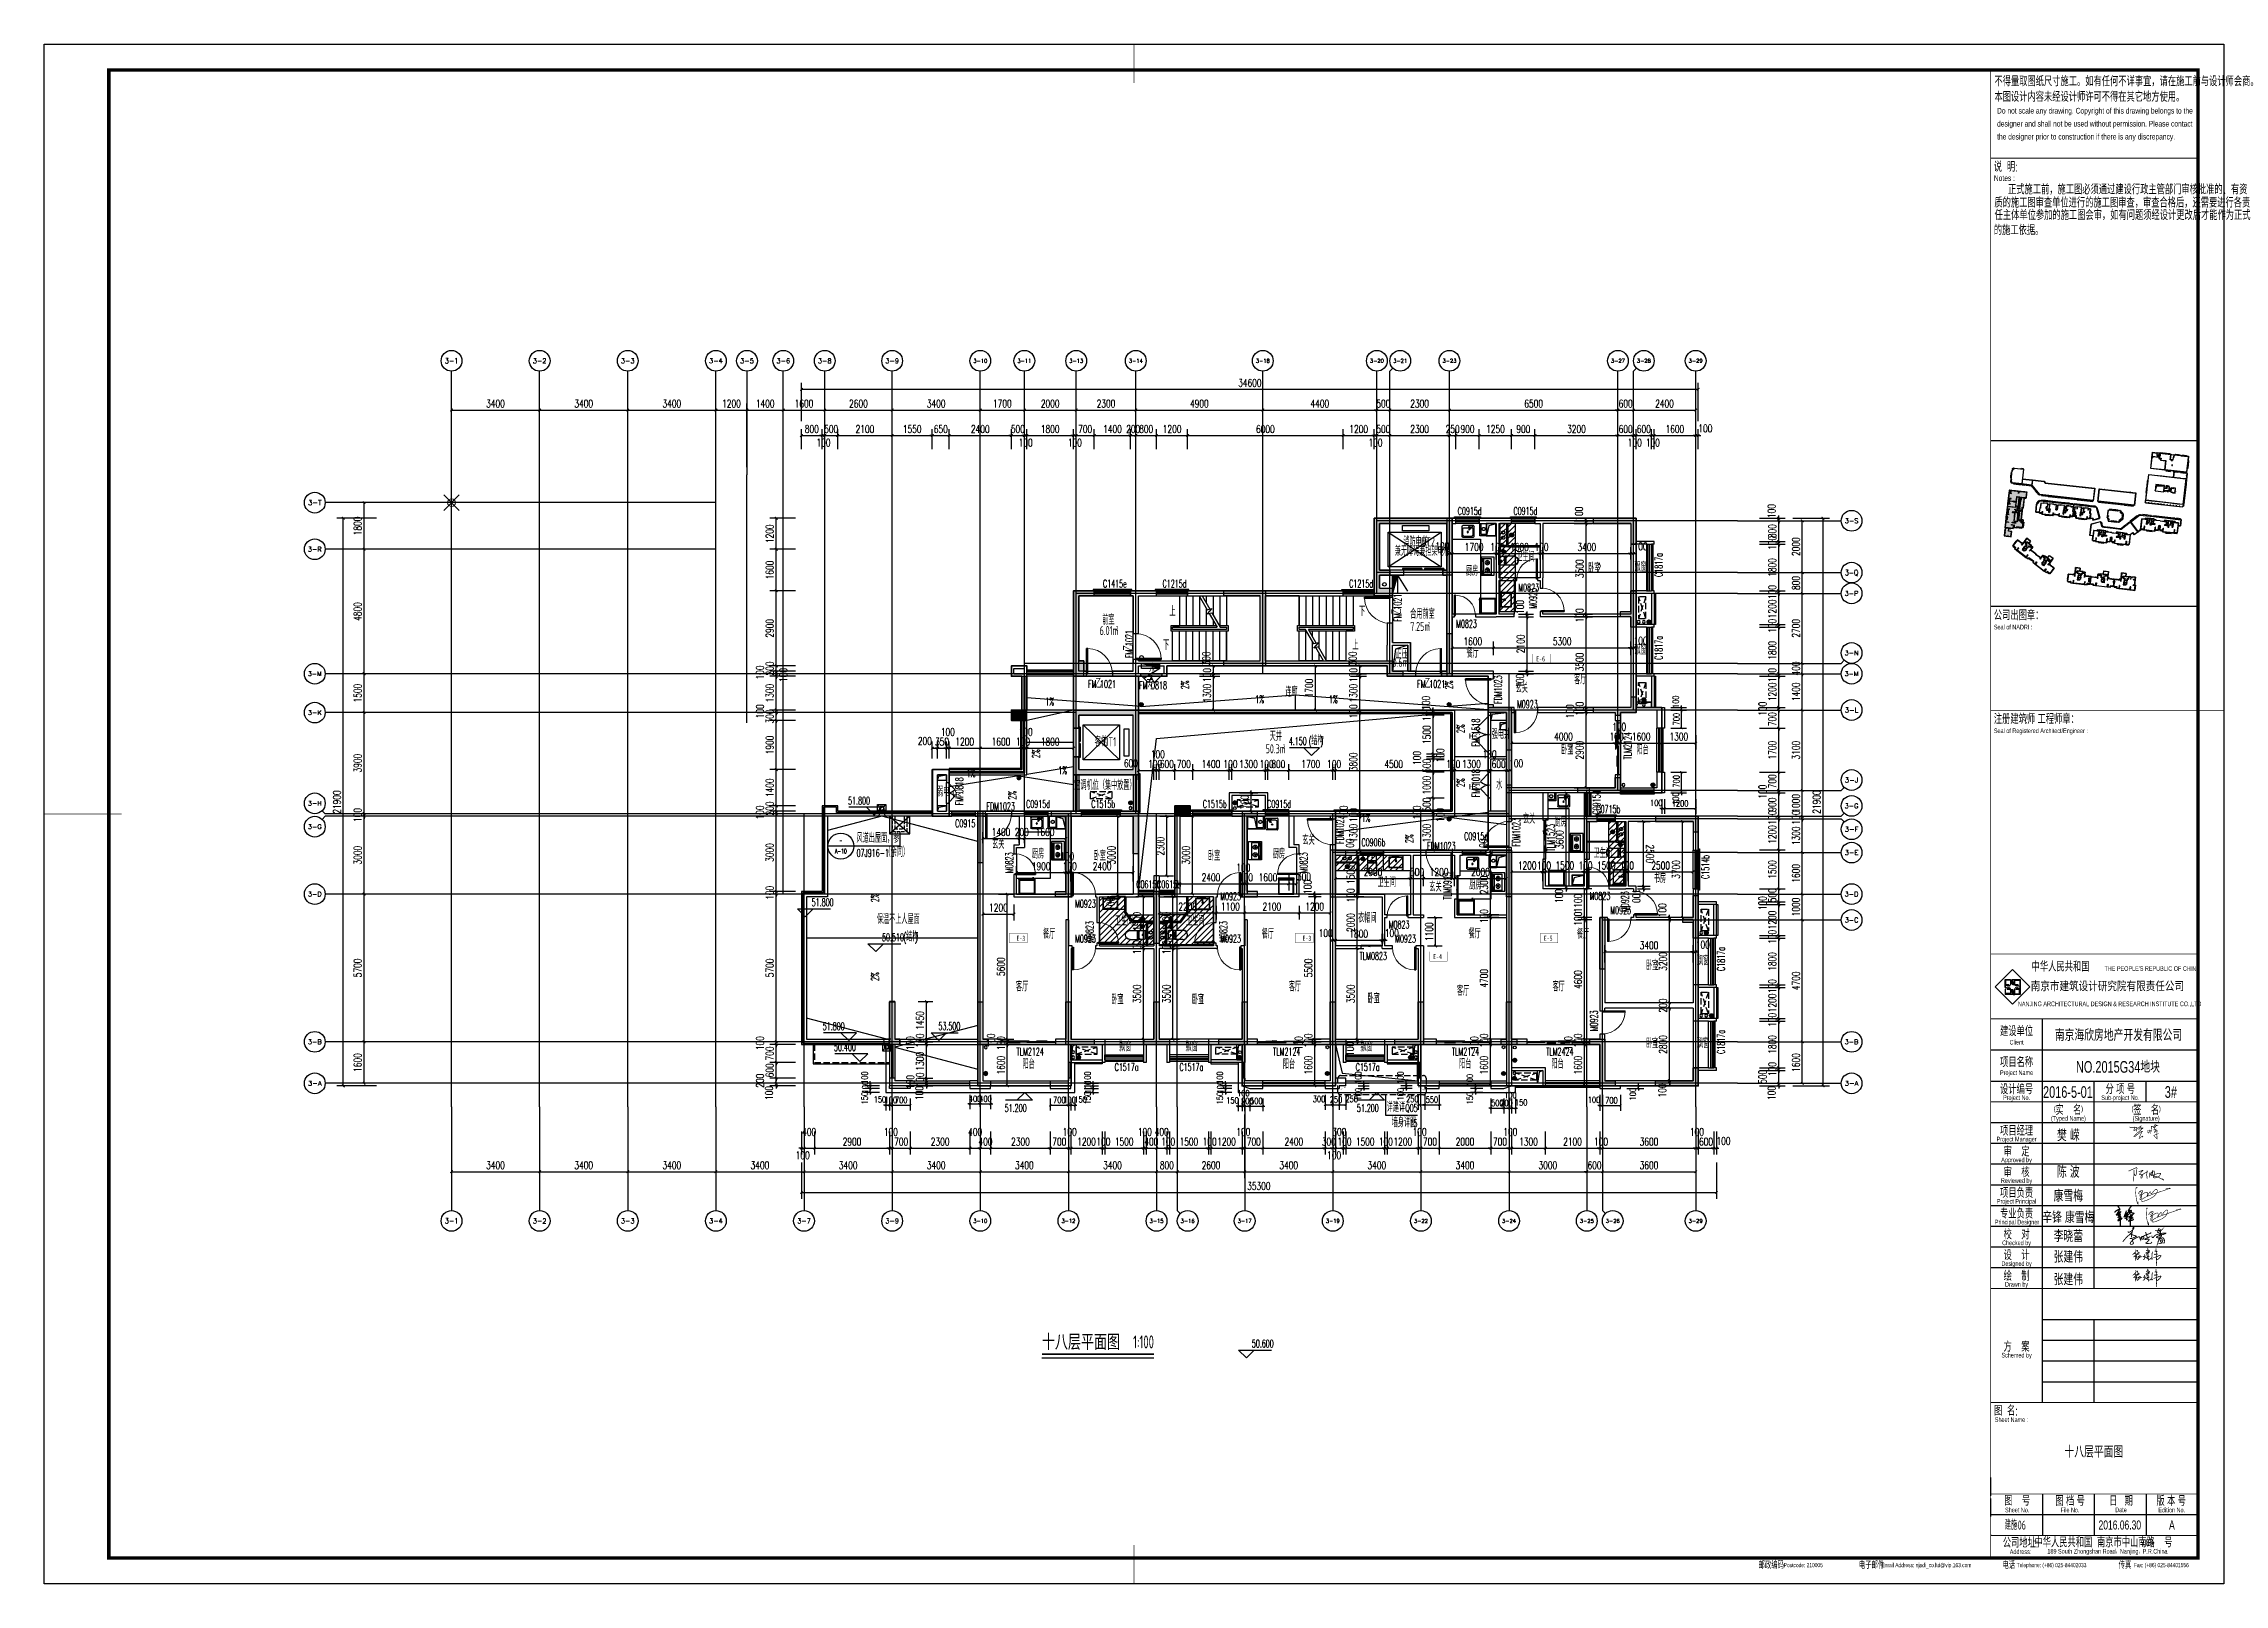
# Model space of a CAD drawing. Extents: x -59851 to 653804, y -249523 to 437614.
# Drawn here: x -59851 to 24284, y -130723 to -71288 of the extents above; entities that cross this region are included whole.
import ezdxf
from ezdxf.enums import TextEntityAlignment as Align

# ---------------------------------------------------------------- set-up
doc = ezdxf.new("R2010")
doc.units = 0
doc.header["$LTSCALE"] = 1000
doc.header["$MEASUREMENT"] = 0
for name, pattern in [('2015G34小桃园地块总图20160503$0$DASH', [0.35, 0.25, -0.1]), ('CONTINOUS', [0]), ('DASH', [0.35, 0.25, -0.1]), ('DASHEDX2', [1.5, 1, -0.5]), ('PS', [3200, 1500, -200, 1500])]:
    doc.linetypes.add(name, pattern=pattern)
for name, color, linetype in [('-SY', 3, 'DASHEDX2'), ('-消防立管', 1, 'Continuous'), ('1#内审修改版_1_1_2236$0$LABEL_PM', 7, 'Continuous'), ('2015G34小桃园地块总图20160503$0$16.04.01 1#2#更新屋顶平面_t3$0$ROOF', 4, 'Continuous'), ('2015G34小桃园地块总图20160503$0$A-Stair', 142, 'Continuous'), ('2015G34小桃园地块总图20160503$0$A-烟气道', 105, 'Continuous'), ('2015G34小桃园地块总图20160503$0$WINDOW', 4, 'Continuous'), ('_S-YS(雨水管)', 3, 'Continuous'), ('_S-空调立管', 7, 'Continuous'), ('A-EVTR', 5, 'Continuous'), ('A-Lvtry（卫生间）', 5, 'Continuous'), ('A-Lvtry（厨房）', 5, 'CONTINOUS'), ('A-ROOF', 7, 'Continuous'), ('A-外装饰线脚', 7, 'Continuous'), ('A-洞口', 105, 'Continuous'), ('A-烟气道', 105, 'Continuous'), ('A-看线', 105, 'Continuous'), ('A-空调室外机', 5, 'DASH'), ('A-第三道尺寸线', 105, 'Continuous'), ('A-索引', 3, 'DASH'), ('A-线脚看线', 9, 'Continuous'), ('A-降板区域', 251, 'Continuous'), ('AD-NAME-ROOM', 9, 'Continuous'), ('AE-FLOR', 151, 'Continuous'), ('AXIS', 3, 'Continuous'), ('AXIS_TEXT', 7, 'Continuous'), ('DIM_ELEV', 3, 'Continuous'), ('DIM_IDEN', 3, 'Continuous'), ('DIM_LEAD', 3, 'Continuous'), ('DIM_SYMB', 3, 'Continuous'), ('DOOR_FIRE', 4, 'Continuous'), ('DOOR_FIRE_TEXT', 7, 'Continuous'), ('DOTE', 16, 'Continuous'), ('LABEL_FIXBOX_PM', 7, 'Continuous'), ('LABEL_FIXTXT_PM', 3, 'Continuous'), ('LABEL_PM', 7, 'Continuous'), ('LABEL_TXT_PM', 1, 'Continuous'), ('NL', 5, 'Continuous'), ('PS', 6, 'PS'), ('PUB_HATCH', 8, 'Continuous'), ('PUB_TEXT', 7, 'Continuous'), ('STAIR', 5, 'Continuous'), ('WALL', 2, 'Continuous'), ('WINDOW', 4, 'Continuous'), ('WINDOW_TEXT', 7, 'Continuous'), ('ys', 154, 'Continuous'), ('剪力墙', 6, 'Continuous'), ('商业', 2, 'Continuous'), ('成品线脚', 151, 'Continuous'), ('户型标示', 7, 'Continuous'), ('栏杆', 142, 'Continuous'), ('电子签名', 7, 'Continuous')]:
    doc.layers.add(name, color=color, linetype=linetype)
for name, color, linetype, lineweight in [('33计一半面积外廓线', 53, 'Continuous', 35), ('33计全面积外廓线', 21, 'Continuous', 35), ('A-第四道尺寸线(线脚尺寸)', 105, 'Continuous', 5), ('其它标注_TMP', 8, 'Continuous', 0)]:
    doc.layers.add(name, color=color, linetype=linetype, lineweight=lineweight)
for name, color, linetype, plot in [('_S-PS(排水管)', 255, 'Continuous', False), ('A-area(算全面积)', 21, 'Continuous', False), ('A-area(算半面积)', 23, 'Continuous', False)]:
    doc.layers.add(name, color=color, linetype=linetype, plot=plot)
doc.styles.add('2015G34小桃园地块总图20160503$0$16.04.01 1#2#更新屋顶平面_t3$0$HB-NORM-35M', font='', dxfattribs={"width": 0.8})
doc.styles.add('2015G34小桃园地块总图20160503$0$Standard', font='gbenor.shx', dxfattribs={"bigfont": 'gbcbig.shx'})
doc.styles.add('_TCH_AXIS', font='COMPLEX', dxfattribs={"bigfont": 'GBCBIG'})
doc.styles.add('_TCH_DIM', font='SIMPLEX.shx', dxfattribs={"width": 0.7, "bigfont": 'GBCBIG.shx'})
doc.styles.add('_TCH_DIM_T3', font='SIMPLEX.shx', dxfattribs={"width": 0.705882, "bigfont": 'GBCBIG.shx'})
doc.styles.add('_TCH_WINDOW', font='SIMPLEX.shx', dxfattribs={"width": 0.7, "height": 3.5, "bigfont": 'GBCBIG.shx'})
doc.styles.add('COMPLEX', font='COMPLEX')
doc.styles.add('LABEL_FIXBOX_PM', font='simhei.ttf', dxfattribs={"width": 0.8})
doc.styles.add('LABEL_FIXTXT_PM', font='pm_njadri_r.shx', dxfattribs={"width": 0.7, "bigfont": 'pm_njadri_hztxt.shx'})
doc.styles.add('LABEL_TXT_PM', font='pm_njadri_romans1.shx', dxfattribs={"width": 0.7, "bigfont": 'pm_njadri_hztxt.shx'})
doc.styles.get("Standard").update_dxf_attribs({"font": 'gbenor.shx', "width": 0.7, "bigfont": 'gbcbig.shx'})
doc.styles.add('黑体', font='simhei.ttf', dxfattribs={"width": 0.7})
doc.styles.get('2015G34小桃园地块总图20160503$0$16.04.01 1#2#更新屋顶平面_t3$0$HB-NORM-35M').set_extended_font_data('SimSun')
doc.dimstyles.new('_TCH_ARCH&&100', dxfattribs={"dimtxt": 297.5, "dimasz": 100, "dimexe": 250, "dimexo": 300, "dimgap": 100, "dimtad": 1, "dimdec": 0, "dimzin": 0, "dimdsep": 46, "dimtxsty": '_TCH_DIM_T3', "dimblk": 'ARCHTICK', "dimcen": 0.09, "dimclrt": 7, "dimazin": 2, "dimtfac": 1, "dimtdec": 0, "dimtix": 1, "dimtmove": 2, "dimatfit": 3, "dimfxl": 0, "dimtolj": 1, "dimtzin": 0, "dimarcsym": 0})
doc.dimstyles.new('_TCH_ARCH&&80', dxfattribs={"dimtxt": 238, "dimasz": 80, "dimexe": 200, "dimexo": 240, "dimgap": 80, "dimtad": 1, "dimdec": 0, "dimzin": 0, "dimdsep": 46, "dimtxsty": '_TCH_DIM_T3', "dimblk": 'ARCHTICK', "dimcen": 0.09, "dimclrt": 7, "dimazin": 2, "dimtfac": 1, "dimtdec": 0, "dimtix": 1, "dimtmove": 2, "dimatfit": 3, "dimfxl": 0, "dimtolj": 1, "dimtzin": 0, "dimarcsym": 0})
pattern_1 = [(0, (-730.89111, -636.81473), (0.078125, 0.15625), [0, -0.15625])]

msp = doc.modelspace()

# ---------------------------------------------------------------- texts
at = {"layer": 'LABEL_TXT_PM', "style": 'LABEL_TXT_PM', "width": 0.7}
msp.add_text('十八层平面图', height=450, dxfattribs=at).set_placement((19248.9, -125584.5), align=Align.MIDDLE)
at = {"layer": 'PUB_TEXT'}
for s, height, style, width, p in [('1%', 297.5, '_TCH_DIM', 0.494118, (-21207.2, -96817.4)), ('1%', 297.5, '_TCH_DIM', 0.494118, (-13100.5, -96726.6)), ('1%', 297.5, '_TCH_DIM', 0.494118, (-10264.9, -96726.6)), ('1%', 297.5, '_TCH_DIM', 0.494118, (-20704.7, -99469.2)), ('1%', 297.5, '_TCH_DIM', 0.494118, (-24236.6, -99587.5)), ('风道出屋面，参', 337.59, '_TCH_DIM', 0.7, (-28487.5, -102111.4)), ('07J916-1', 297.5, '_TCH_DIM', 0.494118, (-28487.5, -102656.5)), ('（余同）', 337.59, '_TCH_DIM', 0.7, (-27409.5, -102656.5)), ('53.500', 297.5, '_TCH_DIM', 0.494118, (-25329, -109339.3)), ('51.200', 297.5, '_TCH_DIM', 0.494118, (-22772.8, -112499.3)), ('51.200', 297.5, '_TCH_DIM', 0.494118, (-9186.5, -112499.3)), ('详建详', 337.59, '_TCH_DIM', 0.7, (-8035.6, -112495.7)), ('墙身详图', 337.59, '_TCH_DIM', 0.7, (-7843.6, -113084)), ('-Q05', 297.5, '_TCH_DIM', 0.494118, (-7519.5, -112495.7)), ('15', 297.5, '_TCH_DIM', 0.494118, (-7155.5, -113084)), ('十八层平面图', 525.74, '黑体', 0.7, (-21337, -121619.2)), ('50.600', 297.5, '_TCH_DIM', 0.494118, (-13237.5, -121581.5))]:
    msp.add_text(s, height=height, dxfattribs=dict(at, style=style, width=width)).set_placement(p)
at = {"layer": 'PUB_TEXT', "style": '_TCH_DIM', "width": 0.494118}
for p in [(-15672.1, -96193.6), (-21420.5, -98849.9), (-22333.2, -100454.1), (-27627, -104408.4), (-27627, -107446.1)]:
    msp.add_text('2%', height=297.5, rotation=90, dxfattribs=at).set_placement(p)
at = {"layer": 'PUB_TEXT', "style": '_TCH_DIM'}
for s, height, width, p, p2 in [('A-10', 176.17, 0.7, (-29321.5, -102526), (-28863.5, -102526)), ('-', 266.8, 0.544444, (-29154.8, -102150.8), (-29030.2, -102150.8))]:
    msp.add_text(s, height=height, dxfattribs=dict(at, width=width)).set_placement(p, p2, align=Align.FIT)
at = {"layer": 'PUB_TEXT', "width": 0.7}
for s, height, p in [('玄关', 337.59, (-23253.8, -102347.6)), ('厨房', 337.59, (-21720.6, -102718.3)), ('卧室', 337.59, (-19341, -102798.2)), ('卧室', 337.59, (-14929.6, -102798.2)), ('厨房', 337.59, (-12427.4, -102718.3)), ('餐厅', 337.59, (-21294.8, -105811.7)), ('餐厅', 337.59, (-12858.4, -105811.7)), ('客厅', 337.59, (-22335.3, -107840.2)), ('客厅', 337.59, (-11810.1, -107840.2)), ('卧室', 337.59, (-18660.2, -108339.7)), ('1', 350, (-18316.1, -108339.7)), ('卧室', 337.59, (-15552.1, -108339.7)), ('1', 350, (-15208.1, -108339.7)), ('飘窗', 337.59, (-18355.2, -110161.7)), ('飘窗', 337.59, (-15795.4, -110161.7)), ('阳台', 337.59, (-22083.7, -110835)), ('阳台', 337.59, (-12038.3, -110835)), ('1:100', 500, (-17817.8, -121619.2)), ('建施', 337.59, (15811.7, -128610.4)), ('-06', 350, (16155.7, -128610.4))]:
    msp.add_text(s, height=height, dxfattribs=at).set_placement(p)
at = {"layer": '户型标示', "color": 2, "style": '黑体', "width": 0.7}
msp.add_text('E-3', height=197.15, dxfattribs=at).set_placement((-22317.4, -105896.2))

# ---------------------------------------------------------------- blocks, each defined once
blk = doc.blocks.new('_BJ_BasePt_Sign')
at = {"layer": '其它标注_TMP'}
for p, q in [((-300, -300), (300, 300)), ((300, -300), (-300, 300))]:
    blk.add_line(p, q, dxfattribs=at)
blk.add_circle((0, 0), 150, dxfattribs=at)
blk = doc.blocks.new('18fjlq0329')
at = {"layer": 'PUB_HATCH'}
for points in [[(-8014, -12245), (-8514, -12245), (-8514, -9245), (-5514, -9245), (-5514, -11445), (-5874, -11445), (-5874, -11245), (-5714, -11245), (-5714, -9445), (-8314, -9445), (-8314, -11245), (-7914, -11245), (-7914, -11445), (-8314, -11445), (-8314, -11945), (-7814, -11945), (-7814, -12245)], [(1586, -10245), (1586, -9245), (-64, -9245), (-64, -9445), (1386, -9445), (1386, -10245)], [(-20114, -15345), (-19714, -15345), (-19714, -14745), (-19914, -14745), (-19914, -12245), (-19314, -12245), (-19314, -12045), (-20114, -12045), (-20114, -14945)], [(-14314, -12045), (-12714, -12045), (-12714, -14945), (-14314, -14945), (-14314, -14745), (-12914, -14745), (-12914, -12245), (-14314, -12245)], [(1586, -12045), (1586, -13445), (1386, -13445), (1386, -13045), (986, -13045), (986, -12845), (1386, -12845), (1386, -12045)], [(-5514, -13695), (-5514, -15345), (-5914, -15345), (-5914, -15145), (-5714, -15145), (-5714, -13695)], [(-8014, -15345), (-8014, -14945), (-9464, -14945), (-9464, -14745), (-7814, -14745), (-7814, -15145), (-7414, -15145), (-7414, -15345)], [(-22514, -17045), (-21914, -17045), (-21914, -16645), (-22514, -16645)], [(-20114, -17345), (-20114, -16645), (-17614, -16645), (-17614, -19145), (-20114, -19145), (-20114, -18445), (-19914, -18445), (-19914, -18945), (-17814, -18945), (-17814, -16845), (-19914, -16845), (-19914, -17345)], [(-3214, -16545), (-3214, -16645), (-3214, -18195), (-3414, -18195), (-3414, -16745), (-4114, -16745), (-4114, -16545), (-3414, -16545)], [(1586, -16745), (1586, -16145), (1386, -16145), (1386, -16545), (-64, -16545), (-64, -16745), (786, -16745), (786, -16845), (986, -16845), (986, -16745)], [(986, -19245), (986, -19845), (-664, -19845), (-664, -19645), (786, -19645), (786, -19245)], [(-4114, -20745), (-3214, -20745), (-3214, -19545), (-3414, -19545), (-3414, -20545), (-4114, -20545)], [(-23814, -20545), (-23614, -20545), (-23614, -22545), (-23814, -22545), (-23814, -20745)], [(-20814, -23645), (-20414, -23645), (-20414, -20745), (-20964, -20745), (-20964, -20545), (-20214, -20545), (-20214, -23845), (-20414, -23845), (-20814, -23845)], [(-18314, -20545), (-17614, -20545), (-17614, -22195), (-17814, -22195), (-17814, -20745), (-18314, -20745)], [(-16214, -20345), (-15614, -20345), (-15614, -20745), (-16214, -20745)], [(-13014, -23645), (-13414, -23645), (-13414, -20745), (-13014, -20745), (-13014, -20545), (-13614, -20545), (-13614, -23845), (-13414, -23845), (-13014, -23845)], [(86, -20745), (-414, -20745), (-414, -22395), (-214, -22395), (-214, -20945), (86, -20945)], [(3986, -21345), (3986, -20745), (2336, -20745), (2336, -20945), (3786, -20945), (3786, -21345)], [(-9614, -22045), (-10214, -22045), (-10214, -23845), (-10014, -23845), (-10014, -22245), (-9614, -22245)], [(-3964, -22045), (-3214, -22045), (-3214, -23845), (-3414, -23845), (-3414, -22245), (-3964, -22245)], [(-17014, -23645), (-16814, -23645), (-16814, -25645), (-17014, -25645), (-17014, -23845)], [(3986, -23795), (3986, -25445), (3786, -25445), (3786, -24845), (3386, -24845), (3386, -24645), (3786, -24645), (3786, -23795)], [(186, -24645), (386, -24645), (386, -26645), (186, -26645), (186, -24845)], [(-26814, -29545), (-27214, -29545), (-27214, -29345), (-27214, -27895), (-27014, -27895), (-27014, -29345), (-26814, -29345)], [(-23814, -29545), (-23814, -29345), (-23814, -27895), (-23614, -27895), (-23614, -29345), (-23414, -29345), (-23414, -29545)], [(-20414, -27895), (-20214, -27895), (-20214, -29345), (-19314, -29345), (-19314, -29545), (-20414, -29545)], [(-17414, -29545), (-17414, -29345), (-17014, -29345), (-17014, -27895), (-16814, -27895), (-16814, -29345), (-16414, -29345), (-16414, -29545)], [(-13614, -29345), (-13614, -27895), (-13414, -27895), (-13414, -29545), (-14514, -29545), (-14514, -29345)], [(-10214, -27895), (-10014, -27895), (-10014, -29345), (-9614, -29345), (-9614, -29545), (-10214, -29545)], [(-6814, -29345), (-6814, -27895), (-6614, -27895), (-6614, -29545), (-7714, -29545), (-7714, -29345)], [(-3614, -29545), (-3614, -29345), (-3414, -29345), (-3414, -27895), (-3214, -27895), (-3214, -29345), (-3014, -29345), (-3014, -29545)], [(786, -31145), (386, -31145), (186, -31145), (186, -29545), (-214, -29545), (-214, -29345), (386, -29345), (386, -30945), (786, -30945)], [(3986, -30445), (3986, -31145), (2336, -31145), (2336, -30945), (3786, -30945), (3786, -30445)]]:
    blk.add_hatch(color=256, dxfattribs=at).paths.add_polyline_path(points)
at = {"layer": '剪力墙'}
for points in [[(-8014, -12245), (-8014, -12245), (-8514, -12245), (-8514, -9245), (-5514, -9245), (-5514, -11445), (-5874, -11445), (-5874, -11245), (-5714, -11245), (-5714, -9445), (-8314, -9445), (-8314, -11245), (-7914, -11245), (-7914, -11445), (-8314, -11445), (-8314, -11945), (-7814, -11945), (-7814, -12245), (-7814, -12245)], [(1586, -10245), (1586, -9245), (-64, -9245), (-64, -9445), (1386, -9445), (1386, -10245)], [(-20114, -15345), (-19714, -15345), (-19714, -14745), (-19914, -14745), (-19914, -12245), (-19314, -12245), (-19314, -12045), (-20114, -12045), (-20114, -14945)], [(-14314, -12045), (-12714, -12045), (-12714, -14945), (-14314, -14945), (-14314, -14745), (-12914, -14745), (-12914, -12245), (-14314, -12245)], [(1586, -12045), (1586, -13445), (1386, -13445), (1386, -13045), (986, -13045), (986, -12845), (1386, -12845), (1386, -12045)], [(-5514, -13695), (-5514, -15345), (-5914, -15345), (-5914, -15145), (-5714, -15145), (-5714, -13695)], [(-8014, -15345), (-8014, -14945), (-9464, -14945), (-9464, -14745), (-7814, -14745), (-7814, -15145), (-7414, -15145), (-7414, -15345)], [(-22514, -17045), (-21914, -17045), (-21914, -16645), (-22514, -16645)], [(-20114, -17345), (-20114, -16645), (-17614, -16645), (-17614, -19145), (-20114, -19145), (-20114, -18445), (-19914, -18445), (-19914, -18945), (-17814, -18945), (-17814, -16845), (-19914, -16845), (-19914, -17345)], [(-3214, -16545), (-3214, -16645), (-3214, -18195), (-3414, -18195), (-3414, -16745), (-4114, -16745), (-4114, -16545), (-3414, -16545)], [(1586, -16745), (1586, -16145), (1386, -16145), (1386, -16545), (-64, -16545), (-64, -16745), (786, -16745), (786, -16845), (986, -16845), (986, -16745)], [(986, -19245), (986, -19845), (-664, -19845), (-664, -19645), (786, -19645), (786, -19245)], [(-4114, -20745), (-3214, -20745), (-3214, -19545), (-3414, -19545), (-3414, -20545), (-4114, -20545)], [(-23814, -20545), (-23614, -20545), (-23614, -22545), (-23814, -22545), (-23814, -20745)], [(-20814, -23645), (-20414, -23645), (-20414, -20745), (-20964, -20745), (-20964, -20545), (-20214, -20545), (-20214, -23845), (-20414, -23845), (-20814, -23845)], [(-18314, -20545), (-17614, -20545), (-17614, -22195), (-17814, -22195), (-17814, -20745), (-18314, -20745)], [(-16214, -20345), (-15614, -20345), (-15614, -20745), (-16214, -20745)], [(-13014, -23645), (-13414, -23645), (-13414, -20745), (-13014, -20745), (-13014, -20545), (-13614, -20545), (-13614, -23845), (-13414, -23845), (-13014, -23845)], [(86, -20745), (-414, -20745), (-414, -22395), (-214, -22395), (-214, -20945), (86, -20945)], [(3986, -21345), (3986, -20745), (2336, -20745), (2336, -20945), (3786, -20945), (3786, -21345)], [(-9614, -22045), (-10214, -22045), (-10214, -23845), (-10014, -23845), (-10014, -22245), (-9614, -22245)], [(-3964, -22045), (-3214, -22045), (-3214, -23845), (-3414, -23845), (-3414, -22245), (-3964, -22245)], [(-17014, -23645), (-16814, -23645), (-16814, -25645), (-17014, -25645), (-17014, -23845)], [(3986, -23795), (3986, -25445), (3786, -25445), (3786, -24845), (3386, -24845), (3386, -24645), (3786, -24645), (3786, -23795)], [(186, -24645), (386, -24645), (386, -26645), (186, -26645), (186, -24845)], [(-20414, -27895), (-20214, -27895), (-20214, -29345), (-19314, -29345), (-19314, -29545), (-20414, -29545)], [(-13614, -29345), (-13614, -27895), (-13414, -27895), (-13414, -29545), (-14514, -29545), (-14514, -29345)], [(-10214, -27895), (-10014, -27895), (-10014, -29345), (-9614, -29345), (-9614, -29545), (-10214, -29545)], [(-6814, -29345), (-6814, -27895), (-6614, -27895), (-6614, -29545), (-7714, -29545), (-7714, -29345)], [(786, -31145), (386, -31145), (186, -31145), (186, -29545), (-214, -29545), (-214, -29345), (386, -29345), (386, -30945), (786, -30945)], [(3986, -30445), (3986, -31145), (2336, -31145), (2336, -30945), (3786, -30945), (3786, -30445)]]:
    blk.add_lwpolyline(points, close=True, dxfattribs=at)
for points in [[(-12714, -12245), (-12714, -12245)], [(-12714, -14745), (-12714, -14745)], [(-3414, -16545), (-3414, -16545)], [(-22314, -17045), (-22314, -17045)], [(-23814, -20745), (-23814, -20745)], [(-16014, -20745), (-16014, -20745)], [(-17014, -23845), (-17014, -23845)], [(186, -24845), (186, -24845)], [(-26814, -29545), (-27214, -29545), (-27214, -29345), (-27214, -27895), (-27014, -27895), (-27014, -29345), (-26814, -29345), (-26814, -29545)], [(-23814, -29545), (-23814, -29345), (-23814, -29345), (-23814, -27895), (-23614, -27895), (-23614, -29345), (-23414, -29345), (-23414, -29545), (-23814, -29545), (-23614, -29545)], [(-17414, -29545), (-17414, -29345), (-17014, -29345), (-17014, -27895), (-16814, -27895), (-16814, -29345), (-16414, -29345), (-16414, -29545), (-17414, -29545), (-16814, -29545)], [(-3614, -29545), (-3614, -29345), (-3414, -29345), (-3414, -27895), (-3214, -27895), (-3214, -29345), (-3014, -29345), (-3014, -29545), (-3614, -29545), (-3214, -29545)], [(-27014, -29345), (-27014, -29345)], [(-20414, -29345), (-20414, -29345)], [(-13414, -29345), (-13414, -29345)], [(-10214, -29345), (-10214, -29345)], [(-6614, -29345), (-6614, -29345)]]:
    blk.add_lwpolyline(points, dxfattribs=at)
blk = doc.blocks.new('zhouxianssceng0329')
at = {"layer": 'DOTE'}
for p, q in [((-44114, 132090), (-44114, 156469)), ((-40714, 132090), (-40714, 156469)), ((-37314, 132090), (-37314, 156469)), ((-33914, 132090), (-33914, 156469)), ((-32714, 146898), (-32714, 156469)), ((-31314, 140298), (-31314, 156469)), ((-29714, 140298), (-29714, 156469)), ((-27114, 132090), (-27114, 156469)), ((-23714, 132090), (-23714, 156469)), ((-22014, 143398), (-22014, 156469)), ((-20014, 143398), (-20014, 156469)), ((-17714, 143398), (-17714, 156469)), ((-12814, 148798), (-12814, 156469)), ((-8414, 151898), (-8414, 156469)), ((-7914, 148798), (-7914, 156469)), ((-5614, 148798), (-5614, 156469)), ((886, 144298), (886, 156469)), ((1486, 147398), (1486, 156469)), ((3886, 132090), (3886, 156469)), ((-33914, 155398), (-44989, 155398)), ((5501, 154698), (-8414, 154698)), ((-33914, 153598), (-44989, 153598)), ((5501, 152698), (-8414, 152698)), ((5501, 151898), (-20014, 151898)), ((5501, 149198), (-22014, 149198)), ((5501, 148798), (-44989, 148798)), ((-3314, 132090), (-3314, 148798)), ((-20014, 147298), (-44989, 147298)), ((5501, 147398), (-22014, 147398)), ((5501, 144298), (-3314, 144298)), ((-314, 132090), (-314, 144298)), ((-3314, 143398), (-44989, 143398)), ((5501, 143298), (-44989, 143298)), ((-30514, 132090), (-30514, 143398)), ((-20314, 132090), (-20314, 143398)), ((-16914, 132090), (-16914, 143398)), ((-16114, 132090), (-16114, 143398)), ((-13514, 132090), (-13514, 143398)), ((-10114, 132090), (-10114, 143398)), ((-6714, 132090), (-6714, 143398)), ((5501, 143198), (-3314, 143198)), ((5501, 141898), (-10114, 141898)), ((5501, 140298), (-44989, 140298)), ((286, 132090), (286, 140298)), ((5501, 139298), (286, 139298)), ((5501, 134598), (-44989, 134598)), ((5501, 132998), (-44989, 132998))]:
    blk.add_line(p, q, dxfattribs=at)
blk = doc.blocks.new('PMSheet_A1_20150113_5-3892016032414355901')
at = {"layer": 'LABEL_FIXBOX_PM'}
h = blk.add_hatch(color=256, dxfattribs=at)
h.paths.add_polyline_path([(762.26, 232.85), (762.26, 231.16), (762.39, 231.16), (762.39, 233.19), (759.25, 233.19), (759.34, 233.06), (760.21, 233.06), (760.21, 231.79), (760.35, 231.58), (760.35, 232.85)])
h.paths.add_polyline_path([(756.57, 233.19), (756.57, 230.05), (756.7, 230.14), (756.7, 231.01), (757.97, 231.01), (758.18, 231.16), (756.91, 231.16), (756.91, 233.06), (758.61, 233.06), (758.61, 233.19)])
h.paths.add_polyline_path([(758.61, 231.16), (758.84, 231.16), (758.84, 232.1), (758.61, 232.45)])
h.paths.add_polyline_path([(760.35, 231.16), (760.35, 230.92), (761.3, 230.92), (761.65, 231.16)])
h.paths.add_polyline_path([(760.99, 229.55), (760.77, 229.41), (762.05, 229.41), (762.05, 227.5), (760.35, 227.5), (760.35, 227.37), (762.39, 227.37), (762.39, 230.51), (762.26, 230.42), (762.26, 229.55)])
h.paths.add_polyline_path([(760.12, 228.46), (760.35, 228.11), (760.35, 229.41), (760.12, 229.41)])
h.paths.add_polyline_path([(756.7, 227.71), (756.7, 229.41), (756.57, 229.41), (756.57, 227.37), (759.71, 227.37), (759.62, 227.5), (758.75, 227.5), (758.75, 228.78), (758.61, 228.99), (758.61, 227.71)])
h.paths.add_polyline_path([(758.61, 229.41), (758.61, 229.65), (757.66, 229.65), (757.31, 229.41)])
h = blk.add_hatch(dxfattribs=at)
h.set_pattern_fill('DOTS', color=256, scale=2.5, style=0)
h.set_pattern_definition(pattern_1)
h.paths.add_polyline_path([(758.61, 230.29), (758.61, 231.16), (758.18, 231.16), (756.57, 230.05), (756.57, 229.41), (757.31, 229.41)])
h = blk.add_hatch(dxfattribs=at)
h.set_pattern_fill('DOTS', color=256, scale=2.5, style=0)
h.set_pattern_definition(pattern_1)
h.paths.add_polyline_path([(759.25, 233.19), (758.61, 233.19), (758.61, 232.45), (759.49, 231.16), (760.35, 231.16), (760.35, 231.58)])
h = blk.add_hatch(dxfattribs=at)
h.set_pattern_fill('DOTS', color=256, scale=2.5, style=0)
h.set_pattern_definition(pattern_1)
h.paths.add_polyline_path([(759.47, 229.41), (758.61, 229.41), (758.61, 228.99), (759.71, 227.37), (760.35, 227.37), (760.35, 228.11)])
h = blk.add_hatch(dxfattribs=at)
h.set_pattern_fill('DOTS', color=256, scale=2.5, style=0)
h.set_pattern_definition(pattern_1)
h.paths.add_polyline_path([(760.35, 230.27), (760.35, 229.41), (760.77, 229.41), (762.39, 230.51), (762.39, 231.16), (761.65, 231.16)])
for p, q in [((756.57, 233.19), (758.61, 233.19)), ((756.57, 230.05), (756.57, 233.19)), ((756.57, 230.05), (756.7, 230.14)), ((756.57, 229.41), (756.57, 227.37)), ((756.57, 229.41), (756.7, 229.41)), ((759.71, 227.37), (756.57, 227.37)), ((756.7, 231.01), (757.97, 231.01)), ((756.7, 230.14), (756.7, 231.01)), ((756.7, 227.71), (756.7, 229.41)), ((758.61, 227.71), (756.7, 227.71)), ((756.91, 233.06), (758.61, 233.06)), ((756.91, 231.16), (756.91, 233.06)), ((758.18, 231.16), (756.91, 231.16)), ((757.31, 229.41), (757.66, 229.65)), ((757.31, 229.41), (758.61, 229.41)), ((758.61, 229.65), (757.66, 229.65)), ((757.97, 231.01), (758.18, 231.16)), ((758.61, 233.19), (758.61, 233.06)), ((758.61, 232.45), (758.61, 231.16)), ((758.61, 232.45), (758.84, 232.1)), ((758.61, 231.16), (758.84, 231.16)), ((758.61, 229.41), (758.61, 229.65)), ((758.75, 228.78), (758.61, 228.99)), ((758.61, 228.99), (758.61, 227.71)), ((758.75, 227.5), (758.75, 228.78)), ((759.62, 227.5), (758.75, 227.5)), ((758.84, 231.16), (758.84, 232.1)), ((759.25, 233.19), (762.39, 233.19)), ((759.25, 233.19), (759.34, 233.06)), ((759.34, 233.06), (760.21, 233.06)), ((759.71, 227.37), (759.62, 227.5)), ((760.35, 229.41), (760.12, 229.41)), ((760.12, 229.41), (760.12, 228.46)), ((760.35, 228.11), (760.12, 228.46)), ((760.21, 233.06), (760.21, 231.79)), ((760.21, 231.79), (760.35, 231.58)), ((760.35, 232.85), (762.26, 232.85)), ((760.35, 231.58), (760.35, 232.85)), ((761.65, 231.16), (760.35, 231.16)), ((760.35, 231.16), (760.35, 230.92)), ((760.35, 230.92), (761.3, 230.92)), ((760.35, 228.11), (760.35, 229.41)), ((762.05, 227.5), (760.35, 227.5)), ((760.35, 227.37), (760.35, 227.5)), ((762.39, 227.37), (760.35, 227.37)), ((760.99, 229.55), (760.77, 229.41)), ((760.77, 229.41), (762.05, 229.41)), ((762.26, 229.55), (760.99, 229.55)), ((761.65, 231.16), (761.3, 230.92)), ((762.05, 229.41), (762.05, 227.5)), ((762.26, 232.85), (762.26, 231.16)), ((762.39, 231.16), (762.26, 231.16)), ((762.39, 230.51), (762.26, 230.42)), ((762.26, 230.42), (762.26, 229.55)), ((762.39, 233.19), (762.39, 227.37)), ((771, 186), (771, 218)), ((751, 206), (831, 206)), ((751, 194), (831, 194)), ((791, 186), (791, 194)), ((811, 186), (811, 194)), ((771, 70), (771, 186)), ((791, 114), (791, 186)), ((751, 178), (831, 178)), ((751, 170), (831, 170)), ((751, 162), (831, 162)), ((751, 154), (831, 154)), ((751, 146), (831, 146)), ((751, 138), (831, 138)), ((751, 130), (831, 130)), ((751, 122), (831, 122)), ((791, 70), (791, 102)), ((771, 94), (831, 94)), ((771, 86), (831, 86)), ((771, 78), (831, 78)), ((751, 41), (751, 34)), ((771, 34.7), (771, 18.7)), ((791, 34.7), (791, 18.7)), ((811, 34.7), (811, 18.7)), ((830.99, 26.64), (750.88, 26.64)), ((751, 33), (751, 26)), ((751.35, 18.64), (750.88, 18.64))]:
    blk.add_line(p, q, dxfattribs=at)
for points in [[(0, 594), (841, 594), (841, 0), (0, 0)], [(759.48, 223.59), (766.17, 230.28), (759.48, 236.97), (752.79, 230.28)]]:
    blk.add_lwpolyline(points, close=True, dxfattribs=at)
at = {"layer": 'LABEL_FIXBOX_PM', "const_width": 0.35}
for points in [[(420.5, 594), (420.5, 579)], [(751, 10), (751, 584)], [(751, 550), (831, 550)], [(751, 377), (831, 377)], [(751, 337), (831, 337)], [(841, 337), (831, 337)], [(0, 297), (30, 297)], [(751, 243), (831, 243)], [(751, 218), (831, 218)], [(751, 186), (831, 186)], [(751, 114), (831, 114)], [(751, 70), (831, 70)], [(751, 34.7), (831, 34.7)], [(751, 18.7), (831, 18.7)], [(420.5, 15), (420.5, 0)]]:
    blk.add_lwpolyline(points, dxfattribs=at)
at = {"layer": 'LABEL_FIXBOX_PM', "const_width": 1.4}
blk.add_lwpolyline([(831, 584), (25, 584), (25, 10), (831, 10)], close=True, dxfattribs=at)
at = {"layer": 'LABEL_FIXBOX_PM'}
blk.add_lwpolyline([(771, 102), (831, 102)], dxfattribs=at)
at = {"layer": 'LABEL_FIXBOX_PM', "style": 'LABEL_FIXBOX_PM', "width": 0.8}
blk.add_text('南京市建筑设计研究院有限责任公司', height=3.3, dxfattribs=at).set_placement((766.46, 229))
at = {"layer": 'LABEL_FIXTXT_PM', "style": 'LABEL_FIXTXT_PM', "width": 0.7}
for s, height, p in [('不得量取图纸尺寸施工。如有任何不详事宜，请在施工前与设计师会商。', 3.5, (752.47, 577.79)), ('本图设计内容未经设计师许可不得在其它地方使用。', 3.5, (752.47, 571.79)), ('designer and shall not be used without permission. Please contact', 2.2, (753.48, 562.19)), ('Do not scale any drawing. Copyright of this drawing belongs to the ', 2.2, (753.45, 567.19)), ('the designer prior to construction if there is any discrepancy.', 2.2, (753.48, 557.19)), ('说  明:', 3.5, (752.24, 544.8)), ('Notes :', 2.2, (752.24, 541.21)), ('正式施工前，施工图必须通过建设行政主管部门审核批准的、有资', 3.5, (757.7, 536.07)), ('质的施工图审查单位进行的施工图审查，审查合格后，还需要进行各责', 3.5, (752.43, 530.97)), ('任主体单位参加的施工图会审，如有问题须经设计更改后才能作为正式', 3.5, (752.53, 526.17)), ('的施工依据。', 3.5, (752.23, 520.37)), ('公司出图章：', 3.5, (752.24, 371.8)), ('Seal of NADRI :', 1.8, (752.24, 368.21)), ('Seal of Registered Architect/Engineer :', 1.8, (752.24, 328.21)), ('注册建筑师 工程师章：', 3.5, (752.24, 331.8)), ('中华人民共和国', 3.5, (766.81, 236.26)), ("THE PEOPLE'S REPUBLIC OF CHINA", 1.8, (794.91, 236.49)), ('189', 2.4, (809.19, 14.85))]:
    blk.add_text(s, height=height, dxfattribs=at).set_placement(p)
for s, height, p in [('/', 2.4, (764.22, 333.62)), ('Sheet Name :', 1.8, (752.62, 63.36)), ('189 South Zhongshan Road，Nanjing，P.R.China', 1.8, (772.89, 12.59))]:
    blk.add_text(s, height=height, dxfattribs=at).set_placement(p, align=Align.MIDDLE_LEFT)
for s, height, p in [('NANJING ARCHITECTURAL DESIGN & RESEARCH INSTITUTE CO.,LTD', 1.8, (796.91, 222.87)), ('Postcode: 210005', 1.6, (678.72, 6.46)), ('Email Address: njadi_co.ltd@vip.163.com', 1.6, (726.27, 6.46)), ('Telephone: (+86) 025-84402033', 1.6, (774.51, 6.46)), ('Fax: (+86) 025-84401556', 1.6, (816.86, 6.46))]:
    blk.add_text(s, height=height, dxfattribs=at).set_placement(p, align=Align.CENTER)
for s, height, p in [('建设单位', 3.5, (761, 213.52)), ('项目名称', 3.5, (761, 201.52)), ('Client', 1.8, (761, 208.99)), ('Project Name', 1.8, (761, 196.99)), ('设计编号', 3.5, (761, 191.09)), ('Project No.', 1.8, (761, 187.36)), ('Sub-project No.', 1.8, (801, 187.36)), ('分 项 号', 3.5, (801, 191.09)), ('项目经理', 3.5, (761, 175.09)), ('(Typed Name)', 1.8, (781, 179.36)), ('(               )', 2, (781, 183.09)), ('实    名', 3.5, (781, 183.09)), ('(               )', 2, (811, 183.09)), ('签    名', 3.5, (811, 183.09)), ('(Signature)', 1.8, (811, 179.36)), ('Project Manager', 1.8, (761, 171.36)), ('审    定', 3.5, (761, 167.09)), ('Approved by', 1.8, (761, 163.36)), ('审    核', 3.5, (761, 159.09)), ('Reviewed by', 1.8, (761, 155.36)), ('项目负责', 3.5, (761, 151.09)), ('Project Principal', 1.8, (761, 147.36)), ('专业负责', 3.5, (761, 143.09)), ('Principal Designer', 1.8, (761.17, 139.36)), ('校    对', 3.5, (761, 135.09)), ('Checked by', 1.8, (761, 131.36)), ('设    计', 3.5, (761, 127.09)), ('Designed by', 1.8, (761, 123.36)), ('绘    制', 3.5, (761, 119.09)), ('Drawn by', 1.8, (761, 115.36)), ('方    案', 3.5, (761, 91.75)), ('Schemed by', 1.8, (761, 88.02)), ('图  名:', 3.5, (756.85, 67.09)), ('图    号', 3.5, (761.24, 32.29)), ('图 档 号', 3.5, (781.65, 32.29)), ('日   期', 3.5, (801.3, 32.29)), ('版 本 号', 3.5, (820.66, 32.29)), ('Sheet No.', 1.8, (761.24, 28.56)), ('File No.', 1.8, (781.65, 28.56)), ('Date', 1.8, (801.3, 28.56)), ('Edition No.', 1.8, (820.86, 28.56)), ('公司地址:', 3.5, (762.53, 16.19)), ('中华人民共和国  南京市中山南路    号', 3.5, (794.52, 16.32)), ('邮政编码', 2.7, (666.35, 7.55)), ('电子邮件', 2.7, (705.05, 7.55)), ('电话', 2.7, (757.98, 7.55)), ('Address:', 1.8, (762.53, 12.46)), ('传真', 2.7, (802.84, 7.55))]:
    blk.add_text(s, height=height, dxfattribs=at).set_placement(p, align=Align.MIDDLE)
at = {"layer": 'LABEL_TXT_PM', "style": 'LABEL_TXT_PM'}
for tag, height, width, p in [('修改图应说明理由', 4.5, 0.7, (788.35, 468.8)), ('出图章签名', 4.5, 0.7, (759.46, 338.09)), ('建设单位_U01', 4.5, 0.7, (800.9, 212.14)), ('建设单位_D01', 4.5, 0.7, (800.9, 207.4)), ('建设单位', 4.5, 0.7, (800.9, 210.2)), ('项目名称_U01', 4.5, 0.7, (800.9, 200.42)), ('项目名称', 4.5, 0.7, (800.9, 198.19)), ('项目名称_D01', 4.5, 0.7, (800.9, 195.3)), ('设计编号', 4.5, 0.6, (780.76, 187.9)), ('分项号', 4.5, 0.6, (820.26, 188)), ('项目经理', 4.5, 0.7, (780.26, 172)), ('项目经理签名', 4.5, 0.7, (810.18, 172.26)), ('审定', 4.5, 0.7, (780.26, 163.9)), ('审定签名', 4.5, 0.7, (810.18, 164.16)), ('审核', 4.5, 0.7, (780.26, 156)), ('审核签名', 4.5, 0.7, (810.18, 156.26)), ('项目负责', 4.5, 0.7, (780.26, 148)), ('项目负责签名', 4.5, 0.7, (810.18, 148.26)), ('专业负责', 4.5, 0.7, (780.26, 140)), ('专业负责签名', 4.5, 0.7, (810.18, 140.26)), ('校对', 4.5, 0.7, (780.26, 131.9)), ('校对签名', 4.5, 0.7, (810.18, 132.16)), ('设计', 4.5, 0.7, (780.26, 124)), ('设计签名', 4.5, 0.7, (810.18, 124.26)), ('绘制', 4.5, 0.7, (780.26, 115.9)), ('绘制签名', 4.5, 0.7, (810.18, 116.16)), ('方案_01签名', 4.5, 0.7, (810.18, 96.16)), ('方案_01', 4.5, 0.7, (780.26, 95.9)), ('方案_02', 4.5, 0.7, (780.26, 87.9)), ('方案_02签名', 4.5, 0.7, (810.18, 88.16)), ('方案_03', 4.5, 0.7, (780.29, 79.9)), ('方案_03签名', 4.5, 0.7, (810.2, 80.16)), ('方案_04', 4.5, 0.7, (780.26, 71.9)), ('方案_04签名', 4.5, 0.7, (810.18, 72.16)), ('图名_U02', 4.5, 0.7, (790.5, 60.2)), ('图名_U01', 4.5, 0.7, (790.5, 54.2)), ('图名', 4.5, 0.7, (790.5, 47.96)), ('图名_D01', 4.5, 0.7, (790.5, 42.4)), ('图名_D02', 4.5, 0.7, (790.5, 37)), ('图号', 3.5, 0.7, (760.97, 20.95)), ('图档号', 3.5, 0.7, (781.1, 20.95)), ('日期', 3.5, 0.7, (801.07, 20.95)), ('版本号', 3.5, 0.7, (820.27, 20.95))]:
    blk.add_attdef(tag, text='', height=height, dxfattribs=dict(at, width=width)).set_placement(p, align=Align.CENTER)
blk = doc.blocks.new('ktswaj')
at = {"linetype": 'DASH'}
blk.add_lwpolyline([(15990, 179083), (15990, 178253), (16268, 178253), (16268, 179083)], close=True, dxfattribs=at)
for points in [[(15990, 179083), (16268, 178253)], [(15990, 178253), (16268, 179083)]]:
    blk.add_lwpolyline(points, dxfattribs=at)
blk = doc.blocks.new('A$C2EEA3612')
at = {"linetype": 'Continuous'}
for p, q in [((-180, 570), (-173, 300)), ((-175, 570), (-168, 300)), ((-173, 300), (-171, 240)), ((-172, 255), (172, 255)), ((-171, 240), (-169, 187)), ((-169, 187), (-166, 19)), ((-163, 295), (163, 295)), ((-163, 290), (163, 290)), ((-146, 0), (146, 0)), ((169, 187), (166, 19)), ((175, 570), (168, 300)), ((171, 240), (169, 187)), ((173, 300), (171, 240)), ((180, 570), (173, 300))]:
    blk.add_line(p, q, dxfattribs=at)
for radius in [20, 15]:
    blk.add_circle((0, 90), radius, dxfattribs=at)
for centre, radius, start, end in [((0, 570), 180, 0, 180), ((0, 570), 175, 0, 180), ((-163, 300), 10, 181.7534, 270), ((-149, 187), 20, 99.85566, 181.7534), ((-163, 300), 5, 181.7534, 270), ((-146, 20), 20, 181.7534, 270), ((0, -673), 893, 80.14434, 99.85566), ((146, 20), 20, 270, 358.2466), ((149, 187), 20, 358.2466, 80.14434), ((163, 300), 5, 270, 358.2466), ((163, 300), 10, 270, 358.2466)]:
    blk.add_arc(centre, radius, start, end, dxfattribs=at)
blk = doc.blocks.new('g3wr')
at = {"color": 251}
blk.add_wipeout([(92376, 176270), (92376, 176416), (92376, 176562), (92382, 176575), (92396, 176582), (92459, 176583), (92576, 176581), (92666, 176589), (92736, 176588), (92946, 176596), (92946, 176591), (93057, 176558), (93057, 176558), (93126, 176416), (93076, 176298), (92946, 176236), (92831, 176244), (92676, 176243), (92576, 176251), (92396, 176250)], dxfattribs=at)
at = {"xscale": -1, "rotation": 270}
blk.add_blockref('A$C2EEA3612', (92376, 176416), dxfattribs=at)
blk = doc.blocks.new('A$C12CE3BE6')
at = {"ltscale": 10}
for p, q in [((220, 412), (160, 412)), ((160, 412), (160, 405)), ((220, 405), (160, 405)), ((180, 469), (200, 469)), ((180, 412), (180, 435)), ((182, 422), (182, 442)), ((197, 442), (182, 442)), ((197, 422), (182, 422)), ((184, 442), (184, 469)), ((187, 412), (187, 422)), ((193, 412), (193, 422)), ((195, 442), (195, 469)), ((197, 422), (197, 442)), ((200, 412), (200, 435)), ((220, 405), (220, 412)), ((285, 469), (265, 469)), ((265, 260), (265, 435)), ((285, 260), (285, 435)), ((330, 412), (390, 412)), ((330, 405), (330, 412)), ((330, 405), (390, 405)), ((370, 469), (350, 469)), ((350, 412), (350, 435)), ((352, 422), (352, 442)), ((352, 442), (367, 442)), ((352, 422), (367, 422)), ((354, 442), (354, 469)), ((357, 412), (357, 422)), ((363, 412), (363, 422)), ((365, 442), (365, 469)), ((367, 422), (367, 442)), ((370, 412), (370, 435)), ((390, 412), (390, 405))]:
    blk.add_line(p, q, dxfattribs=at)
for p, q in [((261, 236), (289, 264)), ((261, 264), (289, 236))]:
    blk.add_line(p, q)
for points in [[(0, 0), (0, 400), (550, 400), (550, 0)], [(10, 10), (10, 390), (540, 390), (540, 10)]]:
    blk.add_lwpolyline(points, close=True)
for points in [[(200, 435), (200, 469), (215, 469), (215, 475), (165, 475), (165, 469), (180, 469), (180, 435)], [(285, 435), (285, 469), (300, 469), (300, 475), (250, 475), (250, 469), (265, 469), (265, 435)], [(370, 435), (370, 469), (385, 469), (385, 475), (335, 475), (335, 469), (350, 469), (350, 435)]]:
    blk.add_lwpolyline(points, dxfattribs=at)
for centre in [(190, 409), (360, 409)]:
    blk.add_circle(centre, 3.5, dxfattribs=at)
for radius in [29.1, 20]:
    blk.add_circle((275, 250), radius)
blk.add_arc((275, 260), 10, 180, 0, dxfattribs=at)
blk = doc.blocks.new('BX1')
at = {"layer": 'A-Lvtry（卫生间）'}
for p, q in [((-560, 8), (-608, 8)), ((-608, 8), (-608, -608)), ((-560, -608), (-560, 8)), ((0, 0), (-560, 0)), ((0, -600), (0, 0)), ((-631, -564), (-631, -520)), ((-631, -520), (-608, -520)), ((-608, -564), (-631, -564)), ((-608, -520), (-608, -564)), ((-608, -608), (-560, -608)), ((-560, 0), (-560, -600)), ((-560, -600), (0, -600)), ((-24, -24), (-536, -24)), ((-536, -24), (-536, -576)), ((-536, -576), (-24, -576)), ((-24, -576), (-24, -24))]:
    blk.add_line(p, q, dxfattribs=at)
blk = doc.blocks.new('zt1')
at = {"layer": 'A-Lvtry（卫生间）', "linetype": 'Continuous'}
for p, q in [((-700, 0), (0, 0)), ((-700, -500), (-700, 0)), ((0, 0), (0, -500)), ((0, -500), (-700, -500))]:
    blk.add_line(p, q, dxfattribs=at)
at = {"layer": 'A-Lvtry（卫生间）'}
for p, q in [((-673, -113), (-673, -456)), ((-51, -113), (-673, -113)), ((-673, -400), (-51, -400)), ((-673, -456), (-51, -456)), ((-641, -422), (-641, -434)), ((-566, -432), (-630, -432)), ((-630, -432), (-630, -448)), ((-630, -448), (-566, -448)), ((-566, -448), (-566, -432)), ((-549, -423), (-549, -434)), ((-168, -422), (-168, -434)), ((-157, -432), (-157, -448)), ((-93, -432), (-157, -432)), ((-157, -448), (-93, -448)), ((-93, -448), (-93, -432)), ((-76, -423), (-76, -434)), ((-51, -456), (-51, -113))]:
    blk.add_line(p, q, dxfattribs=at)
for points in [[(-549, -423, 0.259034), (-551, -420, 0.076276), (-563, -415, 0.036515), (-576, -412, 0.026615), (-595, -411, 0.026615), (-614, -412, 0.036515), (-627, -415, 0.076276), (-639, -420, 0.259034), (-641, -423, 0.078462), (-641, -424, 0.056762)], [(-549, -434, 0.259034), (-551, -430, 0.076276), (-563, -425, 0.036515), (-576, -423, 0.026615), (-595, -422, 0.026615), (-614, -423, 0.036515), (-627, -425, 0.076276), (-639, -430, 0.259034), (-641, -434, 0.259034), (-639, -437, 0.056762), (-630, -441, 0.036515)], [(-566, -443, 0.008736), (-563, -442, 0.076276), (-551, -437, 0.259034), (-549, -434, 0.259034)], [(-76, -423, 0.259034), (-78, -420, 0.076276), (-90, -415, 0.036515), (-103, -412, 0.026615), (-122, -411, 0.026615), (-141, -412, 0.036515), (-154, -415, 0.076276), (-166, -420, 0.259034), (-168, -423, 0.078462), (-168, -424, 0.056762)], [(-76, -434, 0.259034), (-78, -430, 0.076276), (-90, -425, 0.036515), (-103, -423, 0.026615), (-122, -422, 0.026615), (-141, -423, 0.036515), (-154, -425, 0.076276), (-166, -430, 0.259034), (-168, -434, 0.259034), (-166, -437, 0.056762), (-157, -441, 0.036515)], [(-93, -443, 0.008736), (-90, -442, 0.076276), (-78, -437, 0.259034), (-76, -434, 0.259034)]]:
    blk.add_lwpolyline(points, format="xyb", dxfattribs=at)
at = {"layer": 'A-Lvtry（卫生间）', "linetype": 'Continuous'}
for centre, radius in [((-508, -259), 82.5), ((-508, -259), 31.6), ((-216, -259), 82.5), ((-216, -259), 31.6)]:
    blk.add_circle(centre, radius, dxfattribs=at)
at = {"layer": 'A-Lvtry（卫生间）', "width": 0.8, "flags": 9}
for tag in ['YSIZE', 'XSIZE']:
    blk.add_attdef(tag, (-350, 0), '', height=0.5, dxfattribs=at)
blk = doc.blocks.new('t4')
at = {"layer": 'A-Lvtry（卫生间）'}
for p, q in [((3876515, 2551820), (3876515, 2552229)), ((3876545, 2552260), (3876931, 2552260)), ((3876545, 2552145), (3876545, 2551880)), ((3876820, 2552206), (3876606, 2552206)), ((3876606, 2551820), (3876820, 2551820)), ((3876790, 2552072), (3876875, 2552142)), ((3876800, 2552055), (3876790, 2552072)), ((3876903, 2552093), (3876800, 2552055)), ((3876881, 2551880), (3876881, 2552085)), ((3876914, 2552122), (3876906, 2552136)), ((3876962, 2552229), (3876962, 2551820)), ((3876931, 2551789), (3876545, 2551789))]:
    blk.add_line(p, q, dxfattribs=at)
for centre, major_axis, start_param, end_param in [((3876545, 2552229), (-21.6, 21.6), -0.785398, 0.785398), ((3876545, 2551820), (21.6, 21.6), 2.356194, 3.926991), ((3876606, 2552145), (-43.1, 43.1), -0.785398, 0.785398), ((3876606, 2551880), (-43.1, 43.1), 0.785398, 2.356194), ((3876713, 2552013), (18, 18), 6.283185283897186, 12.56637059107677), ((3876820, 2552145), (43.1, 43.1), 5.497787, 7.068583), ((3876820, 2551880), (-43.1, 43.1), 2.356194, 3.926991), ((3876888, 2552126), (14.4, 14.4), 6.021386, 7.757331), ((3876911, 2552185), (-14.4, 14.4), 4.712389, 10.995574), ((3876911, 2552063), (14.4, 14.4), 6.283185283893945, 12.56637059107353), ((3876896, 2552112), (-14.4, 14.4), 2.714645, 4.45059), ((3876931, 2552229), (-21.6, 21.6), 3.926991, 5.497787), ((3876931, 2551820), (-21.6, 21.6), 2.356194, 3.926991)]:
    blk.add_ellipse(centre, major_axis=major_axis, ratio=1, start_param=start_param, end_param=end_param, dxfattribs=at)
blk = doc.blocks.new('$TCHSYS$WIN2D')
for p, q in [((-0.5, 0.5), (0.5, 0.5)), ((-0.5, 0.5), (-0.5, -0.5)), ((0.5, 0.5), (0.5, -0.5)), ((0.5, 0.167), (-0.5, 0.167)), ((0.5, -0.167), (-0.5, -0.167)), ((-0.5, -0.5), (0.5, -0.5))]:
    blk.add_line(p, q)
blk = doc.blocks.new('$DorLib2D$00000131')
at = {"color": 0, "linetype": 'Continuous'}
for p, q in [((-0.5, 0.125), (-0.5, 0)), ((0.019, 0.125), (-0.5, 0.125)), ((-0.5, 0), (0.019, 0)), ((-0.024, 0), (0.5, 0)), ((-0.024, -0.125), (-0.024, 0)), ((0.019, 0), (0.019, 0.125)), ((0.15, 0.125), (0.232, 0.197)), ((0.35, 0.125), (0.15, 0.125)), ((0.232, 0.197), (0.232, 0.125)), ((0.5, 0), (0.5, -0.125)), ((-0.35, -0.125), (-0.15, -0.125)), ((-0.232, -0.197), (-0.232, -0.125)), ((-0.15, -0.125), (-0.232, -0.197)), ((0.5, -0.125), (-0.024, -0.125))]:
    blk.add_line(p, q, dxfattribs=at)
blk = doc.blocks.new('$DorLib2D$00000001')
for p, q in [((0.45, 0.975), (0.5, 0.975)), ((0.45, 0), (0.45, 0.975)), ((0.5, 0), (0.5, 0.975)), ((0.5, 0), (0.45, 0))]:
    blk.add_line(p, q)
at = {"lineweight": 13}
blk.add_arc((0.475, 0), 0.975, 91.46928, 180, dxfattribs=at)
blk = doc.blocks.new('$DorLib2D$00000129')
at = {"color": 0, "linetype": 'Continuous'}
for p, q in [((-0.5, 0.545), (-0.5, 0.687)), ((-0.5, 0.687), (0.5, 0.687)), ((0.5, 0.545), (-0.5, 0.545)), ((-0.5, 0.5), (-0.5, 0.545)), ((-0.2, 0.437), (0.158, 0.437)), ((0.08, 0.341), (0.08, 0.437)), ((0.158, 0.437), (0.08, 0.341)), ((0.5, 0.687), (0.5, 0.545)), ((0.5, 0.5), (0.5, 0.545))]:
    blk.add_line(p, q, dxfattribs=at)
blk = doc.blocks.new('_ArchTick')
at = {"color": 0, "linetype": 'ByBlock', "const_width": 0.4}
blk.add_lwpolyline([(-0.5, -0.5), (0.5, 0.5)], dxfattribs=at)
blk = doc.blocks.new('*D757')
at = {"layer": 'A-第三道尺寸线', "color": 0, "lineweight": -2, "transparency": 16777216}
for p, q in [((17458, 167935), (18124, 167935)), ((17458, 167835), (18124, 167835)), ((17874, 167935), (17874, 168035)), ((17874, 167835), (17874, 167935)), ((17874, 167835), (17874, 167735))]:
    blk.add_line(p, q, dxfattribs=at)
at = {"layer": 'Defpoints', "color": 0, "transparency": 16777216}
for p in [(17158, 167935), (17158, 167835), (17874, 167935)]:
    blk.add_point(p, dxfattribs=at)
at = {"layer": 'A-第三道尺寸线', "color": 0, "lineweight": -2, "transparency": 16777216, "xscale": 100, "yscale": 100, "zscale": 100}
for p, rotation in [((17874, 167935), 270), ((17874, 167835), 90)]:
    blk.add_blockref('_ArchTick', p, dxfattribs=dict(at, rotation=rotation))
at = {"layer": 'A-第三道尺寸线', "color": 7, "transparency": 16777216, "insert": (17599, 168210), "char_height": 297.5, "attachment_point": 5, "rotation": 90, "style": '_TCH_DIM_T3'}
blk.add_mtext('\\A1;100', dxfattribs=at)
blk = doc.blocks.new('*D758')
at = {"layer": 'A-第三道尺寸线', "color": 0, "lineweight": -2, "transparency": 16777216}
for p, q in [((17458, 167835), (18124, 167835)), ((17874, 166335), (17874, 167835)), ((17458, 166335), (18124, 166335))]:
    blk.add_line(p, q, dxfattribs=at)
at = {"layer": 'Defpoints', "color": 0, "transparency": 16777216}
for p in [(17158, 167835), (17874, 167835), (17158, 166335)]:
    blk.add_point(p, dxfattribs=at)
at = {"layer": 'A-第三道尺寸线', "color": 0, "lineweight": -2, "transparency": 16777216, "xscale": 100, "yscale": 100, "zscale": 100}
for p, rotation in [((17874, 167835), 90), ((17874, 166335), 270)]:
    blk.add_blockref('_ArchTick', p, dxfattribs=dict(at, rotation=rotation))
at = {"layer": 'A-第三道尺寸线', "color": 7, "transparency": 16777216, "insert": (17625, 167085), "char_height": 297.5, "attachment_point": 5, "rotation": 90, "style": '_TCH_DIM_T3'}
blk.add_mtext('\\A1;1500', dxfattribs=at)
blk = doc.blocks.new('*D759')
at = {"layer": 'A-第三道尺寸线', "color": 0, "lineweight": -2, "transparency": 16777216}
for p, q in [((17458, 166335), (18124, 166335)), ((17458, 166235), (18124, 166235)), ((17874, 166335), (17874, 166435)), ((17874, 166235), (17874, 166335)), ((17874, 166235), (17874, 166135))]:
    blk.add_line(p, q, dxfattribs=at)
at = {"layer": 'Defpoints', "color": 0, "transparency": 16777216}
for p in [(17158, 166335), (17158, 166235), (17874, 166335)]:
    blk.add_point(p, dxfattribs=at)
at = {"layer": 'A-第三道尺寸线', "color": 0, "lineweight": -2, "transparency": 16777216, "xscale": 100, "yscale": 100, "zscale": 100}
for p, rotation in [((17874, 166335), 270), ((17874, 166235), 90)]:
    blk.add_blockref('_ArchTick', p, dxfattribs=dict(at, rotation=rotation))
at = {"layer": 'A-第三道尺寸线', "color": 7, "transparency": 16777216, "insert": (17625, 166285), "char_height": 297.5, "attachment_point": 5, "rotation": 90, "style": '_TCH_DIM_T3'}
blk.add_mtext('\\A1;100', dxfattribs=at)
blk = doc.blocks.new('*D760')
at = {"layer": 'A-第三道尺寸线', "color": 0, "lineweight": -2, "transparency": 16777216}
for p, q in [((17458, 166235), (18124, 166235)), ((17874, 164235), (17874, 166235)), ((17458, 164235), (18124, 164235))]:
    blk.add_line(p, q, dxfattribs=at)
at = {"layer": 'Defpoints', "color": 0, "transparency": 16777216}
for p in [(17158, 166235), (17874, 166235), (17158, 164235)]:
    blk.add_point(p, dxfattribs=at)
at = {"layer": 'A-第三道尺寸线', "color": 0, "lineweight": -2, "transparency": 16777216, "xscale": 100, "yscale": 100, "zscale": 100}
for p, rotation in [((17874, 166235), 90), ((17874, 164235), 270)]:
    blk.add_blockref('_ArchTick', p, dxfattribs=dict(at, rotation=rotation))
at = {"layer": 'A-第三道尺寸线', "color": 7, "transparency": 16777216, "insert": (17625, 165235), "char_height": 297.5, "attachment_point": 5, "rotation": 90, "style": '_TCH_DIM_T3'}
blk.add_mtext('\\A1;2000', dxfattribs=at)
blk = doc.blocks.new('*D761')
at = {"layer": 'A-第三道尺寸线', "color": 0, "lineweight": -2, "transparency": 16777216}
for p, q in [((17458, 164235), (18124, 164235)), ((17874, 160735), (17874, 164235)), ((17458, 160735), (18124, 160735))]:
    blk.add_line(p, q, dxfattribs=at)
at = {"layer": 'Defpoints', "color": 0, "transparency": 16777216}
for p in [(17158, 164235), (17874, 164235), (17158, 160735)]:
    blk.add_point(p, dxfattribs=at)
at = {"layer": 'A-第三道尺寸线', "color": 0, "lineweight": -2, "transparency": 16777216, "xscale": 100, "yscale": 100, "zscale": 100}
for p, rotation in [((17874, 164235), 90), ((17874, 160735), 270)]:
    blk.add_blockref('_ArchTick', p, dxfattribs=dict(at, rotation=rotation))
at = {"layer": 'A-第三道尺寸线', "color": 7, "transparency": 16777216, "insert": (17625, 162485), "char_height": 297.5, "attachment_point": 5, "rotation": 90, "style": '_TCH_DIM_T3'}
blk.add_mtext('\\A1;3500', dxfattribs=at)
blk = doc.blocks.new('*D762')
at = {"layer": 'A-第三道尺寸线', "color": 0, "lineweight": -2, "transparency": 16777216}
for p, q in [((17458, 160735), (18124, 160735)), ((17874, 160735), (17874, 160835)), ((17874, 160635), (17874, 160735)), ((17458, 160635), (18124, 160635)), ((17874, 160635), (17874, 160535))]:
    blk.add_line(p, q, dxfattribs=at)
at = {"layer": 'Defpoints', "color": 0, "transparency": 16777216}
for p in [(17158, 160735), (17874, 160735), (17158, 160635)]:
    blk.add_point(p, dxfattribs=at)
at = {"layer": 'A-第三道尺寸线', "color": 0, "lineweight": -2, "transparency": 16777216, "xscale": 100, "yscale": 100, "zscale": 100}
for p, rotation in [((17874, 160735), 270), ((17874, 160635), 90)]:
    blk.add_blockref('_ArchTick', p, dxfattribs=dict(at, rotation=rotation))
at = {"layer": 'A-第三道尺寸线', "color": 7, "transparency": 16777216, "insert": (17599, 160360), "char_height": 297.5, "attachment_point": 5, "rotation": 90, "style": '_TCH_DIM_T3'}
blk.add_mtext('\\A1;100', dxfattribs=at)
blk = doc.blocks.new('*D763')
at = {"layer": 'A-第三道尺寸线', "color": 0, "lineweight": -2, "transparency": 16777216}
for p, q in [((23332, 167935), (22763, 167935)), ((23332, 167835), (22763, 167835)), ((23013, 167935), (23013, 168035)), ((23013, 167835), (23013, 167935)), ((23013, 167835), (23013, 167735))]:
    blk.add_line(p, q, dxfattribs=at)
at = {"layer": 'Defpoints', "color": 0, "transparency": 16777216}
for p in [(23013, 167935), (23632, 167935), (23632, 167835)]:
    blk.add_point(p, dxfattribs=at)
at = {"layer": 'A-第三道尺寸线', "color": 0, "lineweight": -2, "transparency": 16777216, "xscale": 100, "yscale": 100, "zscale": 100}
for p, rotation in [((23013, 167935), 270), ((23013, 167835), 90)]:
    blk.add_blockref('_ArchTick', p, dxfattribs=dict(at, rotation=rotation))
at = {"layer": 'A-第三道尺寸线', "color": 7, "transparency": 16777216, "insert": (22738, 168210), "char_height": 297.5, "attachment_point": 5, "rotation": 90, "style": '_TCH_DIM_T3'}
blk.add_mtext('\\A1;100', dxfattribs=at)
blk = doc.blocks.new('*D764')
at = {"layer": 'A-第三道尺寸线', "color": 0, "lineweight": -2, "transparency": 16777216}
for p, q in [((23332, 167835), (22763, 167835)), ((23013, 165535), (23013, 167835)), ((23332, 165535), (22763, 165535))]:
    blk.add_line(p, q, dxfattribs=at)
at = {"layer": 'Defpoints', "color": 0, "transparency": 16777216}
for p in [(23013, 167835), (23632, 167835), (23632, 165535)]:
    blk.add_point(p, dxfattribs=at)
at = {"layer": 'A-第三道尺寸线', "color": 0, "lineweight": -2, "transparency": 16777216, "xscale": 100, "yscale": 100, "zscale": 100}
for p, rotation in [((23013, 167835), 90), ((23013, 165535), 270)]:
    blk.add_blockref('_ArchTick', p, dxfattribs=dict(at, rotation=rotation))
at = {"layer": 'A-第三道尺寸线', "color": 7, "transparency": 16777216, "insert": (22764, 166685), "char_height": 297.5, "attachment_point": 5, "rotation": 90, "style": '_TCH_DIM_T3'}
blk.add_mtext('\\A1;2300', dxfattribs=at)
blk = doc.blocks.new('*D765')
at = {"layer": 'A-第三道尺寸线', "color": 0, "lineweight": -2, "transparency": 16777216}
for p, q in [((23332, 165535), (22763, 165535)), ((23332, 165435), (22763, 165435)), ((23013, 165535), (23013, 165635)), ((23013, 165435), (23013, 165535)), ((23013, 165435), (23013, 165335))]:
    blk.add_line(p, q, dxfattribs=at)
at = {"layer": 'Defpoints', "color": 0, "transparency": 16777216}
for p in [(23013, 165535), (23632, 165535), (23632, 165435)]:
    blk.add_point(p, dxfattribs=at)
at = {"layer": 'A-第三道尺寸线', "color": 0, "lineweight": -2, "transparency": 16777216, "xscale": 100, "yscale": 100, "zscale": 100}
for p, rotation in [((23013, 165535), 270), ((23013, 165435), 90)]:
    blk.add_blockref('_ArchTick', p, dxfattribs=dict(at, rotation=rotation))
at = {"layer": 'A-第三道尺寸线', "color": 7, "transparency": 16777216, "insert": (22764, 165485), "char_height": 297.5, "attachment_point": 5, "rotation": 90, "style": '_TCH_DIM_T3'}
blk.add_mtext('\\A1;100', dxfattribs=at)
blk = doc.blocks.new('*D766')
at = {"layer": 'A-第三道尺寸线', "color": 0, "lineweight": -2, "transparency": 16777216}
for p, q in [((23332, 165435), (22763, 165435)), ((23013, 160735), (23013, 165435)), ((23332, 160735), (22763, 160735))]:
    blk.add_line(p, q, dxfattribs=at)
at = {"layer": 'Defpoints', "color": 0, "transparency": 16777216}
for p in [(23013, 165435), (23632, 165435), (23632, 160735)]:
    blk.add_point(p, dxfattribs=at)
at = {"layer": 'A-第三道尺寸线', "color": 0, "lineweight": -2, "transparency": 16777216, "xscale": 100, "yscale": 100, "zscale": 100}
for p, rotation in [((23013, 165435), 90), ((23013, 160735), 270)]:
    blk.add_blockref('_ArchTick', p, dxfattribs=dict(at, rotation=rotation))
at = {"layer": 'A-第三道尺寸线', "color": 7, "transparency": 16777216, "insert": (22764, 163085), "char_height": 297.5, "attachment_point": 5, "rotation": 90, "style": '_TCH_DIM_T3'}
blk.add_mtext('\\A1;4700', dxfattribs=at)
blk = doc.blocks.new('*D767')
at = {"layer": 'A-第三道尺寸线', "color": 0, "lineweight": -2, "transparency": 16777216}
for p, q in [((23332, 160735), (22763, 160735)), ((23013, 160735), (23013, 160835)), ((23013, 160635), (23013, 160735)), ((23332, 160635), (22763, 160635)), ((23013, 160635), (23013, 160535))]:
    blk.add_line(p, q, dxfattribs=at)
at = {"layer": 'Defpoints', "color": 0, "transparency": 16777216}
for p in [(23013, 160735), (23632, 160735), (23632, 160635)]:
    blk.add_point(p, dxfattribs=at)
at = {"layer": 'A-第三道尺寸线', "color": 0, "lineweight": -2, "transparency": 16777216, "xscale": 100, "yscale": 100, "zscale": 100}
for p, rotation in [((23013, 160735), 270), ((23013, 160635), 90)]:
    blk.add_blockref('_ArchTick', p, dxfattribs=dict(at, rotation=rotation))
at = {"layer": 'A-第三道尺寸线', "color": 7, "transparency": 16777216, "insert": (22764, 160685), "char_height": 297.5, "attachment_point": 5, "rotation": 90, "style": '_TCH_DIM_T3'}
blk.add_mtext('\\A1;100', dxfattribs=at)
blk = doc.blocks.new('*D768')
at = {"layer": 'A-第三道尺寸线', "color": 0, "lineweight": -2, "transparency": 16777216}
for p, q in [((23013, 160635), (23013, 160735)), ((23332, 160635), (22763, 160635)), ((23332, 160535), (22763, 160535)), ((23013, 160535), (23013, 160635)), ((23013, 160535), (23013, 160435))]:
    blk.add_line(p, q, dxfattribs=at)
at = {"layer": 'Defpoints', "color": 0, "transparency": 16777216}
for p in [(23013, 160635), (23632, 160635), (23632, 160535)]:
    blk.add_point(p, dxfattribs=at)
at = {"layer": 'A-第三道尺寸线', "color": 0, "lineweight": -2, "transparency": 16777216, "xscale": 100, "yscale": 100, "zscale": 100}
for p, rotation in [((23013, 160635), 270), ((23013, 160535), 90)]:
    blk.add_blockref('_ArchTick', p, dxfattribs=dict(at, rotation=rotation))
at = {"layer": 'A-第三道尺寸线', "color": 7, "transparency": 16777216, "insert": (22388, 160585), "char_height": 297.5, "attachment_point": 5, "rotation": 90, "style": '_TCH_DIM_T3'}
blk.add_mtext('\\A1;100', dxfattribs=at)
blk = doc.blocks.new('*D769')
at = {"layer": 'A-第三道尺寸线', "color": 0, "lineweight": -2, "transparency": 16777216}
for p, q in [((23332, 160535), (22763, 160535)), ((23013, 158935), (23013, 160535)), ((23332, 158935), (22763, 158935))]:
    blk.add_line(p, q, dxfattribs=at)
at = {"layer": 'Defpoints', "color": 0, "transparency": 16777216}
for p in [(23013, 160535), (23632, 160535), (23632, 158935)]:
    blk.add_point(p, dxfattribs=at)
at = {"layer": 'A-第三道尺寸线', "color": 0, "lineweight": -2, "transparency": 16777216, "xscale": 100, "yscale": 100, "zscale": 100}
for p, rotation in [((23013, 160535), 90), ((23013, 158935), 270)]:
    blk.add_blockref('_ArchTick', p, dxfattribs=dict(at, rotation=rotation))
at = {"layer": 'A-第三道尺寸线', "color": 7, "transparency": 16777216, "insert": (22764, 159735), "char_height": 297.5, "attachment_point": 5, "rotation": 90, "style": '_TCH_DIM_T3'}
blk.add_mtext('\\A1;1600', dxfattribs=at)
blk = doc.blocks.new('*D770')
at = {"layer": 'A-第三道尺寸线', "color": 0, "lineweight": -2, "transparency": 16777216}
for p, q in [((17032, 166635), (17032, 167189)), ((17032, 166939), (19932, 166939)), ((19932, 166635), (19932, 167189))]:
    blk.add_line(p, q, dxfattribs=at)
at = {"layer": 'Defpoints', "color": 0, "transparency": 16777216}
for p in [(19932, 166939), (17032, 166335), (19932, 166335)]:
    blk.add_point(p, dxfattribs=at)
at = {"layer": 'A-第三道尺寸线', "color": 0, "lineweight": -2, "transparency": 16777216, "xscale": 100, "yscale": 100, "zscale": 100, "rotation": 180}
blk.add_blockref('_ArchTick', (17032, 166939), dxfattribs=at)
at = {"layer": 'A-第三道尺寸线', "color": 0, "lineweight": -2, "transparency": 16777216, "xscale": 100, "yscale": 100, "zscale": 100}
blk.add_blockref('_ArchTick', (19932, 166939), dxfattribs=at)
at = {"layer": 'A-第三道尺寸线', "color": 7, "transparency": 16777216, "insert": (18482, 167187), "char_height": 297.5, "attachment_point": 5, "style": '_TCH_DIM_T3'}
blk.add_mtext('\\A1;2900', dxfattribs=at)
blk = doc.blocks.new('*D771')
at = {"layer": 'A-第三道尺寸线', "color": 0, "lineweight": -2, "transparency": 16777216}
for p, q in [((19932, 166939), (19832, 166939)), ((19932, 166635), (19932, 167189)), ((19932, 166939), (20432, 166939)), ((20432, 166635), (20432, 167189)), ((20432, 166939), (20532, 166939))]:
    blk.add_line(p, q, dxfattribs=at)
at = {"layer": 'Defpoints', "color": 0, "transparency": 16777216}
for p in [(20432, 166939), (19932, 166335), (20432, 166335)]:
    blk.add_point(p, dxfattribs=at)
at = {"layer": 'A-第三道尺寸线', "color": 0, "lineweight": -2, "transparency": 16777216, "xscale": 100, "yscale": 100, "zscale": 100}
blk.add_blockref('_ArchTick', (19932, 166939), dxfattribs=at)
at = {"layer": 'A-第三道尺寸线', "color": 0, "lineweight": -2, "transparency": 16777216, "xscale": 100, "yscale": 100, "zscale": 100, "rotation": 180}
blk.add_blockref('_ArchTick', (20432, 166939), dxfattribs=at)
at = {"layer": 'A-第三道尺寸线', "color": 7, "transparency": 16777216, "insert": (20182, 167187), "char_height": 297.5, "attachment_point": 5, "style": '_TCH_DIM_T3'}
blk.add_mtext('\\A1;500', dxfattribs=at)
blk = doc.blocks.new('*D772')
at = {"layer": 'A-第三道尺寸线', "color": 0, "lineweight": -2, "transparency": 16777216}
for p, q in [((20432, 166635), (20432, 167189)), ((20432, 166939), (21632, 166939)), ((21632, 166635), (21632, 167189))]:
    blk.add_line(p, q, dxfattribs=at)
at = {"layer": 'Defpoints', "color": 0, "transparency": 16777216}
for p in [(21632, 166939), (20432, 166335), (21632, 166335)]:
    blk.add_point(p, dxfattribs=at)
at = {"layer": 'A-第三道尺寸线', "color": 0, "lineweight": -2, "transparency": 16777216, "xscale": 100, "yscale": 100, "zscale": 100, "rotation": 180}
blk.add_blockref('_ArchTick', (20432, 166939), dxfattribs=at)
at = {"layer": 'A-第三道尺寸线', "color": 0, "lineweight": -2, "transparency": 16777216, "xscale": 100, "yscale": 100, "zscale": 100}
blk.add_blockref('_ArchTick', (21632, 166939), dxfattribs=at)
at = {"layer": 'A-第三道尺寸线', "color": 7, "transparency": 16777216, "insert": (21032, 167187), "char_height": 297.5, "attachment_point": 5, "style": '_TCH_DIM_T3'}
blk.add_mtext('\\A1;1200', dxfattribs=at)
blk = doc.blocks.new('*D773')
at = {"layer": 'A-第三道尺寸线', "color": 0, "lineweight": -2, "transparency": 16777216}
for p, q in [((21632, 166635), (21632, 167189)), ((21632, 166939), (23632, 166939)), ((23632, 166635), (23632, 167189))]:
    blk.add_line(p, q, dxfattribs=at)
at = {"layer": 'Defpoints', "color": 0, "transparency": 16777216}
for p in [(23632, 166939), (21632, 166335), (23632, 166335)]:
    blk.add_point(p, dxfattribs=at)
at = {"layer": 'A-第三道尺寸线', "color": 0, "lineweight": -2, "transparency": 16777216, "xscale": 100, "yscale": 100, "zscale": 100, "rotation": 180}
blk.add_blockref('_ArchTick', (21632, 166939), dxfattribs=at)
at = {"layer": 'A-第三道尺寸线', "color": 0, "lineweight": -2, "transparency": 16777216, "xscale": 100, "yscale": 100, "zscale": 100}
blk.add_blockref('_ArchTick', (23632, 166939), dxfattribs=at)
at = {"layer": 'A-第三道尺寸线', "color": 7, "transparency": 16777216, "insert": (22632, 167187), "char_height": 297.5, "attachment_point": 5, "style": '_TCH_DIM_T3'}
blk.add_mtext('\\A1;2000', dxfattribs=at)
blk = doc.blocks.new('*D774')
at = {"layer": 'A-第三道尺寸线', "color": 0, "lineweight": -2, "transparency": 16777216}
for p, q in [((20586, 165435), (21148, 165435)), ((20898, 164335), (20898, 165435)), ((20586, 164335), (21148, 164335))]:
    blk.add_line(p, q, dxfattribs=at)
at = {"layer": 'Defpoints', "color": 0, "transparency": 16777216}
for p in [(20286, 165435), (20898, 165435), (20286, 164335)]:
    blk.add_point(p, dxfattribs=at)
at = {"layer": 'A-第三道尺寸线', "color": 0, "lineweight": -2, "transparency": 16777216, "xscale": 100, "yscale": 100, "zscale": 100}
for p, rotation in [((20898, 165435), 90), ((20898, 164335), 270)]:
    blk.add_blockref('_ArchTick', p, dxfattribs=dict(at, rotation=rotation))
at = {"layer": 'A-第三道尺寸线', "color": 7, "transparency": 16777216, "insert": (20649, 164885), "char_height": 297.5, "attachment_point": 5, "rotation": 90, "style": '_TCH_DIM_T3'}
blk.add_mtext('\\A1;1100', dxfattribs=at)
blk = doc.blocks.new('*D775')
at = {"layer": 'A-第三道尺寸线', "color": 0, "lineweight": -2, "transparency": 16777216}
for p, q in [((16932, 164554), (16832, 164554)), ((16932, 164422), (16932, 164804)), ((16932, 164554), (17032, 164554)), ((17032, 164422), (17032, 164804)), ((17032, 164554), (17132, 164554))]:
    blk.add_line(p, q, dxfattribs=at)
at = {"layer": 'Defpoints', "color": 0, "transparency": 16777216}
for p in [(16932, 164122), (17032, 164554), (17032, 164122)]:
    blk.add_point(p, dxfattribs=at)
at = {"layer": 'A-第三道尺寸线', "color": 0, "lineweight": -2, "transparency": 16777216, "xscale": 100, "yscale": 100, "zscale": 100}
blk.add_blockref('_ArchTick', (16932, 164554), dxfattribs=at)
at = {"layer": 'A-第三道尺寸线', "color": 0, "lineweight": -2, "transparency": 16777216, "xscale": 100, "yscale": 100, "zscale": 100, "rotation": 180}
blk.add_blockref('_ArchTick', (17032, 164554), dxfattribs=at)
at = {"layer": 'A-第三道尺寸线', "color": 7, "transparency": 16777216, "insert": (16657, 164829), "char_height": 297.5, "attachment_point": 5, "style": '_TCH_DIM_T3'}
blk.add_mtext('\\A1;100', dxfattribs=at)
blk = doc.blocks.new('*D776')
at = {"layer": 'A-第三道尺寸线', "color": 0, "lineweight": -2, "transparency": 16777216}
for p, q in [((17032, 164422), (17032, 164804)), ((17032, 164554), (18832, 164554)), ((18832, 164422), (18832, 164804))]:
    blk.add_line(p, q, dxfattribs=at)
at = {"layer": 'Defpoints', "color": 0, "transparency": 16777216}
for p in [(17032, 164122), (18832, 164554), (18832, 164122)]:
    blk.add_point(p, dxfattribs=at)
at = {"layer": 'A-第三道尺寸线', "color": 0, "lineweight": -2, "transparency": 16777216, "xscale": 100, "yscale": 100, "zscale": 100, "rotation": 180}
blk.add_blockref('_ArchTick', (17032, 164554), dxfattribs=at)
at = {"layer": 'A-第三道尺寸线', "color": 0, "lineweight": -2, "transparency": 16777216, "xscale": 100, "yscale": 100, "zscale": 100}
blk.add_blockref('_ArchTick', (18832, 164554), dxfattribs=at)
at = {"layer": 'A-第三道尺寸线', "color": 7, "transparency": 16777216, "insert": (17932, 164803), "char_height": 297.5, "attachment_point": 5, "style": '_TCH_DIM_T3'}
blk.add_mtext('\\A1;1800', dxfattribs=at)
blk = doc.blocks.new('*D777')
at = {"layer": 'A-第三道尺寸线', "color": 0, "lineweight": -2, "transparency": 16777216}
for p, q in [((18832, 164554), (18732, 164554)), ((18832, 164422), (18832, 164804)), ((18832, 164554), (18932, 164554)), ((18932, 164422), (18932, 164804)), ((18932, 164554), (19032, 164554))]:
    blk.add_line(p, q, dxfattribs=at)
at = {"layer": 'Defpoints', "color": 0, "transparency": 16777216}
for p in [(18832, 164122), (18932, 164554), (18932, 164122)]:
    blk.add_point(p, dxfattribs=at)
at = {"layer": 'A-第三道尺寸线', "color": 0, "lineweight": -2, "transparency": 16777216, "xscale": 100, "yscale": 100, "zscale": 100}
blk.add_blockref('_ArchTick', (18832, 164554), dxfattribs=at)
at = {"layer": 'A-第三道尺寸线', "color": 0, "lineweight": -2, "transparency": 16777216, "xscale": 100, "yscale": 100, "zscale": 100, "rotation": 180}
blk.add_blockref('_ArchTick', (18932, 164554), dxfattribs=at)
at = {"layer": 'A-第三道尺寸线', "color": 7, "transparency": 16777216, "insert": (19207, 164829), "char_height": 297.5, "attachment_point": 5, "style": '_TCH_DIM_T3'}
blk.add_mtext('\\A1;100', dxfattribs=at)
blk = doc.blocks.new('$DorLib2D$00000138')
at = {"color": 0, "linetype": 'Continuous'}
for p, q in [((-0.288, 0), (-0.288, 0.154)), ((-0.288, 0.154), (0, 0.154)), ((0, 0.154), (0, 0)), ((0.288, 0.154), (0, 0.154)), ((0.288, 0), (0.288, 0.154)), ((-0.5, -0.14), (-0.5, 0)), ((-0.5, 0), (-0.219, 0)), ((-0.219, -0.14), (-0.5, -0.14)), ((0, 0), (-0.288, 0)), ((-0.219, 0), (-0.219, -0.14)), ((-0.186, -0.186), (-0.037, -0.186)), ((-0.037, -0.186), (-0.102, -0.258)), ((-0.102, -0.258), (-0.102, -0.186)), ((0, 0), (0.288, 0)), ((0.186, -0.186), (0.037, -0.186)), ((0.037, -0.186), (0.102, -0.258)), ((0.102, -0.258), (0.102, -0.186)), ((0.219, 0), (0.219, -0.14)), ((0.5, 0), (0.219, 0)), ((0.219, -0.14), (0.5, -0.14)), ((0.5, 0), (0.5, -0.195)), ((0.5, -0.14), (0.5, 0))]:
    blk.add_line(p, q, dxfattribs=at)
blk = doc.blocks.new('*D778')
at = {"layer": 'A-第三道尺寸线', "color": 0, "lineweight": -2, "transparency": 16777216}
for p, q in [((90662, 166535), (90122, 166535)), ((90372, 165435), (90372, 166535)), ((90662, 165435), (90122, 165435))]:
    blk.add_line(p, q, dxfattribs=at)
at = {"layer": 'Defpoints', "color": 0, "transparency": 16777216}
for p in [(90372, 166535), (90962, 166535), (90962, 165435)]:
    blk.add_point(p, dxfattribs=at)
at = {"layer": 'A-第三道尺寸线', "color": 0, "lineweight": -2, "transparency": 16777216, "xscale": 100, "yscale": 100, "zscale": 100}
for p, rotation in [((90372, 166535), 90), ((90372, 165435), 270)]:
    blk.add_blockref('_ArchTick', p, dxfattribs=dict(at, rotation=rotation))
at = {"layer": 'A-第三道尺寸线', "color": 7, "transparency": 16777216, "insert": (90123, 165985), "char_height": 297.5, "attachment_point": 5, "rotation": 90, "style": '_TCH_DIM_T3'}
blk.add_mtext('\\A1;1100', dxfattribs=at)
blk = doc.blocks.new('*D779')
at = {"layer": 'A-第三道尺寸线', "color": 0, "lineweight": -2, "transparency": 16777216}
for p, q in [((90662, 165435), (90122, 165435)), ((90662, 165335), (90122, 165335)), ((90372, 165435), (90372, 165535)), ((90372, 165335), (90372, 165435)), ((90372, 165335), (90372, 165235))]:
    blk.add_line(p, q, dxfattribs=at)
at = {"layer": 'Defpoints', "color": 0, "transparency": 16777216}
for p in [(90372, 165435), (90962, 165435), (90962, 165335)]:
    blk.add_point(p, dxfattribs=at)
at = {"layer": 'A-第三道尺寸线', "color": 0, "lineweight": -2, "transparency": 16777216, "xscale": 100, "yscale": 100, "zscale": 100}
for p, rotation in [((90372, 165435), 270), ((90372, 165335), 90)]:
    blk.add_blockref('_ArchTick', p, dxfattribs=dict(at, rotation=rotation))
at = {"layer": 'A-第三道尺寸线', "color": 7, "transparency": 16777216, "insert": (90123, 165385), "char_height": 297.5, "attachment_point": 5, "rotation": 90, "style": '_TCH_DIM_T3'}
blk.add_mtext('\\A1;100', dxfattribs=at)
blk = doc.blocks.new('*D780')
at = {"layer": 'A-第三道尺寸线', "color": 0, "lineweight": -2, "transparency": 16777216}
for p, q in [((90662, 165335), (90122, 165335)), ((90372, 160735), (90372, 165335)), ((90662, 160735), (90122, 160735))]:
    blk.add_line(p, q, dxfattribs=at)
at = {"layer": 'Defpoints', "color": 0, "transparency": 16777216}
for p in [(90372, 165335), (90962, 165335), (90962, 160735)]:
    blk.add_point(p, dxfattribs=at)
at = {"layer": 'A-第三道尺寸线', "color": 0, "lineweight": -2, "transparency": 16777216, "xscale": 100, "yscale": 100, "zscale": 100}
for p, rotation in [((90372, 165335), 90), ((90372, 160735), 270)]:
    blk.add_blockref('_ArchTick', p, dxfattribs=dict(at, rotation=rotation))
at = {"layer": 'A-第三道尺寸线', "color": 7, "transparency": 16777216, "insert": (90123, 163035), "char_height": 297.5, "attachment_point": 5, "rotation": 90, "style": '_TCH_DIM_T3'}
blk.add_mtext('\\A1;4600', dxfattribs=at)
blk = doc.blocks.new('*D781')
at = {"layer": 'A-第三道尺寸线', "color": 0, "lineweight": -2, "transparency": 16777216}
for p, q in [((90662, 160735), (90122, 160735)), ((90372, 160735), (90372, 160835)), ((90372, 160635), (90372, 160735)), ((90662, 160635), (90122, 160635)), ((90372, 160635), (90372, 160535))]:
    blk.add_line(p, q, dxfattribs=at)
at = {"layer": 'Defpoints', "color": 0, "transparency": 16777216}
for p in [(90372, 160735), (90962, 160735), (90962, 160635)]:
    blk.add_point(p, dxfattribs=at)
at = {"layer": 'A-第三道尺寸线', "color": 0, "lineweight": -2, "transparency": 16777216, "xscale": 100, "yscale": 100, "zscale": 100}
for p, rotation in [((90372, 160735), 270), ((90372, 160635), 90)]:
    blk.add_blockref('_ArchTick', p, dxfattribs=dict(at, rotation=rotation))
at = {"layer": 'A-第三道尺寸线', "color": 7, "transparency": 16777216, "insert": (90123, 160685), "char_height": 297.5, "attachment_point": 5, "rotation": 90, "style": '_TCH_DIM_T3'}
blk.add_mtext('\\A1;100', dxfattribs=at)
blk = doc.blocks.new('*D782')
at = {"layer": 'A-第三道尺寸线', "color": 0, "lineweight": -2, "transparency": 16777216}
for p, q in [((90372, 160635), (90372, 160735)), ((90662, 160635), (90122, 160635)), ((90662, 160535), (90122, 160535)), ((90372, 160535), (90372, 160635)), ((90372, 160535), (90372, 160435))]:
    blk.add_line(p, q, dxfattribs=at)
at = {"layer": 'Defpoints', "color": 0, "transparency": 16777216}
for p in [(90372, 160635), (90962, 160635), (90962, 160535)]:
    blk.add_point(p, dxfattribs=at)
at = {"layer": 'A-第三道尺寸线', "color": 0, "lineweight": -2, "transparency": 16777216, "xscale": 100, "yscale": 100, "zscale": 100}
for p, rotation in [((90372, 160635), 270), ((90372, 160535), 90)]:
    blk.add_blockref('_ArchTick', p, dxfattribs=dict(at, rotation=rotation))
at = {"layer": 'A-第三道尺寸线', "color": 7, "transparency": 16777216, "insert": (89747, 160585), "char_height": 297.5, "attachment_point": 5, "rotation": 90, "style": '_TCH_DIM_T3'}
blk.add_mtext('\\A1;100', dxfattribs=at)
blk = doc.blocks.new('*D783')
at = {"layer": 'A-第三道尺寸线', "color": 0, "lineweight": -2, "transparency": 16777216}
for p, q in [((90662, 160535), (90122, 160535)), ((90372, 158935), (90372, 160535)), ((90662, 158935), (90122, 158935))]:
    blk.add_line(p, q, dxfattribs=at)
at = {"layer": 'Defpoints', "color": 0, "transparency": 16777216}
for p in [(90372, 160535), (90962, 160535), (90962, 158935)]:
    blk.add_point(p, dxfattribs=at)
at = {"layer": 'A-第三道尺寸线', "color": 0, "lineweight": -2, "transparency": 16777216, "xscale": 100, "yscale": 100, "zscale": 100}
for p, rotation in [((90372, 160535), 90), ((90372, 158935), 270)]:
    blk.add_blockref('_ArchTick', p, dxfattribs=dict(at, rotation=rotation))
at = {"layer": 'A-第三道尺寸线', "color": 7, "transparency": 16777216, "insert": (90123, 159735), "char_height": 297.5, "attachment_point": 5, "rotation": 90, "style": '_TCH_DIM_T3'}
blk.add_mtext('\\A1;1600', dxfattribs=at)
blk = doc.blocks.new('*D784')
at = {"layer": 'A-第三道尺寸线', "color": 0, "lineweight": -2, "transparency": 16777216}
for p, q in [((92062, 166835), (92062, 167439)), ((94562, 166835), (94562, 167439)), ((92062, 167189), (94562, 167189))]:
    blk.add_line(p, q, dxfattribs=at)
at = {"layer": 'Defpoints', "color": 0, "transparency": 16777216}
for p in [(94562, 167189), (92062, 166535), (94562, 166535)]:
    blk.add_point(p, dxfattribs=at)
at = {"layer": 'A-第三道尺寸线', "color": 0, "lineweight": -2, "transparency": 16777216, "xscale": 100, "yscale": 100, "zscale": 100, "rotation": 180}
blk.add_blockref('_ArchTick', (92062, 167189), dxfattribs=at)
at = {"layer": 'A-第三道尺寸线', "color": 0, "lineweight": -2, "transparency": 16777216, "xscale": 100, "yscale": 100, "zscale": 100}
blk.add_blockref('_ArchTick', (94562, 167189), dxfattribs=at)
at = {"layer": 'A-第三道尺寸线', "color": 7, "transparency": 16777216, "insert": (93312, 167437), "char_height": 297.5, "attachment_point": 5, "style": '_TCH_DIM_T3'}
blk.add_mtext('\\A1;2500', dxfattribs=at)
blk = doc.blocks.new('*D785')
at = {"layer": 'A-第三道尺寸线', "color": 0, "lineweight": -2, "transparency": 16777216}
for p, q in [((91962, 166835), (91962, 167439)), ((92062, 166835), (92062, 167439)), ((91962, 167189), (91862, 167189)), ((91962, 167189), (92062, 167189)), ((92062, 167189), (92162, 167189))]:
    blk.add_line(p, q, dxfattribs=at)
at = {"layer": 'Defpoints', "color": 0, "transparency": 16777216}
for p in [(92062, 167189), (91962, 166535), (92062, 166535)]:
    blk.add_point(p, dxfattribs=at)
at = {"layer": 'A-第三道尺寸线', "color": 0, "lineweight": -2, "transparency": 16777216, "xscale": 100, "yscale": 100, "zscale": 100}
blk.add_blockref('_ArchTick', (91962, 167189), dxfattribs=at)
at = {"layer": 'A-第三道尺寸线', "color": 0, "lineweight": -2, "transparency": 16777216, "xscale": 100, "yscale": 100, "zscale": 100, "rotation": 180}
blk.add_blockref('_ArchTick', (92062, 167189), dxfattribs=at)
at = {"layer": 'A-第三道尺寸线', "color": 7, "transparency": 16777216, "insert": (92012, 167437), "char_height": 297.5, "attachment_point": 5, "style": '_TCH_DIM_T3'}
blk.add_mtext('\\A1;100', dxfattribs=at)
blk = doc.blocks.new('*D786')
at = {"layer": 'A-第三道尺寸线', "color": 0, "lineweight": -2, "transparency": 16777216}
for p, q in [((90462, 166835), (90462, 167439)), ((91962, 166835), (91962, 167439)), ((90462, 167189), (91962, 167189))]:
    blk.add_line(p, q, dxfattribs=at)
at = {"layer": 'Defpoints', "color": 0, "transparency": 16777216}
for p in [(91962, 167189), (90462, 166535), (91962, 166535)]:
    blk.add_point(p, dxfattribs=at)
at = {"layer": 'A-第三道尺寸线', "color": 0, "lineweight": -2, "transparency": 16777216, "xscale": 100, "yscale": 100, "zscale": 100, "rotation": 180}
blk.add_blockref('_ArchTick', (90462, 167189), dxfattribs=at)
at = {"layer": 'A-第三道尺寸线', "color": 0, "lineweight": -2, "transparency": 16777216, "xscale": 100, "yscale": 100, "zscale": 100}
blk.add_blockref('_ArchTick', (91962, 167189), dxfattribs=at)
at = {"layer": 'A-第三道尺寸线', "color": 7, "transparency": 16777216, "insert": (91212, 167437), "char_height": 297.5, "attachment_point": 5, "style": '_TCH_DIM_T3'}
blk.add_mtext('\\A1;1500', dxfattribs=at)
blk = doc.blocks.new('*D787')
at = {"layer": 'A-第三道尺寸线', "color": 0, "lineweight": -2, "transparency": 16777216}
for p, q in [((90362, 166835), (90362, 167439)), ((90462, 166835), (90462, 167439)), ((90362, 167189), (90262, 167189)), ((90362, 167189), (90462, 167189)), ((90462, 167189), (90562, 167189))]:
    blk.add_line(p, q, dxfattribs=at)
at = {"layer": 'Defpoints', "color": 0, "transparency": 16777216}
for p in [(90462, 167189), (90362, 166535), (90462, 166535)]:
    blk.add_point(p, dxfattribs=at)
at = {"layer": 'A-第三道尺寸线', "color": 0, "lineweight": -2, "transparency": 16777216, "xscale": 100, "yscale": 100, "zscale": 100}
blk.add_blockref('_ArchTick', (90362, 167189), dxfattribs=at)
at = {"layer": 'A-第三道尺寸线', "color": 0, "lineweight": -2, "transparency": 16777216, "xscale": 100, "yscale": 100, "zscale": 100, "rotation": 180}
blk.add_blockref('_ArchTick', (90462, 167189), dxfattribs=at)
at = {"layer": 'A-第三道尺寸线', "color": 7, "transparency": 16777216, "insert": (90412, 167437), "char_height": 297.5, "attachment_point": 5, "style": '_TCH_DIM_T3'}
blk.add_mtext('\\A1;100', dxfattribs=at)
blk = doc.blocks.new('*D788')
at = {"layer": 'A-第三道尺寸线', "color": 0, "lineweight": -2, "transparency": 16777216}
for p, q in [((88862, 166835), (88862, 167439)), ((90362, 166835), (90362, 167439)), ((88862, 167189), (90362, 167189))]:
    blk.add_line(p, q, dxfattribs=at)
at = {"layer": 'Defpoints', "color": 0, "transparency": 16777216}
for p in [(90362, 167189), (88862, 166535), (90362, 166535)]:
    blk.add_point(p, dxfattribs=at)
at = {"layer": 'A-第三道尺寸线', "color": 0, "lineweight": -2, "transparency": 16777216, "xscale": 100, "yscale": 100, "zscale": 100, "rotation": 180}
blk.add_blockref('_ArchTick', (88862, 167189), dxfattribs=at)
at = {"layer": 'A-第三道尺寸线', "color": 0, "lineweight": -2, "transparency": 16777216, "xscale": 100, "yscale": 100, "zscale": 100}
blk.add_blockref('_ArchTick', (90362, 167189), dxfattribs=at)
at = {"layer": 'A-第三道尺寸线', "color": 7, "transparency": 16777216, "insert": (89612, 167437), "char_height": 297.5, "attachment_point": 5, "style": '_TCH_DIM_T3'}
blk.add_mtext('\\A1;1500', dxfattribs=at)
blk = doc.blocks.new('*D789')
at = {"layer": 'A-第三道尺寸线', "color": 0, "lineweight": -2, "transparency": 16777216}
for p, q in [((88762, 166835), (88762, 167439)), ((88862, 166835), (88862, 167439)), ((88762, 167189), (88662, 167189)), ((88762, 167189), (88862, 167189)), ((88862, 167189), (88962, 167189))]:
    blk.add_line(p, q, dxfattribs=at)
at = {"layer": 'Defpoints', "color": 0, "transparency": 16777216}
for p in [(88862, 167189), (88762, 166535), (88862, 166535)]:
    blk.add_point(p, dxfattribs=at)
at = {"layer": 'A-第三道尺寸线', "color": 0, "lineweight": -2, "transparency": 16777216, "xscale": 100, "yscale": 100, "zscale": 100}
blk.add_blockref('_ArchTick', (88762, 167189), dxfattribs=at)
at = {"layer": 'A-第三道尺寸线', "color": 0, "lineweight": -2, "transparency": 16777216, "xscale": 100, "yscale": 100, "zscale": 100, "rotation": 180}
blk.add_blockref('_ArchTick', (88862, 167189), dxfattribs=at)
at = {"layer": 'A-第三道尺寸线', "color": 7, "transparency": 16777216, "insert": (88812, 167437), "char_height": 297.5, "attachment_point": 5, "style": '_TCH_DIM_T3'}
blk.add_mtext('\\A1;100', dxfattribs=at)
blk = doc.blocks.new('*D790')
at = {"layer": 'A-第三道尺寸线', "color": 0, "lineweight": -2, "transparency": 16777216}
for p, q in [((87562, 166835), (87562, 167439)), ((88762, 166835), (88762, 167439)), ((87562, 167189), (88762, 167189))]:
    blk.add_line(p, q, dxfattribs=at)
at = {"layer": 'Defpoints', "color": 0, "transparency": 16777216}
for p in [(88762, 167189), (87562, 166535), (88762, 166535)]:
    blk.add_point(p, dxfattribs=at)
at = {"layer": 'A-第三道尺寸线', "color": 0, "lineweight": -2, "transparency": 16777216, "xscale": 100, "yscale": 100, "zscale": 100, "rotation": 180}
blk.add_blockref('_ArchTick', (87562, 167189), dxfattribs=at)
at = {"layer": 'A-第三道尺寸线', "color": 0, "lineweight": -2, "transparency": 16777216, "xscale": 100, "yscale": 100, "zscale": 100}
blk.add_blockref('_ArchTick', (88762, 167189), dxfattribs=at)
at = {"layer": 'A-第三道尺寸线', "color": 7, "transparency": 16777216, "insert": (88162, 167437), "char_height": 297.5, "attachment_point": 5, "style": '_TCH_DIM_T3'}
blk.add_mtext('\\A1;1200', dxfattribs=at)
blk = doc.blocks.new('*D791')
at = {"layer": 'A-第三道尺寸线', "color": 0, "lineweight": -2, "transparency": 16777216}
for p, q in [((90062, 170235), (89411, 170235)), ((89661, 166635), (89661, 170235)), ((90062, 166635), (89411, 166635))]:
    blk.add_line(p, q, dxfattribs=at)
at = {"layer": 'Defpoints', "color": 0, "transparency": 16777216}
for p in [(89661, 170235), (90362, 170235), (90362, 166635)]:
    blk.add_point(p, dxfattribs=at)
at = {"layer": 'A-第三道尺寸线', "color": 0, "lineweight": -2, "transparency": 16777216, "xscale": 100, "yscale": 100, "zscale": 100}
for p, rotation in [((89661, 170235), 90), ((89661, 166635), 270)]:
    blk.add_blockref('_ArchTick', p, dxfattribs=dict(at, rotation=rotation))
at = {"layer": 'A-第三道尺寸线', "color": 7, "transparency": 16777216, "insert": (89412, 168435), "char_height": 297.5, "attachment_point": 5, "rotation": 90, "style": '_TCH_DIM_T3'}
blk.add_mtext('\\A1;3600', dxfattribs=at)
blk = doc.blocks.new('*D792')
at = {"layer": 'A-第三道尺寸线', "color": 0, "lineweight": -2, "transparency": 16777216}
for p, q in [((90062, 166635), (89411, 166635)), ((89661, 166635), (89661, 166735)), ((89661, 166535), (89661, 166635)), ((90062, 166535), (89411, 166535)), ((89661, 166535), (89661, 166435))]:
    blk.add_line(p, q, dxfattribs=at)
at = {"layer": 'Defpoints', "color": 0, "transparency": 16777216}
for p in [(89661, 166635), (90362, 166635), (90362, 166535)]:
    blk.add_point(p, dxfattribs=at)
at = {"layer": 'A-第三道尺寸线', "color": 0, "lineweight": -2, "transparency": 16777216, "xscale": 100, "yscale": 100, "zscale": 100}
for p, rotation in [((89661, 166635), 270), ((89661, 166535), 90)]:
    blk.add_blockref('_ArchTick', p, dxfattribs=dict(at, rotation=rotation))
at = {"layer": 'A-第三道尺寸线', "color": 7, "transparency": 16777216, "insert": (89386, 166260), "char_height": 297.5, "attachment_point": 5, "rotation": 90, "style": '_TCH_DIM_T3'}
blk.add_mtext('\\A1;100', dxfattribs=at)
blk = doc.blocks.new('*D793')
at = {"layer": 'A-第三道尺寸线', "color": 0, "lineweight": -2, "transparency": 16777216}
for p, q in [((93973, 159135), (93399, 159135)), ((93973, 159035), (93399, 159035)), ((93649, 159135), (93649, 159235)), ((93649, 159035), (93649, 159135)), ((93649, 159035), (93649, 158935))]:
    blk.add_line(p, q, dxfattribs=at)
at = {"layer": 'Defpoints', "color": 0, "transparency": 16777216}
for p in [(93649, 159135), (94273, 159135), (94273, 159035)]:
    blk.add_point(p, dxfattribs=at)
at = {"layer": 'A-第三道尺寸线', "color": 0, "lineweight": -2, "transparency": 16777216, "xscale": 100, "yscale": 100, "zscale": 100}
for p, rotation in [((93649, 159135), 270), ((93649, 159035), 90)]:
    blk.add_blockref('_ArchTick', p, dxfattribs=dict(at, rotation=rotation))
at = {"layer": 'A-第三道尺寸线', "color": 7, "transparency": 16777216, "insert": (93374, 158760), "char_height": 297.5, "attachment_point": 5, "rotation": 90, "style": '_TCH_DIM_T3'}
blk.add_mtext('\\A1;100', dxfattribs=at)
blk = doc.blocks.new('*D794')
at = {"layer": 'A-第三道尺寸线', "color": 0, "lineweight": -2, "transparency": 16777216}
for p, q in [((93973, 161935), (93399, 161935)), ((93649, 159135), (93649, 161935)), ((93973, 159135), (93399, 159135))]:
    blk.add_line(p, q, dxfattribs=at)
at = {"layer": 'Defpoints', "color": 0, "transparency": 16777216}
for p in [(93649, 161935), (94273, 161935), (94273, 159135)]:
    blk.add_point(p, dxfattribs=at)
at = {"layer": 'A-第三道尺寸线', "color": 0, "lineweight": -2, "transparency": 16777216, "xscale": 100, "yscale": 100, "zscale": 100}
for p, rotation in [((93649, 161935), 90), ((93649, 159135), 270)]:
    blk.add_blockref('_ArchTick', p, dxfattribs=dict(at, rotation=rotation))
at = {"layer": 'A-第三道尺寸线', "color": 7, "transparency": 16777216, "insert": (93400, 160535), "char_height": 297.5, "attachment_point": 5, "rotation": 90, "style": '_TCH_DIM_T3'}
blk.add_mtext('\\A1;2800', dxfattribs=at)
blk = doc.blocks.new('*D795')
at = {"layer": 'A-第三道尺寸线', "color": 0, "lineweight": -2, "transparency": 16777216}
for p, q in [((93973, 162135), (93399, 162135)), ((93973, 161935), (93399, 161935)), ((93649, 162135), (93649, 162235)), ((93649, 161935), (93649, 162135)), ((93649, 161935), (93649, 161835))]:
    blk.add_line(p, q, dxfattribs=at)
at = {"layer": 'Defpoints', "color": 0, "transparency": 16777216}
for p in [(93649, 162135), (94273, 162135), (94273, 161935)]:
    blk.add_point(p, dxfattribs=at)
at = {"layer": 'A-第三道尺寸线', "color": 0, "lineweight": -2, "transparency": 16777216, "xscale": 100, "yscale": 100, "zscale": 100}
for p, rotation in [((93649, 162135), 270), ((93649, 161935), 90)]:
    blk.add_blockref('_ArchTick', p, dxfattribs=dict(at, rotation=rotation))
at = {"layer": 'A-第三道尺寸线', "color": 7, "transparency": 16777216, "insert": (93400, 162035), "char_height": 297.5, "attachment_point": 5, "rotation": 90, "style": '_TCH_DIM_T3'}
blk.add_mtext('\\A1;200', dxfattribs=at)
blk = doc.blocks.new('*D796')
at = {"layer": 'A-第三道尺寸线', "color": 0, "lineweight": -2, "transparency": 16777216}
for p, q in [((93973, 165335), (93399, 165335)), ((93649, 162135), (93649, 165335)), ((93973, 162135), (93399, 162135))]:
    blk.add_line(p, q, dxfattribs=at)
at = {"layer": 'Defpoints', "color": 0, "transparency": 16777216}
for p in [(93649, 165335), (94273, 165335), (94273, 162135)]:
    blk.add_point(p, dxfattribs=at)
at = {"layer": 'A-第三道尺寸线', "color": 0, "lineweight": -2, "transparency": 16777216, "xscale": 100, "yscale": 100, "zscale": 100}
for p, rotation in [((93649, 165335), 90), ((93649, 162135), 270)]:
    blk.add_blockref('_ArchTick', p, dxfattribs=dict(at, rotation=rotation))
at = {"layer": 'A-第三道尺寸线', "color": 7, "transparency": 16777216, "insert": (93400, 163735), "char_height": 297.5, "attachment_point": 5, "rotation": 90, "style": '_TCH_DIM_T3'}
blk.add_mtext('\\A1;3200', dxfattribs=at)
blk = doc.blocks.new('*D797')
at = {"layer": 'A-第三道尺寸线', "color": 0, "lineweight": -2, "transparency": 16777216}
for p, q in [((93973, 165435), (93399, 165435)), ((93973, 165335), (93399, 165335)), ((93649, 165435), (93649, 165535)), ((93649, 165335), (93649, 165435)), ((93649, 165335), (93649, 165235))]:
    blk.add_line(p, q, dxfattribs=at)
at = {"layer": 'Defpoints', "color": 0, "transparency": 16777216}
for p in [(93649, 165435), (94273, 165435), (94273, 165335)]:
    blk.add_point(p, dxfattribs=at)
at = {"layer": 'A-第三道尺寸线', "color": 0, "lineweight": -2, "transparency": 16777216, "xscale": 100, "yscale": 100, "zscale": 100}
for p, rotation in [((93649, 165435), 270), ((93649, 165335), 90)]:
    blk.add_blockref('_ArchTick', p, dxfattribs=dict(at, rotation=rotation))
at = {"layer": 'A-第三道尺寸线', "color": 7, "transparency": 16777216, "insert": (93374, 165710), "char_height": 297.5, "attachment_point": 5, "rotation": 90, "style": '_TCH_DIM_T3'}
blk.add_mtext('\\A1;100', dxfattribs=at)
blk = doc.blocks.new('*D798')
at = {"layer": 'A-第三道尺寸线', "color": 0, "lineweight": -2, "transparency": 16777216}
for p, q in [((91162, 163689), (91162, 164360)), ((91162, 164110), (94562, 164110)), ((94562, 163689), (94562, 164360))]:
    blk.add_line(p, q, dxfattribs=at)
at = {"layer": 'Defpoints', "color": 0, "transparency": 16777216}
for p in [(94562, 164110), (91162, 163389), (94562, 163389)]:
    blk.add_point(p, dxfattribs=at)
at = {"layer": 'A-第三道尺寸线', "color": 0, "lineweight": -2, "transparency": 16777216, "xscale": 100, "yscale": 100, "zscale": 100, "rotation": 180}
blk.add_blockref('_ArchTick', (91162, 164110), dxfattribs=at)
at = {"layer": 'A-第三道尺寸线', "color": 0, "lineweight": -2, "transparency": 16777216, "xscale": 100, "yscale": 100, "zscale": 100}
blk.add_blockref('_ArchTick', (94562, 164110), dxfattribs=at)
at = {"layer": 'A-第三道尺寸线', "color": 7, "transparency": 16777216, "insert": (92862, 164358), "char_height": 297.5, "attachment_point": 5, "style": '_TCH_DIM_T3'}
blk.add_mtext('\\A1;3400', dxfattribs=at)
blk = doc.blocks.new('*D799')
at = {"layer": 'A-第三道尺寸线', "color": 0, "lineweight": -2, "transparency": 16777216}
for p, q in [((94562, 164110), (94462, 164110)), ((94562, 163689), (94562, 164360)), ((94562, 164110), (94662, 164110)), ((94662, 163689), (94662, 164360)), ((94662, 164110), (94762, 164110))]:
    blk.add_line(p, q, dxfattribs=at)
at = {"layer": 'Defpoints', "color": 0, "transparency": 16777216}
for p in [(94662, 164110), (94562, 163389), (94662, 163389)]:
    blk.add_point(p, dxfattribs=at)
at = {"layer": 'A-第三道尺寸线', "color": 0, "lineweight": -2, "transparency": 16777216, "xscale": 100, "yscale": 100, "zscale": 100}
blk.add_blockref('_ArchTick', (94562, 164110), dxfattribs=at)
at = {"layer": 'A-第三道尺寸线', "color": 0, "lineweight": -2, "transparency": 16777216, "xscale": 100, "yscale": 100, "zscale": 100, "rotation": 180}
blk.add_blockref('_ArchTick', (94662, 164110), dxfattribs=at)
at = {"layer": 'A-第三道尺寸线', "color": 7, "transparency": 16777216, "insert": (94937, 164385), "char_height": 297.5, "attachment_point": 5, "style": '_TCH_DIM_T3'}
blk.add_mtext('\\A1;100', dxfattribs=at)
blk = doc.blocks.new('*D800')
at = {"layer": 'A-第三道尺寸线', "color": 0, "lineweight": -2, "transparency": 16777216}
for p, q in [((94439, 169135), (93907, 169135)), ((94157, 165435), (94157, 169135)), ((94439, 165435), (93907, 165435))]:
    blk.add_line(p, q, dxfattribs=at)
at = {"layer": 'Defpoints', "color": 0, "transparency": 16777216}
for p in [(94157, 169135), (94739, 169135), (94739, 165435)]:
    blk.add_point(p, dxfattribs=at)
at = {"layer": 'A-第三道尺寸线', "color": 0, "lineweight": -2, "transparency": 16777216, "xscale": 100, "yscale": 100, "zscale": 100}
for p, rotation in [((94157, 169135), 90), ((94157, 165435), 270)]:
    blk.add_blockref('_ArchTick', p, dxfattribs=dict(at, rotation=rotation))
at = {"layer": 'A-第三道尺寸线', "color": 7, "transparency": 16777216, "insert": (93908, 167285), "char_height": 297.5, "attachment_point": 5, "rotation": 90, "style": '_TCH_DIM_T3'}
blk.add_mtext('\\A1;3700', dxfattribs=at)
blk = doc.blocks.new('*D801')
at = {"layer": 'A-第三道尺寸线', "color": 0, "lineweight": -2, "transparency": 16777216}
for p, q in [((92415, 169135), (92903, 169135)), ((92653, 166635), (92653, 169135)), ((92415, 166635), (92903, 166635))]:
    blk.add_line(p, q, dxfattribs=at)
at = {"layer": 'Defpoints', "color": 0, "transparency": 16777216}
for p in [(92115, 169135), (92653, 169135), (92115, 166635)]:
    blk.add_point(p, dxfattribs=at)
at = {"layer": 'A-第三道尺寸线', "color": 0, "lineweight": -2, "transparency": 16777216, "xscale": 100, "yscale": 100, "zscale": 100}
for p, rotation in [((92653, 169135), 90.0034833089943), ((92653, 166635), 270.0034833089943)]:
    blk.add_blockref('_ArchTick', p, dxfattribs=dict(at, rotation=rotation))
at = {"layer": 'A-第三道尺寸线', "color": 7, "transparency": 16777216, "insert": (92902, 167885), "char_height": 297.5, "attachment_point": 5, "rotation": 270.00348, "style": '_TCH_DIM_T3'}
blk.add_mtext('\\A1;2500', dxfattribs=at)
blk = doc.blocks.new('*D802')
at = {"layer": 'A-第三道尺寸线', "color": 0, "lineweight": -2, "transparency": 16777216}
for p, q in [((92415, 166635), (92903, 166635)), ((92653, 166635), (92653, 166735)), ((92653, 166535), (92653, 166635)), ((92415, 166535), (92903, 166535)), ((92653, 166535), (92653, 166435))]:
    blk.add_line(p, q, dxfattribs=at)
at = {"layer": 'Defpoints', "color": 0, "transparency": 16777216}
for p in [(92115, 166635), (92653, 166635), (92115, 166535)]:
    blk.add_point(p, dxfattribs=at)
at = {"layer": 'A-第三道尺寸线', "color": 0, "lineweight": -2, "transparency": 16777216, "xscale": 100, "yscale": 100, "zscale": 100}
for p, rotation in [((92653, 166635), 270.0034833089966), ((92653, 166535), 90.00348330899659)]:
    blk.add_blockref('_ArchTick', p, dxfattribs=dict(at, rotation=rotation))
at = {"layer": 'A-第三道尺寸线', "color": 7, "transparency": 16777216, "insert": (92378, 166260), "char_height": 297.5, "attachment_point": 5, "rotation": 270.00348, "style": '_TCH_DIM_T3'}
blk.add_mtext('\\A1;100', dxfattribs=at)
blk = doc.blocks.new('*D803')
at = {"layer": 'A-第三道尺寸线', "color": 0, "lineweight": -2, "transparency": 16777216}
for p, q in [((6266, 175548), (6266, 174988)), ((6266, 175238), (10266, 175238)), ((10266, 175548), (10266, 174988))]:
    blk.add_line(p, q, dxfattribs=at)
at = {"layer": 'Defpoints', "color": 0, "transparency": 16777216}
for p in [(6266, 175848), (10266, 175848), (10266, 175238)]:
    blk.add_point(p, dxfattribs=at)
at = {"layer": 'A-第三道尺寸线', "color": 0, "lineweight": -2, "transparency": 16777216, "xscale": 100, "yscale": 100, "zscale": 100, "rotation": 180}
blk.add_blockref('_ArchTick', (6266, 175238), dxfattribs=at)
at = {"layer": 'A-第三道尺寸线', "color": 0, "lineweight": -2, "transparency": 16777216, "xscale": 100, "yscale": 100, "zscale": 100}
blk.add_blockref('_ArchTick', (10266, 175238), dxfattribs=at)
at = {"layer": 'A-第三道尺寸线', "color": 7, "transparency": 16777216, "insert": (8266, 175487), "char_height": 297.5, "attachment_point": 5, "style": '_TCH_DIM_T3'}
blk.add_mtext('\\A1;4000', dxfattribs=at)
blk = doc.blocks.new('*D804')
at = {"layer": 'A-第三道尺寸线', "color": 0, "lineweight": -2, "transparency": 16777216}
for p, q in [((10266, 175238), (10166, 175238)), ((10266, 175548), (10266, 174988)), ((10266, 175238), (10366, 175238)), ((10366, 175548), (10366, 174988)), ((10366, 175238), (10466, 175238))]:
    blk.add_line(p, q, dxfattribs=at)
at = {"layer": 'Defpoints', "color": 0, "transparency": 16777216}
for p in [(10266, 175848), (10366, 175848), (10366, 175238)]:
    blk.add_point(p, dxfattribs=at)
at = {"layer": 'A-第三道尺寸线', "color": 0, "lineweight": -2, "transparency": 16777216, "xscale": 100, "yscale": 100, "zscale": 100}
blk.add_blockref('_ArchTick', (10266, 175238), dxfattribs=at)
at = {"layer": 'A-第三道尺寸线', "color": 0, "lineweight": -2, "transparency": 16777216, "xscale": 100, "yscale": 100, "zscale": 100, "rotation": 180}
blk.add_blockref('_ArchTick', (10366, 175238), dxfattribs=at)
at = {"layer": 'A-第三道尺寸线', "color": 7, "transparency": 16777216, "insert": (10316, 175487), "char_height": 297.5, "attachment_point": 5, "style": '_TCH_DIM_T3'}
blk.add_mtext('\\A1;100', dxfattribs=at)
blk = doc.blocks.new('*D805')
at = {"layer": 'A-第三道尺寸线', "color": 0, "lineweight": -2, "transparency": 16777216}
for p, q in [((10366, 175238), (10266, 175238)), ((10366, 175548), (10366, 174988)), ((10366, 175238), (10466, 175238)), ((10466, 175548), (10466, 174988)), ((10466, 175238), (10566, 175238))]:
    blk.add_line(p, q, dxfattribs=at)
at = {"layer": 'Defpoints', "color": 0, "transparency": 16777216}
for p in [(10366, 175848), (10466, 175848), (10466, 175238)]:
    blk.add_point(p, dxfattribs=at)
at = {"layer": 'A-第三道尺寸线', "color": 0, "lineweight": -2, "transparency": 16777216, "xscale": 100, "yscale": 100, "zscale": 100}
blk.add_blockref('_ArchTick', (10366, 175238), dxfattribs=at)
at = {"layer": 'A-第三道尺寸线', "color": 0, "lineweight": -2, "transparency": 16777216, "xscale": 100, "yscale": 100, "zscale": 100, "rotation": 180}
blk.add_blockref('_ArchTick', (10466, 175238), dxfattribs=at)
at = {"layer": 'A-第三道尺寸线', "color": 7, "transparency": 16777216, "insert": (10416, 175863), "char_height": 297.5, "attachment_point": 5, "style": '_TCH_DIM_T3'}
blk.add_mtext('\\A1;100', dxfattribs=at)
blk = doc.blocks.new('*D806')
at = {"layer": 'A-第三道尺寸线', "color": 0, "lineweight": -2, "transparency": 16777216}
for p, q in [((10466, 175548), (10466, 174988)), ((10466, 175238), (12066, 175238)), ((12066, 175548), (12066, 174988))]:
    blk.add_line(p, q, dxfattribs=at)
at = {"layer": 'Defpoints', "color": 0, "transparency": 16777216}
for p in [(10466, 175848), (12066, 175848), (12066, 175238)]:
    blk.add_point(p, dxfattribs=at)
at = {"layer": 'A-第三道尺寸线', "color": 0, "lineweight": -2, "transparency": 16777216, "xscale": 100, "yscale": 100, "zscale": 100, "rotation": 180}
blk.add_blockref('_ArchTick', (10466, 175238), dxfattribs=at)
at = {"layer": 'A-第三道尺寸线', "color": 0, "lineweight": -2, "transparency": 16777216, "xscale": 100, "yscale": 100, "zscale": 100}
blk.add_blockref('_ArchTick', (12066, 175238), dxfattribs=at)
at = {"layer": 'A-第三道尺寸线', "color": 7, "transparency": 16777216, "insert": (11266, 175487), "char_height": 297.5, "attachment_point": 5, "style": '_TCH_DIM_T3'}
blk.add_mtext('\\A1;1600', dxfattribs=at)
blk = doc.blocks.new('*D807')
at = {"layer": 'A-第三道尺寸线', "color": 0, "lineweight": -2, "transparency": 16777216}
for p, q in [((12066, 175548), (12066, 174988)), ((12066, 175238), (13366, 175238)), ((13366, 175548), (13366, 174988))]:
    blk.add_line(p, q, dxfattribs=at)
at = {"layer": 'Defpoints', "color": 0, "transparency": 16777216}
for p in [(12066, 175848), (13366, 175848), (13366, 175238)]:
    blk.add_point(p, dxfattribs=at)
at = {"layer": 'A-第三道尺寸线', "color": 0, "lineweight": -2, "transparency": 16777216, "xscale": 100, "yscale": 100, "zscale": 100, "rotation": 180}
blk.add_blockref('_ArchTick', (12066, 175238), dxfattribs=at)
at = {"layer": 'A-第三道尺寸线', "color": 0, "lineweight": -2, "transparency": 16777216, "xscale": 100, "yscale": 100, "zscale": 100}
blk.add_blockref('_ArchTick', (13366, 175238), dxfattribs=at)
at = {"layer": 'A-第三道尺寸线', "color": 7, "transparency": 16777216, "insert": (12716, 175487), "char_height": 297.5, "attachment_point": 5, "style": '_TCH_DIM_T3'}
blk.add_mtext('\\A1;1300', dxfattribs=at)
blk = doc.blocks.new('*D808')
at = {"layer": 'A-第三道尺寸线', "color": 0, "lineweight": -2, "transparency": 16777216}
for p, q in [((8680, 183812), (9389, 183812)), ((8680, 183712), (9389, 183712)), ((9139, 183812), (9139, 183912)), ((9139, 183712), (9139, 183812)), ((9139, 183712), (9139, 183612))]:
    blk.add_line(p, q, dxfattribs=at)
at = {"layer": 'Defpoints', "color": 0, "transparency": 16777216}
for p in [(8380, 183812), (8380, 183712), (9139, 183812)]:
    blk.add_point(p, dxfattribs=at)
at = {"layer": 'A-第三道尺寸线', "color": 0, "lineweight": -2, "transparency": 16777216, "xscale": 100, "yscale": 100, "zscale": 100}
for p, rotation in [((9139, 183812), 270), ((9139, 183712), 90)]:
    blk.add_blockref('_ArchTick', p, dxfattribs=dict(at, rotation=rotation))
at = {"layer": 'A-第三道尺寸线', "color": 7, "transparency": 16777216, "insert": (8864, 184087), "char_height": 297.5, "attachment_point": 5, "rotation": 90, "style": '_TCH_DIM_T3'}
blk.add_mtext('\\A1;100', dxfattribs=at)
blk = doc.blocks.new('*D809')
at = {"layer": 'A-第三道尺寸线', "color": 0, "lineweight": -2, "transparency": 16777216}
for p, q in [((8680, 183712), (9389, 183712)), ((9139, 180212), (9139, 183712)), ((8680, 180212), (9389, 180212))]:
    blk.add_line(p, q, dxfattribs=at)
at = {"layer": 'Defpoints', "color": 0, "transparency": 16777216}
for p in [(8380, 183712), (9139, 183712), (8380, 180212)]:
    blk.add_point(p, dxfattribs=at)
at = {"layer": 'A-第三道尺寸线', "color": 0, "lineweight": -2, "transparency": 16777216, "xscale": 100, "yscale": 100, "zscale": 100}
for p, rotation in [((9139, 183712), 90), ((9139, 180212), 270)]:
    blk.add_blockref('_ArchTick', p, dxfattribs=dict(at, rotation=rotation))
at = {"layer": 'A-第三道尺寸线', "color": 7, "transparency": 16777216, "insert": (8890, 181962), "char_height": 297.5, "attachment_point": 5, "rotation": 90, "style": '_TCH_DIM_T3'}
blk.add_mtext('\\A1;3500', dxfattribs=at)
blk = doc.blocks.new('*D810')
at = {"layer": 'A-第三道尺寸线', "color": 0, "lineweight": -2, "transparency": 16777216}
for p, q in [((8680, 180212), (9389, 180212)), ((8680, 180112), (9389, 180112)), ((9139, 180212), (9139, 180312)), ((9139, 180112), (9139, 180212)), ((9139, 180112), (9139, 180012))]:
    blk.add_line(p, q, dxfattribs=at)
at = {"layer": 'Defpoints', "color": 0, "transparency": 16777216}
for p in [(8380, 180212), (8380, 180112), (9139, 180212)]:
    blk.add_point(p, dxfattribs=at)
at = {"layer": 'A-第三道尺寸线', "color": 0, "lineweight": -2, "transparency": 16777216, "xscale": 100, "yscale": 100, "zscale": 100}
for p, rotation in [((9139, 180212), 270), ((9139, 180112), 90)]:
    blk.add_blockref('_ArchTick', p, dxfattribs=dict(at, rotation=rotation))
at = {"layer": 'A-第三道尺寸线', "color": 7, "transparency": 16777216, "insert": (8890, 180162), "char_height": 297.5, "attachment_point": 5, "rotation": 90, "style": '_TCH_DIM_T3'}
blk.add_mtext('\\A1;100', dxfattribs=at)
blk = doc.blocks.new('*D811')
at = {"layer": 'A-第三道尺寸线', "color": 0, "lineweight": -2, "transparency": 16777216}
for p, q in [((8680, 180112), (9389, 180112)), ((9139, 176612), (9139, 180112)), ((8680, 176612), (9389, 176612))]:
    blk.add_line(p, q, dxfattribs=at)
at = {"layer": 'Defpoints', "color": 0, "transparency": 16777216}
for p in [(8380, 180112), (9139, 180112), (8380, 176612)]:
    blk.add_point(p, dxfattribs=at)
at = {"layer": 'A-第三道尺寸线', "color": 0, "lineweight": -2, "transparency": 16777216, "xscale": 100, "yscale": 100, "zscale": 100}
for p, rotation in [((9139, 180112), 90), ((9139, 176612), 270)]:
    blk.add_blockref('_ArchTick', p, dxfattribs=dict(at, rotation=rotation))
at = {"layer": 'A-第三道尺寸线', "color": 7, "transparency": 16777216, "insert": (8890, 178362), "char_height": 297.5, "attachment_point": 5, "rotation": 90, "style": '_TCH_DIM_T3'}
blk.add_mtext('\\A1;3500', dxfattribs=at)
blk = doc.blocks.new('*D812')
at = {"layer": 'A-第三道尺寸线', "color": 0, "lineweight": -2, "transparency": 16777216}
for p, q in [((9139, 176612), (9139, 176712)), ((8680, 176612), (9389, 176612)), ((8680, 176512), (9389, 176512)), ((9139, 176512), (9139, 176612)), ((9139, 176512), (9139, 176412))]:
    blk.add_line(p, q, dxfattribs=at)
at = {"layer": 'Defpoints', "color": 0, "transparency": 16777216}
for p in [(8380, 176612), (8380, 176512), (9139, 176612)]:
    blk.add_point(p, dxfattribs=at)
at = {"layer": 'A-第三道尺寸线', "color": 0, "lineweight": -2, "transparency": 16777216, "xscale": 100, "yscale": 100, "zscale": 100}
for p, rotation in [((9139, 176612), 270), ((9139, 176512), 90)]:
    blk.add_blockref('_ArchTick', p, dxfattribs=dict(at, rotation=rotation))
at = {"layer": 'A-第三道尺寸线', "color": 7, "transparency": 16777216, "insert": (8890, 176562), "char_height": 297.5, "attachment_point": 5, "rotation": 90, "style": '_TCH_DIM_T3'}
blk.add_mtext('\\A1;100', dxfattribs=at)
blk = doc.blocks.new('*D813')
at = {"layer": 'A-第三道尺寸线', "color": 0, "lineweight": -2, "transparency": 16777216}
for p, q in [((8680, 176512), (9389, 176512)), ((8680, 176412), (9389, 176412)), ((9139, 176512), (9139, 176612)), ((9139, 176412), (9139, 176512)), ((9139, 176412), (9139, 176312))]:
    blk.add_line(p, q, dxfattribs=at)
at = {"layer": 'Defpoints', "color": 0, "transparency": 16777216}
for p in [(8380, 176512), (8380, 176412), (9139, 176512)]:
    blk.add_point(p, dxfattribs=at)
at = {"layer": 'A-第三道尺寸线', "color": 0, "lineweight": -2, "transparency": 16777216, "xscale": 100, "yscale": 100, "zscale": 100}
for p, rotation in [((9139, 176512), 270), ((9139, 176412), 90)]:
    blk.add_blockref('_ArchTick', p, dxfattribs=dict(at, rotation=rotation))
at = {"layer": 'A-第三道尺寸线', "color": 7, "transparency": 16777216, "insert": (8514, 176462), "char_height": 297.5, "attachment_point": 5, "rotation": 90, "style": '_TCH_DIM_T3'}
blk.add_mtext('\\A1;100', dxfattribs=at)
blk = doc.blocks.new('*D814')
at = {"layer": 'A-第三道尺寸线', "color": 0, "lineweight": -2, "transparency": 16777216}
for p, q in [((8680, 176412), (9389, 176412)), ((9139, 173512), (9139, 176412)), ((8680, 173512), (9389, 173512))]:
    blk.add_line(p, q, dxfattribs=at)
at = {"layer": 'Defpoints', "color": 0, "transparency": 16777216}
for p in [(8380, 176412), (9139, 176412), (8380, 173512)]:
    blk.add_point(p, dxfattribs=at)
at = {"layer": 'A-第三道尺寸线', "color": 0, "lineweight": -2, "transparency": 16777216, "xscale": 100, "yscale": 100, "zscale": 100}
for p, rotation in [((9139, 176412), 90), ((9139, 173512), 270)]:
    blk.add_blockref('_ArchTick', p, dxfattribs=dict(at, rotation=rotation))
at = {"layer": 'A-第三道尺寸线', "color": 7, "transparency": 16777216, "insert": (8890, 174962), "char_height": 297.5, "attachment_point": 5, "rotation": 90, "style": '_TCH_DIM_T3'}
blk.add_mtext('\\A1;2900', dxfattribs=at)
blk = doc.blocks.new('*D815')
at = {"layer": 'A-第三道尺寸线', "color": 0, "lineweight": -2, "transparency": 16777216}
for p, q in [((10866, 182312), (10866, 182800)), ((10966, 182312), (10966, 182800)), ((10866, 182550), (10766, 182550)), ((10866, 182550), (10966, 182550)), ((10966, 182550), (11066, 182550))]:
    blk.add_line(p, q, dxfattribs=at)
at = {"layer": 'Defpoints', "color": 0, "transparency": 16777216}
for p in [(10866, 182012), (10966, 182550), (10966, 182012)]:
    blk.add_point(p, dxfattribs=at)
at = {"layer": 'A-第三道尺寸线', "color": 0, "lineweight": -2, "transparency": 16777216, "xscale": 100, "yscale": 100, "zscale": 100}
blk.add_blockref('_ArchTick', (10866, 182550), dxfattribs=at)
at = {"layer": 'A-第三道尺寸线', "color": 0, "lineweight": -2, "transparency": 16777216, "xscale": 100, "yscale": 100, "zscale": 100, "rotation": 180}
blk.add_blockref('_ArchTick', (10966, 182550), dxfattribs=at)
at = {"layer": 'A-第三道尺寸线', "color": 7, "transparency": 16777216, "insert": (11241, 182825), "char_height": 297.5, "attachment_point": 5, "style": '_TCH_DIM_T3'}
blk.add_mtext('\\A1;100', dxfattribs=at)
blk = doc.blocks.new('*D816')
at = {"layer": 'A-第三道尺寸线', "color": 0, "lineweight": -2, "transparency": 16777216}
for p, q in [((7466, 182312), (7466, 182800)), ((10866, 182312), (10866, 182800)), ((7466, 182550), (10866, 182550))]:
    blk.add_line(p, q, dxfattribs=at)
at = {"layer": 'Defpoints', "color": 0, "transparency": 16777216}
for p in [(7466, 182012), (10866, 182550), (10866, 182012)]:
    blk.add_point(p, dxfattribs=at)
at = {"layer": 'A-第三道尺寸线', "color": 0, "lineweight": -2, "transparency": 16777216, "xscale": 100, "yscale": 100, "zscale": 100, "rotation": 180}
blk.add_blockref('_ArchTick', (7466, 182550), dxfattribs=at)
at = {"layer": 'A-第三道尺寸线', "color": 0, "lineweight": -2, "transparency": 16777216, "xscale": 100, "yscale": 100, "zscale": 100}
blk.add_blockref('_ArchTick', (10866, 182550), dxfattribs=at)
at = {"layer": 'A-第三道尺寸线', "color": 7, "transparency": 16777216, "insert": (9166, 182798), "char_height": 297.5, "attachment_point": 5, "style": '_TCH_DIM_T3'}
blk.add_mtext('\\A1;3400', dxfattribs=at)
blk = doc.blocks.new('*D817')
at = {"layer": 'A-第三道尺寸线', "color": 0, "lineweight": -2, "transparency": 16777216}
for p, q in [((7366, 182312), (7366, 182800)), ((7466, 182312), (7466, 182800)), ((7366, 182550), (7266, 182550)), ((7366, 182550), (7466, 182550)), ((7466, 182550), (7566, 182550))]:
    blk.add_line(p, q, dxfattribs=at)
at = {"layer": 'Defpoints', "color": 0, "transparency": 16777216}
for p in [(7366, 182012), (7466, 182550), (7466, 182012)]:
    blk.add_point(p, dxfattribs=at)
at = {"layer": 'A-第三道尺寸线', "color": 0, "lineweight": -2, "transparency": 16777216, "xscale": 100, "yscale": 100, "zscale": 100}
blk.add_blockref('_ArchTick', (7366, 182550), dxfattribs=at)
at = {"layer": 'A-第三道尺寸线', "color": 0, "lineweight": -2, "transparency": 16777216, "xscale": 100, "yscale": 100, "zscale": 100, "rotation": 180}
blk.add_blockref('_ArchTick', (7466, 182550), dxfattribs=at)
at = {"layer": 'A-第三道尺寸线', "color": 7, "transparency": 16777216, "insert": (7416, 182798), "char_height": 297.5, "attachment_point": 5, "style": '_TCH_DIM_T3'}
blk.add_mtext('\\A1;100', dxfattribs=at)
blk = doc.blocks.new('*D818')
at = {"layer": 'A-第三道尺寸线', "color": 0, "lineweight": -2, "transparency": 16777216}
for p, q in [((5766, 182312), (5766, 182800)), ((7366, 182312), (7366, 182800)), ((5766, 182550), (7366, 182550))]:
    blk.add_line(p, q, dxfattribs=at)
at = {"layer": 'Defpoints', "color": 0, "transparency": 16777216}
for p in [(5766, 182012), (7366, 182550), (7366, 182012)]:
    blk.add_point(p, dxfattribs=at)
at = {"layer": 'A-第三道尺寸线', "color": 0, "lineweight": -2, "transparency": 16777216, "xscale": 100, "yscale": 100, "zscale": 100, "rotation": 180}
blk.add_blockref('_ArchTick', (5766, 182550), dxfattribs=at)
at = {"layer": 'A-第三道尺寸线', "color": 0, "lineweight": -2, "transparency": 16777216, "xscale": 100, "yscale": 100, "zscale": 100}
blk.add_blockref('_ArchTick', (7366, 182550), dxfattribs=at)
at = {"layer": 'A-第三道尺寸线', "color": 7, "transparency": 16777216, "insert": (6566, 182798), "char_height": 297.5, "attachment_point": 5, "style": '_TCH_DIM_T3'}
blk.add_mtext('\\A1;1600', dxfattribs=at)
blk = doc.blocks.new('*D819')
at = {"layer": 'A-第三道尺寸线', "color": 0, "lineweight": -2, "transparency": 16777216}
for p, q in [((5666, 182312), (5666, 182800)), ((5766, 182312), (5766, 182800)), ((5666, 182550), (5566, 182550)), ((5666, 182550), (5766, 182550)), ((5766, 182550), (5866, 182550))]:
    blk.add_line(p, q, dxfattribs=at)
at = {"layer": 'Defpoints', "color": 0, "transparency": 16777216}
for p in [(5666, 182012), (5766, 182550), (5766, 182012)]:
    blk.add_point(p, dxfattribs=at)
at = {"layer": 'A-第三道尺寸线', "color": 0, "lineweight": -2, "transparency": 16777216, "xscale": 100, "yscale": 100, "zscale": 100}
blk.add_blockref('_ArchTick', (5666, 182550), dxfattribs=at)
at = {"layer": 'A-第三道尺寸线', "color": 0, "lineweight": -2, "transparency": 16777216, "xscale": 100, "yscale": 100, "zscale": 100, "rotation": 180}
blk.add_blockref('_ArchTick', (5766, 182550), dxfattribs=at)
at = {"layer": 'A-第三道尺寸线', "color": 7, "transparency": 16777216, "insert": (5716, 182798), "char_height": 297.5, "attachment_point": 5, "style": '_TCH_DIM_T3'}
blk.add_mtext('\\A1;100', dxfattribs=at)
blk = doc.blocks.new('*D820')
at = {"layer": 'A-第三道尺寸线', "color": 0, "lineweight": -2, "transparency": 16777216}
for p, q in [((3966, 182312), (3966, 182800)), ((5666, 182312), (5666, 182800)), ((3966, 182550), (5666, 182550))]:
    blk.add_line(p, q, dxfattribs=at)
at = {"layer": 'Defpoints', "color": 0, "transparency": 16777216}
for p in [(3966, 182012), (5666, 182550), (5666, 182012)]:
    blk.add_point(p, dxfattribs=at)
at = {"layer": 'A-第三道尺寸线', "color": 0, "lineweight": -2, "transparency": 16777216, "xscale": 100, "yscale": 100, "zscale": 100, "rotation": 180}
blk.add_blockref('_ArchTick', (3966, 182550), dxfattribs=at)
at = {"layer": 'A-第三道尺寸线', "color": 0, "lineweight": -2, "transparency": 16777216, "xscale": 100, "yscale": 100, "zscale": 100}
blk.add_blockref('_ArchTick', (5666, 182550), dxfattribs=at)
at = {"layer": 'A-第三道尺寸线', "color": 7, "transparency": 16777216, "insert": (4816, 182798), "char_height": 297.5, "attachment_point": 5, "style": '_TCH_DIM_T3'}
blk.add_mtext('\\A1;1700', dxfattribs=at)
blk = doc.blocks.new('*D821')
at = {"layer": 'A-第三道尺寸线', "color": 0, "lineweight": -2, "transparency": 16777216}
for p, q in [((3866, 182312), (3866, 182800)), ((3966, 182312), (3966, 182800)), ((3866, 182550), (3766, 182550)), ((3866, 182550), (3966, 182550)), ((3966, 182550), (4066, 182550))]:
    blk.add_line(p, q, dxfattribs=at)
at = {"layer": 'Defpoints', "color": 0, "transparency": 16777216}
for p in [(3866, 182012), (3966, 182550), (3966, 182012)]:
    blk.add_point(p, dxfattribs=at)
at = {"layer": 'A-第三道尺寸线', "color": 0, "lineweight": -2, "transparency": 16777216, "xscale": 100, "yscale": 100, "zscale": 100}
blk.add_blockref('_ArchTick', (3866, 182550), dxfattribs=at)
at = {"layer": 'A-第三道尺寸线', "color": 0, "lineweight": -2, "transparency": 16777216, "xscale": 100, "yscale": 100, "zscale": 100, "rotation": 180}
blk.add_blockref('_ArchTick', (3966, 182550), dxfattribs=at)
at = {"layer": 'A-第三道尺寸线', "color": 7, "transparency": 16777216, "insert": (3591, 182825), "char_height": 297.5, "attachment_point": 5, "style": '_TCH_DIM_T3'}
blk.add_mtext('\\A1;100', dxfattribs=at)
blk = doc.blocks.new('*D822')
at = {"layer": 'A-第三道尺寸线', "color": 0, "lineweight": -2, "transparency": 16777216}
for p, q in [((6528, 178012), (7112, 178012)), ((6528, 177912), (7112, 177912)), ((6862, 178012), (6862, 178112)), ((6862, 177912), (6862, 178012)), ((6862, 177912), (6862, 177812))]:
    blk.add_line(p, q, dxfattribs=at)
at = {"layer": 'Defpoints', "color": 0, "transparency": 16777216}
for p in [(6228, 178012), (6228, 177912), (6862, 178012)]:
    blk.add_point(p, dxfattribs=at)
at = {"layer": 'A-第三道尺寸线', "color": 0, "lineweight": -2, "transparency": 16777216, "xscale": 100, "yscale": 100, "zscale": 100}
for p, rotation in [((6862, 178012), 270), ((6862, 177912), 90)]:
    blk.add_blockref('_ArchTick', p, dxfattribs=dict(at, rotation=rotation))
at = {"layer": 'A-第三道尺寸线', "color": 7, "transparency": 16777216, "insert": (6587, 177637), "char_height": 297.5, "attachment_point": 5, "rotation": 90, "style": '_TCH_DIM_T3'}
blk.add_mtext('\\A1;100', dxfattribs=at)
blk = doc.blocks.new('*D823')
at = {"layer": 'A-第三道尺寸线', "color": 0, "lineweight": -2, "transparency": 16777216}
for p, q in [((6528, 180112), (7112, 180112)), ((6862, 178012), (6862, 180112)), ((6528, 178012), (7112, 178012))]:
    blk.add_line(p, q, dxfattribs=at)
at = {"layer": 'Defpoints', "color": 0, "transparency": 16777216}
for p in [(6228, 180112), (6862, 180112), (6228, 178012)]:
    blk.add_point(p, dxfattribs=at)
at = {"layer": 'A-第三道尺寸线', "color": 0, "lineweight": -2, "transparency": 16777216, "xscale": 100, "yscale": 100, "zscale": 100}
for p, rotation in [((6862, 180112), 90), ((6862, 178012), 270)]:
    blk.add_blockref('_ArchTick', p, dxfattribs=dict(at, rotation=rotation))
at = {"layer": 'A-第三道尺寸线', "color": 7, "transparency": 16777216, "insert": (6613, 179062), "char_height": 297.5, "attachment_point": 5, "rotation": 90, "style": '_TCH_DIM_T3'}
blk.add_mtext('\\A1;2100', dxfattribs=at)
blk = doc.blocks.new('*D824')
at = {"layer": 'A-第三道尺寸线', "color": 0, "lineweight": -2, "transparency": 16777216}
for p, q in [((6528, 180211), (7112, 180211)), ((6528, 180112), (7112, 180112)), ((6862, 180211), (6862, 180311)), ((6862, 180112), (6862, 180211)), ((6862, 180112), (6862, 180012))]:
    blk.add_line(p, q, dxfattribs=at)
at = {"layer": 'Defpoints', "color": 0, "transparency": 16777216}
for p in [(6228, 180211), (6228, 180112), (6862, 180211)]:
    blk.add_point(p, dxfattribs=at)
at = {"layer": 'A-第三道尺寸线', "color": 0, "lineweight": -2, "transparency": 16777216, "xscale": 100, "yscale": 100, "zscale": 100}
for p, rotation in [((6862, 180211), 270), ((6862, 180112), 90)]:
    blk.add_blockref('_ArchTick', p, dxfattribs=dict(at, rotation=rotation))
at = {"layer": 'A-第三道尺寸线', "color": 7, "transparency": 16777216, "insert": (6587, 180486), "char_height": 297.5, "attachment_point": 5, "rotation": 90, "style": '_TCH_DIM_T3'}
blk.add_mtext('\\A1;100', dxfattribs=at)
blk = doc.blocks.new('*D825')
at = {"layer": 'A-第三道尺寸线', "color": 0, "lineweight": -2, "transparency": 16777216}
for p, q in [((3966, 178634), (3966, 179158)), ((3966, 178908), (5566, 178908)), ((5566, 178634), (5566, 179158))]:
    blk.add_line(p, q, dxfattribs=at)
at = {"layer": 'Defpoints', "color": 0, "transparency": 16777216}
for p in [(5566, 178908), (3966, 178334), (5566, 178334)]:
    blk.add_point(p, dxfattribs=at)
at = {"layer": 'A-第三道尺寸线', "color": 0, "lineweight": -2, "transparency": 16777216, "xscale": 100, "yscale": 100, "zscale": 100, "rotation": 180}
blk.add_blockref('_ArchTick', (3966, 178908), dxfattribs=at)
at = {"layer": 'A-第三道尺寸线', "color": 0, "lineweight": -2, "transparency": 16777216, "xscale": 100, "yscale": 100, "zscale": 100}
blk.add_blockref('_ArchTick', (5566, 178908), dxfattribs=at)
at = {"layer": 'A-第三道尺寸线', "color": 7, "transparency": 16777216, "insert": (4766, 179157), "char_height": 297.5, "attachment_point": 5, "style": '_TCH_DIM_T3'}
blk.add_mtext('\\A1;1600', dxfattribs=at)
blk = doc.blocks.new('*D826')
at = {"layer": 'A-第三道尺寸线', "color": 0, "lineweight": -2, "transparency": 16777216}
for p, q in [((5566, 178634), (5566, 179158)), ((5566, 178908), (10866, 178908)), ((10866, 178634), (10866, 179158))]:
    blk.add_line(p, q, dxfattribs=at)
at = {"layer": 'Defpoints', "color": 0, "transparency": 16777216}
for p in [(10866, 178908), (5566, 178334), (10866, 178334)]:
    blk.add_point(p, dxfattribs=at)
at = {"layer": 'A-第三道尺寸线', "color": 0, "lineweight": -2, "transparency": 16777216, "xscale": 100, "yscale": 100, "zscale": 100, "rotation": 180}
blk.add_blockref('_ArchTick', (5566, 178908), dxfattribs=at)
at = {"layer": 'A-第三道尺寸线', "color": 0, "lineweight": -2, "transparency": 16777216, "xscale": 100, "yscale": 100, "zscale": 100}
blk.add_blockref('_ArchTick', (10866, 178908), dxfattribs=at)
at = {"layer": 'A-第三道尺寸线', "color": 7, "transparency": 16777216, "insert": (8216, 179157), "char_height": 297.5, "attachment_point": 5, "style": '_TCH_DIM_T3'}
blk.add_mtext('\\A1;5300', dxfattribs=at)
blk = doc.blocks.new('*D827')
at = {"layer": 'A-第三道尺寸线', "color": 0, "lineweight": -2, "transparency": 16777216}
for p, q in [((10866, 178908), (10766, 178908)), ((10866, 178634), (10866, 179158)), ((10866, 178908), (10966, 178908)), ((10966, 178634), (10966, 179158)), ((10966, 178908), (11066, 178908))]:
    blk.add_line(p, q, dxfattribs=at)
at = {"layer": 'Defpoints', "color": 0, "transparency": 16777216}
for p in [(10966, 178908), (10866, 178334), (10966, 178334)]:
    blk.add_point(p, dxfattribs=at)
at = {"layer": 'A-第三道尺寸线', "color": 0, "lineweight": -2, "transparency": 16777216, "xscale": 100, "yscale": 100, "zscale": 100}
blk.add_blockref('_ArchTick', (10866, 178908), dxfattribs=at)
at = {"layer": 'A-第三道尺寸线', "color": 0, "lineweight": -2, "transparency": 16777216, "xscale": 100, "yscale": 100, "zscale": 100, "rotation": 180}
blk.add_blockref('_ArchTick', (10966, 178908), dxfattribs=at)
at = {"layer": 'A-第三道尺寸线', "color": 7, "transparency": 16777216, "insert": (11241, 179183), "char_height": 297.5, "attachment_point": 5, "style": '_TCH_DIM_T3'}
blk.add_mtext('\\A1;100', dxfattribs=at)
blk = doc.blocks.new('$DorLib2D$00000116')
at = {"color": 0}
for p, q in [((-0.5, 0), (-0.146, 0.354)), ((0.5, 0), (0.146, 0.354))]:
    blk.add_line(p, q, dxfattribs=at)
for centre, start, end in [((-0.5, 0), 0, 45), ((0.5, 0), 135, 180)]:
    blk.add_arc(centre, 0.5, start, end, dxfattribs=at)
blk = doc.blocks.new('qiangruodianshuiyou')
at = {"layer": 'A-洞口'}
for points in [[(-5430, 173335), (-5430, 173035), (-6030, 173035), (-6030, 173335)], [(-5430, 172935), (-5680, 172935), (-5680, 172685), (-5430, 172685)]]:
    blk.add_lwpolyline(points, close=True, dxfattribs=at)
for points in [[(-6030, 173035), (-5968, 173279), (-5430, 173335)], [(-5680, 172685), (-5626, 172882), (-5430, 172935)]]:
    blk.add_lwpolyline(points, dxfattribs=at)
at = {"layer": 'DOOR_FIRE'}
for p, q in [((-6130, 171735), (-6130, 173235)), ((-6030, 171735), (-6030, 173235)), ((-6130, 170035), (-6130, 171035)), ((-6030, 170035), (-6030, 171035))]:
    blk.add_line(p, q, dxfattribs=at)
at = {"layer": 'WALL'}
for p, q in [((-5230, 173535), (-6130, 173535)), ((-6130, 173535), (-6130, 173235)), ((-5430, 173335), (-6030, 173335)), ((-6030, 173235), (-6030, 173335)), ((-5430, 171635), (-5430, 173335)), ((-5230, 171635), (-5230, 173535)), ((-6130, 173235), (-6030, 173235)), ((-6030, 171735), (-6130, 171735)), ((-6130, 171735), (-6130, 171635)), ((-6030, 171635), (-6030, 171735)), ((-6130, 171635), (-6130, 171035)), ((-6130, 171035), (-6030, 171035)), ((-5430, 171635), (-6030, 171635)), ((-5430, 171535), (-6030, 171535)), ((-6030, 171035), (-6030, 171535)), ((-5430, 169535), (-5430, 171535)), ((-5230, 169335), (-5230, 171635)), ((-6030, 170035), (-6130, 170035)), ((-6130, 170035), (-6130, 169335)), ((-6030, 169535), (-6030, 170035)), ((-5230, 169335), (-6130, 169335)), ((-5430, 169535), (-6030, 169535))]:
    blk.add_line(p, q, dxfattribs=at)
at = {"layer": 'DOOR_FIRE', "zscale": 100}
for p, xscale, yscale, rotation in [((-6080, 172485), 1500, 1500, 90), ((-6080, 170535), 1000, 1000, 90.00000000000004)]:
    blk.add_blockref('$DorLib2D$00000116', p, dxfattribs=dict(at, xscale=xscale, yscale=yscale, rotation=rotation))
at = {"layer": 'DOOR_FIRE_TEXT', "style": '_TCH_WINDOW'}
for s, height, width, p in [('1518', 297.5, 0.494118, (-6463, 172487)), ('丙', 338, 0.7, (-6463, 172315)), ('FM', 297.5, 0.494118, (-6463, 172021)), ('1018', 297.5, 0.494118, (-6463, 170537)), ('丙', 338, 0.7, (-6463, 170365)), ('FM', 297.5, 0.494118, (-6463, 170071))]:
    blk.add_text(s, height=height, rotation=90, dxfattribs=dict(at, width=width)).set_placement(p)
at = {"layer": 'PUB_TEXT', "width": 0.7}
for s, height, p in [('强电井', 337.6, (-5998, 172325)), ('水', 338, (-5828, 170370))]:
    blk.add_text(s, height=height, dxfattribs=at).set_placement(p)
blk = doc.blocks.new('$DORLIB2D$00000127')
at = {"color": 0}
for points in [[(-0.533, 0.795), (-0.533, 0.69)], [(-0.033, 0.795), (-0.533, 0.795)], [(-0.033, 0.69), (-0.533, 0.69)], [(-0.033, 0.795), (-0.033, 0.69)], [(0.533, 0.795), (0.033, 0.795)], [(0.033, 0.795), (0.033, 0.69)], [(0.533, 0.69), (0.033, 0.69)], [(0.533, 0.795), (0.533, 0.69)], [(0.5, 0.5), (-0.5, 0.5)]]:
    blk.add_lwpolyline(points, dxfattribs=at)
blk = doc.blocks.new('zhenzheng1417hxt0329')
at = {"layer": 'A-area(算全面积)'}
for points in [[(-8314, 26171), (-8314, 25671), (-7814, 25671), (-7814, 23571), (-7114, 23571), (-7114, 22471), (-5714, 22471), (-5714, 26171)], [(-19914, 25371), (-19914, 22871), (-19714, 22871), (-19714, 22471), (-17814, 22471), (-17814, 25371)], [(-7814, 23471), (-7214, 23471), (-7214, 22471), (-7814, 22471)], [(-17614, 20871), (-17614, 13971), (-16214, 13971), (-16214, 17271), (-15614, 17271), (-15614, 17071), (-5514, 17071), (-5514, 20871)]]:
    blk.add_lwpolyline(points, close=True, dxfattribs=at)
at = {"layer": 'A-EVTR'}
for p, q in [((-19739, 19046), (-19739, 20396)), ((-19739, 20396), (-18339, 20396)), ((-18339, 19046), (-19739, 20396)), ((-19739, 19046), (-18339, 20396)), ((-18339, 20396), (-18339, 19046)), ((-18164, 19196), (-18164, 20246)), ((-18164, 20246), (-17989, 20246)), ((-17989, 20246), (-17989, 19196)), ((-18339, 19046), (-19739, 19046)), ((-17989, 19196), (-18164, 19196))]:
    blk.add_line(p, q, dxfattribs=at)
for points in [[(-7978, 27825), (-5937, 27825), (-5937, 26491), (-7978, 26491)], [(-7430, 28083), (-6405, 28083), (-6405, 27887), (-7430, 27887)]]:
    blk.add_lwpolyline(points, close=True, dxfattribs=at)
for points in [[(-7978, 26491), (-5937, 27825)], [(-7978, 27825), (-5937, 26491)]]:
    blk.add_lwpolyline(points, dxfattribs=at)
at = {"layer": 'A-洞口'}
for points in [[(-7214, 23471), (-7689, 23312), (-7814, 22471)], [(-25364, 18271), (-25314, 18425), (-25014, 18471)], [(-25364, 17071), (-25314, 17225), (-25014, 17271)]]:
    blk.add_lwpolyline(points, dxfattribs=at)
for points in [[(-25014, 18471), (-25364, 18471), (-25364, 18271), (-25014, 18271)], [(-25014, 17271), (-25364, 17271), (-25364, 17071), (-25014, 17071)]]:
    blk.add_lwpolyline(points, close=True, dxfattribs=at)
at = {"layer": 'A-看线'}
blk.add_lwpolyline([(-17614, 13971), (-16916, 19873), (-5514, 20871)], dxfattribs=at)
at = {"layer": 'AE-FLOR'}
for points in [[(-22114, 22271), (-22114, 20971)], [(-20114, 22471), (-21914, 22471)], [(-21914, 22271), (-21914, 20971)], [(-20114, 22271), (-21914, 22271)], [(-24914, 18471), (-21914, 18471), (-21914, 20571)], [(-24914, 18671), (-22114, 18671), (-22114, 20571)], [(-17614, 20971), (-5414, 20971), (-5414, 16871), (-10014, 16871)], [(-17614, 20871), (-5514, 20871), (-5514, 17071), (-10014, 17071)], [(-20114, 18471), (-20114, 17071)], [(-19914, 18471), (-19914, 17071)], [(-17814, 18471), (-17814, 17071)], [(-17614, 18471), (-17614, 17071)]]:
    blk.add_lwpolyline(points, dxfattribs=at)
at = {"layer": 'DIM_ELEV'}
for p, q in [((-10630, 19516), (-11783, 19516)), ((-10930, 19216), (-11230, 19516)), ((-10930, 19216), (-10630, 19516))]:
    blk.add_line(p, q, dxfattribs=at)
at = {"layer": 'DIM_SYMB'}
for points in [[(-16424, 23471, 0, 0, 0), (-13564, 23471, 0, 0, 0), (-13564, 24771, 0, 0, 0), (-14434, 24771, 80, 0, 0), (-14734, 24771, 0, 0, 0)], [(-16164, 24771, 0, 0, 0), (-15294, 24771, 80, 0, 0), (-14994, 24771, 0, 0, 0)], [(-9204, 24771, 0, 0, 0), (-12064, 24771, 0, 0, 0), (-12064, 23471, 0, 0, 0), (-11194, 23471, 80, 0, 0), (-10894, 23471, 0, 0, 0)], [(-9464, 23471, 0, 0, 0), (-10334, 23471, 80, 0, 0), (-10634, 23471, 0, 0, 0)]]:
    blk.add_lwpolyline(points, format="xyseb", dxfattribs=at)
at = {"layer": 'DOOR_FIRE'}
for p, q in [((-19614, 22271), (-18614, 22271)), ((-17514, 22371, 200), (-16714, 22371, 200)), ((-17514, 22271, 200), (-16714, 22271, 200)), ((-6914, 22271), (-5914, 22271)), ((-25014, 17371), (-25014, 18171)), ((-24914, 17371), (-24914, 18171))]:
    blk.add_line(p, q, dxfattribs=at)
at = {"layer": 'STAIR'}
for p, q in [((-16034, 25371), (-15268, 25371)), ((-16034, 25371), (-16034, 24231)), ((-15774, 25371), (-15774, 24231)), ((-15514, 25371), (-15514, 24231)), ((-15268, 25371), (-14959, 24835)), ((-15254, 25346), (-15254, 24231)), ((-15152, 25371), (-14214, 25371)), ((-15152, 25371), (-14859, 24862)), ((-14994, 25371), (-14994, 25096)), ((-14734, 25371), (-14734, 24645)), ((-14474, 25371), (-14474, 24231)), ((-14214, 25371), (-14214, 24231)), ((-12914, 25371), (-14214, 25371)), ((-14214, 25371), (-14214, 24231)), ((-12914, 22871), (-12914, 25371)), ((-11414, 25371), (-12714, 25371)), ((-12714, 25371), (-12714, 22871)), ((-11414, 25371), (-9334, 25371)), ((-11414, 25371), (-11414, 24231)), ((-11414, 24231), (-11414, 25371)), ((-11154, 25371), (-11154, 24231)), ((-10894, 25371), (-10894, 24231)), ((-10634, 25371), (-10634, 24231)), ((-10374, 25371), (-10374, 24231)), ((-10114, 25371), (-10114, 24231)), ((-9854, 25371), (-9854, 24231)), ((-9594, 25371), (-9594, 24231)), ((-9334, 25371), (-9334, 24231)), ((-14994, 24896), (-14994, 24231)), ((-14959, 24835), (-14786, 24881)), ((-14786, 24881), (-14959, 24675)), ((-14959, 24675), (-14779, 24724)), ((-14879, 24697), (-14575, 24171)), ((-14779, 24724), (-14460, 24171)), ((-14734, 24445), (-14734, 24231)), ((-16354, 24011), (-16354, 24231)), ((-16354, 24231), (-14610, 24231)), ((-14154, 24011), (-16354, 24011)), ((-16294, 24071), (-16294, 24171)), ((-16294, 24171), (-14575, 24171)), ((-16034, 24171), (-16294, 24171)), ((-14214, 24071), (-16294, 24071)), ((-14214, 24071), (-16294, 24071)), ((-16294, 22871), (-16294, 24011)), ((-16034, 24171), (-14575, 24171)), ((-16034, 22871), (-16034, 24011)), ((-15774, 22871), (-15774, 24011)), ((-15514, 22871), (-15514, 24011)), ((-15254, 22871), (-15254, 24011)), ((-14994, 22871), (-14994, 24011)), ((-14734, 22871), (-14734, 24011)), ((-14494, 24231), (-14154, 24231)), ((-14474, 22871), (-14474, 24011)), ((-14460, 24171), (-14214, 24171)), ((-14460, 24171), (-14214, 24171)), ((-14214, 24171), (-14214, 24071)), ((-14214, 24171), (-14214, 24071)), ((-14214, 22871), (-14214, 24011)), ((-14214, 24011), (-14214, 22871)), ((-14154, 24231), (-14154, 24011)), ((-11474, 24011), (-11474, 24231)), ((-11474, 24231), (-9274, 24231)), ((-11133, 24011), (-11474, 24011)), ((-11414, 24171), (-9334, 24171)), ((-11414, 24071), (-11414, 24171)), ((-11414, 24171), (-9334, 24171)), ((-11414, 24071), (-11414, 24171)), ((-11168, 24071), (-11414, 24071)), ((-11168, 24071), (-11414, 24071)), ((-11414, 22871), (-11414, 24011)), ((-11414, 22871), (-11414, 24011)), ((-10849, 23518), (-11168, 24071)), ((-11154, 22871), (-11154, 24011)), ((-9594, 24071), (-11052, 24071)), ((-10749, 23545), (-11052, 24071)), ((-9334, 24071), (-11052, 24071)), ((-9274, 24011), (-11018, 24011)), ((-10894, 23796), (-10894, 24011)), ((-10894, 22871), (-10894, 23596)), ((-10668, 23566), (-10849, 23518)), ((-10841, 23360), (-10668, 23566)), ((-10634, 23345), (-10634, 24011)), ((-10374, 22895), (-10374, 24011)), ((-10114, 22871), (-10114, 24011)), ((-9854, 22871), (-9854, 24011)), ((-9594, 24071), (-9334, 24071)), ((-9594, 22871), (-9594, 24011)), ((-9334, 24171), (-9334, 24071)), ((-9274, 24231), (-9274, 24011)), ((-14214, 22871), (-16294, 22871)), ((-14214, 22871), (-12914, 22871)), ((-12714, 22871), (-11414, 22871)), ((-10475, 22871), (-11414, 22871)), ((-10669, 23406), (-10841, 23360)), ((-10475, 22871), (-10769, 23379)), ((-10360, 22871), (-10669, 23406)), ((-10634, 22871), (-10634, 23145)), ((-9594, 22871), (-10360, 22871))]:
    blk.add_line(p, q, dxfattribs=at)
at = {"layer": 'WALL'}
for p, q in [((-8514, 28371), (-5514, 28371)), ((-8514, 26271), (-8514, 28371)), ((-8314, 28171), (-5714, 28171)), ((-8314, 26371), (-8314, 28171)), ((-5714, 26371), (-5714, 28171)), ((-5514, 26271), (-5514, 28371)), ((-8514, 25571), (-8514, 26271)), ((-7374, 26371), (-8314, 26371)), ((-8314, 26171), (-7374, 26171)), ((-8314, 25671), (-8314, 26171)), ((-7374, 26171), (-7374, 26371)), ((-5714, 26371), (-5874, 26371)), ((-5874, 26371), (-5874, 26171)), ((-5874, 26171), (-5714, 26171)), ((-5714, 22471), (-5714, 26171)), ((-5514, 22271), (-5514, 26271)), ((-19314, 25571), (-20114, 25571)), ((-20114, 22271), (-20114, 25571)), ((-19914, 25371), (-19314, 25371)), ((-19914, 22471), (-19914, 25371)), ((-19314, 25371), (-19314, 25571)), ((-17714, 25571), (-17914, 25571)), ((-17914, 25571), (-17914, 25371)), ((-17914, 25371), (-17814, 25371)), ((-17814, 25371), (-17814, 23921)), ((-16914, 25571), (-17714, 25571)), ((-17614, 25371), (-16914, 25371)), ((-17614, 23921), (-17614, 25371)), ((-16914, 25371), (-16914, 25571)), ((-12814, 25571), (-15714, 25571)), ((-15714, 25571), (-15714, 25371)), ((-15714, 25371), (-12914, 25371)), ((-12914, 22871), (-12914, 25371)), ((-9714, 25571), (-12814, 25571)), ((-12714, 22871), (-12714, 25371)), ((-12714, 25371), (-9714, 25371)), ((-9714, 25371), (-9714, 25571)), ((-8514, 25571), (-8514, 25371)), ((-8514, 25371), (-8414, 25371)), ((-8414, 25371), (-8014, 25371)), ((-8314, 25671), (-7814, 25671)), ((-8014, 25371), (-8014, 25321)), ((-8014, 25321), (-7814, 25321)), ((-7814, 25321), (-7814, 25671)), ((-17814, 23921), (-17614, 23921)), ((-7814, 24321), (-8014, 24321)), ((-8014, 24321), (-8014, 23471)), ((-7814, 23571), (-7814, 24321)), ((-7814, 23571), (-7114, 23571)), ((-7114, 22471), (-7114, 23571)), ((-17614, 22921), (-17814, 22921)), ((-17814, 22921), (-17814, 22771)), ((-17814, 22471), (-17814, 22771)), ((-17614, 22871), (-17614, 22921)), ((-17614, 22871), (-16614, 22871)), ((-16614, 22871), (-12914, 22871)), ((-12714, 22871), (-8014, 22871)), ((-8014, 22871), (-8014, 23471)), ((-7814, 22771), (-7814, 23471)), ((-7814, 23471), (-7214, 23471)), ((-7814, 22471), (-7814, 22771)), ((-7214, 22471), (-7214, 23471)), ((-22514, 22271), (-22514, 22671)), ((-22514, 22671), (-21914, 22671)), ((-22514, 22271), (-21914, 22271)), ((-22414, 22371), (-22414, 22571)), ((-22414, 22571), (-22014, 22571)), ((-22414, 22371), (-22014, 22371)), ((-22014, 22371), (-22014, 22571)), ((-21914, 22271), (-21914, 22671)), ((-20114, 22271), (-19614, 22271)), ((-19614, 22471), (-19914, 22471)), ((-19614, 22271), (-19614, 22471)), ((-17814, 22471), (-18614, 22471)), ((-18614, 22471), (-18614, 22271)), ((-18614, 22271), (-17714, 22271)), ((-17714, 22271), (-17514, 22271)), ((-17614, 22671), (-16614, 22671)), ((-17614, 22371), (-17614, 22671)), ((-17514, 22371), (-17614, 22371)), ((-17514, 22271), (-17514, 22371)), ((-16614, 22371), (-16714, 22371)), ((-16714, 22371), (-16714, 22271)), ((-16714, 22271), (-16514, 22271)), ((-16614, 22371), (-16614, 22671)), ((-16514, 22271), (-16514, 22671)), ((-16514, 22671), (-12814, 22671)), ((-12814, 22671), (-8014, 22671)), ((-8014, 22271), (-8014, 22671)), ((-8014, 22271), (-6914, 22271)), ((-6914, 22471), (-7814, 22471)), ((-7214, 22471), (-7114, 22471)), ((-6914, 22271), (-6914, 22471)), ((-5714, 22471), (-5914, 22471)), ((-5914, 22471), (-5914, 22271)), ((-5914, 22271), (-5514, 22271)), ((-20114, 20971), (-17614, 20971)), ((-20114, 20971), (-20114, 20271)), ((-20114, 20271), (-19914, 20271)), ((-19914, 20771), (-17814, 20771)), ((-19914, 20271), (-19914, 20771)), ((-17814, 18671), (-17814, 20771)), ((-17614, 18471), (-17614, 20971)), ((-25564, 18671), (-24914, 18671)), ((-25564, 16871), (-25564, 18671)), ((-24914, 18171), (-24914, 18671)), ((-19914, 19171), (-20114, 19171)), ((-20114, 19171), (-20114, 18471)), ((-19914, 18671), (-19914, 19171)), ((-19914, 18671), (-17814, 18671)), ((-25364, 18471), (-25014, 18471)), ((-25364, 17071), (-25364, 18471)), ((-25014, 18471), (-25014, 18171)), ((-25014, 18171), (-24914, 18171)), ((-20114, 18471), (-17614, 18471)), ((-25564, 16871), (-24914, 16871)), ((-25364, 17071), (-25014, 17071)), ((-24914, 17371), (-25014, 17371)), ((-25014, 17371), (-25014, 17071)), ((-24914, 16871), (-24914, 17371))]:
    blk.add_line(p, q, dxfattribs=at)
at = {"layer": '栏杆'}
for points in [[(-22039, 22271), (-22039, 20971)], [(-21989, 22271), (-21989, 20971)], [(-20114, 22396), (-21914, 22396)], [(-20114, 22346), (-21914, 22346)], [(-24914, 18546), (-21989, 18546), (-21989, 20571)], [(-24914, 18596), (-22039, 18596), (-22039, 20571)], [(-20039, 18471), (-20039, 17071)], [(-19989, 18471), (-19989, 17071)], [(-17739, 18471), (-17739, 17071)], [(-17689, 18471), (-17689, 17071)]]:
    blk.add_lwpolyline(points, dxfattribs=at)
at = {"layer": 'DOOR_FIRE'}
for name, p, xscale, yscale, zscale, rotation in [('$DorLib2D$00000001', (-7914, 24821), 1000, 1000, 200, 90), ('$DorLib2D$00000001', (-17714, 23421), 1000, 1000, 200, 270), ('$DorLib2D$00000116', (-17114, 22321), -800, 800, 100, 180), ('$DorLib2D$00000116', (-24964, 17771), -800, 800, 100, 270)]:
    blk.add_blockref(name, p, dxfattribs=dict(at, xscale=xscale, yscale=yscale, zscale=zscale, rotation=rotation))
at = {"layer": 'DOOR_FIRE', "yscale": 1000, "zscale": 200}
for p, xscale in [((-19114, 22371), -1000), ((-6414, 22371), 1000)]:
    blk.add_blockref('$DorLib2D$00000001', p, dxfattribs=dict(at, xscale=xscale))
at = {"layer": 'WINDOW', "xscale": 1500, "yscale": 200, "zscale": 1500}
blk.add_blockref('$DORLIB2D$00000127', (-6624, 26271), dxfattribs=at)
at = {"layer": 'WINDOW'}
ref = blk.add_blockref('$TCHSYS$WIN2D', (-18614, 25471), dxfattribs=dict(at, xscale=-1400, yscale=200, zscale=1400, rotation=180))
ref.add_attrib('A', 'C1415e', (-18981, 25697), dxfattribs={"layer": 'WINDOW_TEXT', "height": 297.5, "style": '_TCH_WINDOW', "width": 0.494118})
ref = blk.add_blockref('$TCHSYS$WIN2D', (-16314, 25471), dxfattribs=dict(at, xscale=-1200, yscale=200, zscale=1200, rotation=180))
ref.add_attrib('A', 'C1215d', (-16681, 25697), dxfattribs={"layer": 'WINDOW_TEXT', "height": 297.5, "style": '_TCH_WINDOW', "width": 0.494118})
ref = blk.add_blockref('$TCHSYS$WIN2D', (-9114, 25471), dxfattribs=dict(at, xscale=-1200, yscale=200, zscale=1200, rotation=180))
ref.add_attrib('A', 'C1215d', (-9481, 25697), dxfattribs={"layer": 'WINDOW_TEXT', "height": 297.5, "style": '_TCH_WINDOW', "width": 0.494118})
at = {"layer": 'WINDOW', "xscale": -1100, "yscale": 200, "zscale": 1100, "rotation": 270}
blk.add_blockref('$DORLIB2D$00000127', (-20014, 19721), dxfattribs=at)
at = {"layer": 'DOOR_FIRE_TEXT', "style": '_TCH_WINDOW'}
for s, height, width, p in [('1021', 297.5, 0.494118, (-7464, 24840)), ('乙', 338, 0.7, (-7464, 24668)), ('FM', 297.5, 0.494118, (-7464, 24374)), ('1021', 297.5, 0.494118, (-17814, 23440)), ('乙', 338, 0.7, (-17814, 23268)), ('FM', 297.5, 0.494118, (-17814, 22974)), ('丙', 338, 0.7, (-24372, 17587)), ('0818', 297.5, 0.494118, (-24372, 17759)), ('FM', 297.5, 0.494118, (-24372, 17293))]:
    blk.add_text(s, height=height, rotation=90, dxfattribs=dict(at, width=width)).set_placement(p)
for s, height, width, p in [('FM', 297.5, 0.494118, (-19560, 21821)), ('乙', 338, 0.7, (-19266, 21821)), ('1021', 297.5, 0.494118, (-19094, 21821)), ('FM', 297.5, 0.494118, (-17592, 21769)), ('丙', 338, 0.7, (-17298, 21769)), ('0818', 297.5, 0.494118, (-17126, 21769)), ('FM', 297.5, 0.494118, (-6860, 21821)), ('乙', 338, 0.7, (-6566, 21821)), ('1021', 297.5, 0.494118, (-6394, 21821))]:
    blk.add_text(s, height=height, dxfattribs=dict(at, width=width)).set_placement(p)
at = {"layer": 'PUB_TEXT', "width": 0.7}
for s, height, p in [('兼无障碍兼担架电梯', 337.6, (-7723, 26920)), ('消防电梯', 337.6, (-7392, 27283)), ('DT2', 350, (-6704, 27283)), ('前室', 337.6, (-19008, 24272)), ('合用前室', 337.6, (-7127, 24499)), ('6.01m', 350, (-19111, 23863)), ('2', 175, (-18478, 24038)), ('7.25m', 350, (-7127, 24020)), ('2', 175, (-6454, 24195)), ('水', 338, (-17202, 22384)), ('0.6m', 350, (-7807, 22637)), ('正压', 337.6, (-7688, 22951)), ('2', 175, (-7276, 22812)), ('连廊', 337.6, (-11945, 21490)), ('客梯', 337.6, (-19306, 19572)), ('DT1', 350, (-18962, 19572)), ('50.3m', 350, (-12707, 19300)), ('天井', 337.6, (-12548, 19778)), ('2', 175, (-12033, 19475)), ('弱电', 337.6, (-25380, 17645)), ('空调机位（集中放置）', 337.6, (-20086, 17893))]:
    blk.add_text(s, height=height, dxfattribs=at).set_placement(p)
at = {"layer": 'PUB_TEXT', "style": '_TCH_DIM'}
for s, height, width, p in [('上', 338, 0.7, (-16415, 24596)), ('下', 338, 0.7, (-9099, 24596)), ('下', 338, 0.7, (-16662, 23296)), ('上', 338, 0.7, (-9359, 23296)), ('4.150', 297.5, 0.494118, (-11813, 19621)), ('(', 298, 0.494118, (-11039, 19621)), ('结构', 337.6, 0.7, (-10941, 19621)), (')', 298, 0.494118, (-10597, 19621))]:
    blk.add_text(s, height=height, dxfattribs=dict(at, width=width)).set_placement(p)
blk = doc.blocks.new('188xj0329')
for points in [[(-27364, -34167), (-27364, -36017), (-20064, -36017), (-20064, -34867)], [(-9614, -35767), (-9864, -35767), (-9864, -35867)]]:
    blk.add_lwpolyline(points)
at = {"layer": 'A-外装饰线脚'}
for points in [[(2586, -21167), (2686, -21167), (2686, -21967), (2586, -21967)], [(2586, -23667), (2686, -23667), (2686, -24467), (2586, -24467)], [(-13764, -34867), (-13764, -36017), (-3314, -36017), (-3064, -36017), (-3064, -35767)], [(-26414, -35767), (-26414, -35867), (-27214, -35867), (-27214, -35767)], [(-24114, -35767), (-24114, -35867), (-23314, -35867), (-23314, -35767)], [(-21014, -35767), (-21014, -35867), (-20214, -35867), (-20214, -35767)], [(-13614, -35767), (-13314, -35867), (-12814, -35867), (-12814, -35767)], [(-10414, -35767), (-10414, -35867), (-10014, -35867), (-9864, -35867)], [(-9614, -35767), (-9614, -35467), (-10014, -35467)], [(-9614, -35567), (-6814, -35567)], [(-6564, -35767), (-6564, -35867), (-6014, -35867), (-6014, -35767)], [(-4014, -35767), (-4014, -35867), (-3514, -35867), (-3214, -35767)], [(186, -35767), (186, -35867), (986, -35867), (986, -35767)]]:
    blk.add_lwpolyline(points, dxfattribs=at)
at = {"layer": 'A-看线'}
blk.add_lwpolyline([(-10014, -34167), (-9758, -35276), (-6814, -35567)], dxfattribs=at)
at = {"layer": 'A-线脚看线'}
for points in [[(-5414, -13867), (-5414, -13817), (-4414, -13817), (-4414, -13867)], [(-3264, -13867), (-3264, -13817), (-2264, -13817), (-2264, -13867)], [(2236, -14867), (2236, -16667)], [(-17864, -16667), (-17864, -16617), (-19364, -16617), (-19364, -16667)], [(-15664, -16667), (-15664, -16617), (-16964, -16617), (-16964, -16667)], [(-9764, -16667), (-9764, -16617), (-8514, -16617)], [(2286, -16767), (2336, -16767), (2336, -17967), (2286, -17967)], [(2236, -19867), (2236, -18067)], [(-21914, -19717), (-20114, -19717)], [(2286, -19967), (2336, -19967), (2336, -21167)], [(-22164, -21667), (-22164, -23517), (-24914, -23517), (-24914, -23567)], [(-10064, -25167), (-10064, -25117), (-5564, -25117), (-5564, -21417), (-17614, -21417)], [(2636, -23667), (2636, -21967)], [(-17614, -23717), (-17564, -23717), (-17564, -25217), (-17614, -25217)], [(-19864, -25167), (-19864, -25117), (-18264, -25117), (-18264, -25167)], [(-15564, -25167), (-15564, -25117), (-13964, -25117), (-13964, -25167)], [(-11814, -25167), (-11814, -25117), (-12814, -25117), (-12814, -25167)], [(-164, -24467), (-164, -25367)], [(2286, -24467), (2286, -24517), (986, -24517), (986, -24467)], [(836, -25367), (836, -25317), (36, -25317), (36, -25367)], [(3986, -26617), (4036, -26617), (4036, -28217), (3986, -28217)], [(-17614, -28217), (-17014, -28217)], [(-16814, -28217), (-16214, -28217)], [(4686, -28767), (4736, -28767), (4736, -29967), (4686, -29967)], [(4636, -30067), (4636, -31867)], [(4686, -31967), (4736, -31967), (4736, -33167), (4686, -33167)], [(4636, -35067), (4636, -33267)], [(-19014, -34867), (-19014, -34917), (-20064, -34917)], [(-18914, -34817), (-17414, -34817)], [(-16414, -34817), (-14914, -34817)], [(-14814, -34867), (-14814, -34917), (-13764, -34917)], [(-9614, -34817), (-8114, -34817)], [(-8014, -34867), (-8014, -34917), (-6864, -34917)], [(-6814, -34867), (-6864, -34867), (-6864, -35517), (-6814, -35517)], [(-3064, -35817), (186, -35817)]]:
    blk.add_lwpolyline(points, dxfattribs=at)
at = {"layer": '成品线脚', "const_width": 5}
for points in [[(-9864, -35767), (-9864, -35937), (-9814, -35937), (-9814, -35907), (-9784, -35907, -0.372678), (-9664, -35847), (-9664, -35817), (-9614, -35817), (-9614, -35817), (-9614, -35767), (-9864, -35767)], [(-6564, -35767), (-6564, -35937), (-6614, -35937), (-6614, -35907), (-6644, -35907, 0.372678), (-6764, -35847), (-6764, -35817), (-6814, -35817), (-6814, -35817), (-6814, -35767), (-6564, -35767)]]:
    blk.add_lwpolyline(points, format="xyb", dxfattribs=at)
blk = doc.blocks.new('no2wuding0329')
at = {"layer": 'A-ROOF'}
for points in [[(-25564, 24698), (-29214, 24698), (-29214, 24898), (-29814, 24898), (-29814, 21598), (-30614, 21598), (-30614, 15698), (-27214, 15698)], [(-25564, 24648), (-29264, 24648), (-29264, 24848), (-29764, 24848), (-29764, 21548), (-30564, 21548), (-30564, 15748), (-27214, 15748)], [(-25564, 24498), (-29464, 24498), (-29614, 24498), (-29614, 21398), (-30414, 21398), (-30414, 15898), (-27214, 15898)], [(-30164, 15698), (-30164, 14948), (-27214, 14948)]]:
    blk.add_lwpolyline(points, dxfattribs=at)
at = {"layer": 'A-ROOF', "linetype": 'DASH'}
blk.add_lwpolyline([(-30114, 15698), (-30114, 14998), (-27214, 14998)], dxfattribs=at)
at = {"layer": 'A-烟气道'}
for points in [[(-27214, 24498), (-27214, 23818), (-26434, 23818), (-26434, 24498)], [(-27214, 24498), (-26434, 23818)], [(-26434, 24498), (-27214, 23818)]]:
    blk.add_lwpolyline(points, dxfattribs=at)
at = {"layer": 'A-烟气道', "linetype": 'DASH', "ltscale": 0.5}
for points in [[(-27114, 24498), (-27114, 23918), (-26534, 23918), (-26534, 24498)], [(-27014, 24498), (-27014, 24018), (-26634, 24018), (-26634, 24498)]]:
    blk.add_lwpolyline(points, dxfattribs=at)
at = {"layer": 'DIM_ELEV'}
for p, q in [((-27509, 24848), (-28783, 24848)), ((-27809, 24548), (-28109, 24848)), ((-27809, 24548), (-27509, 24848)), ((-30464, 20626), (-30764, 20926)), ((-30764, 20926), (-29490, 20926)), ((-30464, 20626), (-30164, 20926)), ((-27749, 19278), (-28049, 19578)), ((-28049, 19578), (-26775, 19578)), ((-27749, 19278), (-27449, 19578)), ((-28489, 16148), (-29763, 16148)), ((-28789, 15848), (-29089, 16148)), ((-28789, 15848), (-28489, 16148)), ((-28057, 15339), (-29331, 15339)), ((-28357, 15039), (-28657, 15339)), ((-28357, 15039), (-28057, 15339))]:
    blk.add_line(p, q, dxfattribs=at)
at = {"layer": 'PUB_TEXT', "style": '_TCH_DIM'}
for s, height, width, p in [('51.800', 297.5, 0.494118, (-28813, 24953)), ('51.800', 297.5, 0.494118, (-30220, 21031)), ('50.510', 297.5, 0.494118, (-27505, 19683)), ('(', 298, 0.494118, (-26675, 19683)), ('结构', 337.6, 0.7, (-26577, 19683)), (')', 298, 0.494118, (-26233, 19683)), ('51.800', 297.5, 0.494118, (-29793, 16253)), ('50.400', 297.5, 0.494118, (-29361, 15444))]:
    blk.add_text(s, height=height, dxfattribs=dict(at, width=width)).set_placement(p)
at = {"layer": 'PUB_TEXT', "width": 0.7}
blk.add_text('保温不上人屋面', height=337.6, dxfattribs=at).set_placement((-27704, 20349))
blk = doc.blocks.new('PMSign_73_fanrong_樊嵘_20121116121020')
at = {"layer": 'LABEL_PM', "const_width": 20}
for points in [[(-350, 428), (-310, 418), (-252, 413), (-175, 413), (-130, 413), (-77, 413), (-66, 413)], [(166, 401), (47, 304), (25, 272), (-33, 230), (-77, 197), (-100, 167), (-136, 133), (-159, 112), (-176, 96), (-184, 84), (-188, 73), (-183, 69), (-168, 73), (-144, 81), (-110, 105), (-70, 140), (-38, 167), (-4, 192), (36, 226), (62, 245), (81, 254), (95, 260), (110, 267), (121, 267), (113, 259), (98, 228), (72, 175), (39, 102), (20, 48), (11, 23), (5, 11), (12, 5), (25, 5), (37, 14), (61, 38), (87, 64), (111, 85), (130, 94), (137, 97), (148, 88), (139, 77), (126, 44)], [(-148, 440), (-149, 374), (-173, 351), (-186, 320), (-186, 298), (-164, 298), (-133, 318), (-102, 338), (-36, 378), (-4, 408), (14, 424), (41, 447), (77, 466), (44, 411), (11, 358), (-8, 317)], [(-66, 413), (-80, 372), (-91, 318), (-100, 270)], [(44, 411), (34, 395), (81, 395), (120, 395), (143, 390), (103, 375), (75, 332), (47, 304)], [(323, 301), (331, 249), (338, 210), (346, 205), (354, 210), (375, 231), (401, 275), (407, 285), (396, 310), (383, 328), (396, 310), (370, 298), (352, 290), (396, 310), (421, 293), (438, 281), (438, 248), (438, 230), (450, 295), (457, 316), (457, 331)], [(457, 350), (453, 398), (453, 449), (453, 457), (525, 457), (618, 473), (680, 478), (653, 492), (622, 503), (599, 518), (592, 518), (577, 495), (556, 439), (544, 423), (539, 405), (554, 405), (574, 416), (593, 422), (618, 473)], [(593, 422), (578, 383), (557, 345), (547, 326), (547, 316), (555, 316), (575, 325), (607, 342), (635, 355), (635, 344), (613, 315), (600, 291), (583, 259), (568, 231), (580, 231), (596, 241), (619, 268), (652, 301), (663, 310), (668, 296), (660, 232), (660, 189), (660, 121), (664, 55), (667, -4), (649, 8), (629, 30), (592, 70), (569, 92), (557, 103), (546, 114), (565, 126), (608, 146), (638, 160), (678, 172), (729, 193)]]:
    blk.add_lwpolyline(points, dxfattribs=at)
blk = doc.blocks.new('PMSign_70_kangxuemei_康雪梅_20130422154401')
at = {"layer": 'LABEL_PM', "const_width": 20}
for points in [[(-20, 616), (-40, 630), (-58, 637), (-65, 637), (-71, 614), (-78, 570), (-78, 540), (-78, 505), (-83, 463), (-83, 417), (-79, 369), (-76, 327), (-69, 271), (-63, 224), (-52, 169), (-44, 126), (-27, 67), (-11, 28), (1, 11), (8, 11), (8, 20), (4, 48), (4, 64), (4, 83), (-1, 107)], [(1, 394), (9, 409), (23, 428), (44, 454), (63, 476), (86, 495), (106, 506), (123, 512), (140, 514), (150, 514), (161, 512), (169, 506), (171, 491), (166, 473), (156, 452), (141, 412), (125, 382), (99, 354), (79, 329), (55, 317), (48, 317)], [(45, 388), (74, 384), (95, 381), (105, 376), (124, 361), (131, 340), (135, 322), (135, 307), (135, 285), (132, 253), (123, 214), (113, 194), (103, 184), (92, 180), (83, 180), (77, 188), (71, 202), (75, 225), (85, 248), (99, 285), (112, 308), (139, 347), (160, 367), (180, 387), (208, 407), (231, 423), (248, 434), (272, 444), (297, 448), (313, 452), (328, 449), (340, 441), (350, 430), (354, 413), (354, 398), (354, 383), (351, 361), (341, 335), (333, 323), (333, 314), (343, 314), (350, 322), (359, 349), (372, 375), (386, 393), (402, 416), (419, 437), (431, 452), (445, 463), (455, 466), (462, 466), (471, 463), (473, 454), (473, 440), (473, 423), (473, 410), (475, 401), (477, 394), (484, 392), (492, 395), (507, 403), (519, 421), (534, 438), (546, 455), (566, 478), (583, 497), (602, 521), (617, 536), (627, 545), (637, 553), (652, 559), (671, 560), (679, 560), (688, 556), (695, 548), (705, 530), (708, 513), (708, 495), (706, 473), (701, 455), (691, 436), (673, 405), (662, 387), (649, 370), (637, 354), (620, 335), (607, 320), (588, 304), (569, 289), (547, 274), (524, 260), (499, 243), (473, 230), (436, 211), (408, 197), (386, 189), (356, 174), (321, 160), (298, 151), (266, 139), (241, 130), (217, 126), (188, 121), (168, 118), (147, 120), (135, 126), (127, 134), (129, 149), (145, 182), (166, 205), (199, 227), (235, 248), (282, 275), (316, 291), (345, 304), (379, 320), (426, 335), (464, 347), (509, 367), (552, 383), (589, 396), (622, 405), (662, 420), (707, 434), (748, 449), (795, 467), (841, 482), (867, 491), (891, 494), (922, 506), (958, 520), (993, 531), (1009, 536), (1031, 547), (1054, 553), (1079, 563), (1102, 572), (1114, 576), (1128, 587), (1147, 596), (1165, 605), (1176, 605), (1185, 602), (1190, 597), (1188, 592), (1171, 587), (1150, 582), (1129, 582), (1099, 582), (1059, 580), (1014, 578)], [(86, 495), (102, 469), (119, 452), (132, 425), (141, 412)]]:
    blk.add_lwpolyline(points, dxfattribs=at)
blk = doc.blocks.new('PMSign_282_5-389_张建伟_20130724083428')
at = {"const_width": 20}
for points in [[(4, 293), (21, 278), (27, 268), (22, 253), (10, 233), (-12, 213), (-34, 192), (-45, 181), (-19, 192), (0, 196), (11, 195), (24, 189), (24, 177), (12, 155), (-10, 127), (-28, 110), (-45, 95), (-15, 120), (-1, 121), (10, 120), (16, 113), (18, 99), (12, 69), (4, 44), (0, 0)], [(114, 222), (90, 213), (68, 196), (43, 177), (32, 164), (28, 158)], [(28, 157), (37, 127), (42, 88), (44, 62), (46, 47), (54, 36), (62, 29), (70, 31), (84, 49), (103, 71), (114, 85), (133, 111), (140, 127), (135, 131), (127, 133), (115, 130), (90, 110), (73, 99), (92, 93), (142, 96), (177, 109)], [(112, 185), (63, 171), (30, 157), (29, 156)], [(59, 287), (63, 253), (75, 223), (82, 211)], [(206, 100), (222, 116), (230, 120), (244, 118), (276, 95), (317, 63), (333, 53), (355, 41), (379, 38), (395, 41), (406, 48), (422, 68)], [(248, 170), (254, 148), (259, 130), (257, 79), (249, 51), (239, 40), (227, 34), (220, 34), (215, 37), (211, 41)], [(289, 267), (322, 279), (351, 277), (373, 273), (383, 264), (379, 252), (359, 241), (333, 229), (307, 218), (281, 207), (351, 237), (369, 236), (374, 232), (375, 227), (365, 215), (350, 207), (315, 187), (284, 178)], [(295, 147), (325, 154), (343, 152), (354, 149), (354, 143), (347, 135), (339, 118), (324, 104), (317, 98), (319, 92), (333, 91), (354, 99), (365, 107), (368, 121)], [(330, 333), (338, 320), (341, 251), (340, 164), (347, 52), (356, -1)], [(368, 121), (369, 129)], [(461, 245), (454, 195), (447, 152), (447, 105), (442, 60), (444, 43), (451, 36), (458, 43), (464, 53), (466, 67)], [(515, 94), (506, 86), (533, 91), (582, 110), (633, 132), (667, 141), (681, 142), (687, 141), (691, 133), (678, 109), (658, 79), (634, 57), (612, 35), (595, 26), (585, 28), (570, 37), (570, 70)], [(537, 185), (523, 173), (518, 163), (533, 165), (562, 172), (583, 178), (591, 178), (594, 177), (591, 169), (586, 162)], [(525, 255), (545, 256), (567, 254), (581, 252), (585, 250), (583, 242), (579, 235)], [(554, 329), (561, 264), (566, 190), (566, 118), (565, 28), (570, -45), (576, -146)]]:
    blk.add_lwpolyline(points, dxfattribs=at)
blk = doc.blocks.new('PMSign_52_chenbo_陈波_20121116120845')
at = {"layer": 'LABEL_PM', "const_width": 20}
for points in [[(-158, 323), (-126, 333), (-96, 350), (-59, 367), (-33, 379), (-3, 392), (25, 405), (48, 418), (80, 428), (94, 433), (101, 433), (106, 428), (109, 420), (109, 409), (107, 369), (104, 323), (98, 278), (91, 239), (84, 208), (78, 192), (71, 182), (66, 182), (54, 185), (48, 193), (41, 203), (30, 218), (23, 236), (16, 271), (16, 360), (16, 211), (11, 147), (6, 82), (4, 48), (-2, 21), (-2, 2)], [(163, 300), (185, 306), (217, 320), (249, 332), (274, 342), (291, 347), (302, 349), (302, 345), (292, 333), (264, 306), (239, 278), (221, 257), (203, 241), (197, 233), (193, 227), (191, 219), (193, 214), (195, 211), (200, 208), (205, 208), (211, 208), (223, 216), (238, 220), (248, 223), (262, 223), (272, 218), (277, 212), (279, 207), (274, 196), (264, 188)], [(279, 207), (286, 193), (290, 183), (290, 175), (290, 166), (288, 153), (287, 141), (279, 128), (271, 117), (262, 106), (250, 102), (239, 104), (235, 110), (235, 122), (236, 137), (239, 151), (244, 164), (249, 175), (255, 182), (264, 188), (274, 196), (279, 207), (287, 212), (299, 219), (310, 226), (315, 230), (327, 236), (339, 244), (349, 251), (363, 261), (379, 269), (392, 275), (415, 286), (426, 295), (443, 305), (445, 310), (442, 317), (439, 327), (436, 328), (429, 326), (426, 322), (428, 312), (429, 283), (428, 264), (424, 227), (424, 201), (424, 179), (430, 158), (430, 129), (434, 105), (441, 85)], [(527, 279), (519, 252), (515, 226), (515, 189), (515, 162), (519, 143), (523, 118), (519, 143), (514, 164), (520, 180), (533, 201), (542, 223), (551, 246), (563, 269), (579, 289), (595, 302), (607, 312), (626, 319), (642, 323), (649, 323), (656, 323), (664, 318), (670, 303), (673, 284), (673, 260), (673, 235), (666, 195), (657, 176), (648, 166), (644, 166), (635, 168), (628, 179), (619, 197), (612, 211), (609, 226), (609, 238)], [(611, 361), (607, 330), (611, 303), (611, 256), (611, 291), (602, 284), (592, 266), (583, 230), (575, 199), (571, 184), (582, 178), (605, 185), (640, 200), (688, 218), (717, 229), (757, 238), (785, 244), (815, 251), (839, 251), (855, 251), (866, 251), (870, 248), (872, 242), (867, 232), (857, 214), (842, 193), (826, 169), (805, 151), (782, 136), (768, 127), (745, 120), (717, 114), (687, 107), (672, 107), (655, 112), (639, 116), (635, 125), (635, 137), (635, 143), (639, 148), (650, 153), (663, 159), (678, 159), (698, 155), (723, 150), (734, 148), (758, 144), (764, 140), (792, 130), (822, 115), (844, 99), (868, 88), (890, 78), (915, 66), (935, 57), (948, 46), (962, 38), (962, 45), (948, 55), (931, 70), (925, 76), (923, 83)]]:
    blk.add_lwpolyline(points, dxfattribs=at)
blk = doc.blocks.new('PMSign_317_lixiaolei_李晓蕾_20140730171956')
at = {"const_width": 20}
for points in [[(45, 286), (27, 270), (9, 251), (-13, 232), (-38, 208), (-62, 188), (-84, 167), (-104, 145), (-123, 125), (-138, 107), (-161, 79), (-174, 61)], [(-56, 292), (-55, 280), (-52, 273), (-47, 271), (-38, 270), (-31, 272), (-17, 280), (-3, 287), (16, 300), (24, 306), (36, 315), (48, 325), (59, 337), (64, 346), (69, 352), (72, 362), (74, 374), (74, 385), (70, 396), (66, 400), (63, 402), (59, 400), (57, 396), (55, 387), (51, 361), (47, 334), (42, 312), (39, 291), (34, 272), (28, 244), (26, 225), (22, 199), (20, 182), (22, 163)], [(-20, 138), (4, 134), (19, 134), (30, 133), (37, 128), (38, 121), (38, 112), (39, 96), (40, 86), (42, 75), (48, 66), (54, 55), (60, 45), (64, 37), (62, 27), (52, 15), (41, 9), (29, 4), (17, 4), (8, 5), (-1, 9), (-8, 17), (-6, 30), (-1, 42), (9, 58), (26, 76), (42, 95), (61, 110), (80, 123), (99, 135), (120, 147), (145, 159), (161, 165), (175, 170), (187, 170), (199, 170), (205, 160), (209, 139), (217, 116), (226, 97), (230, 110), (230, 126), (232, 142), (236, 161), (245, 174), (257, 183), (269, 184), (281, 182), (288, 178), (294, 172), (295, 162), (295, 146), (289, 134), (283, 121), (280, 118), (274, 116), (267, 118), (261, 122), (254, 131), (252, 142), (252, 153), (260, 167), (272, 176), (287, 185), (310, 198), (329, 207), (351, 217), (373, 224), (397, 234), (423, 243), (442, 249), (455, 255), (456, 258), (453, 260), (448, 260), (437, 267)], [(-6, 233), (22, 223), (41, 216), (58, 210), (87, 200), (115, 192), (122, 189), (127, 186), (130, 185), (129, 181), (122, 177), (112, 173), (97, 165), (84, 159), (74, 155), (66, 152), (57, 150), (47, 148), (45, 148)], [(377, 156), (380, 152), (386, 152), (393, 155), (403, 159), (412, 163), (418, 166), (421, 169), (422, 170), (421, 170), (421, 170), (420, 170), (417, 169), (412, 167), (403, 161), (397, 157), (385, 151), (379, 150), (368, 146), (358, 141), (350, 137), (339, 133), (329, 127), (324, 125), (321, 123), (319, 121), (317, 120), (317, 117), (318, 115), (319, 113), (322, 112), (332, 112), (343, 113), (359, 116), (376, 118), (390, 119), (400, 118), (406, 118), (410, 115), (411, 113), (413, 109), (413, 105), (410, 99), (402, 87), (389, 73), (373, 60), (356, 46), (347, 39), (343, 35), (340, 32), (345, 26), (362, 23), (383, 21), (402, 20), (421, 18), (428, 18), (434, 19), (442, 20), (446, 24), (454, 31), (463, 40), (469, 49), (474, 58)], [(334, 280), (347, 241), (356, 208), (361, 191), (369, 171), (375, 158), (376, 156)], [(476, 195), (477, 175), (479, 168), (483, 161), (489, 156), (497, 155), (503, 155), (510, 160), (516, 168), (523, 179), (535, 194), (548, 204), (561, 211), (577, 220), (595, 226), (622, 233), (637, 237), (658, 242), (681, 246), (710, 251), (735, 254), (757, 255), (773, 256), (783, 257), (789, 256), (789, 253), (789, 250), (783, 245), (773, 240), (761, 236), (748, 231), (738, 227), (720, 222), (710, 221), (697, 221), (689, 222), (682, 224), (676, 228), (669, 235), (665, 240)], [(641, 365), (632, 354), (627, 347), (622, 337), (615, 324), (611, 312), (608, 297), (604, 281), (602, 275), (604, 271), (606, 268), (612, 267), (620, 268), (629, 273), (640, 280), (651, 287), (661, 296), (673, 307), (683, 314), (695, 325), (703, 332), (705, 335), (698, 328), (687, 317), (677, 308), (673, 302), (670, 296), (667, 290), (668, 275), (665, 268), (663, 264), (659, 258), (655, 254), (653, 236), (654, 214), (654, 178), (656, 159), (656, 145), (659, 133), (659, 128), (653, 131), (643, 134), (632, 140), (620, 148), (612, 149), (599, 152), (591, 156), (582, 158), (578, 161), (577, 165), (580, 169), (590, 176), (602, 180), (614, 187), (626, 193), (636, 198), (647, 202), (659, 206), (670, 208), (676, 209), (681, 208), (685, 207), (688, 205), (690, 204), (690, 201), (691, 197), (691, 190), (686, 182), (680, 175), (672, 168), (663, 156), (650, 140), (639, 132), (630, 126), (624, 119), (622, 103), (619, 80), (614, 58), (621, 77), (632, 93), (647, 107), (663, 124), (675, 133), (689, 141), (700, 147), (710, 147), (721, 149), (727, 148), (732, 142), (739, 134), (745, 124), (751, 109), (757, 89), (760, 72), (761, 56), (759, 46), (755, 40), (748, 40), (734, 39), (719, 40), (703, 46), (691, 50), (680, 54), (669, 63), (665, 70), (665, 77), (668, 85), (674, 90), (679, 94), (688, 99), (693, 102), (700, 104), (709, 106), (714, 106), (716, 105), (718, 103), (720, 101), (722, 98), (723, 95), (723, 92), (720, 84), (713, 72), (709, 66), (703, 58), (698, 52), (693, 45), (684, 36), (677, 29), (669, 27), (663, 25), (678, 27), (689, 28), (695, 30), (702, 31)], [(552, 316), (564, 310), (580, 308), (594, 307), (615, 309), (630, 311), (641, 313), (655, 315), (665, 317), (673, 318), (679, 321), (674, 323), (670, 326), (663, 331), (659, 335), (655, 339), (653, 345)]]:
    blk.add_lwpolyline(points, dxfattribs=at)
blk = doc.blocks.new('23456')
for points in [[(763801, 97718), (763781, 97706, 0.060471), (763639, 97628), (763601, 97601), (763596, 97598)], [(763729, 97846, -0.059784), (763789, 97778), (763811, 97748), (763806, 97731), (763801, 97718), (763819, 97711, -0.105759), (763784, 97648), (763689, 97516)], [(763724, 97516, -0.067856), (763846, 97623), (763854, 97616, -0.046509), (763796, 97523), (763789, 97516)], [(763851, 97291), (763846, 97376, 0.32399), (763866, 97408), (763861, 97413, 0.098785), (763799, 97388), (763754, 97363), (763739, 97358), (763731, 97356)], [(763751, 97363), (763751, 97378), (763834, 97461), (763849, 97483), (763849, 97498, 0.147217), (763781, 97471), (763754, 97453), (763749, 97453), (763739, 97448), (763736, 97448)], [(763846, 97356), (763831, 97351, -0.038391), (763764, 97278), (763741, 97251), (763736, 97238), (763759, 97238), (763841, 97281), (763846, 97281)], [(763845, 97016, -0.03567), (763849, 97288), (763891, 97316), (763924, 97348), (763921, 97356)], [(764085, 97650, -0.090271), (764060, 97552), (764038, 97482), (764038, 97477), (764018, 97437), (763988, 97362)], [(764278, 97587), (764270, 97572, -0.060715), (764140, 97452), (764123, 97430), (764113, 97430), (764075, 97412), (764063, 97412), (764048, 97402)], [(764300, 97835), (764283, 97825), (764278, 97815, 0.094162), (764193, 97675), (764180, 97645), (764183, 97637), (764193, 97640, -0.217056), (764293, 97680), (764310, 97667), (764310, 97640), (764283, 97590), (764273, 97590, 0.176727), (764175, 97582, 0.119751), (764100, 97510), (764103, 97500)], [(764190, 97400, 0.045349), (764268, 97430, 0.044342), (764348, 97450), (764355, 97442, -0.095169), (764280, 97385), (764278, 97385)], [(764203, 97335), (764268, 97347), (764275, 97355, 0.037079), (764340, 97367), (764358, 97365), (764355, 97355, -0.071518), (764235, 97260), (764193, 97225), (764205, 97217), (764265, 97230), (764268, 97227)], [(764280, 97023, -0.024017), (764278, 97130, -0.026138), (764270, 97225), (764270, 97232), (764275, 97237), (764285, 97237, 0.069122), (764398, 97282), (764408, 97295), (764408, 97307)], [(764285, 97590, 0.023102), (764413, 97557), (764423, 97547), (764418, 97537, -0.074432), (764285, 97450), (764283, 97450)]]:
    blk.add_lwpolyline(points, format="xyb")
for points in [[(763666, 97481), (763691, 97488), (763724, 97516)], [(763674, 97483), (763674, 97493), (763686, 97513)], [(763751, 97456), (763754, 97468), (763786, 97511), (763791, 97516)], [(763839, 97406), (763844, 97381), (763846, 97376)], [(764040, 97477), (764085, 97490), (764098, 97500), (764120, 97507), (764150, 97520), (764163, 97520), (764158, 97505), (764150, 97495)], [(764103, 97347), (764080, 97340), (764055, 97330), (764040, 97332), (764063, 97352), (764065, 97352)], [(764080, 97487), (764078, 97472), (764058, 97432), (764060, 97415), (764063, 97412)], [(764073, 97415), (764075, 97425), (764095, 97442)], [(764123, 97430), (764110, 97375), (764108, 97357), (764103, 97347), (764108, 97265), (764118, 97257), (764148, 97310), (764148, 97315)], [(764110, 97367), (764123, 97367), (764155, 97412), (764155, 97435)], [(764298, 97510), (764288, 97500), (764283, 97455), (764280, 97442), (764275, 97435), (764275, 97377), (764268, 97370), (764253, 97365), (764225, 97345), (764225, 97340)], [(764265, 97277), (764270, 97257), (764273, 97237)], [(764268, 97347), (764273, 97292), (764275, 97287)], [(764270, 97370), (764273, 97355)]]:
    blk.add_lwpolyline(points)
blk = doc.blocks.new('zhonghaituqian033103dong')
at = {"layer": 'LABEL_TXT_PM', "style": 'LABEL_TXT_PM', "width": 0.7}
for s, height, p in [('南京海欣房地产开发有限公司', 450, (26376, 197488)), ('NO.2015G34地块', 450, (26356, 196258)), ('2016-5-01', 450, (24426, 195268)), ('3#', 450, (28396, 195268)), ('樊 嵘', 450, (24441, 193620)), ('陈 波', 450, (24441, 192210)), ('康雪梅', 450, (24441, 191290)), ('辛锋 康雪梅', 450, (24441, 190460)), ('李晓蕾', 450, (24441, 189730)), ('张建伟', 450, (24441, 188930)), ('张建伟', 450, (24441, 188060)), ('2016.06.30', 350, (26427, 178567)), ('A', 350, (28437, 178567))]:
    blk.add_text(s, height=height, dxfattribs=at).set_placement(p, align=Align.MIDDLE)
blk = doc.blocks.new('jfdsajjfjkjhhj')
at = {"layer": 'A-洞口'}
blk.add_lwpolyline([(-56304, 137588), (-56104, 137588), (-56104, 136988), (-56304, 136988)], close=True, dxfattribs=at)
blk.add_lwpolyline([(-56104, 137588), (-56249, 137522), (-56304, 136988)], dxfattribs=at)
blk = doc.blocks.new('600200')
at = {"layer": 'A-洞口'}
blk.add_lwpolyline([(-2178, 134493), (-1978, 134493), (-1978, 133993), (-2178, 133993)], close=True, dxfattribs=at)
blk.add_lwpolyline([(-1978, 134493), (-2123, 134427), (-2178, 133993)], dxfattribs=at)
blk = doc.blocks.new('qudiao3ge')
at = {"xscale": -1, "rotation": 90}
blk.add_blockref('jfdsajjfjkjhhj', (203744, -105256), dxfattribs=at)
for name, p in [('jfdsajjfjkjhhj', (100659, -199741)), ('jfdsajjfjkjhhj', (107059, -199741)), ('jfdsajjfjkjhhj', (113859, -199741)), ('600200', (64534, -197646))]:
    blk.add_blockref(name, p)
blk = doc.blocks.new('*D535')
at = {"layer": 'A-第四道尺寸线(线脚尺寸)', "color": 0, "lineweight": -2, "transparency": 16777216}
for p, q in [((-27604, -104602), (-28156, -104602)), ((-27604, -104702), (-28156, -104702)), ((-27956, -104602), (-27956, -104522)), ((-27956, -104702), (-27956, -104602)), ((-27956, -104702), (-27956, -104782))]:
    blk.add_line(p, q, dxfattribs=at)
at = {"layer": 'Defpoints', "color": 0, "transparency": 16777216}
for p in [(-27956, -104602), (-27364, -104602), (-27364, -104702)]:
    blk.add_point(p, dxfattribs=at)
at = {"layer": 'A-第四道尺寸线(线脚尺寸)', "color": 0, "lineweight": -2, "transparency": 16777216, "xscale": 80, "yscale": 80, "zscale": 80}
for p, rotation in [((-27956, -104602), 270), ((-27956, -104702), 90)]:
    blk.add_blockref('_ArchTick', p, dxfattribs=dict(at, rotation=rotation))
at = {"layer": 'A-第四道尺寸线(线脚尺寸)', "color": 7, "transparency": 16777216, "insert": (-28176, -104382), "char_height": 238, "attachment_point": 5, "rotation": 90, "style": '_TCH_DIM_T3'}
blk.add_mtext('\\A1;100', dxfattribs=at)
blk = doc.blocks.new('*D536')
at = {"layer": 'A-第四道尺寸线(线脚尺寸)', "color": 0, "lineweight": -2, "transparency": 16777216}
for p, q in [((-27604, -104702), (-28156, -104702)), ((-27604, -104802), (-28156, -104802)), ((-27956, -104702), (-27956, -104622)), ((-27956, -104802), (-27956, -104702)), ((-27956, -104802), (-27956, -104882))]:
    blk.add_line(p, q, dxfattribs=at)
at = {"layer": 'Defpoints', "color": 0, "transparency": 16777216}
for p in [(-27956, -104702), (-27364, -104702), (-27364, -104802)]:
    blk.add_point(p, dxfattribs=at)
at = {"layer": 'A-第四道尺寸线(线脚尺寸)', "color": 0, "lineweight": -2, "transparency": 16777216, "xscale": 80, "yscale": 80, "zscale": 80}
for p, rotation in [((-27956, -104702), 270), ((-27956, -104802), 90)]:
    blk.add_blockref('_ArchTick', p, dxfattribs=dict(at, rotation=rotation))
at = {"layer": 'A-第四道尺寸线(线脚尺寸)', "color": 7, "transparency": 16777216, "insert": (-28155, -104752), "char_height": 238, "attachment_point": 5, "rotation": 90, "style": '_TCH_DIM_T3'}
blk.add_mtext('\\A1;100', dxfattribs=at)
blk = doc.blocks.new('*D537')
at = {"layer": 'A-第四道尺寸线(线脚尺寸)', "color": 0, "lineweight": -2, "transparency": 16777216}
for p, q in [((-27604, -104802), (-28156, -104802)), ((-27604, -104952), (-28156, -104952)), ((-27956, -104802), (-27956, -104722)), ((-27956, -104952), (-27956, -104802)), ((-27956, -104952), (-27956, -105032))]:
    blk.add_line(p, q, dxfattribs=at)
at = {"layer": 'Defpoints', "color": 0, "transparency": 16777216}
for p in [(-27956, -104802), (-27364, -104802), (-27364, -104952)]:
    blk.add_point(p, dxfattribs=at)
at = {"layer": 'A-第四道尺寸线(线脚尺寸)', "color": 0, "lineweight": -2, "transparency": 16777216, "xscale": 80, "yscale": 80, "zscale": 80}
for p, rotation in [((-27956, -104802), 270), ((-27956, -104952), 90)]:
    blk.add_blockref('_ArchTick', p, dxfattribs=dict(at, rotation=rotation))
at = {"layer": 'A-第四道尺寸线(线脚尺寸)', "color": 7, "transparency": 16777216, "insert": (-28176, -105172), "char_height": 238, "attachment_point": 5, "rotation": 90, "style": '_TCH_DIM_T3'}
blk.add_mtext('\\A1;150', dxfattribs=at)
blk = doc.blocks.new('*D538')
at = {"layer": 'A-第四道尺寸线(线脚尺寸)', "color": 0, "lineweight": -2, "transparency": 16777216}
for p, q in [((-27364, -105446), (-27444, -105446)), ((-27364, -105192), (-27364, -105646)), ((-27364, -105446), (-27214, -105446)), ((-27214, -105192), (-27214, -105646)), ((-27214, -105446), (-27134, -105446))]:
    blk.add_line(p, q, dxfattribs=at)
at = {"layer": 'Defpoints', "color": 0, "transparency": 16777216}
for p in [(-27364, -104952), (-27214, -104952), (-27214, -105446)]:
    blk.add_point(p, dxfattribs=at)
at = {"layer": 'A-第四道尺寸线(线脚尺寸)', "color": 0, "lineweight": -2, "transparency": 16777216, "xscale": 80, "yscale": 80, "zscale": 80}
blk.add_blockref('_ArchTick', (-27364, -105446), dxfattribs=at)
at = {"layer": 'A-第四道尺寸线(线脚尺寸)', "color": 0, "lineweight": -2, "transparency": 16777216, "xscale": 80, "yscale": 80, "zscale": 80, "rotation": 180}
blk.add_blockref('_ArchTick', (-27214, -105446), dxfattribs=at)
at = {"layer": 'A-第四道尺寸线(线脚尺寸)', "color": 7, "transparency": 16777216, "insert": (-27584, -105226), "char_height": 238, "attachment_point": 5, "style": '_TCH_DIM_T3'}
blk.add_mtext('\\A1;150', dxfattribs=at)
blk = doc.blocks.new('*D539')
at = {"layer": 'A-第四道尺寸线(线脚尺寸)', "color": 0, "lineweight": -2, "transparency": 16777216}
for p, q in [((-27214, -105446), (-27294, -105446)), ((-27214, -105192), (-27214, -105646)), ((-27214, -105446), (-27114, -105446)), ((-27114, -105192), (-27114, -105646)), ((-27114, -105446), (-27034, -105446))]:
    blk.add_line(p, q, dxfattribs=at)
at = {"layer": 'Defpoints', "color": 0, "transparency": 16777216}
for p in [(-27214, -104952), (-27114, -104952), (-27114, -105446)]:
    blk.add_point(p, dxfattribs=at)
at = {"layer": 'A-第四道尺寸线(线脚尺寸)', "color": 0, "lineweight": -2, "transparency": 16777216, "xscale": 80, "yscale": 80, "zscale": 80}
blk.add_blockref('_ArchTick', (-27214, -105446), dxfattribs=at)
at = {"layer": 'A-第四道尺寸线(线脚尺寸)', "color": 0, "lineweight": -2, "transparency": 16777216, "xscale": 80, "yscale": 80, "zscale": 80, "rotation": 180}
blk.add_blockref('_ArchTick', (-27114, -105446), dxfattribs=at)
at = {"layer": 'A-第四道尺寸线(线脚尺寸)', "color": 7, "transparency": 16777216, "insert": (-27164, -105247), "char_height": 238, "attachment_point": 5, "style": '_TCH_DIM_T3'}
blk.add_mtext('\\A1;100', dxfattribs=at)
blk = doc.blocks.new('*D540')
at = {"layer": 'A-第四道尺寸线(线脚尺寸)', "color": 0, "lineweight": -2, "transparency": 16777216}
for p, q in [((-27114, -105192), (-27114, -105646)), ((-27114, -105446), (-26414, -105446)), ((-26414, -105192), (-26414, -105646))]:
    blk.add_line(p, q, dxfattribs=at)
at = {"layer": 'Defpoints', "color": 0, "transparency": 16777216}
for p in [(-27114, -104952), (-26414, -104952), (-26414, -105446)]:
    blk.add_point(p, dxfattribs=at)
at = {"layer": 'A-第四道尺寸线(线脚尺寸)', "color": 0, "lineweight": -2, "transparency": 16777216, "xscale": 80, "yscale": 80, "zscale": 80, "rotation": 180}
blk.add_blockref('_ArchTick', (-27114, -105446), dxfattribs=at)
at = {"layer": 'A-第四道尺寸线(线脚尺寸)', "color": 0, "lineweight": -2, "transparency": 16777216, "xscale": 80, "yscale": 80, "zscale": 80}
blk.add_blockref('_ArchTick', (-26414, -105446), dxfattribs=at)
at = {"layer": 'A-第四道尺寸线(线脚尺寸)', "color": 7, "transparency": 16777216, "insert": (-26764, -105247), "char_height": 238, "attachment_point": 5, "style": '_TCH_DIM_T3'}
blk.add_mtext('\\A1;700', dxfattribs=at)
blk = doc.blocks.new('*D541')
at = {"layer": 'A-第四道尺寸线(线脚尺寸)', "color": 0, "lineweight": -2, "transparency": 16777216}
for p, q in [((-24114, -105042), (-24114, -105599)), ((-23714, -105042), (-23714, -105599)), ((-24114, -105399), (-24194, -105399)), ((-24114, -105399), (-23714, -105399)), ((-23714, -105399), (-23634, -105399))]:
    blk.add_line(p, q, dxfattribs=at)
at = {"layer": 'Defpoints', "color": 0, "transparency": 16777216}
for p in [(-24114, -104802), (-23714, -104802), (-23714, -105399)]:
    blk.add_point(p, dxfattribs=at)
at = {"layer": 'A-第四道尺寸线(线脚尺寸)', "color": 0, "lineweight": -2, "transparency": 16777216, "xscale": 80, "yscale": 80, "zscale": 80}
blk.add_blockref('_ArchTick', (-24114, -105399), dxfattribs=at)
at = {"layer": 'A-第四道尺寸线(线脚尺寸)', "color": 0, "lineweight": -2, "transparency": 16777216, "xscale": 80, "yscale": 80, "zscale": 80, "rotation": 180}
blk.add_blockref('_ArchTick', (-23714, -105399), dxfattribs=at)
at = {"layer": 'A-第四道尺寸线(线脚尺寸)', "color": 7, "transparency": 16777216, "insert": (-23914, -105200), "char_height": 238, "attachment_point": 5, "style": '_TCH_DIM_T3'}
blk.add_mtext('\\A1;400', dxfattribs=at)
blk = doc.blocks.new('*D542')
at = {"layer": 'A-第四道尺寸线(线脚尺寸)', "color": 0, "lineweight": -2, "transparency": 16777216}
for p, q in [((-23714, -105042), (-23714, -105599)), ((-23314, -105042), (-23314, -105599)), ((-23714, -105399), (-23794, -105399)), ((-23714, -105399), (-23314, -105399)), ((-23314, -105399), (-23234, -105399))]:
    blk.add_line(p, q, dxfattribs=at)
at = {"layer": 'Defpoints', "color": 0, "transparency": 16777216}
for p in [(-23714, -104802), (-23314, -104802), (-23314, -105399)]:
    blk.add_point(p, dxfattribs=at)
at = {"layer": 'A-第四道尺寸线(线脚尺寸)', "color": 0, "lineweight": -2, "transparency": 16777216, "xscale": 80, "yscale": 80, "zscale": 80}
blk.add_blockref('_ArchTick', (-23714, -105399), dxfattribs=at)
at = {"layer": 'A-第四道尺寸线(线脚尺寸)', "color": 0, "lineweight": -2, "transparency": 16777216, "xscale": 80, "yscale": 80, "zscale": 80, "rotation": 180}
blk.add_blockref('_ArchTick', (-23314, -105399), dxfattribs=at)
at = {"layer": 'A-第四道尺寸线(线脚尺寸)', "color": 7, "transparency": 16777216, "insert": (-23514, -105200), "char_height": 238, "attachment_point": 5, "style": '_TCH_DIM_T3'}
blk.add_mtext('\\A1;400', dxfattribs=at)
blk = doc.blocks.new('*D543')
at = {"layer": 'A-第四道尺寸线(线脚尺寸)', "color": 0, "lineweight": -2, "transparency": 16777216}
for p, q in [((-19708, -104602), (-19155, -104602)), ((-19708, -104702), (-19155, -104702)), ((-19355, -104602), (-19355, -104522)), ((-19355, -104702), (-19355, -104602)), ((-19355, -104702), (-19355, -104782))]:
    blk.add_line(p, q, dxfattribs=at)
at = {"layer": 'Defpoints', "color": 0, "transparency": 16777216}
for p in [(-19948, -104602), (-19948, -104702), (-19355, -104602)]:
    blk.add_point(p, dxfattribs=at)
at = {"layer": 'A-第四道尺寸线(线脚尺寸)', "color": 0, "lineweight": -2, "transparency": 16777216, "xscale": 80, "yscale": 80, "zscale": 80}
for p, rotation in [((-19355, -104602), 270), ((-19355, -104702), 90)]:
    blk.add_blockref('_ArchTick', p, dxfattribs=dict(at, rotation=rotation))
at = {"layer": 'A-第四道尺寸线(线脚尺寸)', "color": 7, "transparency": 16777216, "insert": (-19575, -104382), "char_height": 238, "attachment_point": 5, "rotation": 90, "style": '_TCH_DIM_T3'}
blk.add_mtext('\\A1;100', dxfattribs=at)
blk = doc.blocks.new('*D544')
at = {"layer": 'A-第四道尺寸线(线脚尺寸)', "color": 0, "lineweight": -2, "transparency": 16777216}
for p, q in [((-19708, -104702), (-19155, -104702)), ((-19708, -104802), (-19155, -104802)), ((-19355, -104702), (-19355, -104622)), ((-19355, -104802), (-19355, -104702)), ((-19355, -104802), (-19355, -104882))]:
    blk.add_line(p, q, dxfattribs=at)
at = {"layer": 'Defpoints', "color": 0, "transparency": 16777216}
for p in [(-19948, -104702), (-19948, -104802), (-19355, -104702)]:
    blk.add_point(p, dxfattribs=at)
at = {"layer": 'A-第四道尺寸线(线脚尺寸)', "color": 0, "lineweight": -2, "transparency": 16777216, "xscale": 80, "yscale": 80, "zscale": 80}
for p, rotation in [((-19355, -104702), 270), ((-19355, -104802), 90)]:
    blk.add_blockref('_ArchTick', p, dxfattribs=dict(at, rotation=rotation))
at = {"layer": 'A-第四道尺寸线(线脚尺寸)', "color": 7, "transparency": 16777216, "insert": (-19554, -104752), "char_height": 238, "attachment_point": 5, "rotation": 90, "style": '_TCH_DIM_T3'}
blk.add_mtext('\\A1;100', dxfattribs=at)
blk = doc.blocks.new('*D545')
at = {"layer": 'A-第四道尺寸线(线脚尺寸)', "color": 0, "lineweight": -2, "transparency": 16777216}
for p, q in [((-19708, -104802), (-19155, -104802)), ((-19708, -104952), (-19155, -104952)), ((-19355, -104802), (-19355, -104722)), ((-19355, -104952), (-19355, -104802)), ((-19355, -104952), (-19355, -105032))]:
    blk.add_line(p, q, dxfattribs=at)
at = {"layer": 'Defpoints', "color": 0, "transparency": 16777216}
for p in [(-19948, -104802), (-19948, -104952), (-19355, -104802)]:
    blk.add_point(p, dxfattribs=at)
at = {"layer": 'A-第四道尺寸线(线脚尺寸)', "color": 0, "lineweight": -2, "transparency": 16777216, "xscale": 80, "yscale": 80, "zscale": 80}
for p, rotation in [((-19355, -104802), 270), ((-19355, -104952), 90)]:
    blk.add_blockref('_ArchTick', p, dxfattribs=dict(at, rotation=rotation))
at = {"layer": 'A-第四道尺寸线(线脚尺寸)', "color": 7, "transparency": 16777216, "insert": (-19575, -105172), "char_height": 238, "attachment_point": 5, "rotation": 90, "style": '_TCH_DIM_T3'}
blk.add_mtext('\\A1;150', dxfattribs=at)
blk = doc.blocks.new('*D546')
at = {"layer": 'A-第四道尺寸线(线脚尺寸)', "color": 0, "lineweight": -2, "transparency": 16777216}
for p, q in [((-20214, -105446), (-20294, -105446)), ((-20214, -105192), (-20214, -105646)), ((-20214, -105446), (-20064, -105446)), ((-20064, -105192), (-20064, -105646)), ((-20064, -105446), (-19984, -105446))]:
    blk.add_line(p, q, dxfattribs=at)
at = {"layer": 'Defpoints', "color": 0, "transparency": 16777216}
for p in [(-20214, -104952), (-20064, -104952), (-20064, -105446)]:
    blk.add_point(p, dxfattribs=at)
at = {"layer": 'A-第四道尺寸线(线脚尺寸)', "color": 0, "lineweight": -2, "transparency": 16777216, "xscale": 80, "yscale": 80, "zscale": 80}
blk.add_blockref('_ArchTick', (-20214, -105446), dxfattribs=at)
at = {"layer": 'A-第四道尺寸线(线脚尺寸)', "color": 0, "lineweight": -2, "transparency": 16777216, "xscale": 80, "yscale": 80, "zscale": 80, "rotation": 180}
blk.add_blockref('_ArchTick', (-20064, -105446), dxfattribs=at)
at = {"layer": 'A-第四道尺寸线(线脚尺寸)', "color": 7, "transparency": 16777216, "insert": (-19844, -105226), "char_height": 238, "attachment_point": 5, "style": '_TCH_DIM_T3'}
blk.add_mtext('\\A1;150', dxfattribs=at)
blk = doc.blocks.new('*D547')
at = {"layer": 'A-第四道尺寸线(线脚尺寸)', "color": 0, "lineweight": -2, "transparency": 16777216}
for p, q in [((-20314, -105446), (-20394, -105446)), ((-20314, -105192), (-20314, -105646)), ((-20314, -105446), (-20214, -105446)), ((-20214, -105192), (-20214, -105646)), ((-20214, -105446), (-20134, -105446))]:
    blk.add_line(p, q, dxfattribs=at)
at = {"layer": 'Defpoints', "color": 0, "transparency": 16777216}
for p in [(-20314, -104952), (-20214, -104952), (-20214, -105446)]:
    blk.add_point(p, dxfattribs=at)
at = {"layer": 'A-第四道尺寸线(线脚尺寸)', "color": 0, "lineweight": -2, "transparency": 16777216, "xscale": 80, "yscale": 80, "zscale": 80}
blk.add_blockref('_ArchTick', (-20314, -105446), dxfattribs=at)
at = {"layer": 'A-第四道尺寸线(线脚尺寸)', "color": 0, "lineweight": -2, "transparency": 16777216, "xscale": 80, "yscale": 80, "zscale": 80, "rotation": 180}
blk.add_blockref('_ArchTick', (-20214, -105446), dxfattribs=at)
at = {"layer": 'A-第四道尺寸线(线脚尺寸)', "color": 7, "transparency": 16777216, "insert": (-20264, -105247), "char_height": 238, "attachment_point": 5, "style": '_TCH_DIM_T3'}
blk.add_mtext('\\A1;100', dxfattribs=at)
blk = doc.blocks.new('*D548')
at = {"layer": 'A-第四道尺寸线(线脚尺寸)', "color": 0, "lineweight": -2, "transparency": 16777216}
for p, q in [((-21014, -105192), (-21014, -105646)), ((-21014, -105446), (-20314, -105446)), ((-20314, -105192), (-20314, -105646))]:
    blk.add_line(p, q, dxfattribs=at)
at = {"layer": 'Defpoints', "color": 0, "transparency": 16777216}
for p in [(-21014, -104952), (-20314, -104952), (-20314, -105446)]:
    blk.add_point(p, dxfattribs=at)
at = {"layer": 'A-第四道尺寸线(线脚尺寸)', "color": 0, "lineweight": -2, "transparency": 16777216, "xscale": 80, "yscale": 80, "zscale": 80, "rotation": 180}
blk.add_blockref('_ArchTick', (-21014, -105446), dxfattribs=at)
at = {"layer": 'A-第四道尺寸线(线脚尺寸)', "color": 0, "lineweight": -2, "transparency": 16777216, "xscale": 80, "yscale": 80, "zscale": 80}
blk.add_blockref('_ArchTick', (-20314, -105446), dxfattribs=at)
at = {"layer": 'A-第四道尺寸线(线脚尺寸)', "color": 7, "transparency": 16777216, "insert": (-20664, -105247), "char_height": 238, "attachment_point": 5, "style": '_TCH_DIM_T3'}
blk.add_mtext('\\A1;700', dxfattribs=at)
blk = doc.blocks.new('*D549')
at = {"layer": 'A-第四道尺寸线(线脚尺寸)', "color": 0, "lineweight": -2, "transparency": 16777216}
for p, q in [((-14004, -104602), (-14451, -104602)), ((-14004, -104702), (-14451, -104702)), ((-14251, -104602), (-14251, -104522)), ((-14251, -104702), (-14251, -104602)), ((-14251, -104702), (-14251, -104782))]:
    blk.add_line(p, q, dxfattribs=at)
at = {"layer": 'Defpoints', "color": 0, "transparency": 16777216}
for p in [(-14251, -104602), (-13764, -104602), (-13764, -104702)]:
    blk.add_point(p, dxfattribs=at)
at = {"layer": 'A-第四道尺寸线(线脚尺寸)', "color": 0, "lineweight": -2, "transparency": 16777216, "xscale": 80, "yscale": 80, "zscale": 80}
for p, rotation in [((-14251, -104602), 270), ((-14251, -104702), 90)]:
    blk.add_blockref('_ArchTick', p, dxfattribs=dict(at, rotation=rotation))
at = {"layer": 'A-第四道尺寸线(线脚尺寸)', "color": 7, "transparency": 16777216, "insert": (-14471, -104382), "char_height": 238, "attachment_point": 5, "rotation": 90, "style": '_TCH_DIM_T3'}
blk.add_mtext('\\A1;100', dxfattribs=at)
blk = doc.blocks.new('*D550')
at = {"layer": 'A-第四道尺寸线(线脚尺寸)', "color": 0, "lineweight": -2, "transparency": 16777216}
for p, q in [((-14004, -104702), (-14451, -104702)), ((-14004, -104802), (-14451, -104802)), ((-14251, -104702), (-14251, -104622)), ((-14251, -104802), (-14251, -104702)), ((-14251, -104802), (-14251, -104882))]:
    blk.add_line(p, q, dxfattribs=at)
at = {"layer": 'Defpoints', "color": 0, "transparency": 16777216}
for p in [(-14251, -104702), (-13764, -104702), (-13764, -104802)]:
    blk.add_point(p, dxfattribs=at)
at = {"layer": 'A-第四道尺寸线(线脚尺寸)', "color": 0, "lineweight": -2, "transparency": 16777216, "xscale": 80, "yscale": 80, "zscale": 80}
for p, rotation in [((-14251, -104702), 270), ((-14251, -104802), 90)]:
    blk.add_blockref('_ArchTick', p, dxfattribs=dict(at, rotation=rotation))
at = {"layer": 'A-第四道尺寸线(线脚尺寸)', "color": 7, "transparency": 16777216, "insert": (-14450, -104752), "char_height": 238, "attachment_point": 5, "rotation": 90, "style": '_TCH_DIM_T3'}
blk.add_mtext('\\A1;100', dxfattribs=at)
blk = doc.blocks.new('*D551')
at = {"layer": 'A-第四道尺寸线(线脚尺寸)', "color": 0, "lineweight": -2, "transparency": 16777216}
for p, q in [((-14004, -104802), (-14451, -104802)), ((-14004, -104952), (-14451, -104952)), ((-14251, -104802), (-14251, -104722)), ((-14251, -104952), (-14251, -104802)), ((-14251, -104952), (-14251, -105032))]:
    blk.add_line(p, q, dxfattribs=at)
at = {"layer": 'Defpoints', "color": 0, "transparency": 16777216}
for p in [(-14251, -104802), (-13764, -104802), (-13764, -104952)]:
    blk.add_point(p, dxfattribs=at)
at = {"layer": 'A-第四道尺寸线(线脚尺寸)', "color": 0, "lineweight": -2, "transparency": 16777216, "xscale": 80, "yscale": 80, "zscale": 80}
for p, rotation in [((-14251, -104802), 270), ((-14251, -104952), 90)]:
    blk.add_blockref('_ArchTick', p, dxfattribs=dict(at, rotation=rotation))
at = {"layer": 'A-第四道尺寸线(线脚尺寸)', "color": 7, "transparency": 16777216, "insert": (-14471, -105172), "char_height": 238, "attachment_point": 5, "rotation": 90, "style": '_TCH_DIM_T3'}
blk.add_mtext('\\A1;150', dxfattribs=at)
blk = doc.blocks.new('*D552')
at = {"layer": 'A-第四道尺寸线(线脚尺寸)', "color": 0, "lineweight": -2, "transparency": 16777216}
for p, q in [((-13764, -105482), (-13844, -105482)), ((-13764, -105192), (-13764, -105682)), ((-13764, -105482), (-13614, -105482)), ((-13614, -105192), (-13614, -105682)), ((-13614, -105482), (-13534, -105482))]:
    blk.add_line(p, q, dxfattribs=at)
at = {"layer": 'Defpoints', "color": 0, "transparency": 16777216}
for p in [(-13764, -104952), (-13614, -104952), (-13614, -105482)]:
    blk.add_point(p, dxfattribs=at)
at = {"layer": 'A-第四道尺寸线(线脚尺寸)', "color": 0, "lineweight": -2, "transparency": 16777216, "xscale": 80, "yscale": 80, "zscale": 80}
blk.add_blockref('_ArchTick', (-13764, -105482), dxfattribs=at)
at = {"layer": 'A-第四道尺寸线(线脚尺寸)', "color": 0, "lineweight": -2, "transparency": 16777216, "xscale": 80, "yscale": 80, "zscale": 80, "rotation": 180}
blk.add_blockref('_ArchTick', (-13614, -105482), dxfattribs=at)
at = {"layer": 'A-第四道尺寸线(线脚尺寸)', "color": 7, "transparency": 16777216, "insert": (-13984, -105262), "char_height": 238, "attachment_point": 5, "style": '_TCH_DIM_T3'}
blk.add_mtext('\\A1;150', dxfattribs=at)
blk = doc.blocks.new('*D553')
at = {"layer": 'A-第四道尺寸线(线脚尺寸)', "color": 0, "lineweight": -2, "transparency": 16777216}
for p, q in [((-13614, -105482), (-13694, -105482)), ((-13614, -105192), (-13614, -105682)), ((-13614, -105482), (-13514, -105482)), ((-13514, -105192), (-13514, -105682)), ((-13514, -105482), (-13434, -105482))]:
    blk.add_line(p, q, dxfattribs=at)
at = {"layer": 'Defpoints', "color": 0, "transparency": 16777216}
for p in [(-13614, -104952), (-13514, -104952), (-13514, -105482)]:
    blk.add_point(p, dxfattribs=at)
at = {"layer": 'A-第四道尺寸线(线脚尺寸)', "color": 0, "lineweight": -2, "transparency": 16777216, "xscale": 80, "yscale": 80, "zscale": 80}
blk.add_blockref('_ArchTick', (-13614, -105482), dxfattribs=at)
at = {"layer": 'A-第四道尺寸线(线脚尺寸)', "color": 0, "lineweight": -2, "transparency": 16777216, "xscale": 80, "yscale": 80, "zscale": 80, "rotation": 180}
blk.add_blockref('_ArchTick', (-13514, -105482), dxfattribs=at)
at = {"layer": 'A-第四道尺寸线(线脚尺寸)', "color": 7, "transparency": 16777216, "insert": (-13564, -104982), "char_height": 238, "attachment_point": 5, "style": '_TCH_DIM_T3'}
blk.add_mtext('\\A1;100', dxfattribs=at)
blk = doc.blocks.new('*D554')
at = {"layer": 'A-第四道尺寸线(线脚尺寸)', "color": 0, "lineweight": -2, "transparency": 16777216}
for p, q in [((-13514, -105482), (-13594, -105482)), ((-13514, -105192), (-13514, -105682)), ((-13514, -105482), (-13314, -105482)), ((-13314, -105192), (-13314, -105682)), ((-13314, -105482), (-13234, -105482))]:
    blk.add_line(p, q, dxfattribs=at)
at = {"layer": 'Defpoints', "color": 0, "transparency": 16777216}
for p in [(-13514, -104952), (-13314, -104952), (-13314, -105482)]:
    blk.add_point(p, dxfattribs=at)
at = {"layer": 'A-第四道尺寸线(线脚尺寸)', "color": 0, "lineweight": -2, "transparency": 16777216, "xscale": 80, "yscale": 80, "zscale": 80}
blk.add_blockref('_ArchTick', (-13514, -105482), dxfattribs=at)
at = {"layer": 'A-第四道尺寸线(线脚尺寸)', "color": 0, "lineweight": -2, "transparency": 16777216, "xscale": 80, "yscale": 80, "zscale": 80, "rotation": 180}
blk.add_blockref('_ArchTick', (-13314, -105482), dxfattribs=at)
at = {"layer": 'A-第四道尺寸线(线脚尺寸)', "color": 7, "transparency": 16777216, "insert": (-13414, -105283), "char_height": 238, "attachment_point": 5, "style": '_TCH_DIM_T3'}
blk.add_mtext('\\A1;200', dxfattribs=at)
blk = doc.blocks.new('*D555')
at = {"layer": 'A-第四道尺寸线(线脚尺寸)', "color": 0, "lineweight": -2, "transparency": 16777216}
for p, q in [((-13314, -105482), (-13394, -105482)), ((-13314, -105192), (-13314, -105682)), ((-13314, -105482), (-12814, -105482)), ((-12814, -105192), (-12814, -105682)), ((-12814, -105482), (-12734, -105482))]:
    blk.add_line(p, q, dxfattribs=at)
at = {"layer": 'Defpoints', "color": 0, "transparency": 16777216}
for p in [(-13314, -104952), (-12814, -104952), (-12814, -105482)]:
    blk.add_point(p, dxfattribs=at)
at = {"layer": 'A-第四道尺寸线(线脚尺寸)', "color": 0, "lineweight": -2, "transparency": 16777216, "xscale": 80, "yscale": 80, "zscale": 80}
blk.add_blockref('_ArchTick', (-13314, -105482), dxfattribs=at)
at = {"layer": 'A-第四道尺寸线(线脚尺寸)', "color": 0, "lineweight": -2, "transparency": 16777216, "xscale": 80, "yscale": 80, "zscale": 80, "rotation": 180}
blk.add_blockref('_ArchTick', (-12814, -105482), dxfattribs=at)
at = {"layer": 'A-第四道尺寸线(线脚尺寸)', "color": 7, "transparency": 16777216, "insert": (-13064, -105283), "char_height": 238, "attachment_point": 5, "style": '_TCH_DIM_T3'}
blk.add_mtext('\\A1;500', dxfattribs=at)
blk = doc.blocks.new('*D556')
at = {"layer": 'A-第四道尺寸线(线脚尺寸)', "color": 0, "lineweight": -2, "transparency": 16777216}
for p, q in [((-10414, -105042), (-10414, -105629)), ((-10114, -105042), (-10114, -105629)), ((-10414, -105429), (-10114, -105429))]:
    blk.add_line(p, q, dxfattribs=at)
at = {"layer": 'Defpoints', "color": 0, "transparency": 16777216}
for p in [(-10414, -104802), (-10114, -104802), (-10114, -105429)]:
    blk.add_point(p, dxfattribs=at)
at = {"layer": 'A-第四道尺寸线(线脚尺寸)', "color": 0, "lineweight": -2, "transparency": 16777216, "xscale": 80, "yscale": 80, "zscale": 80, "rotation": 180}
blk.add_blockref('_ArchTick', (-10414, -105429), dxfattribs=at)
at = {"layer": 'A-第四道尺寸线(线脚尺寸)', "color": 0, "lineweight": -2, "transparency": 16777216, "xscale": 80, "yscale": 80, "zscale": 80}
blk.add_blockref('_ArchTick', (-10114, -105429), dxfattribs=at)
at = {"layer": 'A-第四道尺寸线(线脚尺寸)', "color": 7, "transparency": 16777216, "insert": (-10645, -105209), "char_height": 238, "attachment_point": 5, "style": '_TCH_DIM_T3'}
blk.add_mtext('\\A1;300', dxfattribs=at)
blk = doc.blocks.new('*D557')
at = {"layer": 'A-第四道尺寸线(线脚尺寸)', "color": 0, "lineweight": -2, "transparency": 16777216}
for p, q in [((-10114, -105042), (-10114, -105629)), ((-9864, -105042), (-9864, -105629)), ((-10114, -105429), (-10194, -105429)), ((-10114, -105429), (-9864, -105429)), ((-9864, -105429), (-9784, -105429))]:
    blk.add_line(p, q, dxfattribs=at)
at = {"layer": 'Defpoints', "color": 0, "transparency": 16777216}
for p in [(-10114, -104802), (-9864, -104802), (-9864, -105429)]:
    blk.add_point(p, dxfattribs=at)
at = {"layer": 'A-第四道尺寸线(线脚尺寸)', "color": 0, "lineweight": -2, "transparency": 16777216, "xscale": 80, "yscale": 80, "zscale": 80}
blk.add_blockref('_ArchTick', (-10114, -105429), dxfattribs=at)
at = {"layer": 'A-第四道尺寸线(线脚尺寸)', "color": 0, "lineweight": -2, "transparency": 16777216, "xscale": 80, "yscale": 80, "zscale": 80, "rotation": 180}
blk.add_blockref('_ArchTick', (-9864, -105429), dxfattribs=at)
at = {"layer": 'A-第四道尺寸线(线脚尺寸)', "color": 7, "transparency": 16777216, "insert": (-9989, -105230), "char_height": 238, "attachment_point": 5, "style": '_TCH_DIM_T3'}
blk.add_mtext('\\A1;250', dxfattribs=at)
blk = doc.blocks.new('*D558')
at = {"layer": 'A-第四道尺寸线(线脚尺寸)', "color": 0, "lineweight": -2, "transparency": 16777216}
for p, q in [((-9864, -105042), (-9864, -105629)), ((-9614, -105042), (-9614, -105629)), ((-9864, -105429), (-9614, -105429))]:
    blk.add_line(p, q, dxfattribs=at)
at = {"layer": 'Defpoints', "color": 0, "transparency": 16777216}
for p in [(-9864, -104802), (-9614, -104802), (-9614, -105429)]:
    blk.add_point(p, dxfattribs=at)
at = {"layer": 'A-第四道尺寸线(线脚尺寸)', "color": 0, "lineweight": -2, "transparency": 16777216, "xscale": 80, "yscale": 80, "zscale": 80, "rotation": 180}
blk.add_blockref('_ArchTick', (-9864, -105429), dxfattribs=at)
at = {"layer": 'A-第四道尺寸线(线脚尺寸)', "color": 0, "lineweight": -2, "transparency": 16777216, "xscale": 80, "yscale": 80, "zscale": 80}
blk.add_blockref('_ArchTick', (-9614, -105429), dxfattribs=at)
at = {"layer": 'A-第四道尺寸线(线脚尺寸)', "color": 7, "transparency": 16777216, "insert": (-9383, -105209), "char_height": 238, "attachment_point": 5, "style": '_TCH_DIM_T3'}
blk.add_mtext('\\A1;250', dxfattribs=at)
blk = doc.blocks.new('*D559')
at = {"layer": 'A-第四道尺寸线(线脚尺寸)', "color": 0, "lineweight": -2, "transparency": 16777216}
for p, q in [((-9140, -104602), (-8713, -104602)), ((-9140, -104702), (-8713, -104702)), ((-8913, -104602), (-8913, -104522)), ((-8913, -104702), (-8913, -104602)), ((-8913, -104702), (-8913, -104782))]:
    blk.add_line(p, q, dxfattribs=at)
at = {"layer": 'Defpoints', "color": 0, "transparency": 16777216}
for p in [(-9380, -104602), (-9380, -104702), (-8913, -104602)]:
    blk.add_point(p, dxfattribs=at)
at = {"layer": 'A-第四道尺寸线(线脚尺寸)', "color": 0, "lineweight": -2, "transparency": 16777216, "xscale": 80, "yscale": 80, "zscale": 80}
for p, rotation in [((-8913, -104602), 270), ((-8913, -104702), 90)]:
    blk.add_blockref('_ArchTick', p, dxfattribs=dict(at, rotation=rotation))
at = {"layer": 'A-第四道尺寸线(线脚尺寸)', "color": 7, "transparency": 16777216, "insert": (-9133, -104382), "char_height": 238, "attachment_point": 5, "rotation": 90, "style": '_TCH_DIM_T3'}
blk.add_mtext('\\A1;100', dxfattribs=at)
blk = doc.blocks.new('*D560')
at = {"layer": 'A-第四道尺寸线(线脚尺寸)', "color": 0, "lineweight": -2, "transparency": 16777216}
for p, q in [((-9140, -104702), (-8713, -104702)), ((-9140, -104802), (-8713, -104802)), ((-8913, -104702), (-8913, -104622)), ((-8913, -104802), (-8913, -104702)), ((-8913, -104802), (-8913, -104882))]:
    blk.add_line(p, q, dxfattribs=at)
at = {"layer": 'Defpoints', "color": 0, "transparency": 16777216}
for p in [(-9380, -104702), (-9380, -104802), (-8913, -104702)]:
    blk.add_point(p, dxfattribs=at)
at = {"layer": 'A-第四道尺寸线(线脚尺寸)', "color": 0, "lineweight": -2, "transparency": 16777216, "xscale": 80, "yscale": 80, "zscale": 80}
for p, rotation in [((-8913, -104702), 270), ((-8913, -104802), 90)]:
    blk.add_blockref('_ArchTick', p, dxfattribs=dict(at, rotation=rotation))
at = {"layer": 'A-第四道尺寸线(线脚尺寸)', "color": 7, "transparency": 16777216, "insert": (-9133, -105022), "char_height": 238, "attachment_point": 5, "rotation": 90, "style": '_TCH_DIM_T3'}
blk.add_mtext('\\A1;100', dxfattribs=at)
blk = doc.blocks.new('*D561')
at = {"layer": 'A-第四道尺寸线(线脚尺寸)', "color": 0, "lineweight": -2, "transparency": 16777216}
for p, q in [((-7056, -104602), (-7483, -104602)), ((-7056, -104702), (-7483, -104702)), ((-7283, -104602), (-7283, -104522)), ((-7283, -104702), (-7283, -104602)), ((-7283, -104702), (-7283, -104782))]:
    blk.add_line(p, q, dxfattribs=at)
at = {"layer": 'Defpoints', "color": 0, "transparency": 16777216}
for p in [(-7283, -104602), (-6816, -104602), (-6816, -104702)]:
    blk.add_point(p, dxfattribs=at)
at = {"layer": 'A-第四道尺寸线(线脚尺寸)', "color": 0, "lineweight": -2, "transparency": 16777216, "xscale": 80, "yscale": 80, "zscale": 80}
for p, rotation in [((-7283, -104602), 270), ((-7283, -104702), 90)]:
    blk.add_blockref('_ArchTick', p, dxfattribs=dict(at, rotation=rotation))
at = {"layer": 'A-第四道尺寸线(线脚尺寸)', "color": 7, "transparency": 16777216, "insert": (-7503, -104382), "char_height": 238, "attachment_point": 5, "rotation": 90, "style": '_TCH_DIM_T3'}
blk.add_mtext('\\A1;100', dxfattribs=at)
blk = doc.blocks.new('*D562')
at = {"layer": 'A-第四道尺寸线(线脚尺寸)', "color": 0, "lineweight": -2, "transparency": 16777216}
for p, q in [((-7056, -104702), (-7483, -104702)), ((-7056, -104802), (-7483, -104802)), ((-7283, -104702), (-7283, -104622)), ((-7283, -104802), (-7283, -104702)), ((-7283, -104802), (-7283, -104882))]:
    blk.add_line(p, q, dxfattribs=at)
at = {"layer": 'Defpoints', "color": 0, "transparency": 16777216}
for p in [(-7283, -104702), (-6816, -104702), (-6816, -104802)]:
    blk.add_point(p, dxfattribs=at)
at = {"layer": 'A-第四道尺寸线(线脚尺寸)', "color": 0, "lineweight": -2, "transparency": 16777216, "xscale": 80, "yscale": 80, "zscale": 80}
for p, rotation in [((-7283, -104702), 270), ((-7283, -104802), 90)]:
    blk.add_blockref('_ArchTick', p, dxfattribs=dict(at, rotation=rotation))
at = {"layer": 'A-第四道尺寸线(线脚尺寸)', "color": 7, "transparency": 16777216, "insert": (-7503, -105022), "char_height": 238, "attachment_point": 5, "rotation": 90, "style": '_TCH_DIM_T3'}
blk.add_mtext('\\A1;100', dxfattribs=at)
blk = doc.blocks.new('*D563')
at = {"layer": 'A-第四道尺寸线(线脚尺寸)', "color": 0, "lineweight": -2, "transparency": 16777216}
for p, q in [((-6564, -105042), (-6564, -105629)), ((-6014, -105042), (-6014, -105629)), ((-6564, -105429), (-6644, -105429)), ((-6564, -105429), (-6014, -105429)), ((-6014, -105429), (-5934, -105429))]:
    blk.add_line(p, q, dxfattribs=at)
at = {"layer": 'Defpoints', "color": 0, "transparency": 16777216}
for p in [(-6564, -104802), (-6014, -104802), (-6014, -105429)]:
    blk.add_point(p, dxfattribs=at)
at = {"layer": 'A-第四道尺寸线(线脚尺寸)', "color": 0, "lineweight": -2, "transparency": 16777216, "xscale": 80, "yscale": 80, "zscale": 80}
blk.add_blockref('_ArchTick', (-6564, -105429), dxfattribs=at)
at = {"layer": 'A-第四道尺寸线(线脚尺寸)', "color": 0, "lineweight": -2, "transparency": 16777216, "xscale": 80, "yscale": 80, "zscale": 80, "rotation": 180}
blk.add_blockref('_ArchTick', (-6014, -105429), dxfattribs=at)
at = {"layer": 'A-第四道尺寸线(线脚尺寸)', "color": 7, "transparency": 16777216, "insert": (-6289, -105230), "char_height": 238, "attachment_point": 5, "style": '_TCH_DIM_T3'}
blk.add_mtext('\\A1;550', dxfattribs=at)
blk = doc.blocks.new('*D564')
at = {"layer": 'A-第四道尺寸线(线脚尺寸)', "color": 0, "lineweight": -2, "transparency": 16777216}
for p, q in [((-6814, -105042), (-6814, -105629)), ((-6564, -105042), (-6564, -105629)), ((-6814, -105429), (-6564, -105429))]:
    blk.add_line(p, q, dxfattribs=at)
at = {"layer": 'Defpoints', "color": 0, "transparency": 16777216}
for p in [(-6814, -104802), (-6564, -104802), (-6564, -105429)]:
    blk.add_point(p, dxfattribs=at)
at = {"layer": 'A-第四道尺寸线(线脚尺寸)', "color": 0, "lineweight": -2, "transparency": 16777216, "xscale": 80, "yscale": 80, "zscale": 80, "rotation": 180}
blk.add_blockref('_ArchTick', (-6814, -105429), dxfattribs=at)
at = {"layer": 'A-第四道尺寸线(线脚尺寸)', "color": 0, "lineweight": -2, "transparency": 16777216, "xscale": 80, "yscale": 80, "zscale": 80}
blk.add_blockref('_ArchTick', (-6564, -105429), dxfattribs=at)
at = {"layer": 'A-第四道尺寸线(线脚尺寸)', "color": 7, "transparency": 16777216, "insert": (-7045, -105209), "char_height": 238, "attachment_point": 5, "style": '_TCH_DIM_T3'}
blk.add_mtext('\\A1;250', dxfattribs=at)
blk = doc.blocks.new('*D565')
at = {"layer": 'A-第四道尺寸线(线脚尺寸)', "color": 0, "lineweight": -2, "transparency": 16777216}
for p, q in [((-3214, -105560), (-3294, -105560)), ((-3214, -105192), (-3214, -105760)), ((-3214, -105560), (-3064, -105560)), ((-3064, -105192), (-3064, -105760)), ((-3064, -105560), (-2984, -105560))]:
    blk.add_line(p, q, dxfattribs=at)
at = {"layer": 'Defpoints', "color": 0, "transparency": 16777216}
for p in [(-3214, -104952), (-3064, -104952), (-3064, -105560)]:
    blk.add_point(p, dxfattribs=at)
at = {"layer": 'A-第四道尺寸线(线脚尺寸)', "color": 0, "lineweight": -2, "transparency": 16777216, "xscale": 80, "yscale": 80, "zscale": 80}
blk.add_blockref('_ArchTick', (-3214, -105560), dxfattribs=at)
at = {"layer": 'A-第四道尺寸线(线脚尺寸)', "color": 0, "lineweight": -2, "transparency": 16777216, "xscale": 80, "yscale": 80, "zscale": 80, "rotation": 180}
blk.add_blockref('_ArchTick', (-3064, -105560), dxfattribs=at)
at = {"layer": 'A-第四道尺寸线(线脚尺寸)', "color": 7, "transparency": 16777216, "insert": (-2844, -105340), "char_height": 238, "attachment_point": 5, "style": '_TCH_DIM_T3'}
blk.add_mtext('\\A1;150', dxfattribs=at)
blk = doc.blocks.new('*D566')
at = {"layer": 'A-第四道尺寸线(线脚尺寸)', "color": 0, "lineweight": -2, "transparency": 16777216}
for p, q in [((-3314, -105560), (-3394, -105560)), ((-3314, -105192), (-3314, -105760)), ((-3314, -105560), (-3214, -105560)), ((-3214, -105192), (-3214, -105760)), ((-3214, -105560), (-3134, -105560))]:
    blk.add_line(p, q, dxfattribs=at)
at = {"layer": 'Defpoints', "color": 0, "transparency": 16777216}
for p in [(-3314, -104952), (-3214, -104952), (-3214, -105560)]:
    blk.add_point(p, dxfattribs=at)
at = {"layer": 'A-第四道尺寸线(线脚尺寸)', "color": 0, "lineweight": -2, "transparency": 16777216, "xscale": 80, "yscale": 80, "zscale": 80}
blk.add_blockref('_ArchTick', (-3314, -105560), dxfattribs=at)
at = {"layer": 'A-第四道尺寸线(线脚尺寸)', "color": 0, "lineweight": -2, "transparency": 16777216, "xscale": 80, "yscale": 80, "zscale": 80, "rotation": 180}
blk.add_blockref('_ArchTick', (-3214, -105560), dxfattribs=at)
at = {"layer": 'A-第四道尺寸线(线脚尺寸)', "color": 7, "transparency": 16777216, "insert": (-3264, -105060), "char_height": 238, "attachment_point": 5, "style": '_TCH_DIM_T3'}
blk.add_mtext('\\A1;100', dxfattribs=at)
blk = doc.blocks.new('*D567')
at = {"layer": 'A-第四道尺寸线(线脚尺寸)', "color": 0, "lineweight": -2, "transparency": 16777216}
for p, q in [((-3514, -105560), (-3594, -105560)), ((-3514, -105192), (-3514, -105760)), ((-3514, -105560), (-3314, -105560)), ((-3314, -105192), (-3314, -105760)), ((-3314, -105560), (-3234, -105560))]:
    blk.add_line(p, q, dxfattribs=at)
at = {"layer": 'Defpoints', "color": 0, "transparency": 16777216}
for p in [(-3514, -104952), (-3314, -104952), (-3314, -105560)]:
    blk.add_point(p, dxfattribs=at)
at = {"layer": 'A-第四道尺寸线(线脚尺寸)', "color": 0, "lineweight": -2, "transparency": 16777216, "xscale": 80, "yscale": 80, "zscale": 80}
blk.add_blockref('_ArchTick', (-3514, -105560), dxfattribs=at)
at = {"layer": 'A-第四道尺寸线(线脚尺寸)', "color": 0, "lineweight": -2, "transparency": 16777216, "xscale": 80, "yscale": 80, "zscale": 80, "rotation": 180}
blk.add_blockref('_ArchTick', (-3314, -105560), dxfattribs=at)
at = {"layer": 'A-第四道尺寸线(线脚尺寸)', "color": 7, "transparency": 16777216, "insert": (-3414, -105361), "char_height": 238, "attachment_point": 5, "style": '_TCH_DIM_T3'}
blk.add_mtext('\\A1;200', dxfattribs=at)
blk = doc.blocks.new('*D568')
at = {"layer": 'A-第四道尺寸线(线脚尺寸)', "color": 0, "lineweight": -2, "transparency": 16777216}
for p, q in [((-4014, -105560), (-4094, -105560)), ((-4014, -105192), (-4014, -105760)), ((-4014, -105560), (-3514, -105560)), ((-3514, -105192), (-3514, -105760)), ((-3514, -105560), (-3434, -105560))]:
    blk.add_line(p, q, dxfattribs=at)
at = {"layer": 'Defpoints', "color": 0, "transparency": 16777216}
for p in [(-4014, -104952), (-3514, -104952), (-3514, -105560)]:
    blk.add_point(p, dxfattribs=at)
at = {"layer": 'A-第四道尺寸线(线脚尺寸)', "color": 0, "lineweight": -2, "transparency": 16777216, "xscale": 80, "yscale": 80, "zscale": 80}
blk.add_blockref('_ArchTick', (-4014, -105560), dxfattribs=at)
at = {"layer": 'A-第四道尺寸线(线脚尺寸)', "color": 0, "lineweight": -2, "transparency": 16777216, "xscale": 80, "yscale": 80, "zscale": 80, "rotation": 180}
blk.add_blockref('_ArchTick', (-3514, -105560), dxfattribs=at)
at = {"layer": 'A-第四道尺寸线(线脚尺寸)', "color": 7, "transparency": 16777216, "insert": (-3764, -105361), "char_height": 238, "attachment_point": 5, "style": '_TCH_DIM_T3'}
blk.add_mtext('\\A1;500', dxfattribs=at)
blk = doc.blocks.new('*D569')
at = {"layer": 'A-第四道尺寸线(线脚尺寸)', "color": 0, "lineweight": -2, "transparency": 16777216}
for p, q in [((-4331, -104702), (-4806, -104702)), ((-4331, -104802), (-4806, -104802)), ((-4606, -104702), (-4606, -104622)), ((-4606, -104802), (-4606, -104702)), ((-4606, -104802), (-4606, -104882))]:
    blk.add_line(p, q, dxfattribs=at)
at = {"layer": 'Defpoints', "color": 0, "transparency": 16777216}
for p in [(-4606, -104702), (-4091, -104702), (-4091, -104802)]:
    blk.add_point(p, dxfattribs=at)
at = {"layer": 'A-第四道尺寸线(线脚尺寸)', "color": 0, "lineweight": -2, "transparency": 16777216, "xscale": 80, "yscale": 80, "zscale": 80}
for p, rotation in [((-4606, -104702), 270), ((-4606, -104802), 90)]:
    blk.add_blockref('_ArchTick', p, dxfattribs=dict(at, rotation=rotation))
at = {"layer": 'A-第四道尺寸线(线脚尺寸)', "color": 7, "transparency": 16777216, "insert": (-4826, -104482), "char_height": 238, "attachment_point": 5, "rotation": 90, "style": '_TCH_DIM_T3'}
blk.add_mtext('\\A1;100', dxfattribs=at)
blk = doc.blocks.new('*D570')
at = {"layer": 'A-第四道尺寸线(线脚尺寸)', "color": 0, "lineweight": -2, "transparency": 16777216}
for p, q in [((-4331, -104802), (-4806, -104802)), ((-4331, -104952), (-4806, -104952)), ((-4606, -104802), (-4606, -104722)), ((-4606, -104952), (-4606, -104802)), ((-4606, -104952), (-4606, -105032))]:
    blk.add_line(p, q, dxfattribs=at)
at = {"layer": 'Defpoints', "color": 0, "transparency": 16777216}
for p in [(-4606, -104802), (-4091, -104802), (-4091, -104952)]:
    blk.add_point(p, dxfattribs=at)
at = {"layer": 'A-第四道尺寸线(线脚尺寸)', "color": 0, "lineweight": -2, "transparency": 16777216, "xscale": 80, "yscale": 80, "zscale": 80}
for p, rotation in [((-4606, -104802), 270), ((-4606, -104952), 90)]:
    blk.add_blockref('_ArchTick', p, dxfattribs=dict(at, rotation=rotation))
at = {"layer": 'A-第四道尺寸线(线脚尺寸)', "color": 7, "transparency": 16777216, "insert": (-4826, -105172), "char_height": 238, "attachment_point": 5, "rotation": 90, "style": '_TCH_DIM_T3'}
blk.add_mtext('\\A1;150', dxfattribs=at)
blk = doc.blocks.new('*D571')
at = {"layer": 'A-第四道尺寸线(线脚尺寸)', "color": 0, "lineweight": -2, "transparency": 16777216}
for p, q in [((186, -105042), (186, -105660)), ((286, -105042), (286, -105660)), ((186, -105460), (106, -105460)), ((186, -105460), (286, -105460)), ((286, -105460), (366, -105460))]:
    blk.add_line(p, q, dxfattribs=at)
at = {"layer": 'Defpoints', "color": 0, "transparency": 16777216}
for p in [(186, -104802), (286, -104802), (286, -105460)]:
    blk.add_point(p, dxfattribs=at)
at = {"layer": 'A-第四道尺寸线(线脚尺寸)', "color": 0, "lineweight": -2, "transparency": 16777216, "xscale": 80, "yscale": 80, "zscale": 80}
blk.add_blockref('_ArchTick', (186, -105460), dxfattribs=at)
at = {"layer": 'A-第四道尺寸线(线脚尺寸)', "color": 0, "lineweight": -2, "transparency": 16777216, "xscale": 80, "yscale": 80, "zscale": 80, "rotation": 180}
blk.add_blockref('_ArchTick', (286, -105460), dxfattribs=at)
at = {"layer": 'A-第四道尺寸线(线脚尺寸)', "color": 7, "transparency": 16777216, "insert": (-34, -105240), "char_height": 238, "attachment_point": 5, "style": '_TCH_DIM_T3'}
blk.add_mtext('\\A1;100', dxfattribs=at)
blk = doc.blocks.new('*D572')
at = {"layer": 'A-第四道尺寸线(线脚尺寸)', "color": 0, "lineweight": -2, "transparency": 16777216}
for p, q in [((286, -105042), (286, -105660)), ((986, -105042), (986, -105660)), ((286, -105460), (986, -105460))]:
    blk.add_line(p, q, dxfattribs=at)
at = {"layer": 'Defpoints', "color": 0, "transparency": 16777216}
for p in [(286, -104802), (986, -104802), (986, -105460)]:
    blk.add_point(p, dxfattribs=at)
at = {"layer": 'A-第四道尺寸线(线脚尺寸)', "color": 0, "lineweight": -2, "transparency": 16777216, "xscale": 80, "yscale": 80, "zscale": 80, "rotation": 180}
blk.add_blockref('_ArchTick', (286, -105460), dxfattribs=at)
at = {"layer": 'A-第四道尺寸线(线脚尺寸)', "color": 0, "lineweight": -2, "transparency": 16777216, "xscale": 80, "yscale": 80, "zscale": 80}
blk.add_blockref('_ArchTick', (986, -105460), dxfattribs=at)
at = {"layer": 'A-第四道尺寸线(线脚尺寸)', "color": 7, "transparency": 16777216, "insert": (636, -105261), "char_height": 238, "attachment_point": 5, "style": '_TCH_DIM_T3'}
blk.add_mtext('\\A1;700', dxfattribs=at)
blk = doc.blocks.new('*D573')
at = {"layer": 'A-第四道尺寸线(线脚尺寸)', "color": 0, "lineweight": -2, "transparency": 16777216}
for p, q in [((1226, -104702), (1882, -104702)), ((1226, -104802), (1882, -104802)), ((1682, -104702), (1682, -104622)), ((1682, -104802), (1682, -104702)), ((1682, -104802), (1682, -104882))]:
    blk.add_line(p, q, dxfattribs=at)
at = {"layer": 'Defpoints', "color": 0, "transparency": 16777216}
for p in [(986, -104702), (986, -104802), (1682, -104702)]:
    blk.add_point(p, dxfattribs=at)
at = {"layer": 'A-第四道尺寸线(线脚尺寸)', "color": 0, "lineweight": -2, "transparency": 16777216, "xscale": 80, "yscale": 80, "zscale": 80}
for p, rotation in [((1682, -104702), 270), ((1682, -104802), 90)]:
    blk.add_blockref('_ArchTick', p, dxfattribs=dict(at, rotation=rotation))
at = {"layer": 'A-第四道尺寸线(线脚尺寸)', "color": 7, "transparency": 16777216, "insert": (1462, -105022), "char_height": 238, "attachment_point": 5, "rotation": 90, "style": '_TCH_DIM_T3'}
blk.add_mtext('\\A1;100', dxfattribs=at)
blk = doc.blocks.new('*D574')
at = {"layer": 'A-第四道尺寸线(线脚尺寸)', "color": 0, "lineweight": -2, "transparency": 16777216}
for p, q in [((3338, -90102), (3338, -90022)), ((2926, -90102), (3538, -90102)), ((2926, -90202), (3538, -90202)), ((3338, -90202), (3338, -90102)), ((3338, -90202), (3338, -90282))]:
    blk.add_line(p, q, dxfattribs=at)
at = {"layer": 'Defpoints', "color": 0, "transparency": 16777216}
for p in [(2686, -90102), (2686, -90202), (3338, -90102)]:
    blk.add_point(p, dxfattribs=at)
at = {"layer": 'A-第四道尺寸线(线脚尺寸)', "color": 0, "lineweight": -2, "transparency": 16777216, "xscale": 80, "yscale": 80, "zscale": 80}
for p, rotation in [((3338, -90102), 270), ((3338, -90202), 90)]:
    blk.add_blockref('_ArchTick', p, dxfattribs=dict(at, rotation=rotation))
at = {"layer": 'A-第四道尺寸线(线脚尺寸)', "color": 7, "transparency": 16777216, "insert": (3118, -89882), "char_height": 238, "attachment_point": 5, "rotation": 90, "style": '_TCH_DIM_T3'}
blk.add_mtext('\\A1;100', dxfattribs=at)
blk = doc.blocks.new('*D575')
at = {"layer": 'A-第四道尺寸线(线脚尺寸)', "color": 0, "lineweight": -2, "transparency": 16777216}
for p, q in [((2926, -90202), (3538, -90202)), ((3338, -90902), (3338, -90202)), ((2926, -90902), (3538, -90902))]:
    blk.add_line(p, q, dxfattribs=at)
at = {"layer": 'Defpoints', "color": 0, "transparency": 16777216}
for p in [(2686, -90202), (3338, -90202), (2686, -90902)]:
    blk.add_point(p, dxfattribs=at)
at = {"layer": 'A-第四道尺寸线(线脚尺寸)', "color": 0, "lineweight": -2, "transparency": 16777216, "xscale": 80, "yscale": 80, "zscale": 80}
for p, rotation in [((3338, -90202), 90), ((3338, -90902), 270)]:
    blk.add_blockref('_ArchTick', p, dxfattribs=dict(at, rotation=rotation))
at = {"layer": 'A-第四道尺寸线(线脚尺寸)', "color": 7, "transparency": 16777216, "insert": (3139, -90552), "char_height": 238, "attachment_point": 5, "rotation": 90, "style": '_TCH_DIM_T3'}
blk.add_mtext('\\A1;700', dxfattribs=at)
blk = doc.blocks.new('*D576')
at = {"layer": 'A-第四道尺寸线(线脚尺寸)', "color": 0, "lineweight": -2, "transparency": 16777216}
for p, q in [((2926, -93302), (3538, -93302)), ((3338, -93302), (3338, -93222)), ((3338, -93402), (3338, -93302)), ((2926, -93402), (3538, -93402)), ((3338, -93402), (3338, -93482))]:
    blk.add_line(p, q, dxfattribs=at)
at = {"layer": 'Defpoints', "color": 0, "transparency": 16777216}
for p in [(2686, -93302), (3338, -93302), (2686, -93402)]:
    blk.add_point(p, dxfattribs=at)
at = {"layer": 'A-第四道尺寸线(线脚尺寸)', "color": 0, "lineweight": -2, "transparency": 16777216, "xscale": 80, "yscale": 80, "zscale": 80}
for p, rotation in [((3338, -93302), 270), ((3338, -93402), 90)]:
    blk.add_blockref('_ArchTick', p, dxfattribs=dict(at, rotation=rotation))
at = {"layer": 'A-第四道尺寸线(线脚尺寸)', "color": 7, "transparency": 16777216, "insert": (3118, -93622), "char_height": 238, "attachment_point": 5, "rotation": 90, "style": '_TCH_DIM_T3'}
blk.add_mtext('\\A1;100', dxfattribs=at)
blk = doc.blocks.new('*D577')
at = {"layer": 'A-第四道尺寸线(线脚尺寸)', "color": 0, "lineweight": -2, "transparency": 16777216}
for p, q in [((2926, -92602), (3538, -92602)), ((2926, -93302), (3538, -93302)), ((3338, -93302), (3338, -92602))]:
    blk.add_line(p, q, dxfattribs=at)
at = {"layer": 'Defpoints', "color": 0, "transparency": 16777216}
for p in [(2686, -92602), (2686, -93302), (3338, -92602)]:
    blk.add_point(p, dxfattribs=at)
at = {"layer": 'A-第四道尺寸线(线脚尺寸)', "color": 0, "lineweight": -2, "transparency": 16777216, "xscale": 80, "yscale": 80, "zscale": 80}
for p, rotation in [((3338, -92602), 90), ((3338, -93302), 270)]:
    blk.add_blockref('_ArchTick', p, dxfattribs=dict(at, rotation=rotation))
at = {"layer": 'A-第四道尺寸线(线脚尺寸)', "color": 7, "transparency": 16777216, "insert": (3139, -92952), "char_height": 238, "attachment_point": 5, "rotation": 90, "style": '_TCH_DIM_T3'}
blk.add_mtext('\\A1;700', dxfattribs=at)
blk = doc.blocks.new('*D578')
at = {"layer": 'A-第四道尺寸线(线脚尺寸)', "color": 0, "lineweight": -2, "transparency": 16777216}
for p, q in [((2686, -93642), (2686, -94205)), ((2686, -94005), (3886, -94005)), ((3886, -93642), (3886, -94205))]:
    blk.add_line(p, q, dxfattribs=at)
at = {"layer": 'Defpoints', "color": 0, "transparency": 16777216}
for p in [(2686, -93402), (3886, -93402), (3886, -94005)]:
    blk.add_point(p, dxfattribs=at)
at = {"layer": 'A-第四道尺寸线(线脚尺寸)', "color": 0, "lineweight": -2, "transparency": 16777216, "xscale": 80, "yscale": 80, "zscale": 80, "rotation": 180}
blk.add_blockref('_ArchTick', (2686, -94005), dxfattribs=at)
at = {"layer": 'A-第四道尺寸线(线脚尺寸)', "color": 0, "lineweight": -2, "transparency": 16777216, "xscale": 80, "yscale": 80, "zscale": 80}
blk.add_blockref('_ArchTick', (3886, -94005), dxfattribs=at)
at = {"layer": 'A-第四道尺寸线(线脚尺寸)', "color": 7, "transparency": 16777216, "insert": (3286, -93806), "char_height": 238, "attachment_point": 5, "style": '_TCH_DIM_T3'}
blk.add_mtext('\\A1;1200', dxfattribs=at)
blk = doc.blocks.new('*D579')
at = {"layer": 'A-第四道尺寸线(线脚尺寸)', "color": 0, "lineweight": -2, "transparency": 16777216}
for p, q in [((2586, -94005), (2506, -94005)), ((2586, -93642), (2586, -94205)), ((2586, -94005), (2686, -94005)), ((2686, -93642), (2686, -94205)), ((2686, -94005), (2766, -94005))]:
    blk.add_line(p, q, dxfattribs=at)
at = {"layer": 'Defpoints', "color": 0, "transparency": 16777216}
for p in [(2586, -93402), (2686, -93402), (2686, -94005)]:
    blk.add_point(p, dxfattribs=at)
at = {"layer": 'A-第四道尺寸线(线脚尺寸)', "color": 0, "lineweight": -2, "transparency": 16777216, "xscale": 80, "yscale": 80, "zscale": 80}
blk.add_blockref('_ArchTick', (2586, -94005), dxfattribs=at)
at = {"layer": 'A-第四道尺寸线(线脚尺寸)', "color": 0, "lineweight": -2, "transparency": 16777216, "xscale": 80, "yscale": 80, "zscale": 80, "rotation": 180}
blk.add_blockref('_ArchTick', (2686, -94005), dxfattribs=at)
at = {"layer": 'A-第四道尺寸线(线脚尺寸)', "color": 7, "transparency": 16777216, "insert": (2366, -93785), "char_height": 238, "attachment_point": 5, "style": '_TCH_DIM_T3'}
blk.add_mtext('\\A1;100', dxfattribs=at)
blk = doc.blocks.new('_LV13')
at = {"color": 0}
for p, q in [((-0.07, 0.49), (-0.49, 0.07)), ((0.18, 0.47), (-0.47, -0.18)), ((0.35, 0.35), (-0.35, -0.35)), ((0.47, 0.18), (-0.18, -0.47)), ((0.49, -0.07), (0.07, -0.49))]:
    blk.add_line(p, q, dxfattribs=at)
blk.add_circle((0, 0), 0.5)
blk = doc.blocks.new('XHS1')
at = {"layer": '-消防立管'}
blk.add_hatch(color=253, dxfattribs=at).paths.add_polyline_path([(918395, -437307), (918595, -438007), (918595, -437307)])
for p, q in [((918395, -437307), (918595, -438007)), ((918395, -437307), (918395, -438007)), ((918395, -437307), (918595, -437307)), ((918595, -438007), (918595, -437307)), ((918395, -438007), (918595, -438007))]:
    blk.add_line(p, q, dxfattribs=at)
at = {"ltscale": 0.5}
blk.add_line((918395, -437307), (918009, -437922), dxfattribs=at)
blk = doc.blocks.new('tishouxhs0429')
at = {"layer": '-消防立管'}
for centre in [(-90379, -24222), (-99747, -27043)]:
    blk.add_circle(centre, 70, dxfattribs=at)
at = {"layer": '-消防立管', "xscale": -1}
blk.add_blockref('XHS1', (828524, 413436), dxfattribs=at)
at = {"layer": '-消防立管', "xscale": -1, "rotation": 270}
blk.add_blockref('XHS1', (338258, -945865), dxfattribs=at)
blk = doc.blocks.new('wumianyushuidou')
at = {"layer": '-SY'}
for p, q in [((34701, -105144), (34642, -105041)), ((34784, -105145), (34892, -105041)), ((34642, -105361), (34701, -105258)), ((34892, -105361), (34784, -105257))]:
    blk.add_line(p, q, dxfattribs=at)
for points in [[(34442, -105361), (34442, -105041)], [(34826, -105141), (34442, -105088)], [(34642, -105041), (34892, -105041)], [(34642, -105115), (34642, -105041)], [(34826, -105261), (34826, -105141)], [(34892, -105041), (34892, -105361)], [(34826, -105261), (34442, -105313)], [(34642, -105361), (34642, -105282)], [(34892, -105361), (34642, -105361)]]:
    blk.add_lwpolyline(points, dxfattribs=at)
blk.add_circle((34742, -105201), 70, dxfattribs=at)
blk = doc.blocks.new('18fyushuidou0429')
at = {"rotation": 90}
blk.add_blockref('wumianyushuidou', (-132715, -128744), dxfattribs=at)
at = {"xscale": -1, "rotation": 90}
blk.add_blockref('wumianyushuidou', (-132525, -68460), dxfattribs=at)
blk = doc.blocks.new('jfdsjjkjkh')
at = {"layer": '_S-PS(排水管)'}
blk.add_lwpolyline([(-10269, 137478, -1), (-10379, 137478, -1)], format="xyb", close=True, dxfattribs=at)
at = {"layer": '_S-空调立管'}
for points in [[(-13894, 146763, -1), (-13894, 146653, -1)], [(-13749, 137288, -1), (-13639, 137288, -1)]]:
    blk.add_lwpolyline(points, format="xyb", close=True, dxfattribs=at)
at = {"layer": 'NL', "ltscale": 0.5, "extrusion": (0, 0, -1), "xscale": 150, "yscale": 150, "zscale": -150, "rotation": 90}
blk.add_blockref('_LV13', (13894, 146908), dxfattribs=at)
at = {"layer": 'NL', "ltscale": 0.5, "yscale": 150, "zscale": 150}
for p, xscale in [((-16364, 142438), -150), ((-16364, 142138), -150), ((-13714, 137088), 150), ((-10324, 136468), 150)]:
    blk.add_blockref('_LV13', p, dxfattribs=dict(at, xscale=xscale))
blk = doc.blocks.new('jfdsjajkjkjkjkh')
at = {"layer": '_S-PS(排水管)'}
blk.add_lwpolyline([(-23559, 137478, 1), (-23449, 137478, 1)], format="xyb", close=True, dxfattribs=at)
at = {"layer": '_S-YS(雨水管)'}
blk.add_lwpolyline([(-20079, 137288, 1), (-20189, 137288, 1)], format="xyb", close=True, dxfattribs=at)
at = {"layer": '_S-空调立管'}
for points in [[(-17914, 146763, 1), (-17914, 146653, 1)], [(-20079, 137088, 1), (-20189, 137088, 1)]]:
    blk.add_lwpolyline(points, format="xyb", close=True, dxfattribs=at)
at = {"layer": 'NL', "ltscale": 0.5, "extrusion": (0, 0, -1), "xscale": -150, "yscale": 150, "zscale": -150, "rotation": 270}
for p in [(17914, 146908), (17464, 142438), (17464, 142138)]:
    blk.add_blockref('_LV13', p, dxfattribs=at)
at = {"layer": 'NL', "ltscale": 0.5, "extrusion": (0, 0, -1), "xscale": 150, "yscale": 150, "zscale": -150}
for p in [(19914, 137088), (23504, 136468)]:
    blk.add_blockref('_LV13', p, dxfattribs=at)
blk = doc.blocks.new('jfdsajkjke50505')
at = {"layer": '_S-PS(排水管)'}
blk.add_lwpolyline([(-96826, 45510, -1), (-96936, 45510, -1)], format="xyb", close=True, dxfattribs=at)
at = {"layer": '_S-YS(雨水管)'}
blk.add_lwpolyline([(-89636, 46740, 1), (-89746, 46740, 1)], format="xyb", close=True, dxfattribs=at)
at = {"layer": '_S-空调立管'}
for points in [[(-89636, 49940, 1), (-89746, 49940, 1)], [(-89436, 46740, 1), (-89546, 46740, 1)], [(-96836, 44520, 1), (-96946, 44520, 1)]]:
    blk.add_lwpolyline(points, format="xyb", close=True, dxfattribs=at)
at = {"layer": 'NL', "ltscale": 0.5, "extrusion": (0, 0, -1), "xscale": -150, "yscale": 150, "zscale": -150}
for p in [(93101, 53830), (92801, 53330), (89491, 49940), (89291, 46740), (96881, 45020), (96891, 44320)]:
    blk.add_blockref('_LV13', p, dxfattribs=at)
blk = doc.blocks.new('jfajjkjkjh')
at = {"layer": '_S-PS(排水管)'}
blk.add_lwpolyline([(-74953, 51731, 1), (-75063, 51731, 1)], format="xyb", close=True, dxfattribs=at)
at = {"layer": '_S-YS(雨水管)'}
blk.add_lwpolyline([(-74363, 58021, 1), (-74473, 58021, 1)], format="xyb", close=True, dxfattribs=at)
at = {"layer": '_S-空调立管'}
for points in [[(-74163, 58021, 1), (-74273, 58021, 1)], [(-74163, 54821, 1), (-74273, 54821, 1)]]:
    blk.add_lwpolyline(points, format="xyb", close=True, dxfattribs=at)
at = {"layer": 'NL', "ltscale": 0.5, "extrusion": (0, 0, -1), "xscale": -150, "yscale": 150, "zscale": -150}
for p in [(79318, 61371), (79618, 60721), (74018, 58021), (74218, 55021), (73868, 51731)]:
    blk.add_blockref('_LV13', p, dxfattribs=at)
blk = doc.blocks.new('e405055')
at = {"layer": '_S-PS(排水管)'}
blk.add_lwpolyline([(-104811, 67196, -1), (-104921, 67196, -1)], format="xyb", close=True, dxfattribs=at)
at = {"layer": '_S-YS(雨水管)'}
blk.add_lwpolyline([(-108201, 67006, 1), (-108311, 67006, 1)], format="xyb", close=True, dxfattribs=at)
at = {"layer": '_S-空调立管'}
blk.add_lwpolyline([(-108201, 66806, 1), (-108311, 66806, 1)], format="xyb", close=True, dxfattribs=at)
at = {"layer": 'NL', "ltscale": 0.5, "extrusion": (0, 0, -1), "xscale": -150, "yscale": 150, "zscale": -150}
for p in [(110896, 74166), (110296, 74466), (108456, 66806), (104866, 66186)]:
    blk.add_blockref('_LV13', p, dxfattribs=at)
blk = doc.blocks.new('kt')
at = {"layer": 'AD-NAME-ROOM'}
for p, q in [((132122, 78529), (133522, 77829)), ((133522, 78529), (132122, 77829))]:
    blk.add_line(p, q, dxfattribs=at)
blk.add_lwpolyline([(132122, 78529), (133522, 78529), (133522, 77829), (132122, 77829)], close=True, dxfattribs=at)
blk = doc.blocks.new('水管')
at = {"layer": 'WINDOW'}
for p, q in [((150040, -73150), (149869, -73150)), ((150040, -73250), (149869, -73250))]:
    blk.add_line(p, q, dxfattribs=at)
blk.add_circle((150040, -73200), 50, dxfattribs=at)
blk = doc.blocks.new('2015G34小桃园地块总图20160503$0$YQD')
at = {"layer": '2015G34小桃园地块总图20160503$0$A-烟气道'}
for points in [[(-148621, -260610), (-148621, -261290), (-149201, -261290), (-149201, -260610)], [(-145721, -260610), (-145721, -261290), (-145141, -261290), (-145141, -260610)], [(-124121, -260610), (-124121, -261290), (-124701, -261290), (-124701, -260610)], [(-121221, -260610), (-121221, -261290), (-120641, -261290), (-120641, -260610)]]:
    blk.add_lwpolyline(points, close=True, dxfattribs=at)
at = {"layer": '2015G34小桃园地块总图20160503$0$A-烟气道', "linetype": '2015G34小桃园地块总图20160503$0$DASH', "ltscale": 0.5}
for points in [[(-148621, -260610), (-148621, -261190), (-149101, -261190), (-149101, -260610)], [(-148621, -260610), (-148621, -261090), (-149001, -261090), (-149001, -260610)], [(-148636, -260625), (-148636, -261075), (-148986, -261075), (-148986, -260625)], [(-145721, -260610), (-145721, -261090), (-145341, -261090), (-145341, -260610)], [(-145721, -260610), (-145721, -261190), (-145241, -261190), (-145241, -260610)], [(-145706, -260625), (-145706, -261075), (-145356, -261075), (-145356, -260625)], [(-124121, -260610), (-124121, -261190), (-124601, -261190), (-124601, -260610)], [(-124121, -260610), (-124121, -261090), (-124501, -261090), (-124501, -260610)], [(-124136, -260625), (-124136, -261075), (-124486, -261075), (-124486, -260625)], [(-121221, -260610), (-121221, -261090), (-120841, -261090), (-120841, -260610)], [(-121221, -260610), (-121221, -261190), (-120741, -261190), (-120741, -260610)], [(-121206, -260625), (-121206, -261075), (-120856, -261075), (-120856, -260625)]]:
    blk.add_lwpolyline(points, close=True, dxfattribs=at)
blk = doc.blocks.new('2015G34小桃园地块总图20160503$0$16.04.01 1#2#更新屋顶平面_t3$0$A$C4C7E31FB')
at = {"layer": '2015G34小桃园地块总图20160503$0$16.04.01 1#2#更新屋顶平面_t3$0$ROOF'}
blk.add_lwpolyline([(-15653, -4402), (-15653, -5052), (-12953, -5052), (-12953, -4402)], dxfattribs=at)
blk = doc.blocks.new('2015G34小桃园地块总图20160503$0$水管')
at = {"layer": '2015G34小桃园地块总图20160503$0$WINDOW'}
for p, q in [((150040, -73150), (149869, -73150)), ((150040, -73250), (149869, -73250))]:
    blk.add_line(p, q, dxfattribs=at)
blk.add_circle((150040, -73200), 50, dxfattribs=at)
blk = doc.blocks.new('2015G34小桃园地块总图20160503$0$检修梯')
at = {"layer": '2015G34小桃园地块总图20160503$0$A-Stair'}
for points in [[(255862, 119867), (255862, 120017, -0.41421356), (255912, 120067), (256332, 120067, -0.41421356), (256382, 120017), (256382, 119867)], [(255882, 119867), (255882, 120017, -0.41421356), (255912, 120047), (256332, 120047, -0.41421356), (256362, 120017), (256362, 119867)]]:
    blk.add_lwpolyline(points, format="xyb", dxfattribs=at)
blk = doc.blocks.new('1#内审修改版_1_1_2236$0$A$C00DD019C')
blk.add_hatch(color=1).paths.add_polyline_path([(617, 3186), (797, 3165), (797, 3167), (934, 3151), (961, 3387), (822, 3403), (835, 3514), (911, 3506), (914, 3528), (1027, 3515), (1043, 3661), (1074, 3658), (1063, 3557), (1178, 3544), (1179, 3560), (1403, 3534), (1406, 3557), (1435, 3553), (1436, 3564), (1478, 3559), (1506, 3802), (1464, 3807), (1475, 3904), (1378, 3915), (1437, 4434), (1477, 4429), (1480, 4459), (1476, 4459), (1485, 4536), (1489, 4535), (1493, 4577), (1490, 4577), (1498, 4654), (1502, 4653), (1507, 4695), (1503, 4695), (1512, 4772), (1515, 4771), (1520, 4813), (1517, 4813), (1525, 4884), (1587, 4877), (1589, 4895), (1620, 4891), (1628, 4955), (1624, 4956), (1629, 4997), (1632, 4997), (1637, 5039), (1634, 5039), (1640, 5100), (1644, 5099), (1649, 5144), (1540, 5157), (1540, 5160), (1485, 5167), (1484, 5163), (1436, 5169), (1436, 5172), (1380, 5178), (1380, 5175), (1243, 5191), (1243, 5194), (1188, 5200), (1187, 5197), (1122, 5204), (1122, 5208), (1066, 5214), (1066, 5211), (856, 5234), (847, 5235), (842, 5189), (845, 5188), (839, 5129), (835, 5130), (831, 5088), (832, 5088), (834, 5087), (825, 5011), (822, 5012), (817, 4970), (821, 4969), (812, 4893), (809, 4894), (804, 4852), (807, 4851), (799, 4775), (795, 4776), (790, 4734), (794, 4733), (785, 4657), (784, 4657), (782, 4658), (777, 4616), (781, 4615), (772, 4539), (768, 4539), (764, 4498), (767, 4497), (759, 4421), (755, 4421), (750, 4380), (754, 4379), (745, 4303), (742, 4303), (737, 4262), (740, 4261), (732, 4185), (728, 4185), (724, 4144), (727, 4143), (718, 4067), (715, 4067), (710, 4026), (714, 4025), (705, 3949), (702, 3949), (697, 3908), (700, 3907), (692, 3831), (688, 3831), (683, 3790), (687, 3789), (677, 3706), (674, 3707), (669, 3665), (673, 3664), (667, 3616), (664, 3616), (655, 3543), (659, 3543), (648, 3444), (644, 3444), (640, 3403), (643, 3402), (637, 3352), (636, 3352)])
blk.add_line((0, 7467), (9315, 7467))
at = {"color": 0}
for p, q in [((9315, 7467), (9315, 0)), ((9315, 0), (0, 0))]:
    blk.add_line(p, q, dxfattribs=at)
at = {"extrusion": (8.13991e-08, 1.49611e-06, 1)}
for p, q in [((900, 5778, -6), (914, 5899, -6)), ((918, 5934, -6), (932, 6055, -6)), ((967, 6120, -6), (965, 6121, -6)), ((967, 6176, -6), (1031, 6230, -6)), ((999, 6109, -6), (1000, 6118, -6)), ((1380, 6214, -6), (1467, 6204, -6)), ((895, 5607, -6), (947, 5542, -6)), ((920, 5704, -6), (918, 5702, -6)), ((953, 5698, -6), (954, 5707, -6)), ((1020, 5516, -6), (1115, 5505, -6)), ((1150, 5502, -6), (1376, 5476, -6)), ((1408, 5513, -6), (1406, 5497, -6)), ((1416, 5471, -6), (1541, 5457, -6)), ((1575, 5453, -6), (1700, 5439, -6)), ((1728, 5436, -6), (1816, 5426, -6)), ((1850, 5419, -6), (1902, 5354, -6)), ((1861, 5461, -6), (1859, 5446, -6)), ((1861, 5461, -6), (1885, 5677, -6)), ((1871, 5457, -6), (1896, 5675, -6)), ((1924, 5326, -6), (2000, 5231, -6)), ((2022, 5203, -6), (2098, 5108, -6)), ((2120, 5080, -6), (2172, 5015, -6)), ((2282, 4987, -6), (2393, 4974, -6)), ((2427, 4970, -6), (2538, 4957, -6)), ((2584, 4952, -6), (2695, 4940, -6)), ((2729, 4936, -6), (2840, 4923, -6)), ((2875, 4919, -6), (2986, 4907, -6)), ((3021, 4903, -6), (3132, 4890, -6)), ((3135, 4900, -6), (3133, 4899, -6)), ((3167, 4886, -6), (3278, 4874, -6)), ((3312, 4870, -6), (3424, 4857, -6)), ((3458, 4853, -6), (3569, 4840, -6)), ((3603, 4847, -6), (3605, 4845, -6)), ((3604, 4837, -6), (3715, 4824, -6)), ((3746, 4820, -6), (3857, 4808, -6)), ((3889, 4804, -6), (4000, 4792, -6)), ((4034, 4788, -6), (4145, 4775, -6)), ((4180, 4771, -6), (4291, 4759, -6)), ((4326, 4755, -6), (4437, 4742, -6)), ((4475, 4738, -6), (4586, 4725, -6))]:
    blk.add_line(p, q, dxfattribs=at)
at = {"extrusion": (0.000166373, 0.001467, 0.999999)}
for p, q in [((7250, 6689, -4), (7246, 6690, -4)), ((7266, 6742, -4), (7577, 6707, -4)), ((7267, 6749, -4), (7585, 6713, -4)), ((7267, 6745, -4), (7581, 6710, -4)), ((7268, 6756, -4), (7592, 6719, -4)), ((7574, 6809, -4), (7570, 6767, -4)), ((7570, 6767, -4), (7615, 6762, -4)), ((7577, 6707, -4), (7571, 6658, -4)), ((7571, 6658, -4), (7641, 6650, -4)), ((7574, 6809, -4), (7619, 6804, -4)), ((7581, 6710, -4), (7575, 6661, -4)), ((7579, 6664, -4), (7575, 6661, -4)), ((7575, 6661, -4), (7645, 6653, -4)), ((7583, 6808, -4), (7579, 6766, -4)), ((7585, 6713, -4), (7579, 6664, -4)), ((7579, 6664, -4), (7648, 6656, -4)), ((7581, 6710, -4), (7585, 6713, -4)), ((7590, 6763, -4), (7585, 6713, -4)), ((7592, 6719, -4), (7587, 6670, -4)), ((7587, 6670, -4), (7656, 6663, -4)), ((7592, 6807, -4), (7588, 6765, -4)), ((7601, 6806, -4), (7597, 6764, -4)), ((7610, 6805, -4), (7606, 6763, -4)), ((7619, 6804, -4), (7615, 6762, -4)), ((7641, 6650, -4), (7632, 6572, -4)), ((7632, 6572, -4), (7861, 6546, -4)), ((7645, 6653, -4), (7636, 6575, -4)), ((7636, 6575, -4), (7640, 6578, -4)), ((7636, 6575, -4), (7865, 6549, -4)), ((7648, 6656, -4), (7640, 6578, -4)), ((7640, 6578, -4), (7869, 6552, -4)), ((7645, 6653, -4), (7648, 6656, -4)), ((7656, 6663, -4), (7647, 6584, -4)), ((7647, 6584, -4), (7876, 6558, -4)), ((7861, 6546, -4), (7814, 6130, -3)), ((7818, 6133, -3), (7865, 6549, -4)), ((8802, 6021, -3), (7818, 6133, -3)), ((7876, 6558, -4), (7829, 6142, -3)), ((8792, 6033, -3), (7829, 6142, -3)), ((7865, 6549, -4), (7869, 6552, -4)), ((8539, 6775, -4), (8872, 6737, -4)), ((8552, 6784, -4), (8884, 6747, -4)), ((8812, 6205, -3), (8792, 6033, -3)), ((8798, 6025, -3), (8802, 6021, -3)), ((8822, 6203, -3), (8802, 6021, -3)), ((8826, 6203, -3), (8812, 6205, -3)), ((8860, 6565, -4), (8819, 6204, -3)), ((8867, 6564, -4), (8826, 6203, -3)), ((8879, 6563, -4), (8838, 6202, -3)), ((8872, 6737, -4), (8853, 6566, -4)), ((8867, 6564, -4), (8853, 6566, -4)), ((8886, 6506, -4), (8858, 6256, -3)), ((8884, 6747, -4), (8863, 6564, -4)), ((8884, 6747, -4), (8880, 6744, -4)), ((7889, 5402, -2), (7894, 5447, -2)), ((7889, 5402, -2), (7931, 5398, -2)), ((7890, 5411, -2), (7932, 5407, -2)), ((7891, 5420, -2), (7933, 5416, -2)), ((7892, 5429, -2), (7934, 5425, -2)), ((7893, 5438, -2), (7935, 5434, -2)), ((7894, 5447, -2), (7936, 5443, -2)), ((7931, 5398, -2), (7936, 5443, -2)), ((8056, 5216, -2), (8051, 5171, -2)), ((8093, 5166, -2), (8051, 5171, -2)), ((8094, 5176, -2), (8052, 5180, -2)), ((8095, 5185, -2), (8053, 5189, -2)), ((8096, 5194, -2), (8054, 5198, -2)), ((8097, 5203, -2), (8055, 5207, -2)), ((8098, 5212, -2), (8056, 5216, -2)), ((8098, 5212, -2), (8093, 5166, -2))]:
    blk.add_line(p, q, dxfattribs=at)
at = {"extrusion": (0.000166397, 0.001468, 0.999999)}
for p, q in [((2607, 4230, 0), (2615, 4304, 0)), ((2610, 4230, 0), (2607, 4230, 0)), ((2610, 4230, 0), (2619, 4303, 0)), ((2611, 4231, 0), (2645, 4227, 0)), ((2612, 4240, 0), (2646, 4236, 0)), ((2613, 4249, 0), (2647, 4245, 0)), ((2614, 4258, 0), (2648, 4254, 0)), ((2615, 4267, 0), (2649, 4263, 0)), ((2616, 4276, 0), (2650, 4272, 0)), ((2617, 4285, 0), (2651, 4281, 0)), ((2618, 4294, 0), (2652, 4291, 0)), ((2619, 4303, 0), (2653, 4300, 0)), ((2645, 4226, 0), (2649, 4225, 0)), ((2885, 4711, -1), (2889, 4714, -1)), ((2934, 4352, -1), (2989, 4346, -1)), ((3242, 4158, 0), (3239, 4158, 0)), ((3277, 4156, 0), (3242, 4160, 0)), ((3278, 4165, 0), (3243, 4169, 0)), ((3279, 4174, 0), (3244, 4178, 0)), ((3280, 4183, 0), (3245, 4187, 0)), ((3281, 4192, 0), (3246, 4196, 0)), ((3282, 4201, 0), (3247, 4205, 0)), ((3283, 4210, 0), (3248, 4214, 0)), ((3284, 4219, 0), (3249, 4223, 0)), ((3285, 4228, 0), (3250, 4232, 0)), ((3277, 4154, 0), (3285, 4228, 0)), ((3277, 4154, 0), (3280, 4154, 0)), ((3280, 4154, 0), (3289, 4228, 0)), ((3690, 4266, -1), (3756, 4259, -1)), ((3718, 4140, 0), (3713, 4095, 0)), ((3713, 4095, 0), (3807, 4084, 0)), ((3721, 4259, -1), (3716, 4216, 0)), ((3718, 4481, -1), (3731, 4592, -1)), ((3718, 4140, 0), (3726, 4212, 0)), ((3720, 4139, 0), (3718, 4139, 0)), ((3725, 4266, -1), (3720, 4215, 0)), ((3720, 4140, 0), (3761, 4135, 0)), ((3721, 4149, 0), (3762, 4144, 0)), ((3722, 4158, 0), (3763, 4153, 0)), ((3723, 4167, 0), (3764, 4162, 0)), ((3724, 4176, 0), (3765, 4171, 0)), ((3725, 4185, 0), (3766, 4180, 0)), ((3726, 4194, 0), (3767, 4189, 0)), ((3727, 4203, 0), (3768, 4198, 0)), ((3728, 4212, 0), (3769, 4207, 0)), ((3761, 4133, 0), (3770, 4210, 0)), ((3769, 4132, 0), (3761, 4133, 0)), ((3763, 4135, 0), (3771, 4207, 0)), ((3763, 4135, 0), (3771, 4207, 0)), ((3767, 4135, 0), (3763, 4135, 0)), ((3775, 4207, 0), (3767, 4135, 0)), ((3775, 4207, 0), (3767, 4135, 0)), ((3777, 4207, 0), (3769, 4132, 0)), ((3810, 4130, 0), (3769, 4134, 0)), ((3811, 4139, 0), (3770, 4143, 0)), ((3775, 4207, 0), (3771, 4207, 0)), ((3812, 4148, 0), (3771, 4152, 0)), ((3813, 4157, 0), (3772, 4161, 0)), ((3814, 4166, 0), (3773, 4170, 0)), ((3815, 4175, 0), (3774, 4180, 0)), ((3777, 4207, 0), (3775, 4207, 0)), ((3818, 4202, 0), (3775, 4207, 0)), ((3816, 4184, 0), (3775, 4189, 0)), ((3817, 4193, 0), (3776, 4198, 0)), ((3807, 4084, 0), (3812, 4128, 0)), ((3820, 4202, 0), (3812, 4130, 0)), ((3812, 4128, 0), (3812, 4130, 0)), ((3820, 4202, 0), (3818, 4202, 0)), ((3820, 4204, 0), (3820, 4202, 0)), ((3874, 4395, -1), (3881, 4394, -1)), ((4044, 4069, 0), (4009, 4073, 0)), ((4045, 4078, 0), (4010, 4082, 0)), ((4046, 4087, 0), (4011, 4091, 0)), ((4047, 4096, 0), (4012, 4100, 0)), ((4048, 4105, 0), (4013, 4109, 0)), ((4049, 4114, 0), (4014, 4118, 0)), ((4050, 4123, 0), (4015, 4127, 0)), ((4051, 4132, 0), (4016, 4136, 0)), ((4052, 4141, 0), (4017, 4145, 0)), ((4044, 4067, 0), (4052, 4141, 0)), ((4044, 4067, 0), (4047, 4067, 0)), ((4047, 4067, 0), (4056, 4141, 0)), ((4306, 4550, -1), (4310, 4553, -1)), ((4373, 4338, -1), (4366, 4339, -1)), ((4463, 3950, 0), (4466, 3946, 0))]:
    blk.add_line(p, q, dxfattribs=at)
at = {"extrusion": (2.52501e-07, 1.47671e-06, 1)}
for p, q in [((4840, 4696, -6), (4951, 4684, -6)), ((4985, 4680, -6), (5096, 4667, -6)), ((5131, 4663, -6), (5242, 4651, -6)), ((5277, 4647, -6), (5388, 4634, -6)), ((5423, 4630, -6), (5534, 4618, -6)), ((5537, 4628, -6), (5535, 4626, -6)), ((5568, 4614, -6), (5679, 4601, -6)), ((5714, 4597, -6), (5825, 4585, -6)), ((5860, 4581, -6), (5971, 4568, -6)), ((6005, 4575, -6), (6007, 4573, -6)), ((6006, 4564, -6), (6117, 4552, -6)), ((6152, 4548, -6), (6263, 4535, -6)), ((6297, 4531, -6), (6408, 4519, -6))]:
    blk.add_line(p, q, dxfattribs=at)
at = {"extrusion": (0.000166392, 0.001468, 0.999999)}
for p, q in [((8296, 3930, -1), (8549, 3902, -1)), ((7005, 3859, -1), (6987, 3697, -1)), ((7028, 3692, -1), (6987, 3697, -1)), ((7008, 3855, -1), (6990, 3697, -1)), ((7026, 3702, -1), (6991, 3706, -1)), ((7027, 3711, -1), (6992, 3715, -1)), ((7028, 3721, -1), (6993, 3725, -1)), ((7029, 3730, -1), (6994, 3734, -1)), ((7030, 3740, -1), (6995, 3744, -1)), ((7031, 3749, -1), (6996, 3753, -1)), ((7032, 3758, -1), (6997, 3762, -1)), ((7037, 3767, -1), (6999, 3772, -1)), ((7047, 3854, -1), (7005, 3859, -1)), ((7046, 3851, -1), (7008, 3855, -1)), ((7033, 3768, -1), (7025, 3693, -1)), ((7037, 3767, -1), (7028, 3692, -1)), ((7214, 3747, -1), (7209, 3706, -1)), ((7209, 3706, -1), (7371, 3687, -1)), ((7217, 3747, -1), (7213, 3709, -1)), ((7213, 3709, -1), (7371, 3691, -1)), ((7300, 3737, -1), (7296, 3699, -1)), ((7300, 3737, -1), (7375, 3729, -1)), ((7300, 3734, -1), (7375, 3725, -1)), ((7309, 3733, -1), (7306, 3698, -1)), ((7319, 3732, -1), (7315, 3697, -1)), ((7328, 3731, -1), (7324, 3696, -1)), ((7338, 3730, -1), (7334, 3695, -1)), ((7347, 3729, -1), (7343, 3694, -1)), ((7356, 3728, -1), (7352, 3693, -1)), ((7366, 3726, -1), (7362, 3692, -1)), ((7375, 3729, -1), (7371, 3687, -1)), ((7816, 3679, -1), (7811, 3637, -1)), ((7969, 3623, -1), (7811, 3641, -1)), ((7973, 3619, -1), (7811, 3637, -1)), ((7890, 3667, -1), (7815, 3676, -1)), ((7890, 3670, -1), (7816, 3679, -1)), ((7825, 3674, -1), (7821, 3640, -1)), ((7834, 3673, -1), (7830, 3639, -1)), ((7843, 3672, -1), (7839, 3638, -1)), ((7853, 3671, -1), (7849, 3637, -1)), ((7862, 3670, -1), (7858, 3635, -1)), ((7871, 3669, -1), (7867, 3634, -1)), ((7881, 3668, -1), (7877, 3633, -1)), ((7890, 3670, -1), (7886, 3632, -1)), ((7974, 3661, -1), (7969, 3623, -1)), ((7977, 3661, -1), (7973, 3619, -1)), ((8154, 3641, -1), (8146, 3566, -1)), ((8146, 3566, -1), (8187, 3561, -1)), ((8158, 3640, -1), (8149, 3565, -1)), ((8150, 3575, -1), (8185, 3571, -1)), ((8151, 3584, -1), (8186, 3580, -1)), ((8152, 3593, -1), (8187, 3589, -1)), ((8153, 3603, -1), (8188, 3599, -1)), ((8154, 3641, -1), (8192, 3636, -1)), ((8155, 3612, -1), (8189, 3608, -1)), ((8156, 3621, -1), (8190, 3618, -1)), ((8157, 3631, -1), (8191, 3627, -1)), ((8164, 3727, -1), (8206, 3723, -1)), ((8164, 3724, -1), (8202, 3720, -1)), ((8202, 3720, -1), (8184, 3561, -1)), ((8206, 3723, -1), (8187, 3561, -1))]:
    blk.add_line(p, q, dxfattribs=at)
at = {"extrusion": (0.000166393, 0.001468, 0.999999)}
for p, q in [((4839, 3333, -1), (4821, 3171, -1)), ((4862, 3166, -1), (4821, 3171, -1)), ((4842, 3329, -1), (4824, 3171, -1)), ((4860, 3176, -1), (4825, 3180, -1)), ((4861, 3185, -1), (4826, 3189, -1)), ((4862, 3195, -1), (4827, 3199, -1)), ((4863, 3204, -1), (4828, 3208, -1)), ((4864, 3214, -1), (4830, 3217, -1)), ((4865, 3223, -1), (4831, 3227, -1)), ((4866, 3232, -1), (4832, 3236, -1)), ((4871, 3241, -1), (4833, 3246, -1)), ((4881, 3328, -1), (4839, 3333, -1)), ((4880, 3325, -1), (4842, 3329, -1)), ((4867, 3242, -1), (4859, 3167, -1)), ((4871, 3241, -1), (4862, 3166, -1)), ((5048, 3221, -1), (5043, 3180, -1)), ((5043, 3180, -1), (5205, 3161, -1)), ((5051, 3221, -1), (5047, 3183, -1)), ((5047, 3183, -1), (5205, 3165, -1)), ((5135, 3211, -1), (5130, 3173, -1)), ((5134, 3208, -1), (5209, 3199, -1)), ((5135, 3211, -1), (5210, 3203, -1)), ((5144, 3207, -1), (5140, 3172, -1)), ((5153, 3206, -1), (5149, 3171, -1)), ((5162, 3205, -1), (5158, 3170, -1)), ((5172, 3204, -1), (5168, 3169, -1)), ((5181, 3203, -1), (5177, 3168, -1)), ((5191, 3201, -1), (5187, 3167, -1)), ((5200, 3200, -1), (5196, 3166, -1)), ((5210, 3203, -1), (5205, 3161, -1)), ((5259, 3579, -1), (5254, 3539, -1)), ((5650, 3153, -1), (5645, 3111, -1)), ((5804, 3097, -1), (5645, 3115, -1)), ((5807, 3093, -1), (5645, 3111, -1)), ((5724, 3141, -1), (5649, 3149, -1)), ((5725, 3144, -1), (5650, 3153, -1)), ((5659, 3148, -1), (5655, 3114, -1)), ((5668, 3147, -1), (5664, 3113, -1)), ((5677, 3146, -1), (5674, 3112, -1)), ((5685, 3522, -1), (5681, 3491, -1)), ((5687, 3145, -1), (5683, 3111, -1)), ((5696, 3144, -1), (5692, 3109, -1)), ((5706, 3143, -1), (5702, 3108, -1)), ((5715, 3142, -1), (5711, 3107, -1)), ((5725, 3144, -1), (5720, 3106, -1)), ((5808, 3135, -1), (5804, 3097, -1)), ((5812, 3135, -1), (5807, 3093, -1)), ((5989, 3115, -1), (5980, 3040, -1)), ((5980, 3040, -1), (6022, 3035, -1)), ((5992, 3114, -1), (5983, 3039, -1)), ((5985, 3049, -1), (6019, 3045, -1)), ((5986, 3058, -1), (6020, 3054, -1)), ((5987, 3067, -1), (6021, 3063, -1)), ((5988, 3077, -1), (6022, 3073, -1)), ((5989, 3115, -1), (6027, 3110, -1)), ((5989, 3086, -1), (6024, 3082, -1)), ((5990, 3095, -1), (6025, 3091, -1)), ((5991, 3105, -1), (6026, 3101, -1)), ((5998, 3201, -1), (6040, 3197, -1)), ((5998, 3198, -1), (6036, 3193, -1)), ((6036, 3193, -1), (6018, 3035, -1)), ((6040, 3197, -1), (6022, 3035, -1))]:
    blk.add_line(p, q, dxfattribs=at)
at = {"extrusion": (0.00536, 0.007022, 0.999961)}
for p, q in [((1526, 2714, -1), (1414, 2568, 1)), ((1414, 2568, 1), (1495, 2506, 1)), ((1526, 2709, -1), (1419, 2569, 1)), ((1419, 2569, 1), (1498, 2509, 1)), ((1468, 2576, 1), (1447, 2548, 1)), ((1475, 2570, 1), (1454, 2542, 1)), ((1483, 2565, 1), (1461, 2537, 1)), ((1521, 2645, 0), (1468, 2576, 1)), ((1468, 2576, 1), (1551, 2512, 1)), ((1490, 2559, 1), (1469, 2531, 1)), ((1497, 2554, 1), (1476, 2526, 1)), ((1522, 2635, 0), (1478, 2577, 1)), ((1478, 2577, 1), (1550, 2522, 1)), ((1504, 2548, 1), (1483, 2520, 1)), ((1511, 2543, 1), (1490, 2515, 1)), ((1519, 2537, 1), (1495, 2506, 1)), ((1521, 2645, 0), (1604, 2581, 0)), ((1522, 2635, 0), (1595, 2580, 0)), ((1537, 2706, -1), (1526, 2714, -1)), ((1535, 2703, -1), (1526, 2709, -1)), ((1557, 2732, -1), (1535, 2703, -1)), ((1535, 2703, -1), (1565, 2680, -1)), ((1595, 2580, 0), (1550, 2522, 1)), ((1604, 2581, 0), (1551, 2512, 1)), ((1582, 2713, -1), (1557, 2732, -1)), ((1565, 2680, -1), (1583, 2703, -1)), ((1631, 2777, -2), (1578, 2707, -1)), ((1578, 2707, -1), (1669, 2637, -1)), ((1644, 2657, -1), (1593, 2590, 0)), ((1647, 2654, -1), (1596, 2588, 0)), ((1669, 2637, -1), (1718, 2701, -2)), ((2343, 2018, 0), (2290, 1948, 1)), ((2344, 2008, 0), (2300, 1950, 1)), ((2426, 1954, 0), (2343, 2018, 0)), ((2417, 1953, 0), (2344, 2008, 0)), ((2402, 2078, -1), (2351, 2011, 0)), ((2405, 2076, -1), (2354, 2009, 0)), ((2380, 2095, -1), (2429, 2159, -2)), ((2472, 2025, -1), (2380, 2095, -1)), ((2487, 1976, -1), (2380, 1836, 1)), ((2492, 1977, -1), (2381, 1831, 1)), ((2448, 2006, -1), (2466, 2029, -1)), ((2478, 1982, -1), (2448, 2006, -1)), ((2525, 2094, -2), (2472, 2025, -1)), ((2476, 2031, -1), (2501, 2012, -1)), ((2501, 2012, -1), (2478, 1982, -1)), ((2479, 1982, -1), (2487, 1976, -1)), ((2481, 1985, -1), (2492, 1977, -1)), ((2373, 1885, 1), (2290, 1948, 1)), ((2372, 1895, 1), (2300, 1950, 1)), ((2323, 1923, 1), (2300, 1893, 1)), ((2381, 1831, 1), (2300, 1893, 1)), ((2380, 1836, 1), (2302, 1896, 1)), ((2330, 1918, 1), (2309, 1890, 1)), ((2337, 1912, 1), (2316, 1884, 1)), ((2344, 1907, 1), (2323, 1879, 1)), ((2352, 1901, 1), (2331, 1873, 1)), ((2359, 1896, 1), (2338, 1868, 1)), ((2366, 1890, 1), (2345, 1862, 1)), ((2373, 1885, 1), (2352, 1857, 1)), ((2417, 1953, 0), (2372, 1895, 1)), ((2426, 1954, 0), (2373, 1885, 1))]:
    blk.add_line(p, q, dxfattribs=at)
at = {"extrusion": (0.000361065, 0.001473, 0.999999)}
for p, q in [((3725, 1437, 0), (3729, 1475, 0)), ((3911, 1389, 0), (3890, 1207, 0)), ((3890, 1207, 0), (3992, 1195, 0)), ((3914, 1385, 0), (3894, 1210, 0)), ((3894, 1210, 0), (3992, 1199, 0)), ((3925, 1387, 0), (3911, 1389, 0)), ((3924, 1384, 0), (3914, 1385, 0)), ((3929, 1420, 0), (3925, 1384, 0)), ((3925, 1384, 0), (3963, 1380, 0)), ((3960, 1417, 0), (3929, 1420, 0)), ((3933, 1241, 0), (3929, 1206, 0)), ((3943, 1327, 0), (3933, 1241, 0)), ((3933, 1241, 0), (4037, 1229, 0)), ((3942, 1240, 0), (3938, 1205, 0)), ((3949, 1320, 0), (3940, 1247, 0)), ((3940, 1247, 0), (4031, 1237, 0)), ((3943, 1327, 0), (4047, 1316, 0)), ((3951, 1239, 0), (3947, 1204, 0)), ((3949, 1320, 0), (4039, 1310, 0)), ((3960, 1238, 0), (3956, 1203, 0)), ((3969, 1497, 0), (3959, 1410, 0)), ((3959, 1410, 0), (4074, 1397, 0)), ((3963, 1380, 0), (3966, 1409, 0)), ((3969, 1237, 0), (3965, 1202, 0)), ((3978, 1236, 0), (3974, 1201, 0)), ((3987, 1235, 0), (3983, 1200, 0)), ((3996, 1234, 0), (3992, 1195, 0)), ((4039, 1310, 0), (4031, 1237, 0)), ((4042, 1401, 0), (4033, 1317, 0)), ((4046, 1400, 0), (4036, 1317, 0)), ((4047, 1316, 0), (4037, 1229, 0)), ((4074, 1397, 0), (4083, 1477, 0)), ((4443, 1155, 0), (4402, 1160, 0)), ((4444, 1164, 0), (4403, 1169, 0)), ((4445, 1173, 0), (4404, 1178, 0)), ((4446, 1182, 0), (4405, 1187, 0)), ((4447, 1192, 0), (4406, 1196, 0)), ((4448, 1201, 0), (4407, 1205, 0)), ((4408, 1235, 0), (4413, 1280, 0)), ((4449, 1210, 0), (4408, 1214, 0)), ((4450, 1219, 0), (4409, 1223, 0)), ((4451, 1230, 0), (4410, 1234, 0)), ((4451, 1228, 0), (4410, 1232, 0)), ((4413, 1280, 0), (4505, 1269, 0)), ((4448, 1200, 0), (4443, 1153, 0)), ((4443, 1153, 0), (4450, 1152, 0)), ((4450, 1200, 0), (4445, 1155, 0)), ((4449, 1155, 0), (4445, 1155, 0)), ((4451, 1228, 0), (4448, 1200, 0)), ((4449, 1155, 0), (4457, 1227, 0)), ((4450, 1152, 0), (4459, 1229, 0)), ((4453, 1227, 0), (4450, 1200, 0)), ((4459, 1229, 0), (4451, 1230, 0)), ((4451, 1228, 0), (4457, 1227, 0)), ((4451, 1155, 0), (4492, 1150, 0)), ((4452, 1164, 0), (4493, 1159, 0)), ((4453, 1173, 0), (4494, 1168, 0)), ((4454, 1182, 0), (4495, 1177, 0)), ((4455, 1191, 0), (4496, 1186, 0)), ((4456, 1200, 0), (4497, 1195, 0)), ((4457, 1209, 0), (4498, 1204, 0)), ((4458, 1218, 0), (4499, 1213, 0)), ((4459, 1227, 0), (4500, 1222, 0)), ((4500, 1222, 0), (4507, 1221, 0)), ((4505, 1267, 0), (4512, 1266, 0)), ((4970, 1211, 0), (4960, 1124, 0)), ((5064, 1112, 0), (4960, 1124, 0)), ((4962, 1296, 0), (4971, 1376, 0)), ((5077, 1283, 0), (4962, 1296, 0)), ((4976, 1203, 0), (4968, 1130, 0)), ((5058, 1120, 0), (4968, 1130, 0)), ((5074, 1199, 0), (4970, 1211, 0)), ((5066, 1193, 0), (4976, 1203, 0)), ((4990, 1293, 0), (4980, 1210, 0)), ((4993, 1293, 0), (4984, 1209, 0)), ((5001, 1120, 0), (4997, 1081, 0)), ((5095, 1074, 0), (4997, 1085, 0)), ((5098, 1070, 0), (4997, 1081, 0)), ((5010, 1119, 0), (5006, 1084, 0)), ((5019, 1118, 0), (5015, 1083, 0)), ((5028, 1117, 0), (5024, 1082, 0)), ((5037, 1115, 0), (5033, 1081, 0)), ((5046, 1114, 0), (5042, 1080, 0)), ((5055, 1113, 0), (5051, 1079, 0)), ((5066, 1193, 0), (5058, 1120, 0)), ((5064, 1112, 0), (5060, 1078, 0)), ((5074, 1199, 0), (5064, 1112, 0)), ((5066, 1255, 0), (5070, 1284, 0)), ((5104, 1250, 0), (5066, 1255, 0)), ((5086, 1370, 0), (5077, 1283, 0)), ((5077, 1290, 0), (5108, 1287, 0)), ((5115, 1249, 0), (5095, 1074, 0)), ((5119, 1252, 0), (5098, 1070, 0)), ((5108, 1287, 0), (5104, 1250, 0)), ((5104, 1250, 0), (5115, 1249, 0)), ((5105, 1254, 0), (5119, 1252, 0)), ((5510, 1136, 0), (5504, 1084, 0)), ((5504, 1084, 0), (5525, 1081, 0)), ((5531, 1133, 0), (5510, 1136, 0)), ((5520, 1135, 0), (5514, 1082, 0)), ((5531, 1133, 0), (5525, 1081, 0)), ((5525, 1081, 0), (5546, 1079, 0)), ((5531, 1133, 0), (5551, 1131, 0)), ((5551, 1131, 0), (5546, 1079, 0)), ((5566, 1077, 0), (5546, 1079, 0)), ((5551, 1131, 0), (5572, 1129, 0)), ((5562, 1130, 0), (5556, 1078, 0)), ((5572, 1129, 0), (5566, 1077, 0)), ((5979, 1155, 0), (5959, 972, 0)), ((5983, 1151, 0), (5963, 975, 0)), ((5993, 1153, 0), (5979, 1155, 0)), ((5993, 1149, 0), (5983, 1151, 0)), ((5997, 1186, 0), (5993, 1149, 0)), ((5993, 1149, 0), (6031, 1145, 0)), ((6028, 1182, 0), (5997, 1186, 0)), ((6001, 1006, 0), (5997, 971, 0)), ((6011, 1093, 0), (6001, 1006, 0)), ((6001, 1006, 0), (6105, 994, 0)), ((6010, 1005, 0), (6006, 970, 0)), ((6017, 1085, 0), (6009, 1012, 0)), ((6009, 1012, 0), (6099, 1002, 0)), ((6011, 1093, 0), (6115, 1081, 0)), ((6019, 1004, 0), (6015, 969, 0)), ((6017, 1085, 0), (6108, 1075, 0)), ((6028, 1003, 0), (6024, 968, 0)), ((6037, 1262, -1), (6028, 1175, 0)), ((6028, 1175, 0), (6142, 1162, -1)), ((6031, 1145, 0), (6035, 1175, 0)), ((6037, 1002, 0), (6033, 967, 0)), ((6046, 1001, 0), (6043, 966, 0)), ((6055, 1000, 0), (6052, 965, 0)), ((6065, 999, 0), (6060, 961, 0)), ((6108, 1075, 0), (6099, 1002, 0)), ((6111, 1166, 0), (6101, 1083, 0)), ((6114, 1166, 0), (6105, 1082, 0)), ((6115, 1081, 0), (6105, 994, 0)), ((6142, 1162, -1), (6151, 1242, -1)), ((6423, 1206, -1), (6424, 1213, -1)), ((5959, 972, 0), (6060, 961, 0)), ((5963, 975, 0), (6061, 964, 0)), ((6395, 960, 0), (6396, 967, 0))]:
    blk.add_line(p, q, dxfattribs=at)
at = {"extrusion": (0.000166373, 0.001467, 0.999999), "elevation": 7}
for points in [[(7814, 6130), (7191, 6200), (7274, 6933), (7586, 6897)], [(7246, 6690), (7274, 6933), (7498, 6907)], [(7250, 6689), (7277, 6929), (7471, 6907)], [(7253, 6689), (7280, 6925), (7497, 6900)], [(7260, 6688), (7286, 6917), (7470, 6896)], [(7565, 6900), (7567, 6912), (8105, 6851), (8103, 6839)], [(7619, 6894), (7609, 6805), (7574, 6809)], [(7612, 6894), (7603, 6813), (7582, 6815)], [(7591, 6890), (7591, 6897), (8098, 6839), (8097, 6832)], [(7627, 6905), (7629, 6917), (7681, 6911), (7679, 6899)], [(7629, 6905), (7630, 6915), (7679, 6910), (7678, 6899)], [(7631, 6904), (7632, 6913), (7677, 6908), (7676, 6899)], [(7700, 6897), (7702, 6909), (7754, 6903), (7752, 6891)], [(7702, 6896), (7703, 6907), (7752, 6901), (7751, 6891)], [(7704, 6896), (7705, 6905), (7750, 6900), (7749, 6891)], [(7773, 6888), (7775, 6901), (7827, 6895), (7825, 6882)], [(7775, 6888), (7776, 6899), (7825, 6893), (7824, 6883)], [(7777, 6888), (7778, 6897), (7823, 6892), (7822, 6883)], [(7846, 6880), (7847, 6892), (7900, 6886), (7898, 6874)], [(7848, 6880), (7849, 6890), (7898, 6885), (7896, 6874)], [(7850, 6880), (7851, 6888), (7896, 6883), (7895, 6875)], [(7919, 6872), (7920, 6884), (7972, 6878), (7971, 6866)], [(7921, 6872), (7922, 6882), (7970, 6877), (7969, 6866)], [(7922, 6871), (7923, 6880), (7969, 6875), (7968, 6866)], [(7992, 6864), (7993, 6876), (8045, 6870), (8044, 6858)], [(7994, 6863), (7995, 6874), (8043, 6868), (8042, 6858)], [(7995, 6863), (7996, 6872), (8041, 6867), (8040, 6858)], [(8742, 6021), (8809, 6013), (8806, 5979), (8832, 5976), (8822, 5892), (8796, 5895), (8793, 5864), (8819, 5861), (8807, 5757), (8781, 5760), (8777, 5729), (8803, 5726), (8792, 5625), (8766, 5628), (8762, 5597), (8788, 5594), (8778, 5504), (8785, 5503), (8713, 4871), (8706, 4872), (8693, 4757), (8667, 4760), (8664, 4729), (8690, 4726), (8677, 4610), (8651, 4613), (8647, 4582), (8673, 4579), (8666, 4516), (8640, 4519), (8636, 4486), (8605, 4490), (8602, 4464), (8495, 4476), (8497, 4502), (8470, 4505), (8467, 4479), (8359, 4491), (8362, 4517), (8331, 4521), (8328, 4495), (8220, 4507), (8223, 4533), (8192, 4537), (8189, 4511), (8082, 4523), (8084, 4549), (8050, 4553), (8047, 4527), (7939, 4539), (7942, 4565), (7914, 4568), (7911, 4542), (7804, 4554), (7807, 4580), (7776, 4584), (7773, 4558), (7665, 4570), (7668, 4596), (7637, 4599), (7634, 4573), (7526, 4586), (7529, 4612), (7498, 4615), (7495, 4589), (7387, 4601), (7390, 4627), (7359, 4631), (7356, 4605), (7249, 4617), (7251, 4643), (7220, 4647), (7217, 4621), (7110, 4633), (7113, 4659), (7085, 4662), (7082, 4636), (6974, 4648), (6977, 4674), (6946, 4678), (6950, 4714), (6950, 4716), (6956, 4715), (6962, 4769), (6969, 4768)], [(8741, 6016), (8804, 6009), (8800, 5974), (8826, 5971), (8818, 5898), (8791, 5901), (8787, 5859), (8813, 5857), (8802, 5763), (8776, 5766), (8771, 5724), (8797, 5721), (8787, 5631), (8761, 5634), (8756, 5592), (8782, 5589), (8772, 5499), (8779, 5498), (8709, 4877), (8702, 4878), (8689, 4763), (8663, 4766), (8658, 4725), (8684, 4722), (8672, 4616), (8646, 4619), (8641, 4577), (8667, 4574), (8661, 4522), (8635, 4525), (8632, 4492), (8600, 4496), (8598, 4469), (8500, 4480), (8503, 4507), (8465, 4511), (8462, 4485), (8365, 4496), (8368, 4522), (8326, 4527), (8323, 4501), (8226, 4512), (8229, 4538), (8187, 4542), (8184, 4516), (8087, 4527), (8090, 4553), (8045, 4558), (8042, 4532), (7945, 4543), (7948, 4569), (7910, 4574), (7907, 4548), (7810, 4559), (7813, 4585), (7771, 4590), (7768, 4564), (7671, 4575), (7674, 4601), (7632, 4605), (7629, 4579), (7532, 4590), (7535, 4616), (7493, 4621), (7490, 4595), (7393, 4606), (7396, 4632), (7354, 4637), (7352, 4611), (7254, 4622), (7257, 4648), (7216, 4653), (7213, 4626), (7115, 4637), (7118, 4664), (7080, 4668), (7077, 4642), (6980, 4653), (6983, 4679), (6952, 4682), (6955, 4710), (6960, 4710), (6967, 4769)], [(8191, 5813), (8191, 5816), (8518, 5779), (8517, 5776), (8774, 5747), (8761, 5629), (8761, 5629), (8742, 5469), (8742, 5469), (8727, 5334), (8731, 5333), (8698, 5049), (8695, 5049), (8680, 4914), (8680, 4914), (8657, 4719), (8657, 4719), (8642, 4579), (8385, 4608), (8384, 4604), (8058, 4641), (8058, 4645), (7552, 4702), (7551, 4699), (7225, 4736), (7225, 4739), (6969, 4768), (7022, 5239), (7018, 5239), (7051, 5524), (7054, 5523), (7101, 5936), (7358, 5907), (7358, 5911), (7685, 5874), (7684, 5870), (8191, 5813)], [(8194, 5812), (8514, 5776), (8513, 5773), (8770, 5744), (8757, 5629), (8739, 5469), (8723, 5331), (8727, 5330), (8695, 5052), (8692, 5053), (8676, 4914), (8654, 4716), (8638, 4583), (8382, 4612), (8381, 4608), (8062, 4644), (8062, 4648), (7549, 4706), (7548, 4703), (7229, 4739), (7229, 4742), (6972, 4771), (7026, 5242), (7022, 5242), (7054, 5520), (7057, 5519), (7104, 5932), (7361, 5903), (7361, 5907), (7681, 5871), (7680, 5867), (8190, 5809)], [(7814, 6133), (7195, 6203), (7250, 6689)], [(7815, 6137), (7198, 6207), (7253, 6689)], [(7260, 6688), (7250, 6689)], [(7262, 6709), (7269, 6708), (7267, 6687), (7260, 6688)], [(7488, 6819), (7483, 6775), (7615, 6760), (7615, 6762), (7485, 6777), (7489, 6819)], [(7573, 6674), (7559, 6675), (7557, 6655), (7578, 6652), (7578, 6657)], [(7574, 6809), (7619, 6804), (7620, 6806), (7609, 6807)], [(7635, 6600), (7628, 6601), (7630, 6615), (7637, 6614), (7637, 6613), (7630, 6614), (7629, 6601), (7635, 6601), (7635, 6600)], [(8826, 6203), (8805, 6017), (7814, 6130)], [(8819, 6204), (8798, 6025), (7821, 6136), (7869, 6552)], [(7878, 6122), (7875, 6098), (8080, 6075), (8083, 6099)], [(7880, 6122), (7877, 6100), (8078, 6077), (8081, 6099)], [(7881, 6122), (7879, 6101), (8077, 6079), (8079, 6100)], [(8074, 6627), (8067, 6628), (8066, 6614), (8072, 6614), (8073, 6614), (8066, 6615), (8068, 6627), (8074, 6627), (8074, 6627)], [(8109, 6592), (8105, 6561), (8154, 6555), (8157, 6586)], [(8208, 6085), (8205, 6061), (8410, 6038), (8412, 6062)], [(8209, 6085), (8207, 6062), (8408, 6039), (8411, 6062)], [(8211, 6085), (8209, 6064), (8407, 6041), (8409, 6062)], [(8219, 5810), (8247, 6056)], [(8224, 5809), (8252, 6055)], [(8233, 6824), (8235, 6836), (8554, 6800), (8551, 6774)], [(8238, 6816), (8239, 6823), (8541, 6789), (8539, 6775)], [(8296, 6829), (8297, 6841), (8349, 6835), (8348, 6823)], [(8297, 6829), (8298, 6839), (8347, 6834), (8346, 6823)], [(8299, 6829), (8300, 6837), (8345, 6832), (8344, 6824)], [(8368, 6821), (8370, 6833), (8422, 6827), (8421, 6815)], [(8370, 6821), (8371, 6831), (8420, 6826), (8419, 6815)], [(8372, 6820), (8373, 6829), (8418, 6824), (8417, 6815)], [(8411, 6053), (8536, 6039)], [(8412, 6058), (8537, 6044)], [(8441, 6813), (8443, 6825), (8495, 6819), (8493, 6807)], [(8443, 6812), (8444, 6823), (8493, 6817), (8492, 6807)], [(8445, 6812), (8446, 6821), (8491, 6816), (8490, 6807)], [(8537, 6048), (8535, 6023), (8739, 6000), (8742, 6024)], [(8539, 6047), (8537, 6025), (8738, 6002), (8740, 6025)], [(8541, 6047), (8539, 6026), (8736, 6004), (8739, 6025)], [(8552, 6781), (8880, 6744), (8860, 6565)], [(8553, 6788), (8888, 6750), (8867, 6564)], [(8603, 6782), (8606, 6806), (8658, 6800), (8655, 6776)], [(8605, 6782), (8607, 6804), (8656, 6799), (8653, 6776)], [(8607, 6782), (8609, 6802), (8654, 6797), (8652, 6776)], [(8676, 6774), (8679, 6798), (8731, 6792), (8728, 6768)], [(8678, 6774), (8680, 6796), (8729, 6791), (8726, 6768)], [(8679, 6773), (8682, 6794), (8727, 6789), (8725, 6768)], [(8749, 6765), (8752, 6790), (8804, 6784), (8801, 6760)], [(8751, 6765), (8753, 6788), (8802, 6782), (8799, 6760)], [(8752, 6765), (8755, 6786), (8800, 6781), (8797, 6760)], [(8867, 6564), (8893, 6561), (8852, 6200), (8826, 6203)], [(7072, 5679), (7063, 5680), (7059, 5644), (7037, 5647), (7024, 5539), (7047, 5536), (7043, 5505), (7021, 5508), (7009, 5400), (7031, 5398), (7028, 5366), (7005, 5369), (6993, 5261), (7015, 5259), (7012, 5228), (6989, 5230), (6977, 5122), (7000, 5120), (6996, 5083), (7004, 5083)], [(7071, 5675), (7067, 5676), (7063, 5639), (7040, 5642), (7029, 5543), (7052, 5540), (7047, 5501), (7025, 5503), (7013, 5404), (7036, 5401), (7031, 5362), (7009, 5364), (6998, 5265), (7020, 5262), (7016, 5223), (6993, 5225), (6982, 5126), (7004, 5124), (7000, 5087), (7005, 5087)], [(7391, 5204), (7468, 5420), (7803, 5431)], [(7785, 5214), (7782, 5182), (7837, 5176), (7841, 5207)], [(7858, 5205), (7858, 5198), (7871, 5197), (7872, 5204), (7872, 5204), (7871, 5198), (7858, 5199), (7859, 5205), (7858, 5205)], [(7922, 5318), (7879, 5323), (7893, 5448), (7894, 5447), (7880, 5322), (7922, 5318)], [(7929, 5366), (7898, 5370), (7893, 5321), (7924, 5317)], [(7997, 5190), (7994, 5162), (7918, 5171), (7921, 5198)], [(7928, 5198), (7925, 5177), (7988, 5170), (7990, 5190)], [(7931, 5398), (7936, 5443), (7938, 5442), (7936, 5423)], [(8020, 5387), (8023, 5414), (7936, 5423), (7933, 5397)], [(8013, 5388), (8015, 5407), (7942, 5416), (7940, 5397)], [(8108, 5298), (8065, 5303), (8050, 5171), (8051, 5171), (8066, 5301), (8108, 5297)], [(8108, 5298), (8077, 5302), (8070, 5246), (8102, 5243)], [(8198, 5320), (8199, 5323), (8112, 5333), (8110, 5312)], [(8116, 5312), (8118, 5325), (8191, 5317)], [(8217, 5318), (8221, 5349), (8287, 5341), (8283, 5310)], [(8294, 5172), (8301, 5171), (8302, 5185), (8296, 5186), (8295, 5185), (8302, 5184), (8300, 5172), (8294, 5173), (8294, 5172)]]:
    blk.add_lwpolyline(points, dxfattribs=at)
for points in [[(7462, 6822), (7581, 6808), (7591, 6897), (7472, 6910)], [(7469, 6828), (7575, 6816), (7584, 6891), (7478, 6903)], [(7967, 6873), (7973, 6873), (7972, 6871), (7967, 6872)], [(8040, 6865), (8046, 6865), (8045, 6863), (8040, 6863)], [(7107, 5929), (8766, 5740), (8635, 4586), (6976, 4775)], [(8071, 6596), (8098, 6839), (8239, 6823), (8225, 6702), (8204, 6704), (8190, 6583)], [(8078, 6602), (8104, 6831), (8231, 6817), (8219, 6710), (8198, 6712), (8184, 6590)], [(8137, 6332), (8158, 6330), (8162, 6363), (8141, 6365)], [(8141, 6335), (8155, 6334), (8158, 6360), (8144, 6361)], [(7383, 5198), (7779, 5153), (7811, 5438), (7415, 5482)], [(7391, 5204), (7772, 5161), (7803, 5431), (7421, 5475)], [(7792, 5332), (7924, 5317), (7933, 5397), (8020, 5387), (7997, 5190), (7779, 5214)], [(7798, 5325), (7930, 5310), (7939, 5390), (8012, 5381), (7991, 5197), (7786, 5221)], [(8091, 5146), (8170, 5137), (8167, 5109), (8285, 5095), (8309, 5307), (8191, 5321), (8189, 5303), (8110, 5312)], [(8098, 5152), (8178, 5143), (8175, 5115), (8279, 5103), (8302, 5301), (8197, 5313), (8195, 5295), (8116, 5305)]]:
    blk.add_lwpolyline(points, close=True, dxfattribs=at)
at = {"extrusion": (8.13991e-08, 1.49611e-06, 1), "elevation": -6}
for points in [[(943, 5896), (912, 5899), (898, 5778), (930, 5774)], [(943, 5892), (917, 5895), (904, 5781), (930, 5778)], [(961, 6052), (930, 6056), (916, 5934), (947, 5931)], [(953, 5698), (918, 5702), (965, 6121), (1000, 6118)], [(953, 5700), (920, 5704), (967, 6120), (1000, 6116)], [(961, 6049), (935, 6051), (922, 5937), (948, 5934)], [(954, 5707), (928, 5710), (973, 6112), (999, 6109)], [(994, 6162), (1067, 6221), (1483, 6174), (1407, 5501), (977, 5549), (930, 5607)], [(995, 6161), (1068, 6219), (1481, 6172), (1405, 5502), (978, 5551), (932, 5608)], [(974, 6121), (976, 6139), (1070, 6214), (1475, 6168), (1400, 5508), (980, 5556), (936, 5612)], [(974, 6121), (976, 6139), (998, 6157), (993, 6164), (968, 6144), (965, 6121)], [(1050, 6207), (1030, 6231), (966, 6178), (985, 6153)], [(1047, 6204), (1031, 6225), (972, 6176), (988, 6156)], [(1377, 6184), (1380, 6215), (1467, 6206), (1464, 6174)], [(1380, 6184), (1383, 6210), (1463, 6201), (1460, 6175)], [(970, 5560), (946, 5541), (893, 5606), (918, 5626)], [(968, 5563), (948, 5547), (900, 5607), (920, 5623)], [(927, 5701), (919, 5633), (936, 5612), (929, 5606), (910, 5631), (918, 5702)], [(1119, 5535), (1115, 5504), (1020, 5515), (1023, 5546)], [(1115, 5535), (1112, 5509), (1024, 5519), (1027, 5545)], [(1379, 5505), (1375, 5474), (1150, 5500), (1153, 5531)], [(1376, 5506), (1373, 5480), (1154, 5505), (1157, 5531)], [(1856, 5451), (1405, 5502)], [(1857, 5462), (1406, 5513)], [(1856, 5448), (1406, 5499)], [(1857, 5462), (1856, 5446), (1406, 5497)], [(1544, 5487), (1540, 5455), (1415, 5470), (1419, 5501)], [(1540, 5487), (1537, 5461), (1419, 5474), (1422, 5501)], [(1431, 5728), (1882, 5677)], [(1432, 5744), (1884, 5693), (1882, 5677)], [(1432, 5742), (1883, 5691)], [(1432, 5738), (1883, 5687)], [(1704, 5469), (1700, 5437), (1575, 5452), (1579, 5483)], [(1700, 5469), (1697, 5443), (1579, 5456), (1582, 5482)], [(1820, 5455), (1816, 5424), (1728, 5434), (1731, 5465)], [(1816, 5456), (1813, 5430), (1732, 5439), (1735, 5465)], [(1871, 5678), (1847, 5463)], [(1925, 5372), (1901, 5353), (1848, 5418), (1873, 5438)], [(1923, 5375), (1902, 5359), (1855, 5419), (1875, 5435)], [(1882, 5677), (1857, 5462)], [(2399, 5000), (2199, 5022), (1861, 5447), (1859, 5447)], [(2397, 4998), (2198, 5021), (1860, 5446), (1859, 5446)], [(3135, 4920), (2201, 5026), (1863, 5451), (1860, 5451)], [(1885, 5677), (2391, 5619), (2447, 5550), (4658, 5299), (4598, 4764), (2207, 5035), (1868, 5461), (1861, 5461)], [(1885, 5677), (1887, 5692), (2399, 5634), (2455, 5564), (4676, 5313), (4611, 4747), (4476, 4762)], [(1886, 5687), (2397, 5629), (2452, 5560), (4670, 5308), (4607, 4753), (3607, 4866)], [(1887, 5690), (2398, 5632), (2454, 5563), (4674, 5311), (4610, 4749), (4475, 4764)], [(2023, 5249), (1998, 5230), (1922, 5325), (1947, 5345)], [(2021, 5252), (2000, 5236), (1929, 5326), (1949, 5342)], [(2121, 5126), (2096, 5107), (2020, 5202), (2045, 5222)], [(2119, 5129), (2098, 5113), (2027, 5203), (2047, 5219)], [(2195, 5033), (2170, 5014), (2118, 5079), (2143, 5099)], [(2193, 5036), (2172, 5020), (2124, 5080), (2145, 5096)], [(2396, 5003), (2392, 4972), (2281, 4985), (2285, 5016)], [(2393, 5004), (2390, 4978), (2285, 4990), (2288, 5016)], [(2397, 4998), (2397, 4995), (2428, 4991), (2428, 4994)], [(2399, 5000), (2399, 4996), (2426, 4993), (2427, 4996)], [(2542, 4987), (2538, 4956), (2427, 4968), (2431, 4999)], [(2545, 4983), (2427, 4996)], [(2543, 4981), (2428, 4994)], [(2538, 4987), (2535, 4961), (2431, 4973), (2434, 4999)], [(2543, 4981), (2543, 4978), (2584, 4973), (2585, 4977)], [(2545, 4983), (2544, 4980), (2583, 4975), (2583, 4979)], [(2587, 4982), (2583, 4951), (2694, 4938), (2698, 4969)], [(2701, 4965), (2583, 4979)], [(2699, 4964), (2585, 4977)], [(2695, 4970), (2692, 4944), (2587, 4955), (2590, 4981)], [(2699, 4964), (2699, 4960), (2730, 4957), (2730, 4960)], [(2701, 4965), (2701, 4962), (2728, 4959), (2729, 4962)], [(2733, 4965), (2729, 4934), (2840, 4921), (2844, 4953)], [(2847, 4949), (2729, 4962)], [(2845, 4947), (2730, 4960)], [(2840, 4953), (2837, 4927), (2733, 4939), (2736, 4965)], [(2845, 4947), (2845, 4944), (2876, 4940), (2876, 4944)], [(2847, 4949), (2846, 4945), (2874, 4942), (2875, 4946)], [(2879, 4949), (2875, 4917), (2986, 4905), (2990, 4936)], [(2993, 4932), (2875, 4946)], [(2991, 4931), (2876, 4944)], [(2986, 4937), (2983, 4910), (2879, 4922), (2882, 4948)], [(2991, 4931), (2990, 4927), (3022, 4924), (3022, 4927)], [(2993, 4932), (2992, 4929), (3020, 4926), (3020, 4929)], [(3135, 4916), (3020, 4929)], [(3024, 4932), (3021, 4901), (3132, 4888), (3135, 4920)], [(3135, 4914), (3022, 4927)], [(3132, 4920), (3129, 4894), (3025, 4906), (3028, 4932)], [(3168, 4895), (3167, 4884), (3278, 4872), (3279, 4882)], [(3171, 4894), (3171, 4889), (3275, 4877), (3275, 4883)], [(3313, 4878), (3312, 4868), (3423, 4855), (3425, 4866)], [(3317, 4878), (3316, 4873), (3420, 4861), (3421, 4866)], [(3459, 4862), (3458, 4851), (3569, 4839), (3570, 4849)], [(3463, 4861), (3462, 4856), (3566, 4844), (3567, 4850)], [(3607, 4866), (3604, 4835), (3715, 4822), (3718, 4853)], [(3721, 4850), (3607, 4863)], [(3720, 4848), (3607, 4861)], [(3715, 4854), (3712, 4828), (3608, 4840), (3611, 4866)], [(3720, 4848), (3719, 4845), (3747, 4841), (3747, 4845)], [(3721, 4850), (3721, 4846), (3745, 4843), (3746, 4847)], [(3750, 4850), (3746, 4819), (3857, 4806), (3861, 4837)], [(3864, 4833), (3746, 4847)], [(3862, 4832), (3747, 4845)], [(3857, 4838), (3854, 4812), (3750, 4824), (3753, 4850)], [(3862, 4832), (3861, 4828), (3889, 4825), (3890, 4829)], [(3864, 4833), (3863, 4830), (3888, 4827), (3888, 4831)], [(3892, 4834), (3888, 4803), (3999, 4790), (4003, 4821)], [(4006, 4817), (3888, 4831)], [(4004, 4816), (3890, 4829)], [(4000, 4822), (3997, 4796), (3892, 4807), (3895, 4833)], [(4004, 4816), (4004, 4812), (4035, 4809), (4035, 4812)], [(4006, 4817), (4006, 4814), (4033, 4811), (4034, 4814)], [(4038, 4817), (4034, 4786), (4145, 4773), (4149, 4805)], [(4152, 4801), (4034, 4814)], [(4150, 4799), (4035, 4812)], [(4145, 4805), (4142, 4779), (4038, 4791), (4041, 4817)], [(4150, 4799), (4150, 4796), (4181, 4792), (4181, 4796)], [(4152, 4801), (4151, 4797), (4179, 4794), (4180, 4798)], [(4183, 4801), (4180, 4770), (4291, 4757), (4295, 4788)], [(4298, 4784), (4180, 4798)], [(4296, 4783), (4181, 4796)], [(4291, 4789), (4288, 4763), (4184, 4774), (4187, 4800)], [(4296, 4783), (4295, 4779), (4327, 4776), (4327, 4779)], [(4298, 4784), (4297, 4781), (4325, 4778), (4325, 4781)], [(4443, 4768), (4325, 4781)], [(4329, 4784), (4326, 4753), (4437, 4740), (4440, 4772)], [(4441, 4766), (4327, 4779)], [(4437, 4772), (4434, 4746), (4330, 4758), (4333, 4784)], [(4441, 4766), (4441, 4763), (4476, 4759), (4476, 4762)], [(4443, 4768), (4443, 4764), (4474, 4761), (4475, 4764)], [(4479, 4767), (4475, 4736), (4586, 4723), (4590, 4755)], [(4586, 4755), (4583, 4729), (4479, 4741), (4482, 4767)]]:
    blk.add_lwpolyline(points, dxfattribs=at)
for points, elevation in [([(605, 3175), (785, 3155), (785, 3157), (923, 3141), (949, 3377), (810, 3393), (823, 3504), (899, 3495), (902, 3518), (1015, 3505), (1031, 3651), (1063, 3647), (1051, 3547), (1166, 3534), (1167, 3549), (1391, 3524), (1394, 3547), (1423, 3543), (1425, 3554), (1466, 3549), (1494, 3792), (1452, 3797), (1463, 3894), (1366, 3905), (1425, 4424), (1465, 4419), (1468, 4449), (1465, 4449), (1473, 4525), (1477, 4525), (1481, 4567), (1478, 4567), (1487, 4643), (1490, 4643), (1495, 4685), (1491, 4685), (1500, 4761), (1503, 4761), (1508, 4803), (1505, 4803), (1513, 4874), (1575, 4867), (1577, 4884), (1608, 4881), (1616, 4945), (1612, 4946), (1617, 4987), (1620, 4987), (1625, 5028), (1622, 5029), (1629, 5090), (1632, 5089), (1637, 5134), (1528, 5147), (1528, 5150), (1473, 5156), (1472, 5153), (1424, 5158), (1424, 5162), (1369, 5168), (1368, 5165), (1231, 5180), (1231, 5184), (1176, 5190), (1176, 5187), (1110, 5194), (1110, 5198), (1054, 5204), (1054, 5200), (844, 5224), (835, 5225), (830, 5178), (834, 5178), (827, 5119), (823, 5119), (819, 5078), (820, 5077), (822, 5077), (813, 5001), (810, 5001), (805, 4960), (809, 4959), (800, 4883), (797, 4883), (792, 4842), (795, 4841), (787, 4765), (783, 4765), (779, 4724), (782, 4723), (773, 4647), (772, 4647), (770, 4647), (765, 4606), (769, 4605), (760, 4529), (757, 4529), (752, 4488), (755, 4487), (747, 4411), (743, 4411), (738, 4370), (742, 4369), (733, 4293), (730, 4293), (725, 4252), (728, 4251), (720, 4175), (716, 4175), (712, 4134), (715, 4133), (706, 4057), (703, 4057), (698, 4016), (702, 4015), (693, 3939), (690, 3939), (685, 3898), (688, 3897), (680, 3821), (676, 3821), (672, 3780), (675, 3779), (666, 3696), (662, 3696), (657, 3655), (661, 3654), (655, 3606), (652, 3606), (644, 3533), (647, 3533), (636, 3434), (632, 3434), (628, 3393), (631, 3392), (625, 3342), (624, 3342)], -1), ([(916, 4854), (809, 4866), (834, 5092), (942, 5080), (943, 5088), (827, 5101), (799, 4858), (915, 4845)], -1), ([(1272, 5121), (1268, 5091), (1241, 5094), (1245, 5124)], -1), ([(1268, 5118), (1265, 5095), (1245, 5097), (1248, 5120)], -1), ([(1264, 5115), (1262, 5098), (1249, 5100), (1251, 5117)], -1), ([(1264, 5115), (1262, 5099), (1250, 5100), (1251, 5116)], -1), ([(1290, 5161), (1288, 5145), (1275, 5146), (1277, 5163)], -1), ([(1289, 5161), (1287, 5145), (1275, 5147), (1277, 5162)], -1), ([(1120, 4371), (1117, 4344), (1086, 4348), (1089, 4375)], -1), ([(1116, 4368), (1114, 4348), (1090, 4351), (1093, 4371)], -1), ([(1112, 4365), (1111, 4352), (1094, 4354), (1096, 4367)], -1), ([(1112, 4365), (1110, 4353), (1095, 4354), (1096, 4367)], -1), ([(1166, 4837), (1164, 4824), (1148, 4826), (1149, 4839)], -1), ([(1165, 4837), (1164, 4825), (1148, 4826), (1150, 4839)], -1), ([(1252, 4325), (1242, 4239), (1155, 4249), (1165, 4335)], -1), ([(1250, 4324), (1241, 4241), (1157, 4250), (1167, 4333)], -1), ([(1244, 4319), (1236, 4246), (1163, 4255), (1171, 4328)], -1), ([(1348, 4308), (1317, 4311), (1316, 4304), (1302, 4306), (1301, 4292), (1346, 4287)], -1), ([(4590, 3876), (4890, 3961), (4879, 3998), (4903, 4005), (4848, 4198), (4824, 4191), (4815, 4225), (4838, 4232), (4776, 4452), (4752, 4445), (4743, 4477), (4706, 4482), (4709, 4506), (4514, 4528), (4512, 4504), (4477, 4508), (4480, 4530), (4310, 4551), (4310, 4553), (3881, 4602), (3881, 4600), (3747, 4615), (3745, 4591), (3710, 4595), (3713, 4619), (3543, 4638), (3543, 4640), (3168, 4682), (3168, 4681), (3046, 4694), (3043, 4670), (3009, 4674), (3012, 4698), (2460, 4763), (2460, 4761), (2290, 4780), (2287, 4756), (2216, 4764), (2189, 4734), (2171, 4750), (2070, 4639), (2088, 4623), (2067, 4599), (2027, 4246), (2178, 4229), (2178, 4230), (2202, 4228), (2200, 4203), (2276, 4195), (2279, 4219), (2310, 4215), (2303, 4153), (2313, 4148), (2429, 4135), (2427, 4114), (2673, 4086), (2676, 4107), (2792, 4094), (2803, 4096), (2810, 4159), (2841, 4155), (2838, 4131), (2915, 4122), (2917, 4147), (2959, 4142), (2956, 4118), (3033, 4109), (3035, 4133), (3067, 4130), (3060, 4067), (3070, 4063), (3186, 4049), (3184, 4032), (3183, 4029), (3430, 4001), (3432, 4021), (3548, 4008), (3559, 4010), (3566, 4073), (3598, 4069), (3595, 4045), (3671, 4036), (3674, 4061), (3834, 4043), (3827, 3980), (3837, 3976), (3953, 3962), (3950, 3942), (4197, 3914), (4199, 3934), (4316, 3921), (4326, 3924), (4331, 3962), (4466, 3946), (4469, 3971), (4599, 3956)], 0), ([(8525, 3622), (8558, 3911), (8521, 3915), (8524, 3941), (8472, 3947), (8469, 3921), (8434, 3925), (8437, 3951), (8314, 3965), (8311, 3939), (8275, 3943), (8278, 3969), (8125, 3987), (8122, 3962), (8084, 3967), (8087, 3991), (7951, 4006), (7952, 4008), (7316, 4080), (7313, 4051), (7249, 4058), (7249, 4061), (7213, 4065), (7216, 4090), (7181, 4094), (7178, 4069), (7140, 4074), (7143, 4098), (6993, 4115), (6991, 4091), (6953, 4095), (6955, 4119), (6834, 4133), (6831, 4109), (6795, 4113), (6794, 4109), (6728, 4117), (6729, 4120), (6683, 4126), (6659, 4107), (6659, 4107), (6662, 4105), (6602, 4059), (6584, 4082), (6266, 3835), (6630, 3365), (6748, 3457), (6750, 3469), (6871, 3456), (6881, 3451), (7008, 3437), (7004, 3402), (7250, 3374), (7254, 3409), (7381, 3394), (7392, 3397), (7399, 3459), (7423, 3456), (7421, 3435), (7532, 3423), (7556, 3635), (7618, 3627), (7594, 3416), (7730, 3400), (7725, 3359), (7735, 3354), (7862, 3340), (7862, 3305), (8104, 3277), (8108, 3311), (8235, 3297), (8246, 3300), (8385, 3284), (8424, 3634)], -1), ([(936, 3693), (963, 3690), (959, 3659), (932, 3662)], -1), ([(939, 3689), (959, 3687), (956, 3663), (936, 3665)], -1), ([(942, 3685), (955, 3683), (953, 3667), (940, 3668)], -1), ([(942, 3684), (955, 3683), (953, 3667), (941, 3669)], -1), ([(1001, 3787), (998, 3760), (967, 3764), (971, 3791)], -1), ([(997, 3784), (995, 3764), (971, 3767), (974, 3787)], -1), ([(993, 3781), (992, 3768), (975, 3770), (977, 3783)], -1), ([(993, 3781), (991, 3768), (976, 3770), (977, 3782)], -1), ([(1130, 3780), (1126, 3746), (1043, 3755), (1047, 3790)], -1), ([(1126, 3777), (1123, 3749), (1047, 3758), (1050, 3786)], -1), ([(1123, 3774), (1120, 3753), (1051, 3761), (1053, 3782)], -1), ([(1295, 3895), (1291, 3864), (1246, 3869), (1249, 3900)], -1), ([(1291, 3864), (1295, 3895), (1249, 3900), (1246, 3869)], -1), ([(1290, 3889), (1288, 3868), (1253, 3872), (1256, 3893)], -1), ([(1463, 3894), (1451, 3790), (1375, 3798), (1387, 3902)], -1), ([(1461, 3892), (1450, 3792), (1377, 3800), (1388, 3900)], -1), ([(1455, 3888), (1445, 3797), (1383, 3804), (1393, 3895)], -1), ([(4452, 3201), (4508, 3701), (4940, 3824), (4949, 3791), (4974, 3798), (4995, 3724), (4970, 3717), (4981, 3680), (5006, 3687), (5030, 3601), (5085, 3595), (5082, 3569), (5120, 3565), (5123, 3591), (5259, 3575), (5259, 3579), (5686, 3530), (5685, 3527), (5828, 3511), (5825, 3485), (5857, 3481), (5873, 3494), (5857, 3515), (5945, 3583), (5961, 3563), (5992, 3586), (5976, 3607), (6076, 3685), (6091, 3663), (6123, 3688), (6107, 3709), (6236, 3809), (6252, 3789), (6278, 3809), (6625, 3362), (6452, 3227), (6385, 3313), (6269, 3229), (6218, 2783), (6187, 2786), (6184, 2765), (6105, 2774), (6107, 2795), (6083, 2798), (6080, 2774), (6069, 2771), (5942, 2786), (5939, 2751), (5692, 2779), (5696, 2814), (5569, 2828), (5559, 2833), (5566, 2895), (5542, 2898), (5540, 2877), (5460, 2886), (5462, 2907), (5431, 2911), (5453, 3101), (5390, 3109), (5369, 2918), (5337, 2921), (5335, 2900), (5255, 2909), (5258, 2930), (5233, 2933), (5226, 2871), (5215, 2868), (5089, 2883), (5085, 2848), (4838, 2876), (4842, 2911), (4716, 2925), (4706, 2930), (4708, 2954), (4684, 2957), (4682, 2936), (4602, 2945), (4604, 2966), (4573, 2969), (4597, 3184)], -1), ([(3450, 1141), (3461, 1233), (3457, 1233), (3475, 1386), (3478, 1385), (3487, 1463), (3509, 1461), (3510, 1463), (3555, 1458), (3555, 1456), (3600, 1451), (3600, 1452), (3655, 1446), (3655, 1444), (3683, 1441), (3683, 1443), (3718, 1439), (3718, 1437), (3721, 1437), (3726, 1479), (3783, 1472), (3788, 1515), (3790, 1515), (3816, 1750), (4025, 1726), (4009, 1591), (4157, 1574), (4154, 1551), (4246, 1541), (4238, 1465), (4239, 1464), (4234, 1419), (4232, 1419), (4228, 1381), (4272, 1376), (4271, 1375), (4290, 1372), (4291, 1374), (4325, 1370), (4325, 1368), (4353, 1365), (4353, 1367), (4408, 1361), (4408, 1359), (4454, 1354), (4454, 1356), (4499, 1351), (4499, 1349), (4537, 1344), (4537, 1346), (4582, 1341), (4582, 1339), (4627, 1334), (4627, 1336), (4683, 1330), (4683, 1328), (4710, 1325), (4711, 1327), (4745, 1323), (4745, 1321), (4764, 1319), (4764, 1320), (4808, 1315), (4812, 1354), (4810, 1354), (4815, 1399), (4817, 1399), (4826, 1475), (4918, 1465), (4920, 1487), (5068, 1471), (5083, 1606), (5292, 1582), (5265, 1348), (5265, 1348), (5267, 1348), (5262, 1304), (5319, 1298), (5314, 1256), (5318, 1256), (5318, 1258), (5353, 1254), (5352, 1252), (5380, 1249), (5380, 1251), (5436, 1244), (5436, 1243), (5481, 1237), (5481, 1239), (5526, 1234), (5526, 1232), (5549, 1230), (5578, 1226), (5578, 1228), (5623, 1223), (5623, 1221), (5667, 1216), (5667, 1218), (5722, 1212), (5722, 1210), (5757, 1206), (5757, 1208), (5790, 1204), (5795, 1244), (5852, 1238), (5857, 1281), (5858, 1281), (5885, 1515), (6093, 1491), (6078, 1356), (6218, 1340), (6220, 1354), (6319, 1343), (6316, 1315), (6368, 1309), (6371, 1337), (6503, 1322), (6492, 1223), (6495, 1223), (6465, 961), (6500, 957), (6475, 731), (6275, 754), (6264, 751), (5764, 808), (5754, 813), (5650, 824), (5658, 890), (5639, 893), (5636, 870), (5542, 881), (5545, 903), (5486, 910), (5483, 887), (5390, 898), (5392, 921), (5373, 923), (5366, 860), (5262, 872), (5251, 870), (4724, 930), (4714, 934), (4609, 946), (4617, 1008), (4597, 1011), (4595, 988), (4501, 999), (4504, 1021), (4459, 1026), (4456, 1004), (4362, 1014), (4365, 1037), (4346, 1039), (4339, 977), (4235, 989), (4224, 986), (3703, 1045), (3686, 1051), (3582, 1062), (3589, 1125), (3570, 1127), (3568, 1105), (3474, 1115), (3476, 1138)], 1)]:
    blk.add_lwpolyline(points, close=True, dxfattribs=dict(elevation=elevation))
for points, elevation in [([(1575, 4885), (1608, 4881), (1616, 4945), (1612, 4946), (1617, 4987), (1620, 4987), (1625, 5028), (1622, 5029), (1629, 5090), (1632, 5089), (1637, 5134), (1528, 5147), (1528, 5150), (1473, 5156), (1472, 5153), (1424, 5158), (1424, 5162), (1369, 5168), (1368, 5165), (1231, 5180), (1231, 5184), (1176, 5190), (1176, 5187), (1110, 5194), (1110, 5198), (1054, 5204), (1054, 5200), (835, 5225), (830, 5178), (834, 5178), (827, 5119), (823, 5119), (819, 5078), (822, 5077), (813, 5001), (810, 5001), (805, 4960), (809, 4959), (800, 4883), (797, 4883), (792, 4842), (795, 4841), (787, 4765), (783, 4765), (779, 4724), (782, 4723), (773, 4647), (770, 4647), (765, 4606), (769, 4605), (760, 4529), (757, 4529), (752, 4488), (755, 4487), (747, 4411), (743, 4411), (738, 4370), (742, 4369), (733, 4293), (730, 4293), (725, 4252), (728, 4251), (720, 4175), (716, 4175), (712, 4134), (715, 4133), (706, 4057), (703, 4057), (698, 4016), (702, 4015), (693, 3939), (690, 3939), (685, 3898), (688, 3897), (680, 3821), (676, 3821), (672, 3780), (675, 3779), (666, 3696), (662, 3696), (657, 3655), (661, 3654), (655, 3606), (652, 3606), (644, 3533), (647, 3533), (636, 3434), (632, 3434), (628, 3393), (631, 3392), (625, 3342)], -1), ([(943, 5086), (828, 5099), (801, 4860), (916, 4847)], -1), ([(830, 5101), (843, 5219), (899, 5213)], -1), ([(837, 5100), (850, 5211), (898, 5206)], -1), ([(897, 5197), (875, 5200), (863, 5097)], -1), ([(897, 5195), (876, 5198), (865, 5097)], -1), ([(1313, 4403), (1352, 4746), (1359, 4746), (1362, 4767), (1355, 4767), (1358, 4795), (1382, 4792), (1396, 4910), (1604, 4887), (1631, 5130), (899, 5213), (886, 5095)], -1), ([(1312, 4403), (1351, 4748), (1358, 4748), (1360, 4765), (1353, 4766), (1356, 4797), (1381, 4794), (1394, 4912), (1602, 4889), (1629, 5128), (901, 5211), (887, 5095)], -1), ([(1306, 4404), (1346, 4756), (1347, 4759), (1352, 4803), (1376, 4800), (1389, 4918), (1598, 4894), (1624, 5124), (905, 5205), (893, 5094)], -1), ([(1043, 4718), (1046, 4746), (1154, 4734), (1155, 4741), (1155, 4741), (1178, 4942), (1320, 4926), (1318, 4912), (1318, 4912), (1302, 4766), (1302, 4766), (1301, 4759), (1301, 4759), (1261, 4409)], -1), ([(1050, 4717), (1053, 4738), (1167, 4725), (1170, 4746), (1163, 4747), (1184, 4934), (1305, 4921), (1304, 4907), (1311, 4906), (1296, 4774), (1289, 4775), (1286, 4754), (1293, 4753), (1254, 4410), (1254, 4410)], -1), ([(1242, 4397), (1275, 4901), (1184, 4934)], -1), ([(1272, 5121), (1241, 5094)], -1), ([(1302, 4921), (1242, 4397)], -1), ([(1245, 5124), (1268, 5091)], -1), ([(1297, 5161), (1294, 5137), (1267, 5140), (1270, 5164)], -1), ([(1267, 5140), (1297, 5161)], -1), ([(1294, 5137), (1270, 5164)], -1), ([(1293, 5161), (1291, 5141), (1271, 5143), (1273, 5163)], -1), ([(1578, 4890), (1575, 4867), (1412, 4886), (1415, 4908)], -1), ([(1576, 4890), (1574, 4869), (1414, 4887), (1416, 4908)], -1), ([(795, 3783), (682, 3796), (680, 3807), (718, 4147), (723, 4157), (836, 4144), (835, 4137), (731, 4149), (725, 4144), (687, 3808), (692, 3802), (796, 3790), (795, 3783)], -1), ([(796, 3790), (796, 3794), (693, 3805), (691, 3809), (728, 4143), (732, 4145), (835, 4134), (835, 4137)], -1), ([(696, 3921), (707, 4018)], -1), ([(702, 3913), (758, 3907), (772, 4032), (717, 4038)], -1), ([(703, 3920), (752, 3915), (764, 4026), (716, 4031)], -1), ([(764, 4026), (725, 4022), (703, 3920)], -1), ([(703, 3920), (714, 4017)], -1), ([(723, 4157), (749, 4386)], -1), ([(763, 4017), (741, 4020), (729, 3917)], -1), ([(730, 4156), (756, 4385)], -1), ([(763, 4015), (742, 4018), (731, 3917)], -1), ([(889, 4614), (889, 4616), (773, 4629), (746, 4386), (862, 4373), (862, 4375)], -1), ([(863, 4380), (753, 4393), (779, 4622), (889, 4609), (889, 4614), (775, 4627), (748, 4388), (862, 4375), (863, 4380)], -1), ([(790, 4253), (768, 4256), (756, 4153)], -1), ([(790, 4251), (769, 4254), (758, 4153)], -1), ([(766, 4509), (1126, 4468), (1133, 4529), (1192, 4522), (1178, 4402), (1247, 4395), (1249, 4408), (1259, 4407), (1258, 4393), (1306, 4388), (1308, 4402), (1318, 4401), (1316, 4383), (1310, 4384), (1302, 4320)], -1), ([(766, 4504), (1130, 4462), (1137, 4523), (1186, 4518), (1172, 4398), (1252, 4389), (1304, 4383), (1297, 4320)], -1), ([(767, 4511), (1124, 4470), (1131, 4531), (1194, 4524), (1180, 4404), (1246, 4396), (1247, 4410), (1261, 4409), (1260, 4395), (1305, 4390), (1306, 4404), (1320, 4402), (1318, 4381), (1311, 4382), (1304, 4320)], -1), ([(793, 4277), (770, 4280), (782, 4382)], -1), ([(793, 4279), (772, 4281), (784, 4382)], -1), ([(777, 4629), (803, 4858)], -1), ([(779, 4151), (805, 4380)], -1), ([(780, 4150), (806, 4380)], -1), ([(784, 4628), (810, 4857)], -1), ([(786, 4150), (812, 4379)], -1), ([(844, 4725), (821, 4728), (810, 4625)], -1), ([(844, 4723), (823, 4726), (811, 4625)], -1), ([(846, 4749), (824, 4752), (836, 4854)], -1), ([(847, 4751), (826, 4753), (837, 4854)], -1), ([(1138, 4530), (1152, 4657), (1159, 4656), (1162, 4677), (1047, 4690), (1050, 4717), (846, 4741), (832, 4623)], -1), ([(1136, 4530), (1151, 4659), (1158, 4658), (1160, 4675), (1045, 4688), (1048, 4716), (847, 4739), (834, 4622)], -1), ([(1131, 4531), (1146, 4666), (1147, 4671), (1039, 4684), (1043, 4711), (852, 4733), (839, 4622)], -1), ([(858, 4852), (846, 4741)], -1), ([(860, 4852), (847, 4740)], -1), ([(865, 4851), (852, 4740)], -1), ([(1243, 4246), (1246, 4245), (1197, 3811), (1051, 3828), (1093, 4199), (986, 4212), (993, 4274), (1121, 4259)], -1), ([(1239, 4239), (1191, 3819), (1059, 3834), (1099, 4185), (1106, 4184), (1108, 4205), (994, 4218), (999, 4266), (1121, 4252)], -1), ([(997, 4245), (1018, 4243), (1017, 4236), (996, 4238)], -1), ([(999, 4266), (1201, 4219), (1191, 3819)], -1), ([(1050, 4717), (1071, 4715), (1070, 4708), (1049, 4711)], -1), ([(1084, 4116), (1060, 4119), (1057, 4092), (1081, 4089)], -1), ([(1084, 4116), (1057, 4092)], -1), ([(1081, 4089), (1060, 4119)], -1), ([(1084, 4113), (1064, 4115), (1061, 4095), (1081, 4092)], -1), ([(1083, 4109), (1067, 4111), (1065, 4098), (1082, 4096)], -1), ([(1120, 4371), (1086, 4348)], -1), ([(1117, 4344), (1089, 4375)], -1), ([(1138, 4588), (1114, 4591), (1111, 4564), (1134, 4561)], -1), ([(1138, 4588), (1111, 4564)], -1), ([(1134, 4561), (1114, 4591)], -1), ([(1137, 4585), (1117, 4587), (1115, 4567), (1135, 4564)], -1), ([(1137, 4581), (1120, 4583), (1119, 4570), (1135, 4568)], -1), ([(1155, 4249), (1121, 4252), (1130, 4339), (1165, 4335)], -1), ([(1167, 4844), (1143, 4847), (1140, 4820), (1164, 4817)], -1), ([(1167, 4844), (1140, 4820)], -1), ([(1164, 4817), (1143, 4847)], -1), ([(1166, 4841), (1146, 4843), (1144, 4823), (1164, 4821)], -1), ([(1184, 4502), (1172, 4398), (1245, 4390)], -1), ([(1191, 4501), (1180, 4404), (1246, 4396)], -1), ([(1297, 4320), (1412, 4307), (1366, 3905), (1387, 3902), (1386, 3895), (1365, 3898), (1363, 3880), (1294, 3888), (1291, 3864), (1246, 3869), (1249, 3900), (1263, 3899), (1297, 4194), (1283, 4195), (1295, 4306)], -1), ([(1270, 3898), (1304, 4200), (1291, 4202), (1300, 4288)], -1), ([(1297, 4194), (1283, 4195), (1297, 4319)], -1), ([(1353, 4314), (1349, 4283), (1293, 4289)], -1), ([(1352, 4307), (1349, 4283), (1293, 4289)], -1), ([(1352, 4307), (1404, 4301), (1357, 3888), (1295, 3895)], -1), ([(1297, 4320), (1297, 4319), (1297, 4319), (1297, 4319)], -1), ([(1297, 4319), (1352, 4312)], -1), ([(1382, 4856), (1355, 4859), (1348, 4803), (1352, 4803)], -1), ([(1382, 4852), (1358, 4855), (1352, 4803)], -1), ([(1352, 4312), (1410, 4306), (1364, 3903), (1387, 3901)], -1), ([(1382, 4849), (1361, 4851), (1355, 4802)], -1), ([(1405, 4308), (1418, 4430), (1391, 4433), (1391, 4440), (1426, 4436), (1412, 4307)], -1), ([(1391, 4438), (1424, 4434), (1410, 4308)], -1), ([(1508, 4875), (1457, 4425), (1425, 4429)], -1), ([(1425, 4424), (1465, 4419), (1468, 4449), (1465, 4449), (1473, 4525), (1477, 4525), (1481, 4567), (1478, 4567), (1487, 4643), (1490, 4643), (1495, 4685), (1491, 4685), (1500, 4761), (1503, 4761), (1508, 4803), (1505, 4803), (1513, 4874)], -1), ([(1501, 4876), (1450, 4433), (1426, 4436)], -1), ([(1459, 4444), (1462, 4444), (1460, 4425), (1457, 4425)], -1), ([(5316, 4316), (5267, 4321), (5232, 4011), (5282, 3836), (5416, 3821), (5422, 3870)], -1), ([(5316, 4314), (5269, 4319), (5234, 4011), (5283, 3838), (5415, 3823), (5420, 3870)], -1), ([(5315, 4309), (5274, 4314), (5239, 4012), (5288, 3843), (5410, 3829), (5415, 3870)], -1), ([(5248, 4088), (5290, 4083), (5284, 4035), (5243, 4039)], -1), ([(5247, 4081), (5282, 4077), (5278, 4042), (5243, 4046)], -1), ([(5244, 3995), (5285, 4006), (5318, 3890), (5277, 3879)], -1), ([(5246, 3988), (5280, 3998), (5309, 3895), (5275, 3886)], -1), ([(5312, 4337), (5309, 4317)], -1), ([(5718, 4291), (5312, 4337)], -1), ([(5724, 4284), (5318, 4330), (5315, 4309)], -1), ([(5442, 4323), (5446, 4363), (5342, 4374), (5338, 4334)], -1), ([(5440, 4323), (5444, 4361), (5344, 4372), (5339, 4334)], -1), ([(5436, 4323), (5440, 4358), (5347, 4369), (5343, 4334)], -1), ([(5582, 4307), (5587, 4347), (5474, 4359), (5469, 4319)], -1), ([(5580, 4307), (5585, 4345), (5475, 4357), (5471, 4319)], -1), ([(5577, 4307), (5581, 4342), (5479, 4354), (5475, 4319)], -1), ([(5722, 4331), (5615, 4343), (5610, 4304)], -1), ([(5722, 4329), (5616, 4341), (5612, 4303)], -1), ([(5722, 4326), (5619, 4338), (5615, 4303)], -1), ([(5717, 4284), (5722, 4333), (5815, 4322), (5956, 4149), (5931, 3923), (5751, 3783), (5661, 3793), (5667, 3842)], -1), ([(5719, 4284), (5724, 4331), (5814, 4321), (5955, 4149), (5929, 3924), (5750, 3785), (5663, 3795), (5668, 3842)], -1), ([(5724, 4284), (5728, 4325), (5812, 4316), (5949, 4147), (5924, 3927), (5749, 3790), (5669, 3799), (5674, 3841)], -1), ([(5894, 3904), (5869, 3937), (5761, 3853), (5787, 3820)], -1), ([(5889, 3899), (5867, 3927), (5771, 3852), (5792, 3824)], -1), ([(5832, 4291), (5799, 4264), (5886, 4159), (5918, 4185)], -1), ([(5836, 4285), (5809, 4263), (5887, 4169), (5914, 4191)], -1), ([(5943, 4093), (5901, 4098), (5886, 3966), (5928, 3962)], -1), ([(5942, 4087), (5908, 4090), (5894, 3972), (5929, 3969)], -1), ([(665, 3330), (665, 3337), (624, 3342), (605, 3175), (785, 3155), (790, 3197), (783, 3197)], -1), ([(630, 3334), (612, 3182), (779, 3163)], -1), ([(636, 3327), (620, 3188), (773, 3170)], -1), ([(654, 3546), (630, 3334)], -1), ([(630, 3334), (665, 3330)], -1), ([(665, 3330), (664, 3323), (636, 3327)], -1), ([(661, 3545), (637, 3334)], -1), ([(1451, 3790), (1423, 3543), (1170, 3572), (1166, 3534), (1051, 3547), (1063, 3647), (1031, 3651), (1015, 3505), (654, 3546), (666, 3650), (662, 3651), (679, 3796), (682, 3796)], -1), ([(1450, 3790), (1422, 3545), (1168, 3574), (1164, 3536), (1053, 3548), (1064, 3649), (1030, 3653), (1013, 3507), (656, 3548), (668, 3652), (664, 3652), (680, 3796)], -1), ([(1444, 3790), (1417, 3551), (1164, 3580), (1160, 3541), (1059, 3553), (1070, 3654), (1025, 3659), (1009, 3513), (662, 3552), (673, 3656), (670, 3657), (686, 3796)], -1), ([(902, 3518), (899, 3495), (670, 3521), (673, 3544)], -1), ([(900, 3518), (898, 3497), (672, 3523), (675, 3544)], -1), ([(783, 3197), (776, 3198), (773, 3170)], -1), ([(779, 3163), (918, 3147), (944, 3373), (805, 3388), (818, 3506)], -1), ([(779, 3163), (783, 3197)], -1), ([(780, 3170), (912, 3155), (936, 3366), (797, 3382), (811, 3507)], -1), ([(785, 3157), (923, 3141), (949, 3377), (810, 3393), (823, 3506)], -1), ([(963, 3690), (932, 3662)], -1), ([(936, 3693), (959, 3659)], -1), ([(1001, 3787), (967, 3764)], -1), ([(998, 3760), (971, 3791)], -1), ([(2652, 1479), (2631, 1494), (2618, 1476), (2543, 1534), (2556, 1552), (2541, 1563), (2503, 1513), (2420, 1577), (2409, 1580), (1987, 1903), (1981, 1912), (1898, 1975), (1936, 2025), (1921, 2037), (1907, 2019), (1832, 2076), (1846, 2094), (1810, 2122), (1796, 2104), (1721, 2161), (1735, 2179), (1719, 2191), (1681, 2141), (1598, 2204), (1587, 2208), (1171, 2526), (1159, 2539), (1076, 2603), (1114, 2653), (1099, 2664), (1085, 2646), (1010, 2703), (1024, 2721), (1003, 2737), (1059, 2811), (1056, 2813), (1150, 2935), (1152, 2933), (1200, 2996), (1218, 2982), (1219, 2983), (1255, 2956), (1254, 2954), (1290, 2927), (1291, 2928), (1336, 2894), (1335, 2893), (1357, 2876), (1358, 2877), (1386, 2856), (1385, 2855), (1387, 2853), (1413, 2886), (1459, 2851), (1485, 2886), (1486, 2885), (1630, 3072), (1796, 2945), (1714, 2837), (1832, 2746), (1818, 2728), (1891, 2672), (1845, 2611), (1846, 2610), (1819, 2574), (1817, 2575), (1794, 2545), (1829, 2518), (1827, 2517), (1843, 2505), (1844, 2506), (1872, 2485), (1871, 2484), (1893, 2467), (1894, 2468), (1938, 2434), (1937, 2433), (1973, 2405), (1974, 2407), (2010, 2379), (2009, 2378), (2040, 2354), (2041, 2356), (2077, 2328), (2076, 2327), (2112, 2299), (2113, 2301), (2158, 2267), (2157, 2265), (2179, 2249), (2180, 2250), (2208, 2229), (2207, 2227), (2222, 2216), (2223, 2217), (2258, 2191), (2281, 2221), (2279, 2222), (2307, 2258), (2308, 2257), (2355, 2318), (2429, 2262), (2442, 2280), (2560, 2190), (2643, 2298), (2810, 2171), (2667, 1984), (2667, 1984), (2668, 1983), (2642, 1948), (2687, 1913), (2662, 1880), (2665, 1878), (2666, 1879), (2693, 1858), (2692, 1857), (2715, 1840), (2716, 1841), (2760, 1807), (2759, 1806), (2795, 1778), (2796, 1779), (2832, 1752), (2831, 1751), (2849, 1737), (2802, 1674), (2804, 1672), (2711, 1550), (2708, 1552), (2652, 1479)], -4), ([(1394, 3547), (1391, 3524), (1167, 3549)], -1), ([(1392, 3547), (1390, 3526), (1168, 3551)], -1), ([(1291, 3864), (1290, 3854), (1359, 3846), (1363, 3880)], -1), ([(1434, 3792), (1430, 3757), (1371, 3764), (1375, 3798)], -1), ([(1440, 3752), (1416, 3754), (1413, 3727), (1437, 3724)], -1), ([(1440, 3752), (1413, 3727)], -1), ([(1437, 3724), (1416, 3754)], -1), ([(1440, 3748), (1419, 3750), (1417, 3730), (1437, 3728)], -1), ([(1439, 3745), (1423, 3746), (1421, 3733), (1438, 3731)], -1), ([(1452, 3797), (1494, 3792), (1466, 3549), (1425, 3554)], -1), ([(1451, 3786), (1482, 3783), (1457, 3560), (1426, 3564)], -1), ([(1450, 3779), (1474, 3776), (1451, 3568), (1427, 3571)], -1), ([(5415, 3870), (5674, 3841)], -1), ([(5417, 3828), (5520, 3816), (5524, 3851)], -1), ([(5417, 3825), (5523, 3813), (5527, 3851)], -1), ([(5417, 3823), (5524, 3811), (5529, 3851)], -1), ([(5421, 3863), (5666, 3835)], -1), ([(5558, 3847), (5554, 3807), (5661, 3795)], -1), ([(5560, 3847), (5556, 3809), (5662, 3797)], -1), ([(5563, 3847), (5560, 3812), (5662, 3800)], -1)]:
    blk.add_lwpolyline(points, dxfattribs=dict(elevation=elevation))
for points in [[(3136, 4930), (3608, 4876), (3605, 4845), (3133, 4899)], [(3138, 4930), (3607, 4877), (3603, 4847), (3135, 4900)], [(3143, 4929), (3602, 4877), (3599, 4853), (3141, 4905)]]:
    blk.add_lwpolyline(points, close=True, dxfattribs=at)
at = {"extrusion": (2.52501e-07, 1.47671e-06, 1), "elevation": -6}
for points in [[(5536, 4642), (4816, 4724), (4880, 5289), (6526, 5103), (6461, 4537), (6008, 4589)], [(5537, 4644), (4818, 4725), (4882, 5288), (6524, 5101), (6460, 4539), (6009, 4590)], [(5537, 4647), (4822, 4728), (4885, 5284), (6520, 5098), (6457, 4543), (6009, 4594)], [(4954, 4713), (4950, 4682), (4839, 4695), (4843, 4726)], [(4950, 4714), (4948, 4688), (4843, 4700), (4846, 4726)], [(4989, 4709), (4985, 4678), (5096, 4666), (5100, 4697)], [(5096, 4697), (5093, 4671), (4989, 4683), (4992, 4709)], [(5134, 4693), (5131, 4662), (5242, 4649), (5246, 4680)], [(5242, 4681), (5239, 4655), (5135, 4666), (5138, 4693)], [(5280, 4676), (5277, 4645), (5388, 4633), (5391, 4664)], [(5388, 4664), (5385, 4638), (5281, 4650), (5284, 4676)], [(5426, 4660), (5422, 4629), (5534, 4616), (5537, 4647)], [(5534, 4648), (5531, 4622), (5427, 4633), (5429, 4659)], [(5569, 4623), (5568, 4612), (5679, 4600), (5680, 4610)], [(5677, 4610), (5676, 4605), (5572, 4617), (5573, 4622)], [(5715, 4606), (5714, 4596), (5825, 4583), (5826, 4593)], [(5823, 4594), (5822, 4589), (5718, 4600), (5719, 4606)], [(5861, 4589), (5860, 4579), (5971, 4566), (5972, 4577)], [(5969, 4577), (5968, 4572), (5864, 4584), (5864, 4589)], [(6009, 4594), (6006, 4563), (6117, 4550), (6120, 4581)], [(6117, 4582), (6114, 4556), (6010, 4567), (6013, 4593)], [(6155, 4577), (6151, 4546), (6262, 4533), (6266, 4565)], [(6262, 4565), (6260, 4539), (6155, 4551), (6158, 4577)], [(6301, 4561), (6297, 4529), (6408, 4517), (6412, 4548)], [(6408, 4548), (6405, 4522), (6301, 4534), (6304, 4560)]]:
    blk.add_lwpolyline(points, dxfattribs=at)
for points in [[(4894, 5272), (6508, 5089), (6448, 4555), (4834, 4738)], [(5538, 4658), (6010, 4604), (6007, 4573), (5535, 4626)], [(5540, 4657), (6009, 4604), (6005, 4575), (5537, 4628)], [(5545, 4657), (6003, 4605), (6001, 4581), (5542, 4633)]]:
    blk.add_lwpolyline(points, close=True, dxfattribs=at)
at = {"extrusion": (0.000166397, 0.001468, 0.999999), "elevation": 6}
for points in [[(2178, 4229), (2027, 4246), (2067, 4599), (2088, 4623), (2070, 4639), (2171, 4750), (2189, 4734), (2216, 4764), (2287, 4756), (2290, 4780), (2460, 4761)], [(2178, 4230), (2029, 4247), (2069, 4598), (2091, 4623), (2073, 4639), (2171, 4748), (2189, 4731), (2217, 4762), (2288, 4754), (2291, 4778), (2459, 4759), (2459, 4759)], [(2179, 4237), (2037, 4253), (2075, 4589), (2221, 4751), (3729, 4580)], [(2563, 4602), (2566, 4633), (2360, 4656), (2358, 4635), (2253, 4647), (2229, 4435), (2202, 4439), (2178, 4230), (2310, 4215), (2310, 4215)], [(2561, 4602), (2565, 4631), (2361, 4654), (2359, 4633), (2255, 4645), (2231, 4434), (2203, 4437), (2180, 4232), (2310, 4217)], [(2556, 4602), (2559, 4627), (2366, 4648), (2364, 4628), (2260, 4639), (2236, 4428), (2208, 4431), (2186, 4237), (2311, 4222)], [(2279, 4219), (2276, 4195), (2200, 4203), (2202, 4228)], [(2275, 4219), (2273, 4199), (2203, 4206), (2206, 4227)], [(2795, 4217), (2816, 4214), (2803, 4096), (2792, 4094), (2313, 4148), (2303, 4153), (2316, 4271)], [(2316, 4271), (2337, 4269)], [(2799, 4216), (2786, 4109), (2775, 4103), (2331, 4153), (2321, 4161), (2334, 4269)], [(2795, 4217), (2783, 4111), (2775, 4106), (2332, 4157), (2325, 4163), (2337, 4269)], [(2429, 4135), (2427, 4114), (2673, 4086), (2676, 4107)], [(2433, 4135), (2431, 4117), (2670, 4090), (2672, 4108)], [(2441, 4134), (2440, 4123), (2662, 4098), (2663, 4109)], [(2456, 4724), (2460, 4763), (2889, 4714), (2884, 4676)], [(2459, 4724), (2463, 4759), (2885, 4711), (2881, 4676)], [(2466, 4723), (2469, 4751), (2877, 4705), (2874, 4677)], [(2628, 4387), (2633, 4386), (2657, 4591), (2556, 4602), (2542, 4477), (2491, 4483), (2482, 4403), (2538, 4397)], [(2539, 4404), (2490, 4409), (2498, 4475), (2548, 4470), (2562, 4595), (2649, 4585), (2627, 4394)], [(2546, 4403), (2546, 4410), (2498, 4416), (2504, 4468), (2554, 4462), (2568, 4587), (2641, 4579), (2620, 4395)], [(2629, 4394), (2619, 4303), (2528, 4314), (2539, 4404), (2629, 4394)], [(2621, 4388), (2613, 4311), (2536, 4320), (2545, 4396), (2621, 4388)], [(2634, 4393), (2667, 4389), (2649, 4225)], [(2634, 4390), (2663, 4386), (2645, 4226)], [(3320, 4516), (3323, 4547), (3117, 4570), (3114, 4550), (3010, 4561), (2986, 4350), (2937, 4355), (2961, 4567), (2857, 4579), (2860, 4600), (2653, 4623), (2650, 4592)], [(3318, 4516), (3321, 4545), (3118, 4568), (3116, 4548), (3012, 4559), (2988, 4348), (2936, 4354), (2960, 4565), (2855, 4577), (2858, 4598), (2655, 4621), (2651, 4592)], [(3313, 4517), (3315, 4541), (3123, 4563), (3120, 4542), (3016, 4554), (2992, 4342), (2930, 4349), (2954, 4561), (2850, 4573), (2852, 4593), (2659, 4615), (2657, 4591)], [(2810, 4160), (3067, 4131)], [(2810, 4159), (2810, 4159), (2810, 4159), (3067, 4130)], [(2811, 4166), (3067, 4137)], [(2917, 4147), (2915, 4122), (2838, 4131), (2841, 4155)], [(2914, 4147), (2912, 4126), (2842, 4134), (2844, 4155)], [(2888, 4712), (3012, 4698), (3009, 4674), (3043, 4670), (3046, 4694), (3168, 4681)], [(2888, 4711), (2888, 4711), (3010, 4697), (3007, 4673), (3045, 4668), (3048, 4692), (3168, 4679), (3168, 4679)], [(3035, 4133), (3033, 4109), (2956, 4118), (2959, 4142)], [(2958, 4353), (2961, 4374), (2968, 4373), (2965, 4352)], [(3032, 4134), (3030, 4113), (2960, 4121), (2962, 4141)], [(3552, 4131), (3573, 4129), (3559, 4010), (3548, 4008), (3070, 4063), (3060, 4067), (3073, 4185)], [(3073, 4185), (3094, 4183)], [(3555, 4130), (3543, 4023), (3532, 4017), (3088, 4067), (3078, 4076), (3090, 4183)], [(3552, 4131), (3540, 4025), (3531, 4021), (3089, 4071), (3082, 4077), (3094, 4183)], [(3164, 4644), (3168, 4682), (3543, 4640), (3538, 4602)], [(3167, 4644), (3171, 4679), (3539, 4637), (3535, 4602)], [(3174, 4643), (3177, 4671), (3531, 4631), (3528, 4603)], [(3186, 4049), (3183, 4029), (3430, 4001), (3432, 4021)], [(3189, 4049), (3187, 4032), (3427, 4004), (3429, 4022)], [(3198, 4048), (3197, 4038), (3419, 4012), (3420, 4023)], [(3290, 4319), (3257, 4322), (3239, 4158)], [(3290, 4315), (3260, 4319), (3242, 4158)], [(3295, 4318), (3285, 4228), (3375, 4218), (3386, 4308), (3295, 4318)], [(3295, 4311), (3289, 4312), (3313, 4517), (3413, 4505), (3399, 4380), (3449, 4375), (3440, 4295), (3385, 4301)], [(3302, 4310), (3293, 4234), (3369, 4225), (3378, 4302), (3302, 4310)], [(3386, 4308), (3434, 4302), (3442, 4368), (3391, 4374), (3406, 4499), (3319, 4509), (3297, 4318)], [(3379, 4309), (3379, 4316), (3428, 4310), (3434, 4362), (3384, 4368), (3398, 4493), (3325, 4501), (3304, 4317)], [(3721, 4259), (3722, 4266), (3694, 4269), (3718, 4481), (3614, 4493), (3616, 4514), (3410, 4537), (3406, 4506)], [(3719, 4260), (3720, 4265), (3692, 4268), (3716, 4480), (3612, 4491), (3614, 4512), (3411, 4535), (3408, 4506)], [(3413, 4505), (3416, 4529), (3609, 4508), (3606, 4487), (3710, 4475), (3686, 4263), (3721, 4259)], [(3542, 4636), (3542, 4636), (3711, 4617), (3708, 4593), (3731, 4590)], [(3543, 4638), (3713, 4619), (3710, 4595), (3731, 4592)], [(3566, 4073), (3698, 4058), (3716, 4216)], [(3567, 4075), (3697, 4060), (3714, 4216)], [(3709, 4216), (3692, 4066), (3567, 4080)], [(3674, 4061), (3671, 4036), (3595, 4045), (3598, 4069)], [(3671, 4061), (3668, 4040), (3599, 4048), (3601, 4069)], [(3734, 4592), (3698, 4272), (3726, 4269), (3726, 4269)], [(3720, 4215), (3702, 4058), (3834, 4043)], [(3721, 4213), (3704, 4059), (3834, 4044)], [(3716, 4216), (3709, 4216)], [(3716, 4216), (3709, 4216)], [(3713, 4095), (3709, 4064), (3834, 4050)], [(3720, 4139), (3715, 4097), (3805, 4087), (3810, 4129)], [(3718, 4139), (3726, 4212), (3719, 4213)], [(3720, 4139), (3729, 4214), (3720, 4215)], [(3881, 4463), (3777, 4474), (3753, 4263), (3725, 4266)], [(3725, 4266), (3728, 4287), (3735, 4286), (3732, 4265)], [(3771, 4207), (3820, 4202), (3826, 4254), (3725, 4266)], [(3770, 4210), (3818, 4204), (3824, 4253), (3725, 4264)], [(3733, 4580), (4733, 4466), (4876, 3966), (4600, 3888), (4608, 3962), (4466, 3978)], [(3734, 4592), (3745, 4591), (3747, 4615), (3881, 4600)], [(3734, 4590), (3746, 4589), (3746, 4589), (3749, 4613), (3881, 4598)], [(3881, 4461), (3779, 4473), (3755, 4263)], [(3880, 4456), (3783, 4467), (3760, 4262)], [(4319, 4044), (4340, 4042), (4326, 3924), (4316, 3921), (3837, 3976), (3827, 3980), (3840, 4098)], [(3840, 4098), (3861, 4096)], [(4322, 4044), (4310, 3936), (4299, 3930), (3855, 3981), (3845, 3989), (3857, 4096)], [(4319, 4044), (4307, 3938), (4298, 3934), (3856, 3984), (3849, 3990), (3861, 4096)], [(4087, 4429), (4090, 4460), (3884, 4483), (3874, 4395)], [(4085, 4429), (4088, 4459), (3885, 4482), (3875, 4395)], [(3877, 4563), (3881, 4602), (4310, 4553), (4305, 4515)], [(3880, 4563), (3884, 4598), (4306, 4550), (4302, 4515)], [(4080, 4430), (4082, 4454), (3890, 4476), (3881, 4394)], [(3887, 4562), (3890, 4590), (4298, 4544), (4295, 4516)], [(3953, 3962), (3950, 3942), (4197, 3914), (4199, 3934)], [(3956, 3962), (3954, 3945), (4194, 3917), (4196, 3935)], [(3965, 3961), (3964, 3951), (4186, 3925), (4187, 3936)], [(4057, 4232), (4024, 4235), (4006, 4071)], [(4057, 4228), (4027, 4232), (4009, 4071), (4006, 4071)], [(4062, 4224), (4056, 4225), (4080, 4430), (4180, 4418), (4166, 4293), (4216, 4288), (4207, 4208), (4152, 4214)], [(4064, 4231), (4086, 4422), (4173, 4412), (4158, 4287), (4209, 4281), (4201, 4215), (4153, 4221)], [(4071, 4230), (4092, 4414), (4165, 4406), (4151, 4281), (4201, 4275), (4195, 4223), (4147, 4229), (4146, 4222)], [(4173, 4419), (4177, 4450), (4383, 4427), (4373, 4338)], [(4175, 4419), (4178, 4448), (4381, 4425), (4372, 4338)], [(4180, 4418), (4183, 4442), (4376, 4421), (4366, 4339)], [(4271, 4440), (4271, 4443), (4387, 4430), (4385, 4409), (4489, 4397), (4465, 4186), (4493, 4182), (4466, 3946), (4331, 3962)], [(4331, 3963), (4465, 3948), (4491, 4181), (4463, 4184), (4487, 4396), (4383, 4408), (4385, 4428), (4273, 4441), (4272, 4439)], [(4309, 4549), (4478, 4530), (4475, 4506), (4513, 4502), (4516, 4526), (4707, 4504), (4704, 4480), (4742, 4476), (4751, 4443), (4774, 4450), (4836, 4233), (4813, 4226), (4823, 4189), (4847, 4196), (4901, 4006), (4877, 3999), (4888, 3963), (4592, 3878), (4601, 3956), (4599, 3956)], [(4310, 4551), (4480, 4532), (4477, 4508), (4512, 4504), (4514, 4528), (4709, 4506), (4706, 4482), (4743, 4477), (4752, 4445), (4776, 4452), (4838, 4232), (4815, 4225), (4824, 4191), (4848, 4198), (4903, 4005), (4879, 3998), (4890, 3961), (4590, 3876), (4599, 3956)], [(4333, 3986), (4465, 3971), (4489, 4179), (4461, 4182), (4485, 4394), (4381, 4406)], [(4334, 3988), (4464, 3973), (4487, 4178), (4459, 4181), (4483, 4393), (4381, 4404)], [(4334, 3993), (4459, 3979), (4481, 4173), (4453, 4176), (4477, 4388), (4380, 4399)], [(4441, 3974), (4438, 3950), (4362, 3958), (4365, 3982)], [(4438, 3974), (4435, 3953), (4366, 3961), (4368, 3982)], [(4465, 3971), (4463, 3950), (4435, 3953)], [(4465, 3971), (4599, 3956)], [(4733, 4466), (4876, 3966)]]:
    blk.add_lwpolyline(points, dxfattribs=at)
for points in [[(4052, 4141), (4142, 4131), (4153, 4221), (4062, 4231)], [(4060, 4147), (4136, 4138), (4145, 4215), (4069, 4223)]]:
    blk.add_lwpolyline(points, close=True, dxfattribs=at)
at = {"extrusion": (0.000166392, 0.001468, 0.999999), "elevation": 6}
for points in [[(6266, 3835), (6584, 4082), (6608, 4052)], [(6748, 3470), (6748, 3470), (6747, 3458), (6631, 3368), (6268, 3834), (6584, 4080), (6606, 4051)], [(6743, 3470), (6742, 3461), (6631, 3376), (6295, 3809), (6608, 4052)], [(6652, 4097), (6602, 4059), (6603, 4057), (6603, 4057)], [(6608, 4052), (6686, 4113), (7312, 4042)], [(7313, 4051), (7249, 4058), (7249, 4061), (7213, 4065), (7216, 4090), (7181, 4094), (7178, 4069), (7140, 4074), (7143, 4098), (6993, 4115), (6991, 4091), (6953, 4095), (6955, 4119), (6834, 4133), (6831, 4109), (6795, 4113), (6794, 4109), (6728, 4117), (6729, 4120), (6683, 4126), (6659, 4107), (6662, 4105), (6652, 4097)], [(6872, 3459), (6871, 3456), (6736, 3471), (6732, 3471), (6786, 3947), (6787, 3950), (6946, 3932), (6946, 3932), (6951, 3974), (6952, 3977), (7059, 3965)], [(7612, 3853), (7422, 3875), (7422, 3875), (7338, 3884), (7344, 3936), (7060, 3969), (7054, 3917), (6949, 3928), (6949, 3928), (6790, 3946), (6739, 3495), (6769, 3492), (6769, 3492), (6874, 3480)], [(7054, 3917), (6949, 3928), (6949, 3928), (6790, 3946), (6739, 3495), (6769, 3492), (6769, 3492), (6874, 3480)], [(7053, 3915), (6949, 3927), (6791, 3945), (6741, 3497), (6769, 3494), (6874, 3482)], [(7053, 3915), (6949, 3927), (6791, 3945), (6741, 3497), (6769, 3494), (6874, 3482)], [(7053, 3910), (6956, 3921), (6956, 3921), (6796, 3939), (6746, 3501), (6777, 3498), (6777, 3498), (6844, 3490), (6844, 3490), (6875, 3487)], [(7053, 3910), (6956, 3921), (6956, 3921), (6796, 3939), (6746, 3501), (6777, 3498), (6777, 3498), (6844, 3490), (6844, 3490), (6875, 3487)], [(7130, 3845), (7130, 3845), (7047, 3854), (7037, 3767), (7300, 3737), (7312, 3838), (7232, 3847), (7242, 3937), (7142, 3949), (7130, 3845)], [(7330, 3857), (7338, 3930), (7064, 3961), (7056, 3888)], [(7224, 3841), (7235, 3938), (7149, 3948), (7136, 3837)], [(7319, 4041), (7319, 4041), (7312, 4042), (7316, 4080), (7952, 4008), (7947, 3970), (7940, 3971), (7940, 3971)], [(7317, 4041), (7318, 4043), (7314, 4043), (7318, 4078), (7950, 4007), (7946, 3972), (7942, 3972), (7942, 3970)], [(7317, 4041), (7942, 3970)], [(7343, 3929), (7427, 3920), (7422, 3875)], [(7343, 3928), (7425, 3918), (7420, 3875)], [(7947, 3970), (8549, 3902), (8519, 3630), (8422, 3641)], [(7951, 4005), (7951, 4006), (8087, 3991), (8084, 3967), (8122, 3962), (8125, 3987), (8278, 3969), (8275, 3943), (8311, 3939), (8314, 3965), (8437, 3951), (8434, 3925), (8469, 3921), (8472, 3947), (8524, 3941), (8521, 3915), (8558, 3911), (8525, 3622), (8421, 3634)], [(6743, 3470), (6750, 3469), (6748, 3457), (6630, 3366), (6266, 3835)], [(6850, 3483), (6847, 3462), (6768, 3471), (6770, 3492)], [(6911, 3620), (6890, 3622), (6871, 3456), (6881, 3451), (7381, 3394), (7392, 3397), (7411, 3563), (7390, 3566)], [(6908, 3620), (6890, 3463)], [(6907, 3613), (6890, 3463), (6899, 3456), (7365, 3403), (7376, 3409), (7393, 3565), (7393, 3565)], [(6911, 3620), (6893, 3465), (6901, 3459), (7364, 3407), (7372, 3411), (7390, 3566)], [(6910, 3613), (6893, 3465), (6901, 3459), (7364, 3407), (7372, 3411), (7390, 3566)], [(7008, 3437), (7004, 3402), (7250, 3374), (7254, 3409)], [(7016, 3772), (7009, 3705), (7007, 3695)], [(7017, 3436), (7014, 3408), (7054, 3403), (7079, 3429)], [(7128, 3764), (7214, 3754)], [(7246, 3410), (7243, 3382), (7202, 3386), (7183, 3417)], [(7612, 3846), (7414, 3869), (7414, 3869), (7337, 3877)], [(7612, 3851), (7612, 3851), (7421, 3873), (7338, 3883)], [(7399, 3461), (7423, 3458), (7504, 3449), (7533, 3446), (7554, 3637), (7587, 3633)], [(7399, 3459), (7423, 3456), (7423, 3456), (7504, 3447), (7504, 3447), (7534, 3444), (7556, 3635), (7587, 3631)], [(7400, 3466), (7430, 3463), (7430, 3463), (7498, 3455), (7498, 3455), (7528, 3451), (7550, 3642), (7588, 3638)], [(7503, 3447), (7501, 3426), (7421, 3435), (7423, 3456)], [(7584, 3631), (7579, 3593), (7586, 3592), (7591, 3631)], [(7732, 3423), (7709, 3426), (7628, 3435), (7599, 3438), (7620, 3629), (7587, 3633)], [(7732, 3421), (7709, 3424), (7709, 3424), (7627, 3433), (7627, 3433), (7597, 3437), (7618, 3627), (7587, 3631)], [(7733, 3428), (7702, 3432), (7702, 3432), (7635, 3439), (7635, 3439), (7605, 3443), (7626, 3634), (7588, 3638)], [(7612, 3853), (7803, 3832), (7803, 3832), (7887, 3822), (7892, 3874), (8177, 3842), (8171, 3790), (8275, 3778), (8275, 3778), (8435, 3760), (8384, 3309), (8353, 3312), (8353, 3312), (8248, 3324)], [(7612, 3853), (7803, 3832), (7803, 3832), (7887, 3822)], [(7612, 3851), (7803, 3830), (7886, 3820)], [(7612, 3846), (7809, 3824), (7809, 3824), (7886, 3815)], [(7628, 3433), (7626, 3412), (7706, 3403), (7708, 3424)], [(8244, 3469), (8265, 3466), (8246, 3300), (8235, 3297), (7735, 3354), (7725, 3359), (7744, 3525), (7765, 3523)], [(8247, 3468), (8229, 3312), (8218, 3306), (7753, 3359), (7744, 3367), (7761, 3523), (7761, 3523)], [(8243, 3462), (8226, 3314), (8218, 3310), (7755, 3362), (7747, 3369), (7765, 3523)], [(8244, 3469), (8226, 3314), (8218, 3310), (7755, 3362), (7747, 3369), (7765, 3523)], [(7892, 3867), (7808, 3877), (7803, 3832)], [(7892, 3865), (7810, 3875), (7805, 3831)], [(7890, 3649), (7824, 3657), (7813, 3658)], [(8108, 3312), (8104, 3277), (7858, 3305), (7862, 3340)], [(7870, 3339), (7867, 3311), (7908, 3306), (7933, 3332)], [(7889, 3794), (7897, 3867), (8171, 3836), (8163, 3763)], [(8081, 3737), (8081, 3737), (8164, 3727), (8154, 3641), (7890, 3670), (7902, 3771), (7982, 3762), (7992, 3852), (8093, 3841), (8081, 3737)], [(8065, 3658), (7978, 3668)], [(7988, 3754), (7988, 3754), (7999, 3852), (8086, 3842), (8073, 3731)], [(8100, 3313), (8096, 3285), (8056, 3290), (8037, 3320)], [(8176, 3642), (8168, 3575), (8167, 3565)], [(8170, 3783), (8268, 3772), (8268, 3772), (8427, 3754), (8378, 3316), (8347, 3320), (8347, 3320), (8280, 3328), (8280, 3328), (8249, 3331)], [(8171, 3790), (8275, 3778), (8275, 3778), (8435, 3760), (8384, 3309), (8353, 3312), (8353, 3312), (8248, 3324)], [(8171, 3788), (8275, 3776), (8433, 3758), (8382, 3311), (8353, 3314), (8249, 3326)], [(8246, 3303), (8246, 3300), (8381, 3284), (8385, 3284), (8438, 3760), (8439, 3763), (8279, 3781), (8279, 3781), (8284, 3823), (8284, 3826), (8177, 3838)], [(8273, 3321), (8270, 3300), (8350, 3291), (8353, 3312)]]:
    blk.add_lwpolyline(points, dxfattribs=at)
for points in [[(7059, 3962), (6953, 3974), (6948, 3929), (7047, 3917), (7054, 3917), (7055, 3927)], [(7059, 3960), (6954, 3972), (6949, 3928), (7054, 3917), (7054, 3917), (7055, 3927)], [(7335, 3856), (7344, 3936), (7060, 3969), (7050, 3889), (7057, 3888), (7065, 3957), (7336, 3927), (7328, 3857)], [(7037, 3767), (7127, 3757), (7137, 3844), (7047, 3854)], [(7044, 3773), (7121, 3765), (7129, 3838), (7053, 3846)], [(7166, 3700), (7215, 3694), (7211, 3660), (7162, 3665)], [(7166, 3700), (7215, 3694), (7211, 3660), (7162, 3665)], [(7169, 3696), (7211, 3691), (7208, 3664), (7166, 3668)], [(7169, 3696), (7211, 3691), (7208, 3664), (7166, 3668)], [(7172, 3692), (7207, 3688), (7205, 3667), (7170, 3671)], [(7172, 3692), (7207, 3688), (7205, 3667), (7170, 3671)], [(7225, 3848), (7312, 3838), (7300, 3737), (7214, 3747)], [(7231, 3840), (7304, 3832), (7294, 3745), (7221, 3753)], [(7503, 3447), (7534, 3444), (7532, 3423), (7501, 3426)], [(7594, 3416), (7626, 3412), (7628, 3433), (7597, 3437)], [(7708, 3424), (7732, 3421), (7730, 3400), (7706, 3403)], [(7883, 3794), (7892, 3874), (8177, 3842), (8168, 3762), (8159, 3763), (8167, 3832), (7900, 3863), (7892, 3793)], [(7989, 3761), (7902, 3771), (7890, 3670), (7977, 3661)], [(7981, 3755), (7908, 3763), (7898, 3677), (7971, 3668)], [(8013, 3604), (7964, 3609), (7960, 3575), (8009, 3569)], [(8013, 3604), (7964, 3609), (7960, 3575), (8009, 3569)], [(8009, 3601), (7967, 3605), (7964, 3578), (8006, 3573)], [(8009, 3601), (7967, 3605), (7964, 3578), (8006, 3573)], [(8005, 3598), (7971, 3602), (7968, 3581), (8003, 3577)], [(8005, 3598), (7971, 3602), (7968, 3581), (8003, 3577)], [(8003, 3573), (8003, 3577), (7968, 3581), (7968, 3577)], [(8003, 3573), (8003, 3577), (7968, 3581), (7968, 3577)], [(8154, 3641), (8064, 3651), (8074, 3738), (8164, 3727)], [(8148, 3648), (8072, 3657), (8080, 3730), (8156, 3721)], [(8176, 3835), (8282, 3823), (8277, 3778), (8178, 3789), (8171, 3790), (8172, 3800)], [(8176, 3833), (8280, 3821), (8275, 3778), (8171, 3790), (8171, 3790), (8171, 3790)]]:
    blk.add_lwpolyline(points, close=True, dxfattribs=at)
at = {"extrusion": (0.00536, 0.007022, 0.999961), "elevation": 27}
for points in [[(1576, 2849), (1502, 2905), (1435, 2816), (1200, 2996), (1003, 2737), (1114, 2653), (1076, 2603), (1159, 2539)], [(1430, 2811), (1201, 2986), (1013, 2739), (1124, 2654), (1086, 2604), (1163, 2545)], [(1218, 2982), (1219, 2983), (1255, 2956), (1254, 2954)], [(1502, 2905), (1533, 2946), (1607, 2889)], [(1504, 2904), (1533, 2943), (1606, 2888)], [(1505, 2903), (1534, 2941), (1605, 2887)], [(1713, 2836), (1796, 2945), (1630, 3072), (1533, 2946)], [(1708, 2841), (1786, 2943), (1631, 3062), (1539, 2941)], [(1024, 2721), (1010, 2703), (1085, 2646), (1099, 2664)], [(1152, 2933), (1149, 2935), (1056, 2813), (1059, 2811)], [(1253, 2634), (1177, 2534), (1183, 2525), (1578, 2224), (1588, 2220), (1664, 2320)], [(1290, 2927), (1291, 2928), (1336, 2894), (1335, 2893)], [(1385, 2855), (1386, 2856), (1358, 2877), (1357, 2876)], [(1387, 2852), (1413, 2886), (1460, 2850)], [(1390, 2850), (1413, 2881), (1458, 2847)], [(1436, 2807), (1398, 2757), (1392, 2761), (1435, 2816)], [(1400, 2843), (1401, 2844), (1436, 2818), (1435, 2816)], [(1572, 2844), (1504, 2895), (1436, 2807)], [(1459, 2848), (1458, 2849), (1485, 2886), (1486, 2884)], [(1529, 2885), (1530, 2887), (1566, 2859), (1565, 2858)], [(1718, 2701), (1768, 2663), (1831, 2746), (1620, 2907), (1557, 2824), (1626, 2771)], [(1722, 2707), (1758, 2679), (1813, 2751), (1630, 2891), (1575, 2819), (1631, 2777)], [(1726, 2712), (1757, 2689), (1804, 2750), (1631, 2881), (1585, 2820), (1640, 2778)], [(1640, 2778), (1587, 2709)], [(1587, 2709), (1668, 2647), (1693, 2680)], [(1598, 2204), (1681, 2141), (1719, 2191), (1830, 2106)], [(1602, 2210), (1680, 2150), (1718, 2200), (1835, 2111)], [(1734, 2179), (1721, 2161), (1796, 2104), (1809, 2122)], [(1783, 2542), (1745, 2492), (1750, 2488), (1793, 2543)], [(1783, 2542), (1783, 2542), (1851, 2631), (1783, 2682)], [(2027, 2364), (1793, 2543), (1861, 2632), (1787, 2688)], [(2023, 2358), (1789, 2537)], [(1827, 2517), (1828, 2518), (1794, 2544), (1793, 2543)], [(1834, 2652), (1835, 2653), (1799, 2681), (1798, 2680)], [(1858, 2634), (1886, 2671), (1816, 2726)], [(1859, 2633), (1889, 2672), (1817, 2727)], [(1817, 2575), (1819, 2574), (1846, 2610), (1845, 2611)], [(1861, 2632), (1891, 2672), (1818, 2728)], [(1981, 1912), (1898, 1975), (1936, 2025), (1825, 2110)], [(1985, 1917), (1907, 1977), (1946, 2027), (1829, 2116)], [(1921, 2037), (1907, 2019), (1832, 2076), (1846, 2094)], [(1843, 2505), (1844, 2506), (1872, 2485), (1870, 2484)], [(1937, 2433), (1938, 2434), (1894, 2468), (1893, 2467)], [(2009, 2378), (2010, 2379), (1974, 2407), (1973, 2405)], [(2486, 1693), (2410, 1593), (2400, 1597), (2005, 1897), (1999, 1907), (2075, 2007)], [(2018, 2363), (2252, 2184)], [(2022, 2368), (2256, 2189), (2324, 2278), (2398, 2222)], [(2040, 2354), (2041, 2356), (2077, 2328), (2076, 2327)], [(2112, 2299), (2113, 2301), (2158, 2267), (2157, 2265)], [(2206, 2227), (2208, 2229), (2180, 2250), (2179, 2248)], [(2258, 2179), (2220, 2129), (2214, 2134), (2256, 2189)], [(2222, 2216), (2223, 2217), (2257, 2191), (2256, 2189)], [(2258, 2179), (2258, 2179), (2326, 2268), (2394, 2216)], [(2281, 2221), (2279, 2222), (2307, 2258), (2308, 2257)], [(2324, 2278), (2355, 2318), (2429, 2262)], [(2326, 2277), (2355, 2316), (2428, 2261)], [(2327, 2276), (2356, 2313), (2426, 2259)], [(2351, 2258), (2352, 2259), (2388, 2232), (2387, 2230)], [(2429, 2159), (2379, 2197), (2442, 2280), (2653, 2119), (2590, 2036), (2520, 2089)], [(2470, 2035), (2390, 2096), (2415, 2129)], [(2433, 2164), (2397, 2192), (2452, 2264), (2635, 2124), (2580, 2052), (2525, 2094)], [(2437, 2170), (2407, 2193), (2453, 2254), (2625, 2123), (2579, 2062), (2523, 2104)], [(2609, 2061), (2682, 2005), (2615, 1916), (2849, 1737), (2652, 1478), (2541, 1563), (2503, 1513), (2420, 1577)], [(2523, 2104), (2470, 2035)], [(2560, 2190), (2643, 2298), (2810, 2171), (2713, 2045)], [(2566, 2186), (2644, 2289), (2800, 2170), (2708, 2049)], [(2605, 2055), (2673, 2003), (2605, 1914)], [(2656, 2025), (2657, 2026), (2621, 2054), (2620, 2052)], [(2680, 2007), (2708, 2044), (2637, 2098)], [(2681, 2006), (2711, 2045), (2639, 2100)], [(2639, 1948), (2640, 1947), (2668, 1983), (2667, 1984)], [(2682, 2005), (2713, 2045), (2640, 2101)], [(2610, 1910), (2839, 1735), (2651, 1488), (2540, 1573), (2502, 1523), (2424, 1582)], [(2631, 1494), (2618, 1476), (2543, 1533), (2556, 1552)], [(2605, 1914), (2567, 1864), (2572, 1860), (2615, 1916)], [(2649, 1889), (2650, 1891), (2616, 1917), (2615, 1916)], [(2659, 1882), (2682, 1912), (2638, 1946)], [(2662, 1880), (2687, 1913), (2640, 1949)], [(2665, 1878), (2666, 1879), (2693, 1858), (2692, 1856)], [(2802, 1674), (2804, 1672), (2711, 1550), (2708, 1552)], [(2759, 1806), (2760, 1807), (2716, 1841), (2715, 1839)], [(2831, 1750), (2832, 1752), (2796, 1779), (2795, 1778)]]:
    blk.add_lwpolyline(points, dxfattribs=at)
at = {"extrusion": (0.000166393, 0.001468, 0.999999), "elevation": 5}
for points in [[(4597, 3184), (4452, 3201), (4508, 3701), (4940, 3824), (4949, 3791), (4974, 3798), (4995, 3724), (4970, 3717), (4981, 3680), (5006, 3687), (5030, 3601), (5085, 3595), (5082, 3569), (5120, 3565), (5123, 3585), (5123, 3591), (5259, 3575)], [(6264, 3235), (6384, 3327), (6453, 3237), (6616, 3363), (6279, 3796), (5860, 3470), (5002, 3567), (4931, 3815), (4515, 3696), (4459, 3207), (4598, 3191)], [(5447, 3327), (5256, 3349), (5256, 3349), (5172, 3358), (5178, 3410), (4894, 3443), (4888, 3390), (4784, 3402), (4784, 3402), (4624, 3420), (4573, 2969), (4603, 2966), (4603, 2966), (4708, 2954)], [(4888, 3390), (4784, 3402), (4784, 3402), (4624, 3420), (4573, 2969), (4603, 2966), (4603, 2966), (4708, 2954)], [(4888, 3389), (4784, 3401), (4626, 3418), (4575, 2971), (4604, 2967), (4708, 2956)], [(4888, 3389), (4784, 3401), (4626, 3418), (4575, 2971), (4604, 2967), (4708, 2956)], [(4887, 3384), (4790, 3395), (4790, 3395), (4630, 3413), (4581, 2975), (4611, 2972), (4611, 2972), (4679, 2964), (4679, 2964), (4709, 2961)], [(4887, 3384), (4790, 3395), (4790, 3395), (4630, 3413), (4581, 2975), (4611, 2972), (4611, 2972), (4679, 2964), (4679, 2964), (4709, 2961)], [(4684, 2957), (4682, 2936), (4602, 2945), (4604, 2966)], [(4745, 3094), (4724, 3096), (4706, 2930), (4716, 2925), (5215, 2868), (5226, 2871), (5245, 3037), (5224, 3039)], [(4742, 3094), (4724, 2937)], [(4741, 3087), (4724, 2937), (4734, 2930), (5199, 2877), (5210, 2883), (5228, 3039), (5228, 3039)], [(4745, 3094), (4728, 2939), (4735, 2933), (5198, 2881), (5207, 2885), (5224, 3039)], [(4744, 3087), (4728, 2939), (4735, 2933), (5198, 2881), (5207, 2885), (5224, 3039)], [(4964, 3319), (4964, 3319), (4881, 3328), (4871, 3241), (5135, 3211), (5146, 3312), (5066, 3321), (5077, 3411), (4976, 3423), (4964, 3319)], [(5164, 3331), (5172, 3404), (4898, 3435), (4890, 3362)], [(4962, 3238), (5049, 3228)], [(5059, 3315), (5070, 3412), (4983, 3422), (4970, 3311)], [(5446, 3325), (5446, 3325), (5256, 3347), (5172, 3356)], [(5446, 3320), (5248, 3343), (5248, 3343), (5172, 3351)], [(5177, 3402), (5259, 3392), (5254, 3349)], [(5178, 3403), (5261, 3394), (5256, 3349)], [(5233, 2935), (5257, 2932), (5338, 2923), (5367, 2920), (5389, 3110), (5422, 3107)], [(5233, 2933), (5257, 2930), (5257, 2930), (5338, 2921), (5338, 2921), (5369, 2918), (5390, 3109), (5421, 3105)], [(5234, 2940), (5265, 2936), (5265, 2936), (5332, 2929), (5332, 2929), (5362, 2925), (5384, 3116), (5422, 3112)], [(5261, 3538), (5262, 3540), (5256, 3540), (5261, 3577), (5684, 3529), (5680, 3492), (5675, 3493), (5674, 3491)], [(5259, 3579), (5686, 3530), (5685, 3527), (5828, 3511), (5825, 3485), (5857, 3481), (5873, 3494), (5857, 3515), (5945, 3583), (5961, 3563), (5992, 3586), (5976, 3607), (6076, 3685), (6091, 3663), (6123, 3688), (6107, 3709), (6236, 3809), (6252, 3789), (6278, 3809), (6625, 3362), (6452, 3227), (6382, 3317), (6269, 3229)], [(5418, 3105), (5414, 3067), (5421, 3066), (5425, 3105)], [(5566, 2895), (5543, 2898), (5543, 2898), (5462, 2907), (5462, 2907), (5431, 2911), (5453, 3101), (5421, 3105)], [(5567, 2902), (5537, 2906), (5537, 2906), (5469, 2913), (5469, 2913), (5439, 2917), (5460, 3108), (5422, 3112)], [(5567, 2897), (5543, 2900), (5462, 2909), (5433, 2912), (5455, 3103), (5422, 3107)], [(5446, 3325), (5637, 3304), (5721, 3294)], [(5446, 3320), (5644, 3298), (5644, 3298), (5720, 3289)], [(5447, 3327), (5638, 3305), (5638, 3305), (5721, 3296), (5727, 3348), (6011, 3316), (6005, 3264), (6110, 3252), (6110, 3252), (6269, 3234), (6218, 2783), (6188, 2786), (6188, 2786), (6083, 2798)], [(5447, 3327), (5638, 3305), (5638, 3305), (5721, 3296)], [(6078, 2943), (6099, 2940), (6080, 2774), (6069, 2771), (5569, 2828), (5559, 2833), (5578, 2999), (5599, 2997)], [(6081, 2942), (6064, 2785), (6053, 2780), (5587, 2833), (5578, 2841), (5596, 2997), (5596, 2997)], [(6077, 2936), (6060, 2788), (6052, 2784), (5589, 2836), (5582, 2843), (5599, 2997)], [(6078, 2943), (6060, 2788), (6052, 2784), (5589, 2836), (5582, 2843), (5599, 2997)], [(5726, 3341), (5643, 3351), (5638, 3305)], [(5726, 3339), (5644, 3349), (5639, 3305)], [(5725, 3123), (5658, 3131), (5647, 3132)], [(5723, 3268), (5731, 3341), (6005, 3309), (5997, 3237)], [(5915, 3211), (5915, 3211), (5998, 3201), (5989, 3115), (5725, 3144), (5736, 3245), (5816, 3236), (5826, 3326), (5927, 3315), (5915, 3211)], [(5899, 3132), (5812, 3142)], [(5822, 3228), (5822, 3228), (5833, 3325), (5920, 3316), (5907, 3205)], [(6010, 3116), (6002, 3049), (6001, 3039)], [(6005, 3264), (6110, 3252), (6110, 3252), (6269, 3234), (6218, 2783), (6188, 2786), (6188, 2786), (6083, 2798)], [(6005, 3262), (6109, 3250), (6267, 3232), (6217, 2785), (6188, 2788), (6083, 2800)], [(6005, 3257), (6102, 3246), (6102, 3246), (6261, 3228), (6212, 2790), (6181, 2794), (6181, 2794), (6114, 2801), (6114, 2801), (6083, 2805)], [(4842, 2911), (4838, 2876), (5085, 2848), (5089, 2883)], [(4851, 2910), (4848, 2882), (4889, 2877), (4913, 2902)], [(5080, 2884), (5077, 2856), (5036, 2860), (5018, 2891)], [(5337, 2921), (5335, 2900), (5255, 2909), (5258, 2930)], [(5462, 2907), (5460, 2886), (5540, 2877), (5542, 2898)], [(5942, 2786), (5939, 2751), (5692, 2779), (5696, 2814)], [(5705, 2813), (5702, 2785), (5742, 2780), (5767, 2806)], [(5934, 2787), (5931, 2759), (5890, 2764), (5871, 2794)], [(6107, 2795), (6105, 2774), (6184, 2765), (6187, 2786)]]:
    blk.add_lwpolyline(points, dxfattribs=at)
for points in [[(4893, 3436), (4787, 3448), (4782, 3402), (4881, 3391), (4888, 3390), (4889, 3401)], [(4893, 3434), (4789, 3446), (4784, 3402), (4888, 3390), (4888, 3390), (4889, 3401)], [(4871, 3241), (4961, 3231), (4971, 3318), (4881, 3328)], [(4879, 3247), (4955, 3239), (4963, 3312), (4887, 3320)], [(5169, 3330), (5178, 3410), (4894, 3443), (4885, 3363), (4892, 3362), (4900, 3431), (5170, 3401), (5162, 3331)], [(5000, 3174), (5049, 3168), (5045, 3134), (4996, 3139)], [(5003, 3170), (5045, 3165), (5042, 3137), (5000, 3142)], [(5007, 3166), (5041, 3162), (5039, 3141), (5004, 3145)], [(5059, 3322), (5146, 3312), (5135, 3211), (5048, 3221)], [(5066, 3314), (5138, 3306), (5129, 3219), (5056, 3227)], [(5258, 3573), (5258, 3573)], [(5718, 3268), (5727, 3348), (6011, 3316), (6002, 3236), (5994, 3237), (6001, 3306), (5734, 3337), (5726, 3267)], [(5823, 3235), (5736, 3245), (5725, 3144), (5812, 3135)], [(5815, 3229), (5742, 3237), (5732, 3151), (5805, 3142)], [(5847, 3078), (5799, 3083), (5795, 3049), (5843, 3043)], [(5843, 3075), (5802, 3079), (5799, 3052), (5840, 3047)], [(5840, 3072), (5805, 3076), (5802, 3055), (5837, 3051)], [(5837, 3047), (5837, 3051), (5802, 3055), (5802, 3051)], [(5989, 3115), (5898, 3125), (5908, 3212), (5998, 3201)], [(5982, 3122), (5906, 3131), (5914, 3204), (5991, 3195)], [(6011, 3309), (6116, 3297), (6111, 3252), (6012, 3263), (6005, 3264), (6007, 3274)], [(6010, 3307), (6114, 3295), (6110, 3252), (6005, 3264), (6005, 3264), (6005, 3264)]]:
    blk.add_lwpolyline(points, close=True, dxfattribs=at)
at = {"extrusion": (0.00536, 0.007022, 0.999961), "elevation": 27}
for points in [[(1240, 2644), (1159, 2539), (1165, 2530), (1587, 2208), (1598, 2204), (1678, 2310), (1659, 2324), (1586, 2228), (1581, 2230), (1189, 2530), (1186, 2534), (1259, 2630)], [(1699, 2676), (1677, 2693), (1704, 2729), (1726, 2712)], [(2500, 1682), (2420, 1577), (2409, 1580), (1987, 1902), (1981, 1912), (2061, 2017), (2081, 2002), (2008, 1906), (2010, 1902), (2403, 1603), (2407, 1601), (2481, 1697)], [(2410, 2134), (2432, 2117), (2459, 2153), (2437, 2170)]]:
    blk.add_lwpolyline(points, close=True, dxfattribs=at)
at = {"extrusion": (0.000361065, 0.001473, 0.999999), "elevation": 3}
for points in [[(3885, 1531), (3793, 1541), (3780, 1430), (3487, 1463), (3450, 1141), (3589, 1125), (3582, 1062), (3686, 1051)], [(3478, 1385), (3475, 1386), (3457, 1233), (3461, 1233)], [(3779, 1423), (3493, 1456), (3458, 1147), (3597, 1131), (3590, 1069), (3687, 1058)], [(3476, 1138), (3474, 1115), (3568, 1105), (3570, 1127)], [(3509, 1461), (3510, 1463), (3555, 1458), (3555, 1456)], [(3600, 1451), (3600, 1452), (3655, 1446), (3655, 1444)], [(3718, 1437), (3718, 1439), (3683, 1443), (3683, 1441)], [(3719, 1181), (3704, 1056), (3714, 1051), (4207, 995), (4218, 997), (4232, 1122)], [(3721, 1437), (3726, 1479), (3785, 1472)], [(3725, 1437), (3729, 1475), (3785, 1468)], [(3737, 1435), (3737, 1437), (3780, 1432), (3780, 1430)], [(3786, 1423), (3779, 1360), (3772, 1361), (3780, 1430)], [(3785, 1470), (3783, 1470), (3788, 1515), (3790, 1515)], [(3884, 1524), (3799, 1534), (3786, 1423)], [(3793, 1541), (3799, 1592), (3891, 1581)], [(3795, 1541), (3800, 1590), (3890, 1579)], [(3796, 1541), (3802, 1588), (3890, 1578)], [(4009, 1591), (4025, 1726), (3816, 1750), (3799, 1592)], [(4002, 1591), (4017, 1720), (3823, 1742), (3805, 1591)], [(3826, 1538), (3826, 1539), (3871, 1534), (3871, 1532)], [(4083, 1477), (4145, 1470), (4157, 1574), (3893, 1604), (3881, 1500), (3968, 1490)], [(4083, 1484), (4128, 1479), (4139, 1569), (3910, 1595), (3899, 1505), (3969, 1497)], [(4084, 1491), (4122, 1486), (4131, 1563), (3916, 1587), (3907, 1511), (3977, 1503)], [(3977, 1503), (3967, 1416)], [(3967, 1416), (4067, 1405), (4072, 1446)], [(4220, 1373), (4220, 1373), (4233, 1484), (4148, 1494)], [(4514, 1347), (4228, 1379), (4241, 1491), (4149, 1501)], [(4241, 1491), (4246, 1541), (4154, 1551)], [(4239, 1491), (4244, 1539), (4154, 1550)], [(4237, 1491), (4242, 1538), (4154, 1548)], [(4208, 1494), (4208, 1496), (4163, 1501), (4162, 1499)], [(4220, 1373), (4213, 1311), (4220, 1310), (4228, 1379)], [(4514, 1340), (4227, 1373)], [(4271, 1375), (4272, 1376), (4228, 1381), (4228, 1379)], [(4232, 1419), (4234, 1419), (4239, 1464), (4238, 1465)], [(4235, 995), (4333, 984), (4340, 1047), (4478, 1031)], [(4235, 989), (4339, 977), (4346, 1039), (4478, 1024)], [(4290, 1372), (4291, 1374), (4325, 1370), (4325, 1368)], [(4408, 1359), (4408, 1361), (4353, 1367), (4353, 1365)], [(4365, 1037), (4362, 1014), (4456, 1004), (4459, 1026)], [(4408, 1235), (4400, 1160), (4394, 1115), (4487, 1104)], [(4505, 1267), (4415, 1277), (4402, 1160), (4397, 1117), (4487, 1106), (4500, 1222)], [(4482, 1229), (4471, 1131), (4418, 1137), (4428, 1220), (4429, 1230)], [(4499, 1349), (4499, 1351), (4454, 1356), (4454, 1354)], [(4714, 934), (4609, 946), (4617, 1008), (4478, 1024), (4500, 1222)], [(4714, 941), (4617, 952), (4624, 1015), (4485, 1030), (4507, 1221)], [(4597, 1011), (4595, 988), (4501, 999), (4504, 1021)], [(4505, 1267), (4514, 1347), (4808, 1314), (4820, 1425), (4912, 1414)], [(4512, 1266), (4520, 1339), (4807, 1307)], [(4537, 1344), (4537, 1346), (4582, 1341), (4582, 1339)], [(4627, 1334), (4627, 1336), (4683, 1330), (4683, 1328)], [(4745, 1321), (4745, 1323), (4711, 1327), (4710, 1325)], [(5260, 1006), (5245, 881), (5235, 879), (4742, 935), (4732, 939), (4746, 1064)], [(4764, 1319), (4764, 1320), (4808, 1315), (4808, 1314)], [(4814, 1306), (4807, 1244), (4800, 1244), (4808, 1314)], [(4812, 1354), (4810, 1354), (4815, 1399), (4817, 1399)], [(4814, 1306), (4814, 1306), (4826, 1417), (4911, 1407)], [(4820, 1425), (4826, 1475), (4918, 1465)], [(4822, 1425), (4827, 1473), (4918, 1463)], [(4824, 1424), (4829, 1471), (4917, 1461)], [(4853, 1421), (4853, 1423), (4898, 1418), (4898, 1416)], [(4971, 1376), (4909, 1383), (4920, 1487), (5184, 1457), (5172, 1353), (5086, 1363)], [(4972, 1383), (4927, 1388), (4937, 1478), (5166, 1452), (5156, 1362), (5086, 1370)], [(4973, 1390), (4934, 1394), (4943, 1471), (5158, 1446), (5150, 1370), (5080, 1378)], [(5070, 1291), (4970, 1302), (4974, 1344)], [(5068, 1471), (5083, 1606), (5292, 1582), (5274, 1424)], [(5080, 1378), (5070, 1291)], [(5075, 1470), (5089, 1598), (5284, 1576), (5267, 1425)], [(5175, 1378), (5260, 1368), (5248, 1257)], [(5176, 1384), (5268, 1374), (5255, 1263), (5549, 1230), (5538, 1133)], [(5266, 1374), (5272, 1423), (5181, 1433)], [(5264, 1374), (5270, 1421), (5181, 1431)], [(5268, 1374), (5274, 1424), (5182, 1435)], [(5235, 1378), (5235, 1380), (5190, 1385), (5190, 1383)], [(5248, 1257), (5240, 1194), (5247, 1194), (5255, 1263)], [(5299, 1258), (5299, 1260), (5256, 1265), (5255, 1263)], [(5255, 1256), (5541, 1224), (5506, 915), (5367, 930), (5360, 868), (5263, 879)], [(5260, 1303), (5262, 1303), (5267, 1348), (5265, 1348)], [(5314, 1256), (5319, 1298), (5260, 1305)], [(5311, 1257), (5315, 1295), (5260, 1301)], [(5532, 1080), (5512, 907), (5373, 923), (5366, 860), (5262, 872)], [(5318, 1256), (5318, 1258), (5353, 1254), (5352, 1252)], [(5436, 1243), (5436, 1244), (5380, 1251), (5380, 1249)], [(5526, 1232), (5526, 1234), (5481, 1239), (5481, 1237)], [(5539, 1080), (5519, 906), (5658, 890), (5650, 824), (5754, 813)], [(5548, 1103), (5527, 912), (5665, 897), (5658, 831), (5755, 820)], [(5850, 1210), (5849, 1196), (5556, 1229), (5545, 1132)], [(5848, 1189), (5562, 1221), (5548, 1103)], [(5578, 1226), (5578, 1228), (5623, 1223), (5623, 1221)], [(5578, 1226), (5578, 1228), (5623, 1223), (5623, 1221)], [(5667, 1216), (5667, 1218), (5722, 1212), (5722, 1210)], [(5667, 1216), (5667, 1218), (5722, 1212), (5722, 1210)], [(5791, 1202), (5792, 1204), (5757, 1208), (5757, 1206)], [(5791, 1202), (5792, 1204), (5757, 1208), (5757, 1206)], [(5854, 1237), (5795, 1244), (5790, 1202)], [(5853, 1234), (5798, 1240), (5793, 1202)], [(5804, 1201), (5804, 1203), (5849, 1197), (5849, 1196)], [(5804, 1201), (5804, 1203), (5849, 1197), (5849, 1196)], [(5953, 1296), (5861, 1307), (5841, 1126), (5848, 1125)], [(5855, 1188), (5848, 1125), (5841, 1126), (5849, 1196)], [(5953, 1289), (5868, 1299), (5848, 1125)], [(5853, 1236), (5852, 1236), (5857, 1281), (5858, 1281)], [(5853, 1236), (5852, 1236), (5857, 1281), (5858, 1281)], [(5953, 1289), (5868, 1299), (5855, 1188)], [(5861, 1307), (5867, 1357), (5959, 1347)], [(5863, 1307), (5869, 1355), (5959, 1345)], [(5865, 1306), (5870, 1353), (5959, 1343)], [(6078, 1356), (6093, 1491), (5885, 1515), (5867, 1357)], [(6071, 1357), (6085, 1485), (5891, 1507), (5874, 1356)], [(5889, 1304), (5889, 1305), (5934, 1300), (5934, 1299)], [(5889, 1304), (5889, 1305), (5934, 1300), (5934, 1299)], [(6151, 1242), (6214, 1235), (6225, 1339), (5962, 1369), (5950, 1265), (6037, 1255)], [(6152, 1249), (6197, 1244), (6207, 1334), (5978, 1360), (5968, 1270), (6037, 1262)], [(6153, 1256), (6191, 1252), (6200, 1328), (5984, 1353), (5976, 1276), (6045, 1268)], [(6045, 1268), (6035, 1182)], [(6035, 1182), (6136, 1170), (6141, 1212)], [(6304, 1214), (6319, 1343), (6220, 1354), (6218, 1340)], [(6304, 1214), (6297, 1215), (6311, 1337), (6226, 1346), (6225, 1339)], [(6485, 1224), (6495, 1316), (6377, 1329), (6374, 1301), (6315, 1308)], [(6492, 1223), (6503, 1322), (6371, 1337), (6368, 1309), (6316, 1315), (6316, 1318)], [(6423, 1206), (6479, 1200), (6451, 960), (6396, 967)], [(5486, 910), (5483, 887), (5390, 898), (5392, 921)], [(5787, 943), (5772, 818), (5782, 813), (6248, 760), (6258, 763), (6273, 888)], [(6275, 754), (6475, 731), (6500, 957), (6465, 961)], [(6276, 761), (6468, 739), (6492, 950), (6465, 954)]]:
    blk.add_lwpolyline(points, dxfattribs=at)
for points in [[(3701, 1183), (3686, 1051), (3696, 1046), (4224, 986), (4235, 989), (4250, 1120), (4225, 1123), (4212, 1003), (4207, 1002), (3716, 1058), (3712, 1060), (3725, 1180)], [(4079, 1446), (4051, 1449), (4056, 1494), (4084, 1491)], [(5277, 1004), (5262, 872), (5251, 870), (4724, 930), (4714, 934), (4729, 1066), (4753, 1063), (4739, 943), (4744, 941), (5234, 886), (5239, 887), (5253, 1007)], [(4968, 1345), (4995, 1342), (5000, 1387), (4973, 1390)], [(6148, 1211), (6120, 1214), (6125, 1259), (6153, 1256)], [(6426, 1230), (6495, 1223), (6463, 935), (6393, 942), (6395, 960), (6458, 953), (6486, 1206), (6424, 1213)], [(5769, 945), (5754, 813), (5764, 808), (6264, 751), (6275, 754), (6290, 886), (6266, 888), (6252, 768), (6247, 767), (5784, 820), (5780, 822), (5794, 942)]]:
    blk.add_lwpolyline(points, close=True, dxfattribs=at)
at = {"extrusion": (0.000166373, 0.001467, 0.999999)}
blk.add_circle((8112, 6844, 7), 2.62, dxfattribs=at)
for centre in [(5250, 4077, -1), (5252, 3986, -1), (5351, 4338, -1), (5483, 4323, -1), (5623, 4307, -1), (5866, 3921, -1), (5910, 4190, -1), (5911, 4086, -1), (5518, 3846, -1), (5648, 3831, -1)]:
    blk.add_circle(centre, 1.75)
at = {"extrusion": (-8.13991e-08, -1.49611e-06, -1), "xscale": 0.03493023612004008, "yscale": 0.03493023612004008, "zscale": -0.03493023612164436, "rotation": 6.468736542652554}
blk.add_blockref('2015G34小桃园地块总图20160503$0$水管', (-6435, 7860, 6), dxfattribs=at)
at = {"extrusion": (8.13991e-08, 1.49611e-06, 1)}
for p, xscale, yscale, zscale, rotation in [((7556, 6704, -6), 0.03493023612004055, 0.03493023612004055, 0.03493023612004055, 218.5308171020064), ((7812, 6384, -6), 0.03493023612004055, 0.03493023612004055, 0.03493023612004055, 218.5308171020064), ((5333, 9939, -6), 0.0349302361200404, 0.0349302361200404, 0.0349302361200404, 263.531265730277), ((7139, 9734, -6), 0.0349302361200404, 0.0349302361200404, 0.0349302361200404, 263.531265730277), ((7576, 9685, -6), 0.0349302361200404, 0.0349302361200404, 0.0349302361200404, 263.531265730277)]:
    blk.add_blockref('2015G34小桃园地块总图20160503$0$水管', p, dxfattribs=dict(at, xscale=xscale, yscale=yscale, zscale=zscale, rotation=rotation))
at = {"extrusion": (-2.52501e-07, -1.47671e-06, -1), "xscale": 0.03493023612004006, "yscale": 0.03493023612004006, "zscale": -0.03493023612004008, "rotation": 96.46873654265234}
for p in [(-6911, -215, 6), (-7058, -231, 6), (-7204, -248, 6), (-8078, -347, 6), (-8224, -363, 6), (-8370, -380, 6)]:
    blk.add_blockref('2015G34小桃园地块总图20160503$0$水管', p, dxfattribs=at)
at = {"extrusion": (0.000166397, 0.001468, 0.999999), "xscale": 0.03493023612004021, "yscale": 0.03493023612004021, "zscale": 0.03493023612004021}
for p, rotation in [((6446, -5011, 6), 83.53141000276587), ((-5240, 1072, 6), 353.5312564615891)]:
    blk.add_blockref('2015G34小桃园地块总图20160503$0$检修梯', p, dxfattribs=dict(at, rotation=rotation))
at = {"extrusion": (2.52501e-07, 1.47671e-06, 1), "xscale": 0.03493023612004005, "yscale": 0.03493023612004005, "zscale": 0.03493023612004005, "rotation": 263.5312634573476}
for p in [(7961, 9641, -6), (8384, 9593, -6), (9259, 9494, -6), (9404, 9477, -6), (9576, 9458, -6)]:
    blk.add_blockref('2015G34小桃园地块总图20160503$0$水管', p, dxfattribs=at)
for name, p, xscale, yscale, zscale, rotation in [('水管', (9579, 7889, -1), -0.03493023612004006, 0.03493023612004008, 0.03493023612004006, 15.88854649163803), ('水管', (10737, 6034, -1), -0.03493023612004009, 0.03493023612004009, 0.03493023612004006, 353.5312634571932), ('kt', (1381, 7656, -1), 0.03493023612004006, 0.03493023612004006, 0.03493023612004006, 285.8885464916648), ('kt', (479, 2152, -1), 0.03493023612004009, 0.03493023612004009, 0.03493023612004009, 353.5312634571932), ('kt', (609, 2138, -1), 0.03493023612004009, 0.03493023612004009, 0.03493023612004009, 353.5312634571932), ('kt', (755, 2121, -1), 0.03493023612004009, 0.03493023612004009, 0.03493023612004009, 353.5312634571932), ('水管', (7761, -1174, -1), -0.03493023612004008, 0.03493023612004007, 0.03493023612004006, 263.5312634573547), ('kt', (817, 6093, -1), 0.03493023612004008, 0.03493023612004008, 0.03493023612004008, 309.200951808003), ('水管', (3474, -1101, -1), -0.03493023612004006, 0.03493023612004008, 0.03493023612004006, 219.2009518078165), ('水管', (8423, 8756, -1), 0.03493023612004008, 0.03493023612004008, 0.03493023612004008, 263.5312634573547), ('kt', (554, 1650, -1), 0.03493023612004009, 0.03493023612004009, 0.03493023612004009, 353.5312634571932), ('kt', (684, 1635, -1), 0.03493023612004009, 0.03493023612004009, 0.03493023612004009, 353.5312634571932), ('水管', (8877, 8704, -1), 0.03493023612004008, 0.03493023612004008, 0.03493023612004008, 263.5312634573547), ('kt', (3841, -1129, -1), 0.03493023612004004, 0.03493023612004004, 0.03493023612004004, 37.86157510658335), ('水管', (4701, 9607, -1), 0.03493023612004006, 0.03493023612004006, 0.03493023612004006, 307.861575106585)]:
    blk.add_blockref(name, p, dxfattribs=dict(xscale=xscale, yscale=yscale, zscale=zscale, rotation=rotation))
at = {"extrusion": (0.000166392, 0.001468, 0.999999), "xscale": 0.03493023612004024, "yscale": 0.03493023612004024, "zscale": 0.03493023612004024, "rotation": 353.5312564620024}
blk.add_blockref('2015G34小桃园地块总图20160503$0$YQD', (13326, 12409, 6), dxfattribs=at)
blk.add_blockref('2015G34小桃园地块总图20160503$0$YQD', (13326, 12409, 6), dxfattribs=at)
blk.add_blockref('2015G34小桃园地块总图20160503$0$YQD', (13326, 12409, 6), dxfattribs=at)
blk.add_blockref('2015G34小桃园地块总图20160503$0$YQD', (13326, 12409, 6), dxfattribs=at)
at = {"extrusion": (0.000166393, 0.001468, 0.999999), "xscale": 0.03493023612004011, "yscale": 0.03493023612004011, "zscale": 0.03493023612004011, "rotation": 353.5312564619229}
blk.add_blockref('2015G34小桃园地块总图20160503$0$YQD', (11160, 11883, 5), dxfattribs=at)
blk.add_blockref('2015G34小桃园地块总图20160503$0$YQD', (11160, 11883, 5), dxfattribs=at)
at = {"extrusion": (0.000361065, 0.001473, 0.999999), "xscale": 0.03493023612004018, "yscale": 0.03493023612004018, "zscale": 0.03493023612004018, "rotation": 353.5312565330231}
blk.add_blockref('2015G34小桃园地块总图20160503$0$16.04.01 1#2#更新屋顶平面_t3$0$A$C4C7E31FB', (6106, 994, 3), dxfattribs=at)
at = {"extrusion": (0.000361065, 0.001473, 0.999999), "style": '2015G34小桃园地块总图20160503$0$16.04.01 1#2#更新屋顶平面_t3$0$HB-NORM-35M', "width": 0.8}
blk.add_text('下', height=6.99, rotation=173.53126, dxfattribs=at).set_placement((4488, 1238, 3))
at = {"extrusion": (0.000166392, 0.001468, 0.999999), "char_height": 12.2, "width": 55098.09, "text_direction": (0.993633, -0.112661, 0), "style": '2015G34小桃园地块总图20160503$0$Standard'}
for insert, attachment_point in [((7206, 3683, -1), 3), ((7206, 3683, -1), 3), ((7970, 3596, -1), 1), ((7970, 3596, -1), 1)]:
    blk.add_mtext('正压风井', dxfattribs=dict(at, insert=insert, attachment_point=attachment_point))
blk = doc.blocks.new('*D831')
at = {"layer": 'A-第三道尺寸线', "color": 0, "lineweight": -2, "transparency": 16777216}
for p, q in [((-23014, -109894), (-22421, -109894)), ((-22671, -111494), (-22671, -109894)), ((-23014, -111494), (-22421, -111494))]:
    blk.add_line(p, q, dxfattribs=at)
at = {"layer": 'Defpoints', "color": 0, "transparency": 16777216}
for p in [(-23314, -109894), (-22671, -109894), (-23314, -111494)]:
    blk.add_point(p, dxfattribs=at)
at = {"layer": 'A-第三道尺寸线', "color": 0, "lineweight": -2, "transparency": 16777216, "xscale": 100, "yscale": 100, "zscale": 100}
for p, rotation in [((-22671, -109894), 90), ((-22671, -111494), 270)]:
    blk.add_blockref('_ArchTick', p, dxfattribs=dict(at, rotation=rotation))
at = {"layer": 'A-第三道尺寸线', "color": 7, "transparency": 16777216, "insert": (-22919, -110694), "char_height": 297.5, "attachment_point": 5, "rotation": 90, "style": '_TCH_DIM_T3'}
blk.add_mtext('\\A1;1600', dxfattribs=at)
blk = doc.blocks.new('*D832')
at = {"layer": 'A-第三道尺寸线', "color": 0, "lineweight": -2, "transparency": 16777216}
for p, q in [((-23014, -109794), (-22421, -109794)), ((-23014, -109894), (-22421, -109894)), ((-22671, -109794), (-22671, -109694)), ((-22671, -109894), (-22671, -109794)), ((-22671, -109894), (-22671, -109994))]:
    blk.add_line(p, q, dxfattribs=at)
at = {"layer": 'Defpoints', "color": 0, "transparency": 16777216}
for p in [(-23314, -109794), (-23314, -109894), (-22671, -109794)]:
    blk.add_point(p, dxfattribs=at)
at = {"layer": 'A-第三道尺寸线', "color": 0, "lineweight": -2, "transparency": 16777216, "xscale": 100, "yscale": 100, "zscale": 100}
for p, rotation in [((-22671, -109794), 270), ((-22671, -109894), 90)]:
    blk.add_blockref('_ArchTick', p, dxfattribs=dict(at, rotation=rotation))
at = {"layer": 'A-第三道尺寸线', "color": 7, "transparency": 16777216, "insert": (-22919, -109844), "char_height": 297.5, "attachment_point": 5, "rotation": 90, "style": '_TCH_DIM_T3'}
blk.add_mtext('\\A1;100', dxfattribs=at)
blk = doc.blocks.new('*D833')
at = {"layer": 'A-第三道尺寸线', "color": 0, "lineweight": -2, "transparency": 16777216}
for p, q in [((-23014, -109694), (-22421, -109694)), ((-23014, -109794), (-22421, -109794)), ((-22671, -109694), (-22671, -109594)), ((-22671, -109794), (-22671, -109694)), ((-22671, -109794), (-22671, -109894))]:
    blk.add_line(p, q, dxfattribs=at)
at = {"layer": 'Defpoints', "color": 0, "transparency": 16777216}
for p in [(-23314, -109694), (-23314, -109794), (-22671, -109694)]:
    blk.add_point(p, dxfattribs=at)
at = {"layer": 'A-第三道尺寸线', "color": 0, "lineweight": -2, "transparency": 16777216, "xscale": 100, "yscale": 100, "zscale": 100}
for p, rotation in [((-22671, -109694), 270), ((-22671, -109794), 90)]:
    blk.add_blockref('_ArchTick', p, dxfattribs=dict(at, rotation=rotation))
at = {"layer": 'A-第三道尺寸线', "color": 7, "transparency": 16777216, "insert": (-23296, -109744), "char_height": 297.5, "attachment_point": 5, "rotation": 90, "style": '_TCH_DIM_T3'}
blk.add_mtext('\\A1;100', dxfattribs=at)
blk = doc.blocks.new('*D834')
at = {"layer": 'A-第三道尺寸线', "color": 0, "lineweight": -2, "transparency": 16777216}
for p, q in [((-23014, -104094), (-22421, -104094)), ((-22671, -109694), (-22671, -104094)), ((-23014, -109694), (-22421, -109694))]:
    blk.add_line(p, q, dxfattribs=at)
at = {"layer": 'Defpoints', "color": 0, "transparency": 16777216}
for p in [(-23314, -104094), (-22671, -104094), (-23314, -109694)]:
    blk.add_point(p, dxfattribs=at)
at = {"layer": 'A-第三道尺寸线', "color": 0, "lineweight": -2, "transparency": 16777216, "xscale": 100, "yscale": 100, "zscale": 100}
for p, rotation in [((-22671, -104094), 90), ((-22671, -109694), 270)]:
    blk.add_blockref('_ArchTick', p, dxfattribs=dict(at, rotation=rotation))
at = {"layer": 'A-第三道尺寸线', "color": 7, "transparency": 16777216, "insert": (-22919, -106894), "char_height": 297.5, "attachment_point": 5, "rotation": 90, "style": '_TCH_DIM_T3'}
blk.add_mtext('\\A1;5600', dxfattribs=at)
blk = doc.blocks.new('*D835')
at = {"layer": 'A-第三道尺寸线', "color": 0, "lineweight": -2, "transparency": 16777216}
for p, q in [((-23614, -102125), (-23614, -101701)), ((-22214, -102125), (-22214, -101701)), ((-23614, -101951), (-22214, -101951))]:
    blk.add_line(p, q, dxfattribs=at)
at = {"layer": 'Defpoints', "color": 0, "transparency": 16777216}
for p in [(-23614, -102425), (-22214, -101951), (-22214, -102425)]:
    blk.add_point(p, dxfattribs=at)
at = {"layer": 'A-第三道尺寸线', "color": 0, "lineweight": -2, "transparency": 16777216, "xscale": 100, "yscale": 100, "zscale": 100, "rotation": 180}
blk.add_blockref('_ArchTick', (-23614, -101951), dxfattribs=at)
at = {"layer": 'A-第三道尺寸线', "color": 0, "lineweight": -2, "transparency": 16777216, "xscale": 100, "yscale": 100, "zscale": 100}
blk.add_blockref('_ArchTick', (-22214, -101951), dxfattribs=at)
at = {"layer": 'A-第三道尺寸线', "color": 7, "transparency": 16777216, "insert": (-22914, -101702), "char_height": 297.5, "attachment_point": 5, "style": '_TCH_DIM_T3'}
blk.add_mtext('\\A1;1400', dxfattribs=at)
blk = doc.blocks.new('*D836')
at = {"layer": 'A-第三道尺寸线', "color": 0, "lineweight": -2, "transparency": 16777216}
for p, q in [((-22214, -102125), (-22214, -101701)), ((-22014, -102125), (-22014, -101701)), ((-22214, -101951), (-22314, -101951)), ((-22214, -101951), (-22014, -101951)), ((-22014, -101951), (-21914, -101951))]:
    blk.add_line(p, q, dxfattribs=at)
at = {"layer": 'Defpoints', "color": 0, "transparency": 16777216}
for p in [(-22214, -102425), (-22014, -101951), (-22014, -102425)]:
    blk.add_point(p, dxfattribs=at)
at = {"layer": 'A-第三道尺寸线', "color": 0, "lineweight": -2, "transparency": 16777216, "xscale": 100, "yscale": 100, "zscale": 100}
blk.add_blockref('_ArchTick', (-22214, -101951), dxfattribs=at)
at = {"layer": 'A-第三道尺寸线', "color": 0, "lineweight": -2, "transparency": 16777216, "xscale": 100, "yscale": 100, "zscale": 100, "rotation": 180}
blk.add_blockref('_ArchTick', (-22014, -101951), dxfattribs=at)
at = {"layer": 'A-第三道尺寸线', "color": 7, "transparency": 16777216, "insert": (-22114, -101702), "char_height": 297.5, "attachment_point": 5, "style": '_TCH_DIM_T3'}
blk.add_mtext('\\A1;200', dxfattribs=at)
blk = doc.blocks.new('*D837')
at = {"layer": 'A-第三道尺寸线', "color": 0, "lineweight": -2, "transparency": 16777216}
for p, q in [((-22014, -102125), (-22014, -101701)), ((-20414, -102125), (-20414, -101701)), ((-22014, -101951), (-20414, -101951))]:
    blk.add_line(p, q, dxfattribs=at)
at = {"layer": 'Defpoints', "color": 0, "transparency": 16777216}
for p in [(-22014, -102425), (-20414, -101951), (-20414, -102425)]:
    blk.add_point(p, dxfattribs=at)
at = {"layer": 'A-第三道尺寸线', "color": 0, "lineweight": -2, "transparency": 16777216, "xscale": 100, "yscale": 100, "zscale": 100, "rotation": 180}
blk.add_blockref('_ArchTick', (-22014, -101951), dxfattribs=at)
at = {"layer": 'A-第三道尺寸线', "color": 0, "lineweight": -2, "transparency": 16777216, "xscale": 100, "yscale": 100, "zscale": 100}
blk.add_blockref('_ArchTick', (-20414, -101951), dxfattribs=at)
at = {"layer": 'A-第三道尺寸线', "color": 7, "transparency": 16777216, "insert": (-21214, -101702), "char_height": 297.5, "attachment_point": 5, "style": '_TCH_DIM_T3'}
blk.add_mtext('\\A1;1600', dxfattribs=at)
blk = doc.blocks.new('*D838')
at = {"layer": 'A-第三道尺寸线', "color": 0, "lineweight": -2, "transparency": 16777216}
for p, q in [((-23614, -104494), (-23614, -105116)), ((-23614, -104866), (-22414, -104866)), ((-22414, -104494), (-22414, -105116))]:
    blk.add_line(p, q, dxfattribs=at)
at = {"layer": 'Defpoints', "color": 0, "transparency": 16777216}
for p in [(-23614, -104194), (-22414, -104194), (-22414, -104866)]:
    blk.add_point(p, dxfattribs=at)
at = {"layer": 'A-第三道尺寸线', "color": 0, "lineweight": -2, "transparency": 16777216, "xscale": 100, "yscale": 100, "zscale": 100, "rotation": 180}
blk.add_blockref('_ArchTick', (-23614, -104866), dxfattribs=at)
at = {"layer": 'A-第三道尺寸线', "color": 0, "lineweight": -2, "transparency": 16777216, "xscale": 100, "yscale": 100, "zscale": 100}
blk.add_blockref('_ArchTick', (-22414, -104866), dxfattribs=at)
at = {"layer": 'A-第三道尺寸线', "color": 7, "transparency": 16777216, "insert": (-23014, -104617), "char_height": 297.5, "attachment_point": 5, "style": '_TCH_DIM_T3'}
blk.add_mtext('\\A1;1200', dxfattribs=at)
blk = doc.blocks.new('*D839')
at = {"layer": 'A-第三道尺寸线', "color": 0, "lineweight": -2, "transparency": 16777216}
for p, q in [((-20214, -103612), (-20214, -103018)), ((-20214, -103268), (-17814, -103268)), ((-17814, -103612), (-17814, -103018))]:
    blk.add_line(p, q, dxfattribs=at)
at = {"layer": 'Defpoints', "color": 0, "transparency": 16777216}
for p in [(-17814, -103268), (-20214, -103912), (-17814, -103912)]:
    blk.add_point(p, dxfattribs=at)
at = {"layer": 'A-第三道尺寸线', "color": 0, "lineweight": -2, "transparency": 16777216, "xscale": 100, "yscale": 100, "zscale": 100, "rotation": 180}
blk.add_blockref('_ArchTick', (-20214, -103268), dxfattribs=at)
at = {"layer": 'A-第三道尺寸线', "color": 0, "lineweight": -2, "transparency": 16777216, "xscale": 100, "yscale": 100, "zscale": 100}
blk.add_blockref('_ArchTick', (-17814, -103268), dxfattribs=at)
at = {"layer": 'A-第三道尺寸线', "color": 7, "transparency": 16777216, "insert": (-19014, -103019), "char_height": 297.5, "attachment_point": 5, "style": '_TCH_DIM_T3'}
blk.add_mtext('\\A1;2400', dxfattribs=at)
blk = doc.blocks.new('*D840')
at = {"layer": 'A-第三道尺寸线', "color": 0, "lineweight": -2, "transparency": 16777216}
for p, q in [((-20314, -103268), (-20414, -103268)), ((-20314, -103612), (-20314, -103018)), ((-20314, -103268), (-20214, -103268)), ((-20214, -103612), (-20214, -103018)), ((-20214, -103268), (-20114, -103268))]:
    blk.add_line(p, q, dxfattribs=at)
at = {"layer": 'Defpoints', "color": 0, "transparency": 16777216}
for p in [(-20214, -103268), (-20314, -103912), (-20214, -103912)]:
    blk.add_point(p, dxfattribs=at)
at = {"layer": 'A-第三道尺寸线', "color": 0, "lineweight": -2, "transparency": 16777216, "xscale": 100, "yscale": 100, "zscale": 100}
blk.add_blockref('_ArchTick', (-20314, -103268), dxfattribs=at)
at = {"layer": 'A-第三道尺寸线', "color": 0, "lineweight": -2, "transparency": 16777216, "xscale": 100, "yscale": 100, "zscale": 100, "rotation": 180}
blk.add_blockref('_ArchTick', (-20214, -103268), dxfattribs=at)
at = {"layer": 'A-第三道尺寸线', "color": 7, "transparency": 16777216, "insert": (-20264, -103019), "char_height": 297.5, "attachment_point": 5, "style": '_TCH_DIM_T3'}
blk.add_mtext('\\A1;100', dxfattribs=at)
blk = doc.blocks.new('*D841')
at = {"layer": 'A-第三道尺寸线', "color": 0, "lineweight": -2, "transparency": 16777216}
for p, q in [((-20414, -103268), (-20514, -103268)), ((-20414, -103612), (-20414, -103018)), ((-20414, -103268), (-20314, -103268)), ((-20314, -103612), (-20314, -103018)), ((-20314, -103268), (-20214, -103268))]:
    blk.add_line(p, q, dxfattribs=at)
at = {"layer": 'Defpoints', "color": 0, "transparency": 16777216}
for p in [(-20314, -103268), (-20414, -103912), (-20314, -103912)]:
    blk.add_point(p, dxfattribs=at)
at = {"layer": 'A-第三道尺寸线', "color": 0, "lineweight": -2, "transparency": 16777216, "xscale": 100, "yscale": 100, "zscale": 100}
blk.add_blockref('_ArchTick', (-20414, -103268), dxfattribs=at)
at = {"layer": 'A-第三道尺寸线', "color": 0, "lineweight": -2, "transparency": 16777216, "xscale": 100, "yscale": 100, "zscale": 100, "rotation": 180}
blk.add_blockref('_ArchTick', (-20314, -103268), dxfattribs=at)
at = {"layer": 'A-第三道尺寸线', "color": 7, "transparency": 16777216, "insert": (-20364, -102642), "char_height": 297.5, "attachment_point": 5, "style": '_TCH_DIM_T3'}
blk.add_mtext('\\A1;100', dxfattribs=at)
blk = doc.blocks.new('*D842')
at = {"layer": 'A-第三道尺寸线', "color": 0, "lineweight": -2, "transparency": 16777216}
for p, q in [((-22314, -103612), (-22314, -103018)), ((-22314, -103268), (-20414, -103268)), ((-20414, -103612), (-20414, -103018))]:
    blk.add_line(p, q, dxfattribs=at)
at = {"layer": 'Defpoints', "color": 0, "transparency": 16777216}
for p in [(-20414, -103268), (-22314, -103912), (-20414, -103912)]:
    blk.add_point(p, dxfattribs=at)
at = {"layer": 'A-第三道尺寸线', "color": 0, "lineweight": -2, "transparency": 16777216, "xscale": 100, "yscale": 100, "zscale": 100, "rotation": 180}
blk.add_blockref('_ArchTick', (-22314, -103268), dxfattribs=at)
at = {"layer": 'A-第三道尺寸线', "color": 0, "lineweight": -2, "transparency": 16777216, "xscale": 100, "yscale": 100, "zscale": 100}
blk.add_blockref('_ArchTick', (-20414, -103268), dxfattribs=at)
at = {"layer": 'A-第三道尺寸线', "color": 7, "transparency": 16777216, "insert": (-21364, -103019), "char_height": 297.5, "attachment_point": 5, "style": '_TCH_DIM_T3'}
blk.add_mtext('\\A1;1900', dxfattribs=at)
blk = doc.blocks.new('*D843')
at = {"layer": 'A-第三道尺寸线', "color": 0, "lineweight": -2, "transparency": 16777216}
for p, q in [((-18114, -101094), (-18654, -101094)), ((-18404, -104094), (-18404, -101094)), ((-18114, -104094), (-18654, -104094))]:
    blk.add_line(p, q, dxfattribs=at)
at = {"layer": 'Defpoints', "color": 0, "transparency": 16777216}
for p in [(-18404, -101094), (-17814, -101094), (-17814, -104094)]:
    blk.add_point(p, dxfattribs=at)
at = {"layer": 'A-第三道尺寸线', "color": 0, "lineweight": -2, "transparency": 16777216, "xscale": 100, "yscale": 100, "zscale": 100}
for p, rotation in [((-18404, -101094), 90), ((-18404, -104094), 270)]:
    blk.add_blockref('_ArchTick', p, dxfattribs=dict(at, rotation=rotation))
at = {"layer": 'A-第三道尺寸线', "color": 7, "transparency": 16777216, "insert": (-18652, -102594), "char_height": 297.5, "attachment_point": 5, "rotation": 90, "style": '_TCH_DIM_T3'}
blk.add_mtext('\\A1;3000', dxfattribs=at)
blk = doc.blocks.new('*D844')
at = {"layer": 'A-第三道尺寸线', "color": 0, "lineweight": -2, "transparency": 16777216}
for p, q in [((-18114, -104094), (-18654, -104094)), ((-18114, -104194), (-18654, -104194)), ((-18404, -104094), (-18404, -103994)), ((-18404, -104194), (-18404, -104094)), ((-18404, -104194), (-18404, -104294))]:
    blk.add_line(p, q, dxfattribs=at)
at = {"layer": 'Defpoints', "color": 0, "transparency": 16777216}
for p in [(-18404, -104094), (-17814, -104094), (-17814, -104194)]:
    blk.add_point(p, dxfattribs=at)
at = {"layer": 'A-第三道尺寸线', "color": 0, "lineweight": -2, "transparency": 16777216, "xscale": 100, "yscale": 100, "zscale": 100}
for p, rotation in [((-18404, -104094), 270), ((-18404, -104194), 90)]:
    blk.add_blockref('_ArchTick', p, dxfattribs=dict(at, rotation=rotation))
at = {"layer": 'A-第三道尺寸线', "color": 7, "transparency": 16777216, "insert": (-18679, -104469), "char_height": 297.5, "attachment_point": 5, "rotation": 90, "style": '_TCH_DIM_T3'}
blk.add_mtext('\\A1;100', dxfattribs=at)
blk = doc.blocks.new('*D845')
at = {"layer": 'A-第三道尺寸线', "color": 0, "lineweight": -2, "transparency": 16777216}
for p, q in [((-17714, -104194), (-17172, -104194)), ((-17422, -106094), (-17422, -104194)), ((-17714, -106094), (-17172, -106094))]:
    blk.add_line(p, q, dxfattribs=at)
at = {"layer": 'Defpoints', "color": 0, "transparency": 16777216}
for p in [(-18014, -104194), (-17422, -104194), (-18014, -106094)]:
    blk.add_point(p, dxfattribs=at)
at = {"layer": 'A-第三道尺寸线', "color": 0, "lineweight": -2, "transparency": 16777216, "xscale": 100, "yscale": 100, "zscale": 100}
for p, rotation in [((-17422, -104194), 90), ((-17422, -106094), 270)]:
    blk.add_blockref('_ArchTick', p, dxfattribs=dict(at, rotation=rotation))
at = {"layer": 'A-第三道尺寸线', "color": 7, "transparency": 16777216, "insert": (-17671, -105144), "char_height": 297.5, "attachment_point": 5, "rotation": 90, "style": '_TCH_DIM_T3'}
blk.add_mtext('\\A1;1900', dxfattribs=at)
blk = doc.blocks.new('*D846')
at = {"layer": 'A-第三道尺寸线', "color": 0, "lineweight": -2, "transparency": 16777216}
for p, q in [((-17423, -106094), (-17423, -105994)), ((-17714, -106094), (-17173, -106094)), ((-17714, -106194), (-17173, -106194)), ((-17423, -106194), (-17423, -106094)), ((-17423, -106194), (-17423, -106294))]:
    blk.add_line(p, q, dxfattribs=at)
at = {"layer": 'Defpoints', "color": 0, "transparency": 16777216}
for p in [(-18014, -106094), (-18014, -106194), (-17423, -106094)]:
    blk.add_point(p, dxfattribs=at)
at = {"layer": 'A-第三道尺寸线', "color": 0, "lineweight": -2, "transparency": 16777216, "xscale": 100, "yscale": 100, "zscale": 100}
for p, rotation in [((-17423, -106094), 270), ((-17423, -106194), 90)]:
    blk.add_blockref('_ArchTick', p, dxfattribs=dict(at, rotation=rotation))
at = {"layer": 'A-第三道尺寸线', "color": 7, "transparency": 16777216, "insert": (-17671, -106144), "char_height": 297.5, "attachment_point": 5, "rotation": 90, "style": '_TCH_DIM_T3'}
blk.add_mtext('\\A1;100', dxfattribs=at)
blk = doc.blocks.new('*D847')
at = {"layer": 'A-第三道尺寸线', "color": 0, "lineweight": -2, "transparency": 16777216}
for p, q in [((-17714, -106194), (-17173, -106194)), ((-17423, -109694), (-17423, -106194)), ((-17714, -109694), (-17173, -109694))]:
    blk.add_line(p, q, dxfattribs=at)
at = {"layer": 'Defpoints', "color": 0, "transparency": 16777216}
for p in [(-18014, -106194), (-17423, -106194), (-18014, -109694)]:
    blk.add_point(p, dxfattribs=at)
at = {"layer": 'A-第三道尺寸线', "color": 0, "lineweight": -2, "transparency": 16777216, "xscale": 100, "yscale": 100, "zscale": 100}
for p, rotation in [((-17423, -106194), 90), ((-17423, -109694), 270)]:
    blk.add_blockref('_ArchTick', p, dxfattribs=dict(at, rotation=rotation))
at = {"layer": 'A-第三道尺寸线', "color": 7, "transparency": 16777216, "insert": (-17671, -107944), "char_height": 297.5, "attachment_point": 5, "rotation": 90, "style": '_TCH_DIM_T3'}
blk.add_mtext('\\A1;3500', dxfattribs=at)
blk = doc.blocks.new('*D848')
at = {"layer": 'A-第三道尺寸线', "color": 0, "lineweight": -2, "transparency": 16777216}
for p, q in [((-11814, -103312), (-11814, -103950)), ((-11514, -103312), (-11514, -103950)), ((-11814, -103700), (-11514, -103700))]:
    blk.add_line(p, q, dxfattribs=at)
at = {"layer": 'Defpoints', "color": 0, "transparency": 16777216}
for p in [(-11814, -103012), (-11514, -103012), (-11514, -103700)]:
    blk.add_point(p, dxfattribs=at)
at = {"layer": 'A-第三道尺寸线', "color": 0, "lineweight": -2, "transparency": 16777216, "xscale": 100, "yscale": 100, "zscale": 100, "rotation": 180}
blk.add_blockref('_ArchTick', (-11814, -103700), dxfattribs=at)
at = {"layer": 'A-第三道尺寸线', "color": 0, "lineweight": -2, "transparency": 16777216, "xscale": 100, "yscale": 100, "zscale": 100}
blk.add_blockref('_ArchTick', (-11514, -103700), dxfattribs=at)
at = {"layer": 'A-第三道尺寸线', "color": 7, "transparency": 16777216, "insert": (-11225, -103425), "char_height": 297.5, "attachment_point": 5, "style": '_TCH_DIM_T3'}
blk.add_mtext('\\A1;300', dxfattribs=at)
blk = doc.blocks.new('*D849')
at = {"layer": 'A-第三道尺寸线', "color": 0, "lineweight": -2, "transparency": 16777216}
for p, q in [((-13414, -103312), (-13414, -103950)), ((-11814, -103312), (-11814, -103950)), ((-13414, -103700), (-11814, -103700))]:
    blk.add_line(p, q, dxfattribs=at)
at = {"layer": 'Defpoints', "color": 0, "transparency": 16777216}
for p in [(-13414, -103012), (-11814, -103012), (-11814, -103700)]:
    blk.add_point(p, dxfattribs=at)
at = {"layer": 'A-第三道尺寸线', "color": 0, "lineweight": -2, "transparency": 16777216, "xscale": 100, "yscale": 100, "zscale": 100, "rotation": 180}
blk.add_blockref('_ArchTick', (-13414, -103700), dxfattribs=at)
at = {"layer": 'A-第三道尺寸线', "color": 0, "lineweight": -2, "transparency": 16777216, "xscale": 100, "yscale": 100, "zscale": 100}
blk.add_blockref('_ArchTick', (-11814, -103700), dxfattribs=at)
at = {"layer": 'A-第三道尺寸线', "color": 7, "transparency": 16777216, "insert": (-12614, -103451), "char_height": 297.5, "attachment_point": 5, "style": '_TCH_DIM_T3'}
blk.add_mtext('\\A1;1600', dxfattribs=at)
blk = doc.blocks.new('*D850')
at = {"layer": 'A-第三道尺寸线', "color": 0, "lineweight": -2, "transparency": 16777216}
for p, q in [((-13514, -103312), (-13514, -103950)), ((-13414, -103312), (-13414, -103950)), ((-13514, -103700), (-13614, -103700)), ((-13514, -103700), (-13414, -103700)), ((-13414, -103700), (-13314, -103700))]:
    blk.add_line(p, q, dxfattribs=at)
at = {"layer": 'Defpoints', "color": 0, "transparency": 16777216}
for p in [(-13514, -103012), (-13414, -103012), (-13414, -103700)]:
    blk.add_point(p, dxfattribs=at)
at = {"layer": 'A-第三道尺寸线', "color": 0, "lineweight": -2, "transparency": 16777216, "xscale": 100, "yscale": 100, "zscale": 100}
blk.add_blockref('_ArchTick', (-13514, -103700), dxfattribs=at)
at = {"layer": 'A-第三道尺寸线', "color": 0, "lineweight": -2, "transparency": 16777216, "xscale": 100, "yscale": 100, "zscale": 100, "rotation": 180}
blk.add_blockref('_ArchTick', (-13414, -103700), dxfattribs=at)
at = {"layer": 'A-第三道尺寸线', "color": 7, "transparency": 16777216, "insert": (-13464, -103451), "char_height": 297.5, "attachment_point": 5, "style": '_TCH_DIM_T3'}
blk.add_mtext('\\A1;100', dxfattribs=at)
blk = doc.blocks.new('*D851')
at = {"layer": 'A-第三道尺寸线', "color": 0, "lineweight": -2, "transparency": 16777216}
for p, q in [((-13614, -103312), (-13614, -103950)), ((-13514, -103312), (-13514, -103950)), ((-13614, -103700), (-13714, -103700)), ((-13614, -103700), (-13514, -103700)), ((-13514, -103700), (-13414, -103700))]:
    blk.add_line(p, q, dxfattribs=at)
at = {"layer": 'Defpoints', "color": 0, "transparency": 16777216}
for p in [(-13614, -103012), (-13514, -103012), (-13514, -103700)]:
    blk.add_point(p, dxfattribs=at)
at = {"layer": 'A-第三道尺寸线', "color": 0, "lineweight": -2, "transparency": 16777216, "xscale": 100, "yscale": 100, "zscale": 100}
blk.add_blockref('_ArchTick', (-13614, -103700), dxfattribs=at)
at = {"layer": 'A-第三道尺寸线', "color": 0, "lineweight": -2, "transparency": 16777216, "xscale": 100, "yscale": 100, "zscale": 100, "rotation": 180}
blk.add_blockref('_ArchTick', (-13514, -103700), dxfattribs=at)
at = {"layer": 'A-第三道尺寸线', "color": 7, "transparency": 16777216, "insert": (-13564, -103075), "char_height": 297.5, "attachment_point": 5, "style": '_TCH_DIM_T3'}
blk.add_mtext('\\A1;100', dxfattribs=at)
blk = doc.blocks.new('*D852')
at = {"layer": 'A-第三道尺寸线', "color": 0, "lineweight": -2, "transparency": 16777216}
for p, q in [((-16014, -103312), (-16014, -103950)), ((-13614, -103312), (-13614, -103950)), ((-16014, -103700), (-13614, -103700))]:
    blk.add_line(p, q, dxfattribs=at)
at = {"layer": 'Defpoints', "color": 0, "transparency": 16777216}
for p in [(-16014, -103012), (-13614, -103012), (-13614, -103700)]:
    blk.add_point(p, dxfattribs=at)
at = {"layer": 'A-第三道尺寸线', "color": 0, "lineweight": -2, "transparency": 16777216, "xscale": 100, "yscale": 100, "zscale": 100, "rotation": 180}
blk.add_blockref('_ArchTick', (-16014, -103700), dxfattribs=at)
at = {"layer": 'A-第三道尺寸线', "color": 0, "lineweight": -2, "transparency": 16777216, "xscale": 100, "yscale": 100, "zscale": 100}
blk.add_blockref('_ArchTick', (-13614, -103700), dxfattribs=at)
at = {"layer": 'A-第三道尺寸线', "color": 7, "transparency": 16777216, "insert": (-14814, -103451), "char_height": 297.5, "attachment_point": 5, "style": '_TCH_DIM_T3'}
blk.add_mtext('\\A1;2400', dxfattribs=at)
blk = doc.blocks.new('*D853')
at = {"layer": 'A-第三道尺寸线', "color": 0, "lineweight": -2, "transparency": 16777216}
for p, q in [((-15207, -101094), (-15781, -101094)), ((-15531, -104094), (-15531, -101094)), ((-15207, -104094), (-15781, -104094))]:
    blk.add_line(p, q, dxfattribs=at)
at = {"layer": 'Defpoints', "color": 0, "transparency": 16777216}
for p in [(-15531, -101094), (-14907, -101094), (-14907, -104094)]:
    blk.add_point(p, dxfattribs=at)
at = {"layer": 'A-第三道尺寸线', "color": 0, "lineweight": -2, "transparency": 16777216, "xscale": 100, "yscale": 100, "zscale": 100}
for p, rotation in [((-15531, -101094), 90), ((-15531, -104094), 270)]:
    blk.add_blockref('_ArchTick', p, dxfattribs=dict(at, rotation=rotation))
at = {"layer": 'A-第三道尺寸线', "color": 7, "transparency": 16777216, "insert": (-15780, -102594), "char_height": 297.5, "attachment_point": 5, "rotation": 90, "style": '_TCH_DIM_T3'}
blk.add_mtext('\\A1;3000', dxfattribs=at)
blk = doc.blocks.new('*D854')
at = {"layer": 'A-第三道尺寸线', "color": 0, "lineweight": -2, "transparency": 16777216}
for p, q in [((-16814, -104553), (-16814, -105074)), ((-16814, -104824), (-14614, -104824)), ((-14614, -104553), (-14614, -105074))]:
    blk.add_line(p, q, dxfattribs=at)
at = {"layer": 'Defpoints', "color": 0, "transparency": 16777216}
for p in [(-16814, -104253), (-14614, -104253), (-14614, -104824)]:
    blk.add_point(p, dxfattribs=at)
at = {"layer": 'A-第三道尺寸线', "color": 0, "lineweight": -2, "transparency": 16777216, "xscale": 100, "yscale": 100, "zscale": 100, "rotation": 180}
blk.add_blockref('_ArchTick', (-16814, -104824), dxfattribs=at)
at = {"layer": 'A-第三道尺寸线', "color": 0, "lineweight": -2, "transparency": 16777216, "xscale": 100, "yscale": 100, "zscale": 100}
blk.add_blockref('_ArchTick', (-14614, -104824), dxfattribs=at)
at = {"layer": 'A-第三道尺寸线', "color": 7, "transparency": 16777216, "insert": (-15714, -104575), "char_height": 297.5, "attachment_point": 5, "style": '_TCH_DIM_T3'}
blk.add_mtext('\\A1;2200', dxfattribs=at)
blk = doc.blocks.new('*D855')
at = {"layer": 'A-第三道尺寸线', "color": 0, "lineweight": -2, "transparency": 16777216}
for p, q in [((-14614, -104553), (-14614, -105074)), ((-14614, -104824), (-13514, -104824)), ((-13514, -104553), (-13514, -105074))]:
    blk.add_line(p, q, dxfattribs=at)
at = {"layer": 'Defpoints', "color": 0, "transparency": 16777216}
for p in [(-14614, -104253), (-13514, -104253), (-13514, -104824)]:
    blk.add_point(p, dxfattribs=at)
at = {"layer": 'A-第三道尺寸线', "color": 0, "lineweight": -2, "transparency": 16777216, "xscale": 100, "yscale": 100, "zscale": 100, "rotation": 180}
blk.add_blockref('_ArchTick', (-14614, -104824), dxfattribs=at)
at = {"layer": 'A-第三道尺寸线', "color": 0, "lineweight": -2, "transparency": 16777216, "xscale": 100, "yscale": 100, "zscale": 100}
blk.add_blockref('_ArchTick', (-13514, -104824), dxfattribs=at)
at = {"layer": 'A-第三道尺寸线', "color": 7, "transparency": 16777216, "insert": (-14064, -104575), "char_height": 297.5, "attachment_point": 5, "style": '_TCH_DIM_T3'}
blk.add_mtext('\\A1;1100', dxfattribs=at)
blk = doc.blocks.new('*D856')
at = {"layer": 'A-第三道尺寸线', "color": 0, "lineweight": -2, "transparency": 16777216}
for p, q in [((-13514, -104553), (-13514, -105074)), ((-13514, -104824), (-11414, -104824)), ((-11414, -104553), (-11414, -105074))]:
    blk.add_line(p, q, dxfattribs=at)
at = {"layer": 'Defpoints', "color": 0, "transparency": 16777216}
for p in [(-13514, -104253), (-11414, -104253), (-11414, -104824)]:
    blk.add_point(p, dxfattribs=at)
at = {"layer": 'A-第三道尺寸线', "color": 0, "lineweight": -2, "transparency": 16777216, "xscale": 100, "yscale": 100, "zscale": 100, "rotation": 180}
blk.add_blockref('_ArchTick', (-13514, -104824), dxfattribs=at)
at = {"layer": 'A-第三道尺寸线', "color": 0, "lineweight": -2, "transparency": 16777216, "xscale": 100, "yscale": 100, "zscale": 100}
blk.add_blockref('_ArchTick', (-11414, -104824), dxfattribs=at)
at = {"layer": 'A-第三道尺寸线', "color": 7, "transparency": 16777216, "insert": (-12464, -104575), "char_height": 297.5, "attachment_point": 5, "style": '_TCH_DIM_T3'}
blk.add_mtext('\\A1;2100', dxfattribs=at)
blk = doc.blocks.new('*D857')
at = {"layer": 'A-第三道尺寸线', "color": 0, "lineweight": -2, "transparency": 16777216}
for p, q in [((-11414, -104553), (-11414, -105074)), ((-11414, -104824), (-10214, -104824)), ((-10214, -104553), (-10214, -105074))]:
    blk.add_line(p, q, dxfattribs=at)
at = {"layer": 'Defpoints', "color": 0, "transparency": 16777216}
for p in [(-11414, -104253), (-10214, -104253), (-10214, -104824)]:
    blk.add_point(p, dxfattribs=at)
at = {"layer": 'A-第三道尺寸线', "color": 0, "lineweight": -2, "transparency": 16777216, "xscale": 100, "yscale": 100, "zscale": 100, "rotation": 180}
blk.add_blockref('_ArchTick', (-11414, -104824), dxfattribs=at)
at = {"layer": 'A-第三道尺寸线', "color": 0, "lineweight": -2, "transparency": 16777216, "xscale": 100, "yscale": 100, "zscale": 100}
blk.add_blockref('_ArchTick', (-10214, -104824), dxfattribs=at)
at = {"layer": 'A-第三道尺寸线', "color": 7, "transparency": 16777216, "insert": (-10814, -104575), "char_height": 297.5, "attachment_point": 5, "style": '_TCH_DIM_T3'}
blk.add_mtext('\\A1;1200', dxfattribs=at)
blk = doc.blocks.new('*D858')
at = {"layer": 'A-第三道尺寸线', "color": 0, "lineweight": -2, "transparency": 16777216}
for p, q in [((-16636, -104194), (-16031, -104194)), ((-16281, -106094), (-16281, -104194)), ((-16636, -106094), (-16031, -106094))]:
    blk.add_line(p, q, dxfattribs=at)
at = {"layer": 'Defpoints', "color": 0, "transparency": 16777216}
for p in [(-16936, -104194), (-16281, -104194), (-16936, -106094)]:
    blk.add_point(p, dxfattribs=at)
at = {"layer": 'A-第三道尺寸线', "color": 0, "lineweight": -2, "transparency": 16777216, "xscale": 100, "yscale": 100, "zscale": 100}
for p, rotation in [((-16281, -104194), 90), ((-16281, -106094), 270)]:
    blk.add_blockref('_ArchTick', p, dxfattribs=dict(at, rotation=rotation))
at = {"layer": 'A-第三道尺寸线', "color": 7, "transparency": 16777216, "insert": (-16530, -105144), "char_height": 297.5, "attachment_point": 5, "rotation": 90, "style": '_TCH_DIM_T3'}
blk.add_mtext('\\A1;1900', dxfattribs=at)
blk = doc.blocks.new('*D859')
at = {"layer": 'A-第三道尺寸线', "color": 0, "lineweight": -2, "transparency": 16777216}
for p, q in [((-16281, -106094), (-16281, -105994)), ((-16636, -106094), (-16031, -106094)), ((-16636, -106194), (-16031, -106194)), ((-16281, -106194), (-16281, -106094)), ((-16281, -106194), (-16281, -106294))]:
    blk.add_line(p, q, dxfattribs=at)
at = {"layer": 'Defpoints', "color": 0, "transparency": 16777216}
for p in [(-16936, -106094), (-16936, -106194), (-16281, -106094)]:
    blk.add_point(p, dxfattribs=at)
at = {"layer": 'A-第三道尺寸线', "color": 0, "lineweight": -2, "transparency": 16777216, "xscale": 100, "yscale": 100, "zscale": 100}
for p, rotation in [((-16281, -106094), 270), ((-16281, -106194), 90)]:
    blk.add_blockref('_ArchTick', p, dxfattribs=dict(at, rotation=rotation))
at = {"layer": 'A-第三道尺寸线', "color": 7, "transparency": 16777216, "insert": (-16530, -106144), "char_height": 297.5, "attachment_point": 5, "rotation": 90, "style": '_TCH_DIM_T3'}
blk.add_mtext('\\A1;100', dxfattribs=at)
blk = doc.blocks.new('*D860')
at = {"layer": 'A-第三道尺寸线', "color": 0, "lineweight": -2, "transparency": 16777216}
for p, q in [((-16636, -106194), (-16031, -106194)), ((-16281, -109694), (-16281, -106194)), ((-16636, -109694), (-16031, -109694))]:
    blk.add_line(p, q, dxfattribs=at)
at = {"layer": 'Defpoints', "color": 0, "transparency": 16777216}
for p in [(-16936, -106194), (-16281, -106194), (-16936, -109694)]:
    blk.add_point(p, dxfattribs=at)
at = {"layer": 'A-第三道尺寸线', "color": 0, "lineweight": -2, "transparency": 16777216, "xscale": 100, "yscale": 100, "zscale": 100}
for p, rotation in [((-16281, -106194), 90), ((-16281, -109694), 270)]:
    blk.add_blockref('_ArchTick', p, dxfattribs=dict(at, rotation=rotation))
at = {"layer": 'A-第三道尺寸线', "color": 7, "transparency": 16777216, "insert": (-16530, -107944), "char_height": 297.5, "attachment_point": 5, "rotation": 90, "style": '_TCH_DIM_T3'}
blk.add_mtext('\\A1;3500', dxfattribs=at)
blk = doc.blocks.new('*D861')
at = {"layer": 'A-第三道尺寸线', "color": 0, "lineweight": -2, "transparency": 16777216}
for p, q in [((-11056, -104094), (-10560, -104094)), ((-11056, -104194), (-10560, -104194)), ((-10810, -104094), (-10810, -103994)), ((-10810, -104194), (-10810, -104094)), ((-10810, -104194), (-10810, -104294))]:
    blk.add_line(p, q, dxfattribs=at)
at = {"layer": 'Defpoints', "color": 0, "transparency": 16777216}
for p in [(-11356, -104094), (-11356, -104194), (-10810, -104094)]:
    blk.add_point(p, dxfattribs=at)
at = {"layer": 'A-第三道尺寸线', "color": 0, "lineweight": -2, "transparency": 16777216, "xscale": 100, "yscale": 100, "zscale": 100}
for p, rotation in [((-10810, -104094), 270), ((-10810, -104194), 90)]:
    blk.add_blockref('_ArchTick', p, dxfattribs=dict(at, rotation=rotation))
at = {"layer": 'A-第三道尺寸线', "color": 7, "transparency": 16777216, "insert": (-11085, -103819), "char_height": 297.5, "attachment_point": 5, "rotation": 90, "style": '_TCH_DIM_T3'}
blk.add_mtext('\\A1;100', dxfattribs=at)
blk = doc.blocks.new('*D862')
at = {"layer": 'A-第三道尺寸线', "color": 0, "lineweight": -2, "transparency": 16777216}
for p, q in [((-11056, -104194), (-10560, -104194)), ((-10810, -109694), (-10810, -104194)), ((-11056, -109694), (-10560, -109694))]:
    blk.add_line(p, q, dxfattribs=at)
at = {"layer": 'Defpoints', "color": 0, "transparency": 16777216}
for p in [(-11356, -104194), (-10810, -104194), (-11356, -109694)]:
    blk.add_point(p, dxfattribs=at)
at = {"layer": 'A-第三道尺寸线', "color": 0, "lineweight": -2, "transparency": 16777216, "xscale": 100, "yscale": 100, "zscale": 100}
for p, rotation in [((-10810, -104194), 90), ((-10810, -109694), 270)]:
    blk.add_blockref('_ArchTick', p, dxfattribs=dict(at, rotation=rotation))
at = {"layer": 'A-第三道尺寸线', "color": 7, "transparency": 16777216, "insert": (-11059, -106944), "char_height": 297.5, "attachment_point": 5, "rotation": 90, "style": '_TCH_DIM_T3'}
blk.add_mtext('\\A1;5500', dxfattribs=at)
blk = doc.blocks.new('*D863')
at = {"layer": 'A-第三道尺寸线', "color": 0, "lineweight": -2, "transparency": 16777216}
for p, q in [((-11056, -109694), (-10560, -109694)), ((-11056, -109794), (-10560, -109794)), ((-10810, -109694), (-10810, -109594)), ((-10810, -109794), (-10810, -109694)), ((-10810, -109794), (-10810, -109894))]:
    blk.add_line(p, q, dxfattribs=at)
at = {"layer": 'Defpoints', "color": 0, "transparency": 16777216}
for p in [(-11356, -109694), (-11356, -109794), (-10810, -109694)]:
    blk.add_point(p, dxfattribs=at)
at = {"layer": 'A-第三道尺寸线', "color": 0, "lineweight": -2, "transparency": 16777216, "xscale": 100, "yscale": 100, "zscale": 100}
for p, rotation in [((-10810, -109694), 270), ((-10810, -109794), 90)]:
    blk.add_blockref('_ArchTick', p, dxfattribs=dict(at, rotation=rotation))
at = {"layer": 'A-第三道尺寸线', "color": 7, "transparency": 16777216, "insert": (-11059, -109744), "char_height": 297.5, "attachment_point": 5, "rotation": 90, "style": '_TCH_DIM_T3'}
blk.add_mtext('\\A1;100', dxfattribs=at)
blk = doc.blocks.new('*D864')
at = {"layer": 'A-第三道尺寸线', "color": 0, "lineweight": -2, "transparency": 16777216}
for p, q in [((-11056, -109794), (-10560, -109794)), ((-11056, -109894), (-10560, -109894)), ((-10810, -109794), (-10810, -109694)), ((-10810, -109894), (-10810, -109794)), ((-10810, -109894), (-10810, -109994))]:
    blk.add_line(p, q, dxfattribs=at)
at = {"layer": 'Defpoints', "color": 0, "transparency": 16777216}
for p in [(-11356, -109794), (-11356, -109894), (-10810, -109794)]:
    blk.add_point(p, dxfattribs=at)
at = {"layer": 'A-第三道尺寸线', "color": 0, "lineweight": -2, "transparency": 16777216, "xscale": 100, "yscale": 100, "zscale": 100}
for p, rotation in [((-10810, -109794), 270), ((-10810, -109894), 90)]:
    blk.add_blockref('_ArchTick', p, dxfattribs=dict(at, rotation=rotation))
at = {"layer": 'A-第三道尺寸线', "color": 7, "transparency": 16777216, "insert": (-11435, -109844), "char_height": 297.5, "attachment_point": 5, "rotation": 90, "style": '_TCH_DIM_T3'}
blk.add_mtext('\\A1;100', dxfattribs=at)
blk = doc.blocks.new('*D865')
at = {"layer": 'A-第三道尺寸线', "color": 0, "lineweight": -2, "transparency": 16777216}
for p, q in [((-11056, -109894), (-10560, -109894)), ((-10810, -111494), (-10810, -109894)), ((-11056, -111494), (-10560, -111494))]:
    blk.add_line(p, q, dxfattribs=at)
at = {"layer": 'Defpoints', "color": 0, "transparency": 16777216}
for p in [(-11356, -109894), (-10810, -109894), (-11356, -111494)]:
    blk.add_point(p, dxfattribs=at)
at = {"layer": 'A-第三道尺寸线', "color": 0, "lineweight": -2, "transparency": 16777216, "xscale": 100, "yscale": 100, "zscale": 100}
for p, rotation in [((-10810, -109894), 90), ((-10810, -111494), 270)]:
    blk.add_blockref('_ArchTick', p, dxfattribs=dict(at, rotation=rotation))
at = {"layer": 'A-第三道尺寸线', "color": 7, "transparency": 16777216, "insert": (-11059, -110694), "char_height": 297.5, "attachment_point": 5, "rotation": 90, "style": '_TCH_DIM_T3'}
blk.add_mtext('\\A1;1600', dxfattribs=at)
blk = doc.blocks.new('*D1147')
at = {"layer": 'A-第三道尺寸线', "color": 0, "lineweight": -2, "transparency": 16777216}
for p, q in [((-13260, -100194), (-13260, -100094)), ((-13714, -100194), (-13010, -100194)), ((-13714, -100894), (-13010, -100894)), ((-13260, -100894), (-13260, -100194)), ((-13260, -100894), (-13260, -100994))]:
    blk.add_line(p, q, dxfattribs=at)
at = {"layer": 'Defpoints', "color": 0, "transparency": 16777216}
for p in [(-14014, -100194), (-14014, -100894), (-13260, -100194)]:
    blk.add_point(p, dxfattribs=at)
at = {"layer": 'A-第三道尺寸线', "color": 0, "lineweight": -2, "transparency": 16777216, "xscale": 100, "yscale": 100, "zscale": 100}
for p, rotation in [((-13260, -100194), 270), ((-13260, -100894), 90)]:
    blk.add_blockref('_ArchTick', p, dxfattribs=dict(at, rotation=rotation))
at = {"layer": 'A-第三道尺寸线', "color": 7, "transparency": 16777216, "insert": (-13509, -100544), "char_height": 297.5, "attachment_point": 5, "rotation": 90, "style": '_TCH_DIM_T3'}
blk.add_mtext('\\A1;700', dxfattribs=at)
blk = doc.blocks.new('*D1681')
at = {"layer": 'A-第三道尺寸线', "color": 0, "lineweight": -2, "transparency": 16777216}
for p, q in [((-26109, -108244), (-25540, -108244)), ((-25790, -109694), (-25790, -108244)), ((-26109, -109694), (-25540, -109694))]:
    blk.add_line(p, q, dxfattribs=at)
at = {"layer": 'Defpoints', "color": 0, "transparency": 16777216}
for p in [(-26409, -108244), (-25790, -108244), (-26409, -109694)]:
    blk.add_point(p, dxfattribs=at)
at = {"layer": 'A-第三道尺寸线', "color": 0, "lineweight": -2, "transparency": 16777216, "xscale": 100, "yscale": 100, "zscale": 100}
for p, rotation in [((-25790, -108244), 90), ((-25790, -109694), 270)]:
    blk.add_blockref('_ArchTick', p, dxfattribs=dict(at, rotation=rotation))
at = {"layer": 'A-第三道尺寸线', "color": 7, "transparency": 16777216, "insert": (-26039, -108969), "char_height": 297.5, "attachment_point": 5, "rotation": 90, "style": '_TCH_DIM_T3'}
blk.add_mtext('\\A1;1450', dxfattribs=at)
blk = doc.blocks.new('*D1682')
at = {"layer": 'A-第三道尺寸线', "color": 0, "lineweight": -2, "transparency": 16777216}
for p, q in [((-26109, -109694), (-25540, -109694)), ((-26109, -109794), (-25540, -109794)), ((-25790, -109694), (-25790, -109594)), ((-25790, -109794), (-25790, -109694)), ((-25790, -109794), (-25790, -109894))]:
    blk.add_line(p, q, dxfattribs=at)
at = {"layer": 'Defpoints', "color": 0, "transparency": 16777216}
for p in [(-26409, -109694), (-26409, -109794), (-25790, -109694)]:
    blk.add_point(p, dxfattribs=at)
at = {"layer": 'A-第三道尺寸线', "color": 0, "lineweight": -2, "transparency": 16777216, "xscale": 100, "yscale": 100, "zscale": 100}
for p, rotation in [((-25790, -109694), 270), ((-25790, -109794), 90)]:
    blk.add_blockref('_ArchTick', p, dxfattribs=dict(at, rotation=rotation))
at = {"layer": 'A-第三道尺寸线', "color": 7, "transparency": 16777216, "insert": (-26039, -109744), "char_height": 297.5, "attachment_point": 5, "rotation": 90, "style": '_TCH_DIM_T3'}
blk.add_mtext('\\A1;100', dxfattribs=at)
blk = doc.blocks.new('*D1683')
at = {"layer": 'A-第三道尺寸线', "color": 0, "lineweight": -2, "transparency": 16777216}
for p, q in [((-26109, -109794), (-25540, -109794)), ((-26109, -109894), (-25540, -109894)), ((-25790, -109794), (-25790, -109694)), ((-25790, -109894), (-25790, -109794)), ((-25790, -109894), (-25790, -109994))]:
    blk.add_line(p, q, dxfattribs=at)
at = {"layer": 'Defpoints', "color": 0, "transparency": 16777216}
for p in [(-26409, -109794), (-26409, -109894), (-25790, -109794)]:
    blk.add_point(p, dxfattribs=at)
at = {"layer": 'A-第三道尺寸线', "color": 0, "lineweight": -2, "transparency": 16777216, "xscale": 100, "yscale": 100, "zscale": 100}
for p, rotation in [((-25790, -109794), 270), ((-25790, -109894), 90)]:
    blk.add_blockref('_ArchTick', p, dxfattribs=dict(at, rotation=rotation))
at = {"layer": 'A-第三道尺寸线', "color": 7, "transparency": 16777216, "insert": (-26415, -109844), "char_height": 297.5, "attachment_point": 5, "rotation": 90, "style": '_TCH_DIM_T3'}
blk.add_mtext('\\A1;100', dxfattribs=at)
blk = doc.blocks.new('*D1684')
at = {"layer": 'A-第三道尺寸线', "color": 0, "lineweight": -2, "transparency": 16777216}
for p, q in [((-26109, -109894), (-25540, -109894)), ((-25790, -111194), (-25790, -109894)), ((-26109, -111194), (-25540, -111194))]:
    blk.add_line(p, q, dxfattribs=at)
at = {"layer": 'Defpoints', "color": 0, "transparency": 16777216}
for p in [(-26409, -109894), (-25790, -109894), (-26409, -111194)]:
    blk.add_point(p, dxfattribs=at)
at = {"layer": 'A-第三道尺寸线', "color": 0, "lineweight": -2, "transparency": 16777216, "xscale": 100, "yscale": 100, "zscale": 100}
for p, rotation in [((-25790, -109894), 90), ((-25790, -111194), 270)]:
    blk.add_blockref('_ArchTick', p, dxfattribs=dict(at, rotation=rotation))
at = {"layer": 'A-第三道尺寸线', "color": 7, "transparency": 16777216, "insert": (-26039, -110544), "char_height": 297.5, "attachment_point": 5, "rotation": 90, "style": '_TCH_DIM_T3'}
blk.add_mtext('\\A1;1300', dxfattribs=at)
blk = doc.blocks.new('*D1685')
at = {"layer": 'A-第三道尺寸线', "color": 0, "lineweight": -2, "transparency": 16777216}
for p, q in [((-26109, -111194), (-25540, -111194)), ((-26109, -111294), (-25540, -111294)), ((-25790, -111194), (-25790, -111094)), ((-25790, -111294), (-25790, -111194)), ((-25790, -111294), (-25790, -111394))]:
    blk.add_line(p, q, dxfattribs=at)
at = {"layer": 'Defpoints', "color": 0, "transparency": 16777216}
for p in [(-26409, -111194), (-26409, -111294), (-25790, -111194)]:
    blk.add_point(p, dxfattribs=at)
at = {"layer": 'A-第三道尺寸线', "color": 0, "lineweight": -2, "transparency": 16777216, "xscale": 100, "yscale": 100, "zscale": 100}
for p, rotation in [((-25790, -111194), 270), ((-25790, -111294), 90)]:
    blk.add_blockref('_ArchTick', p, dxfattribs=dict(at, rotation=rotation))
at = {"layer": 'A-第三道尺寸线', "color": 7, "transparency": 16777216, "insert": (-26039, -111244), "char_height": 297.5, "attachment_point": 5, "rotation": 90, "style": '_TCH_DIM_T3'}
blk.add_mtext('\\A1;100', dxfattribs=at)
blk = doc.blocks.new('*D1686')
at = {"layer": 'A-第三道尺寸线', "color": 0, "lineweight": -2, "transparency": 16777216}
for p, q in [((-26109, -111294), (-25540, -111294)), ((-26109, -111394), (-25540, -111394)), ((-25790, -111294), (-25790, -111194)), ((-25790, -111394), (-25790, -111294)), ((-25790, -111394), (-25790, -111494))]:
    blk.add_line(p, q, dxfattribs=at)
at = {"layer": 'Defpoints', "color": 0, "transparency": 16777216}
for p in [(-26409, -111294), (-26409, -111394), (-25790, -111294)]:
    blk.add_point(p, dxfattribs=at)
at = {"layer": 'A-第三道尺寸线', "color": 0, "lineweight": -2, "transparency": 16777216, "xscale": 100, "yscale": 100, "zscale": 100}
for p, rotation in [((-25790, -111294), 270), ((-25790, -111394), 90)]:
    blk.add_blockref('_ArchTick', p, dxfattribs=dict(at, rotation=rotation))
at = {"layer": 'A-第三道尺寸线', "color": 7, "transparency": 16777216, "insert": (-26415, -111344), "char_height": 297.5, "attachment_point": 5, "rotation": 90, "style": '_TCH_DIM_T3'}
blk.add_mtext('\\A1;100', dxfattribs=at)
blk = doc.blocks.new('*D1687')
at = {"layer": 'A-第三道尺寸线', "color": 0, "lineweight": -2, "transparency": 16777216}
for p, q in [((-26109, -111394), (-25540, -111394)), ((-26109, -111494), (-25540, -111494)), ((-25790, -111394), (-25790, -111294)), ((-25790, -111494), (-25790, -111394)), ((-25790, -111494), (-25790, -111594))]:
    blk.add_line(p, q, dxfattribs=at)
at = {"layer": 'Defpoints', "color": 0, "transparency": 16777216}
for p in [(-26409, -111394), (-26409, -111494), (-25790, -111394)]:
    blk.add_point(p, dxfattribs=at)
at = {"layer": 'A-第三道尺寸线', "color": 0, "lineweight": -2, "transparency": 16777216, "xscale": 100, "yscale": 100, "zscale": 100}
for p, rotation in [((-25790, -111394), 270), ((-25790, -111494), 90)]:
    blk.add_blockref('_ArchTick', p, dxfattribs=dict(at, rotation=rotation))
at = {"layer": 'A-第三道尺寸线', "color": 7, "transparency": 16777216, "insert": (-26065, -111769), "char_height": 297.5, "attachment_point": 5, "rotation": 90, "style": '_TCH_DIM_T3'}
blk.add_mtext('\\A1;100', dxfattribs=at)
blk = doc.blocks.new('*D1703')
at = {"layer": 'A-第三道尺寸线', "color": 0, "lineweight": -2, "transparency": 16777216}
for p, q in [((-16781, -101094), (-16263, -101094)), ((-16513, -103394), (-16513, -101094)), ((-16781, -103394), (-16263, -103394))]:
    blk.add_line(p, q, dxfattribs=at)
at = {"layer": 'Defpoints', "color": 0, "transparency": 16777216}
for p in [(-17081, -101094), (-16513, -101094), (-17081, -103394)]:
    blk.add_point(p, dxfattribs=at)
at = {"layer": 'A-第三道尺寸线', "color": 0, "lineweight": -2, "transparency": 16777216, "xscale": 100, "yscale": 100, "zscale": 100}
for p, rotation in [((-16513, -101094), 90), ((-16513, -103394), 270)]:
    blk.add_blockref('_ArchTick', p, dxfattribs=dict(at, rotation=rotation))
at = {"layer": 'A-第三道尺寸线', "color": 7, "transparency": 16777216, "insert": (-16762, -102244), "char_height": 297.5, "attachment_point": 5, "rotation": 90, "style": '_TCH_DIM_T3'}
blk.add_mtext('\\A1;2300', dxfattribs=at)
blk = doc.blocks.new('*D1706')
at = {"layer": 'A-第三道尺寸线', "color": 0, "lineweight": -2, "transparency": 16777216}
for p, q in [((-5814, -101094), (-6494, -101094)), ((-6244, -102394), (-6244, -101094)), ((-5814, -102394), (-6494, -102394))]:
    blk.add_line(p, q, dxfattribs=at)
at = {"layer": 'Defpoints', "color": 0, "transparency": 16777216}
for p in [(-6244, -101094), (-5514, -101094), (-5514, -102394)]:
    blk.add_point(p, dxfattribs=at)
at = {"layer": 'A-第三道尺寸线', "color": 0, "lineweight": -2, "transparency": 16777216, "xscale": 100, "yscale": 100, "zscale": 100}
for p, rotation in [((-6244, -101094), 90), ((-6244, -102394), 270)]:
    blk.add_blockref('_ArchTick', p, dxfattribs=dict(at, rotation=rotation))
at = {"layer": 'A-第三道尺寸线', "color": 7, "transparency": 16777216, "insert": (-6493, -101744), "char_height": 297.5, "attachment_point": 5, "rotation": 90, "style": '_TCH_DIM_T3'}
blk.add_mtext('\\A1;1300', dxfattribs=at)
blk = doc.blocks.new('*D1707')
at = {"layer": 'A-第三道尺寸线', "color": 0, "lineweight": -2, "transparency": 16777216}
for p, q in [((-6244, -100994), (-6244, -100894)), ((-5814, -100994), (-6494, -100994)), ((-5814, -101094), (-6494, -101094)), ((-6244, -101094), (-6244, -100994)), ((-6244, -101094), (-6244, -101194))]:
    blk.add_line(p, q, dxfattribs=at)
at = {"layer": 'Defpoints', "color": 0, "transparency": 16777216}
for p in [(-6244, -100994), (-5514, -100994), (-5514, -101094)]:
    blk.add_point(p, dxfattribs=at)
at = {"layer": 'A-第三道尺寸线', "color": 0, "lineweight": -2, "transparency": 16777216, "xscale": 100, "yscale": 100, "zscale": 100}
for p, rotation in [((-6244, -100994), 270), ((-6244, -101094), 90)]:
    blk.add_blockref('_ArchTick', p, dxfattribs=dict(at, rotation=rotation))
at = {"layer": 'A-第三道尺寸线', "color": 7, "transparency": 16777216, "insert": (-5969, -101044), "char_height": 297.5, "attachment_point": 5, "rotation": 90, "style": '_TCH_DIM_T3'}
blk.add_mtext('\\A1;100', dxfattribs=at)
blk = doc.blocks.new('*D1708')
at = {"layer": 'A-第三道尺寸线', "color": 0, "lineweight": -2, "transparency": 16777216}
for p, q in [((-5814, -100894), (-6494, -100894)), ((-6244, -100894), (-6244, -100794)), ((-6244, -100994), (-6244, -100894)), ((-5814, -100994), (-6494, -100994)), ((-6244, -100994), (-6244, -101094))]:
    blk.add_line(p, q, dxfattribs=at)
at = {"layer": 'Defpoints', "color": 0, "transparency": 16777216}
for p in [(-6244, -100894), (-5514, -100894), (-5514, -100994)]:
    blk.add_point(p, dxfattribs=at)
at = {"layer": 'A-第三道尺寸线', "color": 0, "lineweight": -2, "transparency": 16777216, "xscale": 100, "yscale": 100, "zscale": 100}
for p, rotation in [((-6244, -100894), 270), ((-6244, -100994), 90)]:
    blk.add_blockref('_ArchTick', p, dxfattribs=dict(at, rotation=rotation))
at = {"layer": 'A-第三道尺寸线', "color": 7, "transparency": 16777216, "insert": (-6869, -100944), "char_height": 297.5, "attachment_point": 5, "rotation": 90, "style": '_TCH_DIM_T3'}
blk.add_mtext('\\A1;100', dxfattribs=at)
blk = doc.blocks.new('*D1709')
at = {"layer": 'A-第三道尺寸线', "color": 0, "lineweight": -2, "transparency": 16777216}
for p, q in [((-5814, -100394), (-6494, -100394)), ((-5814, -100894), (-6494, -100894)), ((-6244, -100394), (-6244, -100294)), ((-6244, -100894), (-6244, -100394)), ((-6244, -100894), (-6244, -100994))]:
    blk.add_line(p, q, dxfattribs=at)
at = {"layer": 'Defpoints', "color": 0, "transparency": 16777216}
for p in [(-6244, -100394), (-5514, -100394), (-5514, -100894)]:
    blk.add_point(p, dxfattribs=at)
at = {"layer": 'A-第三道尺寸线', "color": 0, "lineweight": -2, "transparency": 16777216, "xscale": 100, "yscale": 100, "zscale": 100}
for p, rotation in [((-6244, -100394), 270), ((-6244, -100894), 90)]:
    blk.add_blockref('_ArchTick', p, dxfattribs=dict(at, rotation=rotation))
at = {"layer": 'A-第三道尺寸线', "color": 7, "transparency": 16777216, "insert": (-6493, -100644), "char_height": 297.5, "attachment_point": 5, "rotation": 90, "style": '_TCH_DIM_T3'}
blk.add_mtext('\\A1;500', dxfattribs=at)
blk = doc.blocks.new('*D1710')
at = {"layer": 'A-第三道尺寸线', "color": 0, "lineweight": -2, "transparency": 16777216}
for p, q in [((-5814, -99394), (-6494, -99394)), ((-6244, -100394), (-6244, -99394)), ((-5814, -100394), (-6494, -100394))]:
    blk.add_line(p, q, dxfattribs=at)
at = {"layer": 'Defpoints', "color": 0, "transparency": 16777216}
for p in [(-6244, -99394), (-5514, -99394), (-5514, -100394)]:
    blk.add_point(p, dxfattribs=at)
at = {"layer": 'A-第三道尺寸线', "color": 0, "lineweight": -2, "transparency": 16777216, "xscale": 100, "yscale": 100, "zscale": 100}
for p, rotation in [((-6244, -99394), 90), ((-6244, -100394), 270)]:
    blk.add_blockref('_ArchTick', p, dxfattribs=dict(at, rotation=rotation))
at = {"layer": 'A-第三道尺寸线', "color": 7, "transparency": 16777216, "insert": (-6493, -99894), "char_height": 297.5, "attachment_point": 5, "rotation": 90, "style": '_TCH_DIM_T3'}
blk.add_mtext('\\A1;1000', dxfattribs=at)
blk = doc.blocks.new('*D1711')
at = {"layer": 'A-第三道尺寸线', "color": 0, "lineweight": -2, "transparency": 16777216}
for p, q in [((-5814, -98894), (-6494, -98894)), ((-6244, -98894), (-6244, -98794)), ((-6244, -99394), (-6244, -98894)), ((-5814, -99394), (-6494, -99394)), ((-6244, -99394), (-6244, -99494))]:
    blk.add_line(p, q, dxfattribs=at)
at = {"layer": 'Defpoints', "color": 0, "transparency": 16777216}
for p in [(-6244, -98894), (-5514, -98894), (-5514, -99394)]:
    blk.add_point(p, dxfattribs=at)
at = {"layer": 'A-第三道尺寸线', "color": 0, "lineweight": -2, "transparency": 16777216, "xscale": 100, "yscale": 100, "zscale": 100}
for p, rotation in [((-6244, -98894), 270), ((-6244, -99394), 90)]:
    blk.add_blockref('_ArchTick', p, dxfattribs=dict(at, rotation=rotation))
at = {"layer": 'A-第三道尺寸线', "color": 7, "transparency": 16777216, "insert": (-6493, -99144), "char_height": 297.5, "attachment_point": 5, "rotation": 90, "style": '_TCH_DIM_T3'}
blk.add_mtext('\\A1;500', dxfattribs=at)
blk = doc.blocks.new('*D1712')
at = {"layer": 'A-第三道尺寸线', "color": 0, "lineweight": -2, "transparency": 16777216}
for p, q in [((-5814, -98794), (-6494, -98794)), ((-5814, -98894), (-6494, -98894)), ((-6244, -98794), (-6244, -98694)), ((-6244, -98894), (-6244, -98794)), ((-6244, -98894), (-6244, -98994))]:
    blk.add_line(p, q, dxfattribs=at)
at = {"layer": 'Defpoints', "color": 0, "transparency": 16777216}
for p in [(-6244, -98794), (-5514, -98794), (-5514, -98894)]:
    blk.add_point(p, dxfattribs=at)
at = {"layer": 'A-第三道尺寸线', "color": 0, "lineweight": -2, "transparency": 16777216, "xscale": 100, "yscale": 100, "zscale": 100}
for p, rotation in [((-6244, -98794), 270), ((-6244, -98894), 90)]:
    blk.add_blockref('_ArchTick', p, dxfattribs=dict(at, rotation=rotation))
at = {"layer": 'A-第三道尺寸线', "color": 7, "transparency": 16777216, "insert": (-6869, -98844), "char_height": 297.5, "attachment_point": 5, "rotation": 90, "style": '_TCH_DIM_T3'}
blk.add_mtext('\\A1;100', dxfattribs=at)
blk = doc.blocks.new('*D1713')
at = {"layer": 'A-第三道尺寸线', "color": 0, "lineweight": -2, "transparency": 16777216}
for p, q in [((-5814, -98694), (-6494, -98694)), ((-5814, -98794), (-6494, -98794)), ((-6244, -98694), (-6244, -98594)), ((-6244, -98794), (-6244, -98694)), ((-6244, -98794), (-6244, -98894))]:
    blk.add_line(p, q, dxfattribs=at)
at = {"layer": 'Defpoints', "color": 0, "transparency": 16777216}
for p in [(-6244, -98694), (-5514, -98694), (-5514, -98794)]:
    blk.add_point(p, dxfattribs=at)
at = {"layer": 'A-第三道尺寸线', "color": 0, "lineweight": -2, "transparency": 16777216, "xscale": 100, "yscale": 100, "zscale": 100}
for p, rotation in [((-6244, -98694), 270), ((-6244, -98794), 90)]:
    blk.add_blockref('_ArchTick', p, dxfattribs=dict(at, rotation=rotation))
at = {"layer": 'A-第三道尺寸线', "color": 7, "transparency": 16777216, "insert": (-5969, -98744), "char_height": 297.5, "attachment_point": 5, "rotation": 90, "style": '_TCH_DIM_T3'}
blk.add_mtext('\\A1;100', dxfattribs=at)
blk = doc.blocks.new('*D1714')
at = {"layer": 'A-第三道尺寸线', "color": 0, "lineweight": -2, "transparency": 16777216}
for p, q in [((-5814, -97194), (-6494, -97194)), ((-6244, -98694), (-6244, -97194)), ((-5814, -98694), (-6494, -98694))]:
    blk.add_line(p, q, dxfattribs=at)
at = {"layer": 'Defpoints', "color": 0, "transparency": 16777216}
for p in [(-6244, -97194), (-5514, -97194), (-5514, -98694)]:
    blk.add_point(p, dxfattribs=at)
at = {"layer": 'A-第三道尺寸线', "color": 0, "lineweight": -2, "transparency": 16777216, "xscale": 100, "yscale": 100, "zscale": 100}
for p, rotation in [((-6244, -97194), 90), ((-6244, -98694), 270)]:
    blk.add_blockref('_ArchTick', p, dxfattribs=dict(at, rotation=rotation))
at = {"layer": 'A-第三道尺寸线', "color": 7, "transparency": 16777216, "insert": (-6493, -97944), "char_height": 297.5, "attachment_point": 5, "rotation": 90, "style": '_TCH_DIM_T3'}
blk.add_mtext('\\A1;1500', dxfattribs=at)
blk = doc.blocks.new('*D1715')
at = {"layer": 'A-第三道尺寸线', "color": 0, "lineweight": -2, "transparency": 16777216}
for p, q in [((-5814, -97094), (-6494, -97094)), ((-5814, -97194), (-6494, -97194)), ((-6244, -97094), (-6244, -96994)), ((-6244, -97194), (-6244, -97094)), ((-6244, -97194), (-6244, -97294))]:
    blk.add_line(p, q, dxfattribs=at)
at = {"layer": 'Defpoints', "color": 0, "transparency": 16777216}
for p in [(-6244, -97094), (-5514, -97094), (-5514, -97194)]:
    blk.add_point(p, dxfattribs=at)
at = {"layer": 'A-第三道尺寸线', "color": 0, "lineweight": -2, "transparency": 16777216, "xscale": 100, "yscale": 100, "zscale": 100}
for p, rotation in [((-6244, -97094), 270), ((-6244, -97194), 90)]:
    blk.add_blockref('_ArchTick', p, dxfattribs=dict(at, rotation=rotation))
at = {"layer": 'A-第三道尺寸线', "color": 7, "transparency": 16777216, "insert": (-6493, -97144), "char_height": 297.5, "attachment_point": 5, "rotation": 90, "style": '_TCH_DIM_T3'}
blk.add_mtext('\\A1;100', dxfattribs=at)
blk = doc.blocks.new('*D1716')
at = {"layer": 'A-第三道尺寸线', "color": 0, "lineweight": -2, "transparency": 16777216}
for p, q in [((-5814, -96994), (-6494, -96994)), ((-5814, -97094), (-6494, -97094)), ((-6244, -96994), (-6244, -96894)), ((-6244, -97094), (-6244, -96994)), ((-6244, -97094), (-6244, -97194))]:
    blk.add_line(p, q, dxfattribs=at)
at = {"layer": 'Defpoints', "color": 0, "transparency": 16777216}
for p in [(-6244, -96994), (-5514, -96994), (-5514, -97094)]:
    blk.add_point(p, dxfattribs=at)
at = {"layer": 'A-第三道尺寸线', "color": 0, "lineweight": -2, "transparency": 16777216, "xscale": 100, "yscale": 100, "zscale": 100}
for p, rotation in [((-6244, -96994), 270), ((-6244, -97094), 90)]:
    blk.add_blockref('_ArchTick', p, dxfattribs=dict(at, rotation=rotation))
at = {"layer": 'A-第三道尺寸线', "color": 7, "transparency": 16777216, "insert": (-6519, -96719), "char_height": 297.5, "attachment_point": 5, "rotation": 90, "style": '_TCH_DIM_T3'}
blk.add_mtext('\\A1;100', dxfattribs=at)
blk = doc.blocks.new('*D1717')
at = {"layer": 'A-第三道尺寸线', "color": 0, "lineweight": -2, "transparency": 16777216}
for p, q in [((-3414, -99692), (-3414, -99078)), ((-3314, -99692), (-3314, -99078)), ((-3414, -99328), (-3514, -99328)), ((-3414, -99328), (-3314, -99328)), ((-3314, -99328), (-3214, -99328))]:
    blk.add_line(p, q, dxfattribs=at)
at = {"layer": 'Defpoints', "color": 0, "transparency": 16777216}
for p in [(-3414, -99992), (-3314, -99328), (-3314, -99992)]:
    blk.add_point(p, dxfattribs=at)
at = {"layer": 'A-第三道尺寸线', "color": 0, "lineweight": -2, "transparency": 16777216, "xscale": 100, "yscale": 100, "zscale": 100}
for p, rotation in [((-3414, -99328), 359.9965898637539), ((-3314, -99328), 179.9965898637539)]:
    blk.add_blockref('_ArchTick', p, dxfattribs=dict(at, rotation=rotation))
at = {"layer": 'A-第三道尺寸线', "color": 7, "transparency": 16777216, "insert": (-3039, -99053), "char_height": 297.5, "attachment_point": 5, "rotation": 359.99659, "style": '_TCH_DIM_T3'}
blk.add_mtext('\\A1;100', dxfattribs=at)
blk = doc.blocks.new('*D1718')
at = {"layer": 'A-第三道尺寸线', "color": 0, "lineweight": -2, "transparency": 16777216}
for p, q in [((-4014, -99692), (-4014, -99078)), ((-3414, -99692), (-3414, -99078)), ((-4014, -99328), (-4114, -99328)), ((-4014, -99328), (-3414, -99328)), ((-3414, -99328), (-3314, -99328))]:
    blk.add_line(p, q, dxfattribs=at)
at = {"layer": 'Defpoints', "color": 0, "transparency": 16777216}
for p in [(-4014, -99992), (-3414, -99328), (-3414, -99992)]:
    blk.add_point(p, dxfattribs=at)
at = {"layer": 'A-第三道尺寸线', "color": 0, "lineweight": -2, "transparency": 16777216, "xscale": 100, "yscale": 100, "zscale": 100}
for p, rotation in [((-4014, -99328), 359.9965898637475), ((-3414, -99328), 179.9965898637474)]:
    blk.add_blockref('_ArchTick', p, dxfattribs=dict(at, rotation=rotation))
at = {"layer": 'A-第三道尺寸线', "color": 7, "transparency": 16777216, "insert": (-3714, -99079), "char_height": 297.5, "attachment_point": 5, "rotation": 359.99659, "style": '_TCH_DIM_T3'}
blk.add_mtext('\\A1;600', dxfattribs=at)
blk = doc.blocks.new('*D1719')
at = {"layer": 'A-第三道尺寸线', "color": 0, "lineweight": -2, "transparency": 16777216}
for p, q in [((-4114, -99692), (-4114, -99078)), ((-4014, -99692), (-4014, -99078)), ((-4114, -99328), (-4214, -99328)), ((-4114, -99328), (-4014, -99328)), ((-4014, -99328), (-3914, -99328))]:
    blk.add_line(p, q, dxfattribs=at)
at = {"layer": 'Defpoints', "color": 0, "transparency": 16777216}
for p in [(-4114, -99992), (-4014, -99328), (-4014, -99992)]:
    blk.add_point(p, dxfattribs=at)
at = {"layer": 'A-第三道尺寸线', "color": 0, "lineweight": -2, "transparency": 16777216, "xscale": 100, "yscale": 100, "zscale": 100}
for p, rotation in [((-4114, -99328), 359.9965898637423), ((-4014, -99328), 179.9965898637423)]:
    blk.add_blockref('_ArchTick', p, dxfattribs=dict(at, rotation=rotation))
at = {"layer": 'A-第三道尺寸线', "color": 7, "transparency": 16777216, "insert": (-4064, -98703), "char_height": 297.5, "attachment_point": 5, "rotation": 359.99659, "style": '_TCH_DIM_T3'}
blk.add_mtext('\\A1;100', dxfattribs=at)
blk = doc.blocks.new('*D1720')
at = {"layer": 'A-第三道尺寸线', "color": 0, "lineweight": -2, "transparency": 16777216}
for p, q in [((-5414, -99691), (-5414, -99078)), ((-4114, -99692), (-4114, -99078)), ((-5414, -99328), (-4114, -99328))]:
    blk.add_line(p, q, dxfattribs=at)
at = {"layer": 'Defpoints', "color": 0, "transparency": 16777216}
for p in [(-5414, -99991), (-4114, -99328), (-4114, -99992)]:
    blk.add_point(p, dxfattribs=at)
at = {"layer": 'A-第三道尺寸线', "color": 0, "lineweight": -2, "transparency": 16777216, "xscale": 100, "yscale": 100, "zscale": 100}
for p, rotation in [((-5414, -99328), 179.9965898637478), ((-4114, -99328), 359.9965898637478)]:
    blk.add_blockref('_ArchTick', p, dxfattribs=dict(at, rotation=rotation))
at = {"layer": 'A-第三道尺寸线', "color": 7, "transparency": 16777216, "insert": (-4764, -99079), "char_height": 297.5, "attachment_point": 5, "rotation": 359.99659, "style": '_TCH_DIM_T3'}
blk.add_mtext('\\A1;1300', dxfattribs=at)
blk = doc.blocks.new('*D1721')
at = {"layer": 'A-第三道尺寸线', "color": 0, "lineweight": -2, "transparency": 16777216}
for p, q in [((-5514, -99691), (-5514, -99078)), ((-5414, -99691), (-5414, -99078)), ((-5514, -99328), (-5614, -99328)), ((-5514, -99328), (-5414, -99328)), ((-5414, -99328), (-5314, -99328))]:
    blk.add_line(p, q, dxfattribs=at)
at = {"layer": 'Defpoints', "color": 0, "transparency": 16777216}
for p in [(-5514, -99991), (-5414, -99328), (-5414, -99991)]:
    blk.add_point(p, dxfattribs=at)
at = {"layer": 'A-第三道尺寸线', "color": 0, "lineweight": -2, "transparency": 16777216, "xscale": 100, "yscale": 100, "zscale": 100}
for p, rotation in [((-5514, -99328), 359.9965898637511), ((-5414, -99328), 179.9965898637511)]:
    blk.add_blockref('_ArchTick', p, dxfattribs=dict(at, rotation=rotation))
at = {"layer": 'A-第三道尺寸线', "color": 7, "transparency": 16777216, "insert": (-5464, -99079), "char_height": 297.5, "attachment_point": 5, "rotation": 359.99659, "style": '_TCH_DIM_T3'}
blk.add_mtext('\\A1;100', dxfattribs=at)
blk = doc.blocks.new('*D1722')
at = {"layer": 'A-第三道尺寸线', "color": 0, "lineweight": -2, "transparency": 16777216}
for p, q in [((-10014, -99691), (-10014, -99077)), ((-5514, -99691), (-5514, -99078)), ((-10014, -99327), (-5514, -99328))]:
    blk.add_line(p, q, dxfattribs=at)
at = {"layer": 'Defpoints', "color": 0, "transparency": 16777216}
for p in [(-10014, -99991), (-5514, -99328), (-5514, -99991)]:
    blk.add_point(p, dxfattribs=at)
at = {"layer": 'A-第三道尺寸线', "color": 0, "lineweight": -2, "transparency": 16777216, "xscale": 100, "yscale": 100, "zscale": 100}
for p, rotation in [((-10014, -99327), 179.9965898637474), ((-5514, -99328), 359.9965898637475)]:
    blk.add_blockref('_ArchTick', p, dxfattribs=dict(at, rotation=rotation))
at = {"layer": 'A-第三道尺寸线', "color": 7, "transparency": 16777216, "insert": (-7764, -99079), "char_height": 297.5, "attachment_point": 5, "rotation": 359.99659, "style": '_TCH_DIM_T3'}
blk.add_mtext('\\A1;4500', dxfattribs=at)
blk = doc.blocks.new('*D1723')
at = {"layer": 'A-第三道尺寸线', "color": 0, "lineweight": -2, "transparency": 16777216}
for p, q in [((-10114, -99691), (-10114, -99077)), ((-10014, -99691), (-10014, -99077)), ((-10114, -99327), (-10214, -99327)), ((-10114, -99327), (-10014, -99327)), ((-10014, -99327), (-9914, -99327))]:
    blk.add_line(p, q, dxfattribs=at)
at = {"layer": 'Defpoints', "color": 0, "transparency": 16777216}
for p in [(-10114, -99991), (-10014, -99327), (-10014, -99991)]:
    blk.add_point(p, dxfattribs=at)
at = {"layer": 'A-第三道尺寸线', "color": 0, "lineweight": -2, "transparency": 16777216, "xscale": 100, "yscale": 100, "zscale": 100}
for p, rotation in [((-10114, -99327), 359.9965898637539), ((-10014, -99327), 179.9965898637539)]:
    blk.add_blockref('_ArchTick', p, dxfattribs=dict(at, rotation=rotation))
at = {"layer": 'A-第三道尺寸线', "color": 7, "transparency": 16777216, "insert": (-10064, -99079), "char_height": 297.5, "attachment_point": 5, "rotation": 359.99659, "style": '_TCH_DIM_T3'}
blk.add_mtext('\\A1;100', dxfattribs=at)
blk = doc.blocks.new('*D1724')
at = {"layer": 'A-第三道尺寸线', "color": 0, "lineweight": -2, "transparency": 16777216}
for p, q in [((-11814, -99691), (-11814, -99077)), ((-10114, -99691), (-10114, -99077)), ((-11814, -99327), (-10114, -99327))]:
    blk.add_line(p, q, dxfattribs=at)
at = {"layer": 'Defpoints', "color": 0, "transparency": 16777216}
for p in [(-11814, -99991), (-10114, -99327), (-10114, -99991)]:
    blk.add_point(p, dxfattribs=at)
at = {"layer": 'A-第三道尺寸线', "color": 0, "lineweight": -2, "transparency": 16777216, "xscale": 100, "yscale": 100, "zscale": 100}
for p, rotation in [((-11814, -99327), 179.9965898637472), ((-10114, -99327), 359.9965898637473)]:
    blk.add_blockref('_ArchTick', p, dxfattribs=dict(at, rotation=rotation))
at = {"layer": 'A-第三道尺寸线', "color": 7, "transparency": 16777216, "insert": (-10964, -99079), "char_height": 297.5, "attachment_point": 5, "rotation": 359.99659, "style": '_TCH_DIM_T3'}
blk.add_mtext('\\A1;1700', dxfattribs=at)
blk = doc.blocks.new('*D1725')
at = {"layer": 'A-第三道尺寸线', "color": 0, "lineweight": -2, "transparency": 16777216}
for p, q in [((-12614, -99691), (-12614, -99077)), ((-11814, -99691), (-11814, -99077)), ((-12614, -99327), (-11814, -99327))]:
    blk.add_line(p, q, dxfattribs=at)
at = {"layer": 'Defpoints', "color": 0, "transparency": 16777216}
for p in [(-12614, -99991), (-11814, -99327), (-11814, -99991)]:
    blk.add_point(p, dxfattribs=at)
at = {"layer": 'A-第三道尺寸线', "color": 0, "lineweight": -2, "transparency": 16777216, "xscale": 100, "yscale": 100, "zscale": 100}
for p, rotation in [((-12614, -99327), 179.9965898637486), ((-11814, -99327), 359.9965898637486)]:
    blk.add_blockref('_ArchTick', p, dxfattribs=dict(at, rotation=rotation))
at = {"layer": 'A-第三道尺寸线', "color": 7, "transparency": 16777216, "insert": (-12214, -99079), "char_height": 297.5, "attachment_point": 5, "rotation": 359.99659, "style": '_TCH_DIM_T3'}
blk.add_mtext('\\A1;800', dxfattribs=at)
blk = doc.blocks.new('*D1726')
at = {"layer": 'A-第三道尺寸线', "color": 0, "lineweight": -2, "transparency": 16777216}
for p, q in [((-12714, -99691), (-12714, -99077)), ((-12614, -99691), (-12614, -99077)), ((-12714, -99327), (-12814, -99327)), ((-12714, -99327), (-12614, -99327)), ((-12614, -99327), (-12514, -99327))]:
    blk.add_line(p, q, dxfattribs=at)
at = {"layer": 'Defpoints', "color": 0, "transparency": 16777216}
for p in [(-12714, -99991), (-12614, -99327), (-12614, -99991)]:
    blk.add_point(p, dxfattribs=at)
at = {"layer": 'A-第三道尺寸线', "color": 0, "lineweight": -2, "transparency": 16777216, "xscale": 100, "yscale": 100, "zscale": 100}
for p, rotation in [((-12714, -99327), 359.9965898637373), ((-12614, -99327), 179.9965898637373)]:
    blk.add_blockref('_ArchTick', p, dxfattribs=dict(at, rotation=rotation))
at = {"layer": 'A-第三道尺寸线', "color": 7, "transparency": 16777216, "insert": (-12664, -99079), "char_height": 297.5, "attachment_point": 5, "rotation": 359.99659, "style": '_TCH_DIM_T3'}
blk.add_mtext('\\A1;100', dxfattribs=at)
blk = doc.blocks.new('*D1727')
at = {"layer": 'A-第三道尺寸线', "color": 0, "lineweight": -2, "transparency": 16777216}
for p, q in [((-14014, -99691), (-14014, -99077)), ((-12714, -99691), (-12714, -99077)), ((-14014, -99327), (-12714, -99327))]:
    blk.add_line(p, q, dxfattribs=at)
at = {"layer": 'Defpoints', "color": 0, "transparency": 16777216}
for p in [(-14014, -99991), (-12714, -99327), (-12714, -99991)]:
    blk.add_point(p, dxfattribs=at)
at = {"layer": 'A-第三道尺寸线', "color": 0, "lineweight": -2, "transparency": 16777216, "xscale": 100, "yscale": 100, "zscale": 100}
for p, rotation in [((-14014, -99327), 179.9965898637484), ((-12714, -99327), 359.9965898637485)]:
    blk.add_blockref('_ArchTick', p, dxfattribs=dict(at, rotation=rotation))
at = {"layer": 'A-第三道尺寸线', "color": 7, "transparency": 16777216, "insert": (-13364, -99079), "char_height": 297.5, "attachment_point": 5, "rotation": 359.99659, "style": '_TCH_DIM_T3'}
blk.add_mtext('\\A1;1300', dxfattribs=at)
blk = doc.blocks.new('*D1728')
at = {"layer": 'A-第三道尺寸线', "color": 0, "lineweight": -2, "transparency": 16777216}
for p, q in [((-14114, -99691), (-14114, -99077)), ((-14014, -99691), (-14014, -99077)), ((-14114, -99327), (-14214, -99327)), ((-14114, -99327), (-14014, -99327)), ((-14014, -99327), (-13914, -99327))]:
    blk.add_line(p, q, dxfattribs=at)
at = {"layer": 'Defpoints', "color": 0, "transparency": 16777216}
for p in [(-14114, -99991), (-14014, -99327), (-14014, -99991)]:
    blk.add_point(p, dxfattribs=at)
at = {"layer": 'A-第三道尺寸线', "color": 0, "lineweight": -2, "transparency": 16777216, "xscale": 100, "yscale": 100, "zscale": 100}
for p, rotation in [((-14114, -99327), 359.9965898637438), ((-14014, -99327), 179.9965898637439)]:
    blk.add_blockref('_ArchTick', p, dxfattribs=dict(at, rotation=rotation))
at = {"layer": 'A-第三道尺寸线', "color": 7, "transparency": 16777216, "insert": (-14064, -99078), "char_height": 297.5, "attachment_point": 5, "rotation": 359.99659, "style": '_TCH_DIM_T3'}
blk.add_mtext('\\A1;100', dxfattribs=at)
blk = doc.blocks.new('*D1729')
at = {"layer": 'A-第三道尺寸线', "color": 0, "lineweight": -2, "transparency": 16777216}
for p, q in [((-15514, -99691), (-15514, -99077)), ((-14114, -99691), (-14114, -99077)), ((-15514, -99327), (-14114, -99327))]:
    blk.add_line(p, q, dxfattribs=at)
at = {"layer": 'Defpoints', "color": 0, "transparency": 16777216}
for p in [(-15514, -99991), (-14114, -99327), (-14114, -99991)]:
    blk.add_point(p, dxfattribs=at)
at = {"layer": 'A-第三道尺寸线', "color": 0, "lineweight": -2, "transparency": 16777216, "xscale": 100, "yscale": 100, "zscale": 100}
for p, rotation in [((-15514, -99327), 179.9965898637465), ((-14114, -99327), 359.9965898637465)]:
    blk.add_blockref('_ArchTick', p, dxfattribs=dict(at, rotation=rotation))
at = {"layer": 'A-第三道尺寸线', "color": 7, "transparency": 16777216, "insert": (-14814, -99078), "char_height": 297.5, "attachment_point": 5, "rotation": 359.99659, "style": '_TCH_DIM_T3'}
blk.add_mtext('\\A1;1400', dxfattribs=at)
blk = doc.blocks.new('*D1730')
at = {"layer": 'A-第三道尺寸线', "color": 0, "lineweight": -2, "transparency": 16777216}
for p, q in [((-16214, -99691), (-16213, -99077)), ((-15514, -99691), (-15514, -99077)), ((-16213, -99327), (-16313, -99327)), ((-16213, -99327), (-15514, -99327)), ((-15514, -99327), (-15414, -99327))]:
    blk.add_line(p, q, dxfattribs=at)
at = {"layer": 'Defpoints', "color": 0, "transparency": 16777216}
for p in [(-16214, -99991), (-15514, -99327), (-15514, -99991)]:
    blk.add_point(p, dxfattribs=at)
at = {"layer": 'A-第三道尺寸线', "color": 0, "lineweight": -2, "transparency": 16777216, "xscale": 100, "yscale": 100, "zscale": 100}
for p, rotation in [((-16213, -99327), 359.99658986375), ((-15514, -99327), 179.99658986375)]:
    blk.add_blockref('_ArchTick', p, dxfattribs=dict(at, rotation=rotation))
at = {"layer": 'A-第三道尺寸线', "color": 7, "transparency": 16777216, "insert": (-15864, -99078), "char_height": 297.5, "attachment_point": 5, "rotation": 359.99659, "style": '_TCH_DIM_T3'}
blk.add_mtext('\\A1;700', dxfattribs=at)
blk = doc.blocks.new('*D1731')
at = {"layer": 'A-第三道尺寸线', "color": 0, "lineweight": -2, "transparency": 16777216}
for p, q in [((-16814, -99691), (-16814, -99077)), ((-16214, -99691), (-16213, -99077)), ((-16814, -99327), (-16914, -99327)), ((-16814, -99327), (-16213, -99327)), ((-16213, -99327), (-16113, -99327))]:
    blk.add_line(p, q, dxfattribs=at)
at = {"layer": 'Defpoints', "color": 0, "transparency": 16777216}
for p in [(-16814, -99991), (-16214, -99991), (-16213, -99327)]:
    blk.add_point(p, dxfattribs=at)
at = {"layer": 'A-第三道尺寸线', "color": 0, "lineweight": -2, "transparency": 16777216, "xscale": 100, "yscale": 100, "zscale": 100}
for p, rotation in [((-16814, -99327), 359.9965898637465), ((-16213, -99327), 179.9965898637465)]:
    blk.add_blockref('_ArchTick', p, dxfattribs=dict(at, rotation=rotation))
at = {"layer": 'A-第三道尺寸线', "color": 7, "transparency": 16777216, "insert": (-16513, -99078), "char_height": 297.5, "attachment_point": 5, "rotation": 359.99659, "style": '_TCH_DIM_T3'}
blk.add_mtext('\\A1;600', dxfattribs=at)
blk = doc.blocks.new('*D1732')
at = {"layer": 'A-第三道尺寸线', "color": 0, "lineweight": -2, "transparency": 16777216}
for p, q in [((-16914, -99691), (-16914, -99077)), ((-16814, -99691), (-16814, -99077)), ((-16914, -99327), (-17014, -99327)), ((-16914, -99327), (-16814, -99327)), ((-16814, -99327), (-16714, -99327))]:
    blk.add_line(p, q, dxfattribs=at)
at = {"layer": 'Defpoints', "color": 0, "transparency": 16777216}
for p in [(-16914, -99991), (-16814, -99327), (-16814, -99991)]:
    blk.add_point(p, dxfattribs=at)
at = {"layer": 'A-第三道尺寸线', "color": 0, "lineweight": -2, "transparency": 16777216, "xscale": 100, "yscale": 100, "zscale": 100}
for p, rotation in [((-16914, -99327), 359.9965898637475), ((-16814, -99327), 179.9965898637474)]:
    blk.add_blockref('_ArchTick', p, dxfattribs=dict(at, rotation=rotation))
at = {"layer": 'A-第三道尺寸线', "color": 7, "transparency": 16777216, "insert": (-16863, -98702), "char_height": 297.5, "attachment_point": 5, "rotation": 359.99659, "style": '_TCH_DIM_T3'}
blk.add_mtext('\\A1;100', dxfattribs=at)
blk = doc.blocks.new('*D1733')
at = {"layer": 'A-第三道尺寸线', "color": 0, "lineweight": -2, "transparency": 16777216}
for p, q in [((-17014, -99691), (-17014, -99077)), ((-16914, -99691), (-16914, -99077)), ((-17014, -99327), (-17114, -99327)), ((-17014, -99327), (-16914, -99327)), ((-16914, -99327), (-16814, -99327))]:
    blk.add_line(p, q, dxfattribs=at)
at = {"layer": 'Defpoints', "color": 0, "transparency": 16777216}
for p in [(-17014, -99991), (-16914, -99327), (-16914, -99991)]:
    blk.add_point(p, dxfattribs=at)
at = {"layer": 'A-第三道尺寸线', "color": 0, "lineweight": -2, "transparency": 16777216, "xscale": 100, "yscale": 100, "zscale": 100}
for p, rotation in [((-17014, -99327), 359.9965898637475), ((-16914, -99327), 179.9965898637474)]:
    blk.add_blockref('_ArchTick', p, dxfattribs=dict(at, rotation=rotation))
at = {"layer": 'A-第三道尺寸线', "color": 7, "transparency": 16777216, "insert": (-16964, -99078), "char_height": 297.5, "attachment_point": 5, "rotation": 359.99659, "style": '_TCH_DIM_T3'}
blk.add_mtext('\\A1;100', dxfattribs=at)
blk = doc.blocks.new('*D1734')
at = {"layer": 'A-第三道尺寸线', "color": 0, "lineweight": -2, "transparency": 16777216}
for p, q in [((-17614, -99691), (-17614, -99077)), ((-17014, -99691), (-17014, -99077)), ((-17614, -99327), (-17014, -99327))]:
    blk.add_line(p, q, dxfattribs=at)
at = {"layer": 'Defpoints', "color": 0, "transparency": 16777216}
for p in [(-17614, -99991), (-17014, -99327), (-17014, -99991)]:
    blk.add_point(p, dxfattribs=at)
at = {"layer": 'A-第三道尺寸线', "color": 0, "lineweight": -2, "transparency": 16777216, "xscale": 100, "yscale": 100, "zscale": 100}
for p, rotation in [((-17614, -99327), 179.9965898637481), ((-17014, -99327), 359.9965898637481)]:
    blk.add_blockref('_ArchTick', p, dxfattribs=dict(at, rotation=rotation))
at = {"layer": 'A-第三道尺寸线', "color": 7, "transparency": 16777216, "insert": (-17903, -99052), "char_height": 297.5, "attachment_point": 5, "rotation": 359.99659, "style": '_TCH_DIM_T3'}
blk.add_mtext('\\A1;600', dxfattribs=at)
blk = doc.blocks.new('*D1735')
at = {"layer": 'A-第三道尺寸线', "color": 0, "lineweight": -2, "transparency": 16777216}
for p, q in [((-9436, -101094), (-8818, -101094)), ((-9068, -102394), (-9068, -101094)), ((-9436, -102394), (-8818, -102394))]:
    blk.add_line(p, q, dxfattribs=at)
at = {"layer": 'Defpoints', "color": 0, "transparency": 16777216}
for p in [(-9736, -101094), (-9068, -101094), (-9736, -102394)]:
    blk.add_point(p, dxfattribs=at)
at = {"layer": 'A-第三道尺寸线', "color": 0, "lineweight": -2, "transparency": 16777216, "xscale": 100, "yscale": 100, "zscale": 100}
for p, rotation in [((-9068, -101094), 90), ((-9068, -102394), 270)]:
    blk.add_blockref('_ArchTick', p, dxfattribs=dict(at, rotation=rotation))
at = {"layer": 'A-第三道尺寸线', "color": 7, "transparency": 16777216, "insert": (-9317, -101744), "char_height": 297.5, "attachment_point": 5, "rotation": 90, "style": '_TCH_DIM_T3'}
blk.add_mtext('\\A1;1300', dxfattribs=at)
blk = doc.blocks.new('*D1736')
at = {"layer": 'A-第三道尺寸线', "color": 0, "lineweight": -2, "transparency": 16777216}
for p, q in [((-9068, -100994), (-9068, -100894)), ((-9436, -100994), (-8818, -100994)), ((-9436, -101094), (-8818, -101094)), ((-9068, -101094), (-9068, -100994)), ((-9068, -101094), (-9068, -101194))]:
    blk.add_line(p, q, dxfattribs=at)
at = {"layer": 'Defpoints', "color": 0, "transparency": 16777216}
for p in [(-9736, -100994), (-9736, -101094), (-9068, -100994)]:
    blk.add_point(p, dxfattribs=at)
at = {"layer": 'A-第三道尺寸线', "color": 0, "lineweight": -2, "transparency": 16777216, "xscale": 100, "yscale": 100, "zscale": 100}
for p, rotation in [((-9068, -100994), 270), ((-9068, -101094), 90)]:
    blk.add_blockref('_ArchTick', p, dxfattribs=dict(at, rotation=rotation))
at = {"layer": 'A-第三道尺寸线', "color": 7, "transparency": 16777216, "insert": (-9317, -101044), "char_height": 297.5, "attachment_point": 5, "rotation": 90, "style": '_TCH_DIM_T3'}
blk.add_mtext('\\A1;100', dxfattribs=at)
blk = doc.blocks.new('*D1737')
at = {"layer": 'A-第三道尺寸线', "color": 0, "lineweight": -2, "transparency": 16777216}
for p, q in [((-9436, -100894), (-8818, -100894)), ((-9068, -100894), (-9068, -100794)), ((-9068, -100994), (-9068, -100894)), ((-9436, -100994), (-8818, -100994)), ((-9068, -100994), (-9068, -101094))]:
    blk.add_line(p, q, dxfattribs=at)
at = {"layer": 'Defpoints', "color": 0, "transparency": 16777216}
for p in [(-9736, -100894), (-9068, -100894), (-9736, -100994)]:
    blk.add_point(p, dxfattribs=at)
at = {"layer": 'A-第三道尺寸线', "color": 0, "lineweight": -2, "transparency": 16777216, "xscale": 100, "yscale": 100, "zscale": 100}
for p, rotation in [((-9068, -100894), 270), ((-9068, -100994), 90)]:
    blk.add_blockref('_ArchTick', p, dxfattribs=dict(at, rotation=rotation))
at = {"layer": 'A-第三道尺寸线', "color": 7, "transparency": 16777216, "insert": (-9693, -100944), "char_height": 297.5, "attachment_point": 5, "rotation": 90, "style": '_TCH_DIM_T3'}
blk.add_mtext('\\A1;100', dxfattribs=at)
blk = doc.blocks.new('*D1738')
at = {"layer": 'A-第三道尺寸线', "color": 0, "lineweight": -2, "transparency": 16777216}
for p, q in [((-9436, -97094), (-8818, -97094)), ((-9068, -100894), (-9068, -97094)), ((-9436, -100894), (-8818, -100894))]:
    blk.add_line(p, q, dxfattribs=at)
at = {"layer": 'Defpoints', "color": 0, "transparency": 16777216}
for p in [(-9736, -97094), (-9068, -97094), (-9736, -100894)]:
    blk.add_point(p, dxfattribs=at)
at = {"layer": 'A-第三道尺寸线', "color": 0, "lineweight": -2, "transparency": 16777216, "xscale": 100, "yscale": 100, "zscale": 100}
for p, rotation in [((-9068, -97094), 90), ((-9068, -100894), 270)]:
    blk.add_blockref('_ArchTick', p, dxfattribs=dict(at, rotation=rotation))
at = {"layer": 'A-第三道尺寸线', "color": 7, "transparency": 16777216, "insert": (-9317, -98994), "char_height": 297.5, "attachment_point": 5, "rotation": 90, "style": '_TCH_DIM_T3'}
blk.add_mtext('\\A1;3800', dxfattribs=at)
blk = doc.blocks.new('*D1739')
at = {"layer": 'A-第三道尺寸线', "color": 0, "lineweight": -2, "transparency": 16777216}
for p, q in [((-9436, -96994), (-8818, -96994)), ((-9436, -97094), (-8818, -97094)), ((-9068, -96994), (-9068, -96894)), ((-9068, -97094), (-9068, -96994)), ((-9068, -97094), (-9068, -97194))]:
    blk.add_line(p, q, dxfattribs=at)
at = {"layer": 'Defpoints', "color": 0, "transparency": 16777216}
for p in [(-9736, -96994), (-9736, -97094), (-9068, -96994)]:
    blk.add_point(p, dxfattribs=at)
at = {"layer": 'A-第三道尺寸线', "color": 0, "lineweight": -2, "transparency": 16777216, "xscale": 100, "yscale": 100, "zscale": 100}
for p, rotation in [((-9068, -96994), 270), ((-9068, -97094), 90)]:
    blk.add_blockref('_ArchTick', p, dxfattribs=dict(at, rotation=rotation))
at = {"layer": 'A-第三道尺寸线', "color": 7, "transparency": 16777216, "insert": (-9317, -97044), "char_height": 297.5, "attachment_point": 5, "rotation": 90, "style": '_TCH_DIM_T3'}
blk.add_mtext('\\A1;100', dxfattribs=at)
blk = doc.blocks.new('*D1740')
at = {"layer": 'A-第三道尺寸线', "color": 0, "lineweight": -2, "transparency": 16777216}
for p, q in [((-9436, -95694), (-8818, -95694)), ((-9068, -96994), (-9068, -95694)), ((-9436, -96994), (-8818, -96994))]:
    blk.add_line(p, q, dxfattribs=at)
at = {"layer": 'Defpoints', "color": 0, "transparency": 16777216}
for p in [(-9736, -95694), (-9068, -95694), (-9736, -96994)]:
    blk.add_point(p, dxfattribs=at)
at = {"layer": 'A-第三道尺寸线', "color": 0, "lineweight": -2, "transparency": 16777216, "xscale": 100, "yscale": 100, "zscale": 100}
for p, rotation in [((-9068, -95694), 90), ((-9068, -96994), 270)]:
    blk.add_blockref('_ArchTick', p, dxfattribs=dict(at, rotation=rotation))
at = {"layer": 'A-第三道尺寸线', "color": 7, "transparency": 16777216, "insert": (-9317, -96344), "char_height": 297.5, "attachment_point": 5, "rotation": 90, "style": '_TCH_DIM_T3'}
blk.add_mtext('\\A1;1300', dxfattribs=at)
blk = doc.blocks.new('*D1741')
at = {"layer": 'A-第三道尺寸线', "color": 0, "lineweight": -2, "transparency": 16777216}
for p, q in [((-9436, -95594), (-8818, -95594)), ((-9436, -95694), (-8818, -95694)), ((-9068, -95594), (-9068, -95494)), ((-9068, -95694), (-9068, -95594)), ((-9068, -95694), (-9068, -95794))]:
    blk.add_line(p, q, dxfattribs=at)
at = {"layer": 'Defpoints', "color": 0, "transparency": 16777216}
for p in [(-9736, -95594), (-9736, -95694), (-9068, -95594)]:
    blk.add_point(p, dxfattribs=at)
at = {"layer": 'A-第三道尺寸线', "color": 0, "lineweight": -2, "transparency": 16777216, "xscale": 100, "yscale": 100, "zscale": 100}
for p, rotation in [((-9068, -95594), 270), ((-9068, -95694), 90)]:
    blk.add_blockref('_ArchTick', p, dxfattribs=dict(at, rotation=rotation))
at = {"layer": 'A-第三道尺寸线', "color": 7, "transparency": 16777216, "insert": (-9317, -95644), "char_height": 297.5, "attachment_point": 5, "rotation": 90, "style": '_TCH_DIM_T3'}
blk.add_mtext('\\A1;100', dxfattribs=at)
blk = doc.blocks.new('*D1742')
at = {"layer": 'A-第三道尺寸线', "color": 0, "lineweight": -2, "transparency": 16777216}
for p, q in [((-9436, -95294), (-8818, -95294)), ((-9436, -95594), (-8818, -95594)), ((-9068, -95594), (-9068, -95294))]:
    blk.add_line(p, q, dxfattribs=at)
at = {"layer": 'Defpoints', "color": 0, "transparency": 16777216}
for p in [(-9736, -95294), (-9736, -95594), (-9068, -95294)]:
    blk.add_point(p, dxfattribs=at)
at = {"layer": 'A-第三道尺寸线', "color": 0, "lineweight": -2, "transparency": 16777216, "xscale": 100, "yscale": 100, "zscale": 100}
for p, rotation in [((-9068, -95294), 90), ((-9068, -95594), 270)]:
    blk.add_blockref('_ArchTick', p, dxfattribs=dict(at, rotation=rotation))
at = {"layer": 'A-第三道尺寸线', "color": 7, "transparency": 16777216, "insert": (-9343, -95005), "char_height": 297.5, "attachment_point": 5, "rotation": 90, "style": '_TCH_DIM_T3'}
blk.add_mtext('\\A1;300', dxfattribs=at)
blk = doc.blocks.new('*D1743')
at = {"layer": 'A-第三道尺寸线', "color": 0, "lineweight": -2, "transparency": 16777216}
for p, q in [((-15258, -95294), (-14466, -95294)), ((-15258, -95594), (-14466, -95594)), ((-14716, -95594), (-14716, -95294))]:
    blk.add_line(p, q, dxfattribs=at)
at = {"layer": 'Defpoints', "color": 0, "transparency": 16777216}
for p in [(-15558, -95294), (-15558, -95594), (-14716, -95294)]:
    blk.add_point(p, dxfattribs=at)
at = {"layer": 'A-第三道尺寸线', "color": 0, "lineweight": -2, "transparency": 16777216, "xscale": 100, "yscale": 100, "zscale": 100}
for p, rotation in [((-14716, -95294), 90), ((-14716, -95594), 270)]:
    blk.add_blockref('_ArchTick', p, dxfattribs=dict(at, rotation=rotation))
at = {"layer": 'A-第三道尺寸线', "color": 7, "transparency": 16777216, "insert": (-14991, -95005), "char_height": 297.5, "attachment_point": 5, "rotation": 90, "style": '_TCH_DIM_T3'}
blk.add_mtext('\\A1;300', dxfattribs=at)
blk = doc.blocks.new('*D1744')
at = {"layer": 'A-第三道尺寸线', "color": 0, "lineweight": -2, "transparency": 16777216}
for p, q in [((-15258, -95594), (-14466, -95594)), ((-15258, -95694), (-14466, -95694)), ((-14716, -95594), (-14716, -95494)), ((-14716, -95694), (-14716, -95594)), ((-14716, -95694), (-14716, -95794))]:
    blk.add_line(p, q, dxfattribs=at)
at = {"layer": 'Defpoints', "color": 0, "transparency": 16777216}
for p in [(-15558, -95594), (-15558, -95694), (-14716, -95594)]:
    blk.add_point(p, dxfattribs=at)
at = {"layer": 'A-第三道尺寸线', "color": 0, "lineweight": -2, "transparency": 16777216, "xscale": 100, "yscale": 100, "zscale": 100}
for p, rotation in [((-14716, -95594), 270), ((-14716, -95694), 90)]:
    blk.add_blockref('_ArchTick', p, dxfattribs=dict(at, rotation=rotation))
at = {"layer": 'A-第三道尺寸线', "color": 7, "transparency": 16777216, "insert": (-14964, -95644), "char_height": 297.5, "attachment_point": 5, "rotation": 90, "style": '_TCH_DIM_T3'}
blk.add_mtext('\\A1;100', dxfattribs=at)
blk = doc.blocks.new('*D1745')
at = {"layer": 'A-第三道尺寸线', "color": 0, "lineweight": -2, "transparency": 16777216}
for p, q in [((-15258, -95694), (-14466, -95694)), ((-14716, -96994), (-14716, -95694)), ((-15258, -96994), (-14466, -96994))]:
    blk.add_line(p, q, dxfattribs=at)
at = {"layer": 'Defpoints', "color": 0, "transparency": 16777216}
for p in [(-15558, -95694), (-14716, -95694), (-15558, -96994)]:
    blk.add_point(p, dxfattribs=at)
at = {"layer": 'A-第三道尺寸线', "color": 0, "lineweight": -2, "transparency": 16777216, "xscale": 100, "yscale": 100, "zscale": 100}
for p, rotation in [((-14716, -95694), 90), ((-14716, -96994), 270)]:
    blk.add_blockref('_ArchTick', p, dxfattribs=dict(at, rotation=rotation))
at = {"layer": 'A-第三道尺寸线', "color": 7, "transparency": 16777216, "insert": (-14964, -96344), "char_height": 297.5, "attachment_point": 5, "rotation": 90, "style": '_TCH_DIM_T3'}
blk.add_mtext('\\A1;1300', dxfattribs=at)
blk = doc.blocks.new('*D1746')
at = {"layer": 'A-第三道尺寸线', "color": 0, "lineweight": -2, "transparency": 16777216}
for p, q in [((-30844, -111394), (-31836, -111394)), ((-30844, -111494), (-31836, -111494)), ((-31586, -111394), (-31586, -111294)), ((-31586, -111494), (-31586, -111394)), ((-31586, -111494), (-31586, -111594))]:
    blk.add_line(p, q, dxfattribs=at)
at = {"layer": 'Defpoints', "color": 0, "transparency": 16777216}
for p in [(-31586, -111394), (-30544, -111394), (-30544, -111494)]:
    blk.add_point(p, dxfattribs=at)
at = {"layer": 'A-第三道尺寸线', "color": 0, "lineweight": -2, "transparency": 16777216, "xscale": 100, "yscale": 100, "zscale": 100}
for p, rotation in [((-31586, -111394), 270), ((-31586, -111494), 90)]:
    blk.add_blockref('_ArchTick', p, dxfattribs=dict(at, rotation=rotation))
at = {"layer": 'A-第三道尺寸线', "color": 7, "transparency": 16777216, "insert": (-31861, -111769), "char_height": 297.5, "attachment_point": 5, "rotation": 90, "style": '_TCH_DIM_T3'}
blk.add_mtext('\\A1;100', dxfattribs=at)
blk = doc.blocks.new('*D1747')
at = {"layer": 'A-第三道尺寸线', "color": 0, "lineweight": -2, "transparency": 16777216}
for p, q in [((-30844, -111194), (-31836, -111194)), ((-30844, -111394), (-31836, -111394)), ((-31586, -111394), (-31586, -111194))]:
    blk.add_line(p, q, dxfattribs=at)
at = {"layer": 'Defpoints', "color": 0, "transparency": 16777216}
for p in [(-31586, -111194), (-30544, -111194), (-30544, -111394)]:
    blk.add_point(p, dxfattribs=at)
at = {"layer": 'A-第三道尺寸线', "color": 0, "lineweight": -2, "transparency": 16777216, "xscale": 100, "yscale": 100, "zscale": 100}
for p, rotation in [((-31586, -111194), 90), ((-31586, -111394), 270)]:
    blk.add_blockref('_ArchTick', p, dxfattribs=dict(at, rotation=rotation))
at = {"layer": 'A-第三道尺寸线', "color": 7, "transparency": 16777216, "insert": (-32211, -111294), "char_height": 297.5, "attachment_point": 5, "rotation": 90, "style": '_TCH_DIM_T3'}
blk.add_mtext('\\A1;200', dxfattribs=at)
blk = doc.blocks.new('*D1748')
at = {"layer": 'A-第三道尺寸线', "color": 0, "lineweight": -2, "transparency": 16777216}
for p, q in [((-30844, -110594), (-31836, -110594)), ((-31586, -110594), (-31586, -110494)), ((-31586, -111194), (-31586, -110594)), ((-30844, -111194), (-31836, -111194)), ((-31586, -111194), (-31586, -111294))]:
    blk.add_line(p, q, dxfattribs=at)
at = {"layer": 'Defpoints', "color": 0, "transparency": 16777216}
for p in [(-31586, -110594), (-30544, -110594), (-30544, -111194)]:
    blk.add_point(p, dxfattribs=at)
at = {"layer": 'A-第三道尺寸线', "color": 0, "lineweight": -2, "transparency": 16777216, "xscale": 100, "yscale": 100, "zscale": 100}
for p, rotation in [((-31586, -110594), 270), ((-31586, -111194), 90)]:
    blk.add_blockref('_ArchTick', p, dxfattribs=dict(at, rotation=rotation))
at = {"layer": 'A-第三道尺寸线', "color": 7, "transparency": 16777216, "insert": (-31835, -110894), "char_height": 297.5, "attachment_point": 5, "rotation": 90, "style": '_TCH_DIM_T3'}
blk.add_mtext('\\A1;600', dxfattribs=at)
blk = doc.blocks.new('*D1749')
at = {"layer": 'A-第三道尺寸线', "color": 0, "lineweight": -2, "transparency": 16777216}
for p, q in [((-30844, -109894), (-31836, -109894)), ((-31586, -109894), (-31586, -109794)), ((-31586, -110594), (-31586, -109894)), ((-30844, -110594), (-31836, -110594)), ((-31586, -110594), (-31586, -110694))]:
    blk.add_line(p, q, dxfattribs=at)
at = {"layer": 'Defpoints', "color": 0, "transparency": 16777216}
for p in [(-31586, -109894), (-30544, -109894), (-30544, -110594)]:
    blk.add_point(p, dxfattribs=at)
at = {"layer": 'A-第三道尺寸线', "color": 0, "lineweight": -2, "transparency": 16777216, "xscale": 100, "yscale": 100, "zscale": 100}
for p, rotation in [((-31586, -109894), 270), ((-31586, -110594), 90)]:
    blk.add_blockref('_ArchTick', p, dxfattribs=dict(at, rotation=rotation))
at = {"layer": 'A-第三道尺寸线', "color": 7, "transparency": 16777216, "insert": (-31835, -110244), "char_height": 297.5, "attachment_point": 5, "rotation": 90, "style": '_TCH_DIM_T3'}
blk.add_mtext('\\A1;700', dxfattribs=at)
blk = doc.blocks.new('*D1750')
at = {"layer": 'A-第三道尺寸线', "color": 0, "lineweight": -2, "transparency": 16777216}
for p, q in [((-30844, -109794), (-31836, -109794)), ((-30844, -109894), (-31836, -109894)), ((-31586, -109794), (-31586, -109694)), ((-31586, -109894), (-31586, -109794)), ((-31586, -109894), (-31586, -109994))]:
    blk.add_line(p, q, dxfattribs=at)
at = {"layer": 'Defpoints', "color": 0, "transparency": 16777216}
for p in [(-31586, -109794), (-30544, -109794), (-30544, -109894)]:
    blk.add_point(p, dxfattribs=at)
at = {"layer": 'A-第三道尺寸线', "color": 0, "lineweight": -2, "transparency": 16777216, "xscale": 100, "yscale": 100, "zscale": 100}
for p, rotation in [((-31586, -109794), 270), ((-31586, -109894), 90)]:
    blk.add_blockref('_ArchTick', p, dxfattribs=dict(at, rotation=rotation))
at = {"layer": 'A-第三道尺寸线', "color": 7, "transparency": 16777216, "insert": (-32211, -109844), "char_height": 297.5, "attachment_point": 5, "rotation": 90, "style": '_TCH_DIM_T3'}
blk.add_mtext('\\A1;100', dxfattribs=at)
blk = doc.blocks.new('*D1751')
at = {"layer": 'A-第三道尺寸线', "color": 0, "lineweight": -2, "transparency": 16777216}
for p, q in [((-30844, -104094), (-31836, -104094)), ((-31586, -109794), (-31586, -104094)), ((-30844, -109794), (-31836, -109794))]:
    blk.add_line(p, q, dxfattribs=at)
at = {"layer": 'Defpoints', "color": 0, "transparency": 16777216}
for p in [(-31586, -104094), (-30544, -104094), (-30544, -109794)]:
    blk.add_point(p, dxfattribs=at)
at = {"layer": 'A-第三道尺寸线', "color": 0, "lineweight": -2, "transparency": 16777216, "xscale": 100, "yscale": 100, "zscale": 100}
for p, rotation in [((-31586, -104094), 90), ((-31586, -109794), 270)]:
    blk.add_blockref('_ArchTick', p, dxfattribs=dict(at, rotation=rotation))
at = {"layer": 'A-第三道尺寸线', "color": 7, "transparency": 16777216, "insert": (-31835, -106944), "char_height": 297.5, "attachment_point": 5, "rotation": 90, "style": '_TCH_DIM_T3'}
blk.add_mtext('\\A1;5700', dxfattribs=at)
blk = doc.blocks.new('*D1752')
at = {"layer": 'A-第三道尺寸线', "color": 0, "lineweight": -2, "transparency": 16777216}
for p, q in [((-30844, -103994), (-31836, -103994)), ((-30844, -104094), (-31836, -104094)), ((-31586, -103994), (-31586, -103894)), ((-31586, -104094), (-31586, -103994)), ((-31586, -104094), (-31586, -104194))]:
    blk.add_line(p, q, dxfattribs=at)
at = {"layer": 'Defpoints', "color": 0, "transparency": 16777216}
for p in [(-31586, -103994), (-30544, -103994), (-30544, -104094)]:
    blk.add_point(p, dxfattribs=at)
at = {"layer": 'A-第三道尺寸线', "color": 0, "lineweight": -2, "transparency": 16777216, "xscale": 100, "yscale": 100, "zscale": 100}
for p, rotation in [((-31586, -103994), 270), ((-31586, -104094), 90)]:
    blk.add_blockref('_ArchTick', p, dxfattribs=dict(at, rotation=rotation))
at = {"layer": 'A-第三道尺寸线', "color": 7, "transparency": 16777216, "insert": (-31835, -104044), "char_height": 297.5, "attachment_point": 5, "rotation": 90, "style": '_TCH_DIM_T3'}
blk.add_mtext('\\A1;100', dxfattribs=at)
blk = doc.blocks.new('*D1753')
at = {"layer": 'A-第三道尺寸线', "color": 0, "lineweight": -2, "transparency": 16777216}
for p, q in [((-30844, -100994), (-31836, -100994)), ((-31586, -103994), (-31586, -100994)), ((-30844, -103994), (-31836, -103994))]:
    blk.add_line(p, q, dxfattribs=at)
at = {"layer": 'Defpoints', "color": 0, "transparency": 16777216}
for p in [(-31586, -100994), (-30544, -100994), (-30544, -103994)]:
    blk.add_point(p, dxfattribs=at)
at = {"layer": 'A-第三道尺寸线', "color": 0, "lineweight": -2, "transparency": 16777216, "xscale": 100, "yscale": 100, "zscale": 100}
for p, rotation in [((-31586, -100994), 90), ((-31586, -103994), 270)]:
    blk.add_blockref('_ArchTick', p, dxfattribs=dict(at, rotation=rotation))
at = {"layer": 'A-第三道尺寸线', "color": 7, "transparency": 16777216, "insert": (-31835, -102494), "char_height": 297.5, "attachment_point": 5, "rotation": 90, "style": '_TCH_DIM_T3'}
blk.add_mtext('\\A1;3000', dxfattribs=at)
blk = doc.blocks.new('*D1754')
at = {"layer": 'A-第三道尺寸线', "color": 0, "lineweight": -2, "transparency": 16777216}
for p, q in [((-30844, -100894), (-31836, -100894)), ((-31586, -100894), (-31586, -100794)), ((-31586, -100994), (-31586, -100894)), ((-30844, -100994), (-31836, -100994)), ((-31586, -100994), (-31586, -101094))]:
    blk.add_line(p, q, dxfattribs=at)
at = {"layer": 'Defpoints', "color": 0, "transparency": 16777216}
for p in [(-31586, -100894), (-30544, -100894), (-30544, -100994)]:
    blk.add_point(p, dxfattribs=at)
at = {"layer": 'A-第三道尺寸线', "color": 0, "lineweight": -2, "transparency": 16777216, "xscale": 100, "yscale": 100, "zscale": 100}
for p, rotation in [((-31586, -100894), 270), ((-31586, -100994), 90)]:
    blk.add_blockref('_ArchTick', p, dxfattribs=dict(at, rotation=rotation))
at = {"layer": 'A-第三道尺寸线', "color": 7, "transparency": 16777216, "insert": (-32211, -100944), "char_height": 297.5, "attachment_point": 5, "rotation": 90, "style": '_TCH_DIM_T3'}
blk.add_mtext('\\A1;100', dxfattribs=at)
blk = doc.blocks.new('*D1755')
at = {"layer": 'A-第三道尺寸线', "color": 0, "lineweight": -2, "transparency": 16777216}
for p, q in [((-30844, -100694), (-31836, -100694)), ((-30844, -100894), (-31836, -100894)), ((-31586, -100694), (-31586, -100594)), ((-31586, -100894), (-31586, -100694)), ((-31586, -100894), (-31586, -100994))]:
    blk.add_line(p, q, dxfattribs=at)
at = {"layer": 'Defpoints', "color": 0, "transparency": 16777216}
for p in [(-31586, -100694), (-30544, -100694), (-30544, -100894)]:
    blk.add_point(p, dxfattribs=at)
at = {"layer": 'A-第三道尺寸线', "color": 0, "lineweight": -2, "transparency": 16777216, "xscale": 100, "yscale": 100, "zscale": 100}
for p, rotation in [((-31586, -100694), 270), ((-31586, -100894), 90)]:
    blk.add_blockref('_ArchTick', p, dxfattribs=dict(at, rotation=rotation))
at = {"layer": 'A-第三道尺寸线', "color": 7, "transparency": 16777216, "insert": (-31835, -100794), "char_height": 297.5, "attachment_point": 5, "rotation": 90, "style": '_TCH_DIM_T3'}
blk.add_mtext('\\A1;200', dxfattribs=at)
blk = doc.blocks.new('*D1756')
at = {"layer": 'A-第三道尺寸线', "color": 0, "lineweight": -2, "transparency": 16777216}
for p, q in [((-30844, -99294), (-31836, -99294)), ((-31586, -100694), (-31586, -99294)), ((-30844, -100694), (-31836, -100694))]:
    blk.add_line(p, q, dxfattribs=at)
at = {"layer": 'Defpoints', "color": 0, "transparency": 16777216}
for p in [(-31586, -99294), (-30544, -99294), (-30544, -100694)]:
    blk.add_point(p, dxfattribs=at)
at = {"layer": 'A-第三道尺寸线', "color": 0, "lineweight": -2, "transparency": 16777216, "xscale": 100, "yscale": 100, "zscale": 100}
for p, rotation in [((-31586, -99294), 90), ((-31586, -100694), 270)]:
    blk.add_blockref('_ArchTick', p, dxfattribs=dict(at, rotation=rotation))
at = {"layer": 'A-第三道尺寸线', "color": 7, "transparency": 16777216, "insert": (-31835, -99994), "char_height": 297.5, "attachment_point": 5, "rotation": 90, "style": '_TCH_DIM_T3'}
blk.add_mtext('\\A1;1400', dxfattribs=at)
blk = doc.blocks.new('*D1757')
at = {"layer": 'A-第三道尺寸线', "color": 0, "lineweight": -2, "transparency": 16777216}
for p, q in [((-30844, -97394), (-31836, -97394)), ((-31586, -99294), (-31586, -97394)), ((-30844, -99294), (-31836, -99294))]:
    blk.add_line(p, q, dxfattribs=at)
at = {"layer": 'Defpoints', "color": 0, "transparency": 16777216}
for p in [(-31586, -97394), (-30544, -97394), (-30544, -99294)]:
    blk.add_point(p, dxfattribs=at)
at = {"layer": 'A-第三道尺寸线', "color": 0, "lineweight": -2, "transparency": 16777216, "xscale": 100, "yscale": 100, "zscale": 100}
for p, rotation in [((-31586, -97394), 90), ((-31586, -99294), 270)]:
    blk.add_blockref('_ArchTick', p, dxfattribs=dict(at, rotation=rotation))
at = {"layer": 'A-第三道尺寸线', "color": 7, "transparency": 16777216, "insert": (-31835, -98344), "char_height": 297.5, "attachment_point": 5, "rotation": 90, "style": '_TCH_DIM_T3'}
blk.add_mtext('\\A1;1900', dxfattribs=at)
blk = doc.blocks.new('*D1758')
at = {"layer": 'A-第三道尺寸线', "color": 0, "lineweight": -2, "transparency": 16777216}
for p, q in [((-30844, -97094), (-31836, -97094)), ((-30844, -97394), (-31836, -97394)), ((-31586, -97094), (-31586, -96994)), ((-31586, -97394), (-31586, -97094)), ((-31586, -97394), (-31586, -97494))]:
    blk.add_line(p, q, dxfattribs=at)
at = {"layer": 'Defpoints', "color": 0, "transparency": 16777216}
for p in [(-31586, -97094), (-30544, -97094), (-30544, -97394)]:
    blk.add_point(p, dxfattribs=at)
at = {"layer": 'A-第三道尺寸线', "color": 0, "lineweight": -2, "transparency": 16777216, "xscale": 100, "yscale": 100, "zscale": 100}
for p, rotation in [((-31586, -97094), 270), ((-31586, -97394), 90)]:
    blk.add_blockref('_ArchTick', p, dxfattribs=dict(at, rotation=rotation))
at = {"layer": 'A-第三道尺寸线', "color": 7, "transparency": 16777216, "insert": (-31835, -97244), "char_height": 297.5, "attachment_point": 5, "rotation": 90, "style": '_TCH_DIM_T3'}
blk.add_mtext('\\A1;300', dxfattribs=at)
blk = doc.blocks.new('*D1759')
at = {"layer": 'A-第三道尺寸线', "color": 0, "lineweight": -2, "transparency": 16777216}
for p, q in [((-30844, -96994), (-31836, -96994)), ((-30844, -97094), (-31836, -97094)), ((-31586, -96994), (-31586, -96894)), ((-31586, -97094), (-31586, -96994)), ((-31586, -97094), (-31586, -97194))]:
    blk.add_line(p, q, dxfattribs=at)
at = {"layer": 'Defpoints', "color": 0, "transparency": 16777216}
for p in [(-31586, -96994), (-30544, -96994), (-30544, -97094)]:
    blk.add_point(p, dxfattribs=at)
at = {"layer": 'A-第三道尺寸线', "color": 0, "lineweight": -2, "transparency": 16777216, "xscale": 100, "yscale": 100, "zscale": 100}
for p, rotation in [((-31586, -96994), 270), ((-31586, -97094), 90)]:
    blk.add_blockref('_ArchTick', p, dxfattribs=dict(at, rotation=rotation))
at = {"layer": 'A-第三道尺寸线', "color": 7, "transparency": 16777216, "insert": (-32211, -97044), "char_height": 297.5, "attachment_point": 5, "rotation": 90, "style": '_TCH_DIM_T3'}
blk.add_mtext('\\A1;100', dxfattribs=at)
blk = doc.blocks.new('*D1760')
at = {"layer": 'A-第三道尺寸线', "color": 0, "lineweight": -2, "transparency": 16777216}
for p, q in [((-30844, -95694), (-31836, -95694)), ((-31586, -96994), (-31586, -95694)), ((-30844, -96994), (-31836, -96994))]:
    blk.add_line(p, q, dxfattribs=at)
at = {"layer": 'Defpoints', "color": 0, "transparency": 16777216}
for p in [(-31586, -95694), (-30544, -95694), (-30544, -96994)]:
    blk.add_point(p, dxfattribs=at)
at = {"layer": 'A-第三道尺寸线', "color": 0, "lineweight": -2, "transparency": 16777216, "xscale": 100, "yscale": 100, "zscale": 100}
for p, rotation in [((-31586, -95694), 90), ((-31586, -96994), 270)]:
    blk.add_blockref('_ArchTick', p, dxfattribs=dict(at, rotation=rotation))
at = {"layer": 'A-第三道尺寸线', "color": 7, "transparency": 16777216, "insert": (-31835, -96344), "char_height": 297.5, "attachment_point": 5, "rotation": 90, "style": '_TCH_DIM_T3'}
blk.add_mtext('\\A1;1300', dxfattribs=at)
blk = doc.blocks.new('*D1761')
at = {"layer": 'A-第三道尺寸线', "color": 0, "lineweight": -2, "transparency": 16777216}
for p, q in [((-30844, -95594), (-31836, -95594)), ((-30844, -95694), (-31836, -95694)), ((-31586, -95594), (-31586, -95494)), ((-31586, -95694), (-31586, -95594)), ((-31586, -95694), (-31586, -95794))]:
    blk.add_line(p, q, dxfattribs=at)
at = {"layer": 'Defpoints', "color": 0, "transparency": 16777216}
for p in [(-31586, -95594), (-30544, -95594), (-30544, -95694)]:
    blk.add_point(p, dxfattribs=at)
at = {"layer": 'A-第三道尺寸线', "color": 0, "lineweight": -2, "transparency": 16777216, "xscale": 100, "yscale": 100, "zscale": 100}
for p, rotation in [((-31586, -95594), 270), ((-31586, -95694), 90)]:
    blk.add_blockref('_ArchTick', p, dxfattribs=dict(at, rotation=rotation))
at = {"layer": 'A-第三道尺寸线', "color": 7, "transparency": 16777216, "insert": (-31311, -95644), "char_height": 297.5, "attachment_point": 5, "rotation": 90, "style": '_TCH_DIM_T3'}
blk.add_mtext('\\A1;100', dxfattribs=at)
blk = doc.blocks.new('*D1762')
at = {"layer": 'A-第三道尺寸线', "color": 0, "lineweight": -2, "transparency": 16777216}
for p, q in [((-30844, -95494), (-31836, -95494)), ((-30844, -95594), (-31836, -95594)), ((-31586, -95494), (-31586, -95394)), ((-31586, -95594), (-31586, -95494)), ((-31586, -95594), (-31586, -95694))]:
    blk.add_line(p, q, dxfattribs=at)
at = {"layer": 'Defpoints', "color": 0, "transparency": 16777216}
for p in [(-31586, -95494), (-30544, -95494), (-30544, -95594)]:
    blk.add_point(p, dxfattribs=at)
at = {"layer": 'A-第三道尺寸线', "color": 0, "lineweight": -2, "transparency": 16777216, "xscale": 100, "yscale": 100, "zscale": 100}
for p, rotation in [((-31586, -95494), 270), ((-31586, -95594), 90)]:
    blk.add_blockref('_ArchTick', p, dxfattribs=dict(at, rotation=rotation))
at = {"layer": 'A-第三道尺寸线', "color": 7, "transparency": 16777216, "insert": (-32211, -95544), "char_height": 297.5, "attachment_point": 5, "rotation": 90, "style": '_TCH_DIM_T3'}
blk.add_mtext('\\A1;100', dxfattribs=at)
blk = doc.blocks.new('*D1763')
at = {"layer": 'A-第三道尺寸线', "color": 0, "lineweight": -2, "transparency": 16777216}
for p, q in [((-30844, -95294), (-31836, -95294)), ((-30844, -95494), (-31836, -95494)), ((-31586, -95294), (-31586, -95194)), ((-31586, -95494), (-31586, -95294)), ((-31586, -95494), (-31586, -95594))]:
    blk.add_line(p, q, dxfattribs=at)
at = {"layer": 'Defpoints', "color": 0, "transparency": 16777216}
for p in [(-31586, -95294), (-30544, -95294), (-30544, -95494)]:
    blk.add_point(p, dxfattribs=at)
at = {"layer": 'A-第三道尺寸线', "color": 0, "lineweight": -2, "transparency": 16777216, "xscale": 100, "yscale": 100, "zscale": 100}
for p, rotation in [((-31586, -95294), 270), ((-31586, -95494), 90)]:
    blk.add_blockref('_ArchTick', p, dxfattribs=dict(at, rotation=rotation))
at = {"layer": 'A-第三道尺寸线', "color": 7, "transparency": 16777216, "insert": (-31835, -95394), "char_height": 297.5, "attachment_point": 5, "rotation": 90, "style": '_TCH_DIM_T3'}
blk.add_mtext('\\A1;200', dxfattribs=at)
blk = doc.blocks.new('*D1764')
at = {"layer": 'A-第三道尺寸线', "color": 0, "lineweight": -2, "transparency": 16777216}
for p, q in [((-30844, -92394), (-31836, -92394)), ((-31586, -95294), (-31586, -92394)), ((-30844, -95294), (-31836, -95294))]:
    blk.add_line(p, q, dxfattribs=at)
at = {"layer": 'Defpoints', "color": 0, "transparency": 16777216}
for p in [(-31586, -92394), (-30544, -92394), (-30544, -95294)]:
    blk.add_point(p, dxfattribs=at)
at = {"layer": 'A-第三道尺寸线', "color": 0, "lineweight": -2, "transparency": 16777216, "xscale": 100, "yscale": 100, "zscale": 100}
for p, rotation in [((-31586, -92394), 90), ((-31586, -95294), 270)]:
    blk.add_blockref('_ArchTick', p, dxfattribs=dict(at, rotation=rotation))
at = {"layer": 'A-第三道尺寸线', "color": 7, "transparency": 16777216, "insert": (-31835, -93844), "char_height": 297.5, "attachment_point": 5, "rotation": 90, "style": '_TCH_DIM_T3'}
blk.add_mtext('\\A1;2900', dxfattribs=at)
blk = doc.blocks.new('*D1765')
at = {"layer": 'A-第三道尺寸线', "color": 0, "lineweight": -2, "transparency": 16777216}
for p, q in [((-30844, -90794), (-31836, -90794)), ((-31586, -92394), (-31586, -90794)), ((-30844, -92394), (-31836, -92394))]:
    blk.add_line(p, q, dxfattribs=at)
at = {"layer": 'Defpoints', "color": 0, "transparency": 16777216}
for p in [(-31586, -90794), (-30544, -90794), (-30544, -92394)]:
    blk.add_point(p, dxfattribs=at)
at = {"layer": 'A-第三道尺寸线', "color": 0, "lineweight": -2, "transparency": 16777216, "xscale": 100, "yscale": 100, "zscale": 100}
for p, rotation in [((-31586, -90794), 90), ((-31586, -92394), 270)]:
    blk.add_blockref('_ArchTick', p, dxfattribs=dict(at, rotation=rotation))
at = {"layer": 'A-第三道尺寸线', "color": 7, "transparency": 16777216, "insert": (-31835, -91594), "char_height": 297.5, "attachment_point": 5, "rotation": 90, "style": '_TCH_DIM_T3'}
blk.add_mtext('\\A1;1600', dxfattribs=at)
blk = doc.blocks.new('*D1766')
at = {"layer": 'A-第三道尺寸线', "color": 0, "lineweight": -2, "transparency": 16777216}
for p, q in [((-30844, -89594), (-31836, -89594)), ((-31586, -90794), (-31586, -89594)), ((-30844, -90794), (-31836, -90794))]:
    blk.add_line(p, q, dxfattribs=at)
at = {"layer": 'Defpoints', "color": 0, "transparency": 16777216}
for p in [(-31586, -89594), (-30544, -89594), (-30544, -90794)]:
    blk.add_point(p, dxfattribs=at)
at = {"layer": 'A-第三道尺寸线', "color": 0, "lineweight": -2, "transparency": 16777216, "xscale": 100, "yscale": 100, "zscale": 100}
for p, rotation in [((-31586, -89594), 90), ((-31586, -90794), 270)]:
    blk.add_blockref('_ArchTick', p, dxfattribs=dict(at, rotation=rotation))
at = {"layer": 'A-第三道尺寸线', "color": 7, "transparency": 16777216, "insert": (-31835, -90194), "char_height": 297.5, "attachment_point": 5, "rotation": 90, "style": '_TCH_DIM_T3'}
blk.add_mtext('\\A1;1200', dxfattribs=at)
blk = doc.blocks.new('*D1767')
at = {"layer": 'A-第三道尺寸线', "color": 0, "lineweight": -2, "transparency": 16777216}
for p, q in [((4586, -113250), (4586, -114144)), ((4686, -113250), (4686, -114144)), ((4586, -113894), (4486, -113894)), ((4586, -113894), (4686, -113894)), ((4686, -113894), (4786, -113894))]:
    blk.add_line(p, q, dxfattribs=at)
at = {"layer": 'Defpoints', "color": 0, "transparency": 16777216}
for p in [(4586, -112950), (4686, -112950), (4686, -113894)]:
    blk.add_point(p, dxfattribs=at)
at = {"layer": 'A-第三道尺寸线', "color": 0, "lineweight": -2, "transparency": 16777216, "xscale": 100, "yscale": 100, "zscale": 100}
blk.add_blockref('_ArchTick', (4586, -113894), dxfattribs=at)
at = {"layer": 'A-第三道尺寸线', "color": 0, "lineweight": -2, "transparency": 16777216, "xscale": 100, "yscale": 100, "zscale": 100, "rotation": 180}
blk.add_blockref('_ArchTick', (4686, -113894), dxfattribs=at)
at = {"layer": 'A-第三道尺寸线', "color": 7, "transparency": 16777216, "insert": (4961, -113619), "char_height": 297.5, "attachment_point": 5, "style": '_TCH_DIM_T3'}
blk.add_mtext('\\A1;100', dxfattribs=at)
blk = doc.blocks.new('*D1768')
at = {"layer": 'A-第三道尺寸线', "color": 0, "lineweight": -2, "transparency": 16777216}
for p, q in [((3986, -113250), (3986, -114144)), ((4586, -113250), (4586, -114144)), ((3986, -113894), (3886, -113894)), ((3986, -113894), (4586, -113894)), ((4586, -113894), (4686, -113894))]:
    blk.add_line(p, q, dxfattribs=at)
at = {"layer": 'Defpoints', "color": 0, "transparency": 16777216}
for p in [(3986, -112950), (4586, -112950), (4586, -113894)]:
    blk.add_point(p, dxfattribs=at)
at = {"layer": 'A-第三道尺寸线', "color": 0, "lineweight": -2, "transparency": 16777216, "xscale": 100, "yscale": 100, "zscale": 100}
blk.add_blockref('_ArchTick', (3986, -113894), dxfattribs=at)
at = {"layer": 'A-第三道尺寸线', "color": 0, "lineweight": -2, "transparency": 16777216, "xscale": 100, "yscale": 100, "zscale": 100, "rotation": 180}
blk.add_blockref('_ArchTick', (4586, -113894), dxfattribs=at)
at = {"layer": 'A-第三道尺寸线', "color": 7, "transparency": 16777216, "insert": (4286, -113645), "char_height": 297.5, "attachment_point": 5, "style": '_TCH_DIM_T3'}
blk.add_mtext('\\A1;600', dxfattribs=at)
blk = doc.blocks.new('*D1769')
at = {"layer": 'A-第三道尺寸线', "color": 0, "lineweight": -2, "transparency": 16777216}
for p, q in [((3886, -113250), (3886, -114144)), ((3986, -113250), (3986, -114144)), ((3886, -113894), (3786, -113894)), ((3886, -113894), (3986, -113894)), ((3986, -113894), (4086, -113894))]:
    blk.add_line(p, q, dxfattribs=at)
at = {"layer": 'Defpoints', "color": 0, "transparency": 16777216}
for p in [(3886, -112950), (3986, -112950), (3986, -113894)]:
    blk.add_point(p, dxfattribs=at)
at = {"layer": 'A-第三道尺寸线', "color": 0, "lineweight": -2, "transparency": 16777216, "xscale": 100, "yscale": 100, "zscale": 100}
blk.add_blockref('_ArchTick', (3886, -113894), dxfattribs=at)
at = {"layer": 'A-第三道尺寸线', "color": 0, "lineweight": -2, "transparency": 16777216, "xscale": 100, "yscale": 100, "zscale": 100, "rotation": 180}
blk.add_blockref('_ArchTick', (3986, -113894), dxfattribs=at)
at = {"layer": 'A-第三道尺寸线', "color": 7, "transparency": 16777216, "insert": (3936, -113269), "char_height": 297.5, "attachment_point": 5, "style": '_TCH_DIM_T3'}
blk.add_mtext('\\A1;100', dxfattribs=at)
blk = doc.blocks.new('*D1770')
at = {"layer": 'A-第三道尺寸线', "color": 0, "lineweight": -2, "transparency": 16777216}
for p, q in [((286, -113250), (286, -114144)), ((3886, -113250), (3886, -114144)), ((286, -113894), (3886, -113894))]:
    blk.add_line(p, q, dxfattribs=at)
at = {"layer": 'Defpoints', "color": 0, "transparency": 16777216}
for p in [(286, -112950), (3886, -112950), (3886, -113894)]:
    blk.add_point(p, dxfattribs=at)
at = {"layer": 'A-第三道尺寸线', "color": 0, "lineweight": -2, "transparency": 16777216, "xscale": 100, "yscale": 100, "zscale": 100, "rotation": 180}
blk.add_blockref('_ArchTick', (286, -113894), dxfattribs=at)
at = {"layer": 'A-第三道尺寸线', "color": 0, "lineweight": -2, "transparency": 16777216, "xscale": 100, "yscale": 100, "zscale": 100}
blk.add_blockref('_ArchTick', (3886, -113894), dxfattribs=at)
at = {"layer": 'A-第三道尺寸线', "color": 7, "transparency": 16777216, "insert": (2086, -113645), "char_height": 297.5, "attachment_point": 5, "style": '_TCH_DIM_T3'}
blk.add_mtext('\\A1;3600', dxfattribs=at)
blk = doc.blocks.new('*D1771')
at = {"layer": 'A-第三道尺寸线', "color": 0, "lineweight": -2, "transparency": 16777216}
for p, q in [((186, -113250), (186, -114144)), ((286, -113250), (286, -114144)), ((186, -113894), (86, -113894)), ((186, -113894), (286, -113894)), ((286, -113894), (386, -113894))]:
    blk.add_line(p, q, dxfattribs=at)
at = {"layer": 'Defpoints', "color": 0, "transparency": 16777216}
for p in [(186, -112950), (286, -112950), (286, -113894)]:
    blk.add_point(p, dxfattribs=at)
at = {"layer": 'A-第三道尺寸线', "color": 0, "lineweight": -2, "transparency": 16777216, "xscale": 100, "yscale": 100, "zscale": 100}
blk.add_blockref('_ArchTick', (186, -113894), dxfattribs=at)
at = {"layer": 'A-第三道尺寸线', "color": 0, "lineweight": -2, "transparency": 16777216, "xscale": 100, "yscale": 100, "zscale": 100, "rotation": 180}
blk.add_blockref('_ArchTick', (286, -113894), dxfattribs=at)
at = {"layer": 'A-第三道尺寸线', "color": 7, "transparency": 16777216, "insert": (236, -113645), "char_height": 297.5, "attachment_point": 5, "style": '_TCH_DIM_T3'}
blk.add_mtext('\\A1;100', dxfattribs=at)
blk = doc.blocks.new('*D1772')
at = {"layer": 'A-第三道尺寸线', "color": 0, "lineweight": -2, "transparency": 16777216}
for p, q in [((-1914, -113250), (-1914, -114144)), ((186, -113250), (186, -114144)), ((-1914, -113894), (186, -113894))]:
    blk.add_line(p, q, dxfattribs=at)
at = {"layer": 'Defpoints', "color": 0, "transparency": 16777216}
for p in [(-1914, -112950), (186, -112950), (186, -113894)]:
    blk.add_point(p, dxfattribs=at)
at = {"layer": 'A-第三道尺寸线', "color": 0, "lineweight": -2, "transparency": 16777216, "xscale": 100, "yscale": 100, "zscale": 100, "rotation": 180}
blk.add_blockref('_ArchTick', (-1914, -113894), dxfattribs=at)
at = {"layer": 'A-第三道尺寸线', "color": 0, "lineweight": -2, "transparency": 16777216, "xscale": 100, "yscale": 100, "zscale": 100}
blk.add_blockref('_ArchTick', (186, -113894), dxfattribs=at)
at = {"layer": 'A-第三道尺寸线', "color": 7, "transparency": 16777216, "insert": (-864, -113645), "char_height": 297.5, "attachment_point": 5, "style": '_TCH_DIM_T3'}
blk.add_mtext('\\A1;2100', dxfattribs=at)
blk = doc.blocks.new('*D1773')
at = {"layer": 'A-第三道尺寸线', "color": 0, "lineweight": -2, "transparency": 16777216}
for p, q in [((-3214, -113250), (-3214, -114144)), ((-1914, -113250), (-1914, -114144)), ((-3214, -113894), (-1914, -113894))]:
    blk.add_line(p, q, dxfattribs=at)
at = {"layer": 'Defpoints', "color": 0, "transparency": 16777216}
for p in [(-3214, -112950), (-1914, -112950), (-1914, -113894)]:
    blk.add_point(p, dxfattribs=at)
at = {"layer": 'A-第三道尺寸线', "color": 0, "lineweight": -2, "transparency": 16777216, "xscale": 100, "yscale": 100, "zscale": 100, "rotation": 180}
blk.add_blockref('_ArchTick', (-3214, -113894), dxfattribs=at)
at = {"layer": 'A-第三道尺寸线', "color": 0, "lineweight": -2, "transparency": 16777216, "xscale": 100, "yscale": 100, "zscale": 100}
blk.add_blockref('_ArchTick', (-1914, -113894), dxfattribs=at)
at = {"layer": 'A-第三道尺寸线', "color": 7, "transparency": 16777216, "insert": (-2564, -113645), "char_height": 297.5, "attachment_point": 5, "style": '_TCH_DIM_T3'}
blk.add_mtext('\\A1;1300', dxfattribs=at)
blk = doc.blocks.new('*D1774')
at = {"layer": 'A-第三道尺寸线', "color": 0, "lineweight": -2, "transparency": 16777216}
for p, q in [((-3314, -113250), (-3314, -114144)), ((-3214, -113250), (-3214, -114144)), ((-3314, -113894), (-3414, -113894)), ((-3314, -113894), (-3214, -113894)), ((-3214, -113894), (-3114, -113894))]:
    blk.add_line(p, q, dxfattribs=at)
at = {"layer": 'Defpoints', "color": 0, "transparency": 16777216}
for p in [(-3314, -112950), (-3214, -112950), (-3214, -113894)]:
    blk.add_point(p, dxfattribs=at)
at = {"layer": 'A-第三道尺寸线', "color": 0, "lineweight": -2, "transparency": 16777216, "xscale": 100, "yscale": 100, "zscale": 100}
blk.add_blockref('_ArchTick', (-3314, -113894), dxfattribs=at)
at = {"layer": 'A-第三道尺寸线', "color": 0, "lineweight": -2, "transparency": 16777216, "xscale": 100, "yscale": 100, "zscale": 100, "rotation": 180}
blk.add_blockref('_ArchTick', (-3214, -113894), dxfattribs=at)
at = {"layer": 'A-第三道尺寸线', "color": 7, "transparency": 16777216, "insert": (-3264, -113269), "char_height": 297.5, "attachment_point": 5, "style": '_TCH_DIM_T3'}
blk.add_mtext('\\A1;100', dxfattribs=at)
blk = doc.blocks.new('*D1775')
at = {"layer": 'A-第三道尺寸线', "color": 0, "lineweight": -2, "transparency": 16777216}
for p, q in [((-4014, -113250), (-4014, -114144)), ((-3314, -113250), (-3314, -114144)), ((-4014, -113894), (-4114, -113894)), ((-4014, -113894), (-3314, -113894)), ((-3314, -113894), (-3214, -113894))]:
    blk.add_line(p, q, dxfattribs=at)
at = {"layer": 'Defpoints', "color": 0, "transparency": 16777216}
for p in [(-4014, -112950), (-3314, -112950), (-3314, -113894)]:
    blk.add_point(p, dxfattribs=at)
at = {"layer": 'A-第三道尺寸线', "color": 0, "lineweight": -2, "transparency": 16777216, "xscale": 100, "yscale": 100, "zscale": 100}
blk.add_blockref('_ArchTick', (-4014, -113894), dxfattribs=at)
at = {"layer": 'A-第三道尺寸线', "color": 0, "lineweight": -2, "transparency": 16777216, "xscale": 100, "yscale": 100, "zscale": 100, "rotation": 180}
blk.add_blockref('_ArchTick', (-3314, -113894), dxfattribs=at)
at = {"layer": 'A-第三道尺寸线', "color": 7, "transparency": 16777216, "insert": (-3664, -113645), "char_height": 297.5, "attachment_point": 5, "style": '_TCH_DIM_T3'}
blk.add_mtext('\\A1;700', dxfattribs=at)
blk = doc.blocks.new('*D1776')
at = {"layer": 'A-第三道尺寸线', "color": 0, "lineweight": -2, "transparency": 16777216}
for p, q in [((-6014, -113250), (-6014, -114144)), ((-4014, -113250), (-4014, -114144)), ((-6014, -113894), (-4014, -113894))]:
    blk.add_line(p, q, dxfattribs=at)
at = {"layer": 'Defpoints', "color": 0, "transparency": 16777216}
for p in [(-6014, -112950), (-4014, -112950), (-4014, -113894)]:
    blk.add_point(p, dxfattribs=at)
at = {"layer": 'A-第三道尺寸线', "color": 0, "lineweight": -2, "transparency": 16777216, "xscale": 100, "yscale": 100, "zscale": 100, "rotation": 180}
blk.add_blockref('_ArchTick', (-6014, -113894), dxfattribs=at)
at = {"layer": 'A-第三道尺寸线', "color": 0, "lineweight": -2, "transparency": 16777216, "xscale": 100, "yscale": 100, "zscale": 100}
blk.add_blockref('_ArchTick', (-4014, -113894), dxfattribs=at)
at = {"layer": 'A-第三道尺寸线', "color": 7, "transparency": 16777216, "insert": (-5014, -113645), "char_height": 297.5, "attachment_point": 5, "style": '_TCH_DIM_T3'}
blk.add_mtext('\\A1;2000', dxfattribs=at)
blk = doc.blocks.new('*D1777')
at = {"layer": 'A-第三道尺寸线', "color": 0, "lineweight": -2, "transparency": 16777216}
for p, q in [((-6714, -113250), (-6714, -114144)), ((-6014, -113250), (-6014, -114144)), ((-6714, -113894), (-6814, -113894)), ((-6714, -113894), (-6014, -113894)), ((-6014, -113894), (-5914, -113894))]:
    blk.add_line(p, q, dxfattribs=at)
at = {"layer": 'Defpoints', "color": 0, "transparency": 16777216}
for p in [(-6714, -112950), (-6014, -112950), (-6014, -113894)]:
    blk.add_point(p, dxfattribs=at)
at = {"layer": 'A-第三道尺寸线', "color": 0, "lineweight": -2, "transparency": 16777216, "xscale": 100, "yscale": 100, "zscale": 100}
blk.add_blockref('_ArchTick', (-6714, -113894), dxfattribs=at)
at = {"layer": 'A-第三道尺寸线', "color": 0, "lineweight": -2, "transparency": 16777216, "xscale": 100, "yscale": 100, "zscale": 100, "rotation": 180}
blk.add_blockref('_ArchTick', (-6014, -113894), dxfattribs=at)
at = {"layer": 'A-第三道尺寸线', "color": 7, "transparency": 16777216, "insert": (-6364, -113645), "char_height": 297.5, "attachment_point": 5, "style": '_TCH_DIM_T3'}
blk.add_mtext('\\A1;700', dxfattribs=at)
blk = doc.blocks.new('*D1778')
at = {"layer": 'A-第三道尺寸线', "color": 0, "lineweight": -2, "transparency": 16777216}
for p, q in [((-6814, -113250), (-6814, -114144)), ((-6714, -113250), (-6714, -114144)), ((-6814, -113894), (-6914, -113894)), ((-6814, -113894), (-6714, -113894)), ((-6714, -113894), (-6614, -113894))]:
    blk.add_line(p, q, dxfattribs=at)
at = {"layer": 'Defpoints', "color": 0, "transparency": 16777216}
for p in [(-6814, -112950), (-6714, -112950), (-6714, -113894)]:
    blk.add_point(p, dxfattribs=at)
at = {"layer": 'A-第三道尺寸线', "color": 0, "lineweight": -2, "transparency": 16777216, "xscale": 100, "yscale": 100, "zscale": 100}
blk.add_blockref('_ArchTick', (-6814, -113894), dxfattribs=at)
at = {"layer": 'A-第三道尺寸线', "color": 0, "lineweight": -2, "transparency": 16777216, "xscale": 100, "yscale": 100, "zscale": 100, "rotation": 180}
blk.add_blockref('_ArchTick', (-6714, -113894), dxfattribs=at)
at = {"layer": 'A-第三道尺寸线', "color": 7, "transparency": 16777216, "insert": (-6764, -113269), "char_height": 297.5, "attachment_point": 5, "style": '_TCH_DIM_T3'}
blk.add_mtext('\\A1;100', dxfattribs=at)
blk = doc.blocks.new('*D1779')
at = {"layer": 'A-第三道尺寸线', "color": 0, "lineweight": -2, "transparency": 16777216}
for p, q in [((-8014, -113250), (-8014, -114144)), ((-6814, -113250), (-6814, -114144)), ((-8014, -113894), (-6814, -113894))]:
    blk.add_line(p, q, dxfattribs=at)
at = {"layer": 'Defpoints', "color": 0, "transparency": 16777216}
for p in [(-8014, -112950), (-6814, -112950), (-6814, -113894)]:
    blk.add_point(p, dxfattribs=at)
at = {"layer": 'A-第三道尺寸线', "color": 0, "lineweight": -2, "transparency": 16777216, "xscale": 100, "yscale": 100, "zscale": 100, "rotation": 180}
blk.add_blockref('_ArchTick', (-8014, -113894), dxfattribs=at)
at = {"layer": 'A-第三道尺寸线', "color": 0, "lineweight": -2, "transparency": 16777216, "xscale": 100, "yscale": 100, "zscale": 100}
blk.add_blockref('_ArchTick', (-6814, -113894), dxfattribs=at)
at = {"layer": 'A-第三道尺寸线', "color": 7, "transparency": 16777216, "insert": (-7414, -113645), "char_height": 297.5, "attachment_point": 5, "style": '_TCH_DIM_T3'}
blk.add_mtext('\\A1;1200', dxfattribs=at)
blk = doc.blocks.new('*D1780')
at = {"layer": 'A-第三道尺寸线', "color": 0, "lineweight": -2, "transparency": 16777216}
for p, q in [((-8114, -113250), (-8114, -114144)), ((-8014, -113250), (-8014, -114144)), ((-8114, -113894), (-8214, -113894)), ((-8114, -113894), (-8014, -113894)), ((-8014, -113894), (-7914, -113894))]:
    blk.add_line(p, q, dxfattribs=at)
at = {"layer": 'Defpoints', "color": 0, "transparency": 16777216}
for p in [(-8114, -112950), (-8014, -112950), (-8014, -113894)]:
    blk.add_point(p, dxfattribs=at)
at = {"layer": 'A-第三道尺寸线', "color": 0, "lineweight": -2, "transparency": 16777216, "xscale": 100, "yscale": 100, "zscale": 100}
blk.add_blockref('_ArchTick', (-8114, -113894), dxfattribs=at)
at = {"layer": 'A-第三道尺寸线', "color": 0, "lineweight": -2, "transparency": 16777216, "xscale": 100, "yscale": 100, "zscale": 100, "rotation": 180}
blk.add_blockref('_ArchTick', (-8014, -113894), dxfattribs=at)
at = {"layer": 'A-第三道尺寸线', "color": 7, "transparency": 16777216, "insert": (-8064, -113645), "char_height": 297.5, "attachment_point": 5, "style": '_TCH_DIM_T3'}
blk.add_mtext('\\A1;100', dxfattribs=at)
blk = doc.blocks.new('*D1781')
at = {"layer": 'A-第三道尺寸线', "color": 0, "lineweight": -2, "transparency": 16777216}
for p, q in [((-9614, -113250), (-9614, -114144)), ((-8114, -113250), (-8114, -114144)), ((-9614, -113894), (-8114, -113894))]:
    blk.add_line(p, q, dxfattribs=at)
at = {"layer": 'Defpoints', "color": 0, "transparency": 16777216}
for p in [(-9614, -112950), (-8114, -112950), (-8114, -113894)]:
    blk.add_point(p, dxfattribs=at)
at = {"layer": 'A-第三道尺寸线', "color": 0, "lineweight": -2, "transparency": 16777216, "xscale": 100, "yscale": 100, "zscale": 100, "rotation": 180}
blk.add_blockref('_ArchTick', (-9614, -113894), dxfattribs=at)
at = {"layer": 'A-第三道尺寸线', "color": 0, "lineweight": -2, "transparency": 16777216, "xscale": 100, "yscale": 100, "zscale": 100}
blk.add_blockref('_ArchTick', (-8114, -113894), dxfattribs=at)
at = {"layer": 'A-第三道尺寸线', "color": 7, "transparency": 16777216, "insert": (-8864, -113645), "char_height": 297.5, "attachment_point": 5, "style": '_TCH_DIM_T3'}
blk.add_mtext('\\A1;1500', dxfattribs=at)
blk = doc.blocks.new('*D1782')
at = {"layer": 'A-第三道尺寸线', "color": 0, "lineweight": -2, "transparency": 16777216}
for p, q in [((-9714, -113250), (-9714, -114144)), ((-9614, -113250), (-9614, -114144)), ((-9714, -113894), (-9814, -113894)), ((-9714, -113894), (-9614, -113894)), ((-9614, -113894), (-9514, -113894))]:
    blk.add_line(p, q, dxfattribs=at)
at = {"layer": 'Defpoints', "color": 0, "transparency": 16777216}
for p in [(-9714, -112950), (-9614, -112950), (-9614, -113894)]:
    blk.add_point(p, dxfattribs=at)
at = {"layer": 'A-第三道尺寸线', "color": 0, "lineweight": -2, "transparency": 16777216, "xscale": 100, "yscale": 100, "zscale": 100}
blk.add_blockref('_ArchTick', (-9714, -113894), dxfattribs=at)
at = {"layer": 'A-第三道尺寸线', "color": 0, "lineweight": -2, "transparency": 16777216, "xscale": 100, "yscale": 100, "zscale": 100, "rotation": 180}
blk.add_blockref('_ArchTick', (-9614, -113894), dxfattribs=at)
at = {"layer": 'A-第三道尺寸线', "color": 7, "transparency": 16777216, "insert": (-9664, -113645), "char_height": 297.5, "attachment_point": 5, "style": '_TCH_DIM_T3'}
blk.add_mtext('\\A1;100', dxfattribs=at)
blk = doc.blocks.new('*D1783')
at = {"layer": 'A-第三道尺寸线', "color": 0, "lineweight": -2, "transparency": 16777216}
for p, q in [((-10014, -113250), (-10014, -114144)), ((-9714, -113250), (-9714, -114144)), ((-10014, -113894), (-9714, -113894))]:
    blk.add_line(p, q, dxfattribs=at)
at = {"layer": 'Defpoints', "color": 0, "transparency": 16777216}
for p in [(-10014, -112950), (-9714, -112950), (-9714, -113894)]:
    blk.add_point(p, dxfattribs=at)
at = {"layer": 'A-第三道尺寸线', "color": 0, "lineweight": -2, "transparency": 16777216, "xscale": 100, "yscale": 100, "zscale": 100, "rotation": 180}
blk.add_blockref('_ArchTick', (-10014, -113894), dxfattribs=at)
at = {"layer": 'A-第三道尺寸线', "color": 0, "lineweight": -2, "transparency": 16777216, "xscale": 100, "yscale": 100, "zscale": 100}
blk.add_blockref('_ArchTick', (-9714, -113894), dxfattribs=at)
at = {"layer": 'A-第三道尺寸线', "color": 7, "transparency": 16777216, "insert": (-9864, -113269), "char_height": 297.5, "attachment_point": 5, "style": '_TCH_DIM_T3'}
blk.add_mtext('\\A1;300', dxfattribs=at)
blk = doc.blocks.new('*D1784')
at = {"layer": 'A-第三道尺寸线', "color": 0, "lineweight": -2, "transparency": 16777216}
for p, q in [((-10114, -113250), (-10114, -114144)), ((-10014, -113250), (-10014, -114144)), ((-10114, -113894), (-10214, -113894)), ((-10114, -113894), (-10014, -113894)), ((-10014, -113894), (-9914, -113894))]:
    blk.add_line(p, q, dxfattribs=at)
at = {"layer": 'Defpoints', "color": 0, "transparency": 16777216}
for p in [(-10114, -112950), (-10014, -112950), (-10014, -113894)]:
    blk.add_point(p, dxfattribs=at)
at = {"layer": 'A-第三道尺寸线', "color": 0, "lineweight": -2, "transparency": 16777216, "xscale": 100, "yscale": 100, "zscale": 100}
blk.add_blockref('_ArchTick', (-10114, -113894), dxfattribs=at)
at = {"layer": 'A-第三道尺寸线', "color": 0, "lineweight": -2, "transparency": 16777216, "xscale": 100, "yscale": 100, "zscale": 100, "rotation": 180}
blk.add_blockref('_ArchTick', (-10014, -113894), dxfattribs=at)
at = {"layer": 'A-第三道尺寸线', "color": 7, "transparency": 16777216, "insert": (-10064, -114169), "char_height": 297.5, "attachment_point": 5, "style": '_TCH_DIM_T3'}
blk.add_mtext('\\A1;100', dxfattribs=at)
blk = doc.blocks.new('*D1785')
at = {"layer": 'A-第三道尺寸线', "color": 0, "lineweight": -2, "transparency": 16777216}
for p, q in [((-10414, -113250), (-10414, -114144)), ((-10114, -113250), (-10114, -114144)), ((-10414, -113894), (-10514, -113894)), ((-10414, -113894), (-10114, -113894)), ((-10114, -113894), (-10014, -113894))]:
    blk.add_line(p, q, dxfattribs=at)
at = {"layer": 'Defpoints', "color": 0, "transparency": 16777216}
for p in [(-10414, -112950), (-10114, -112950), (-10114, -113894)]:
    blk.add_point(p, dxfattribs=at)
at = {"layer": 'A-第三道尺寸线', "color": 0, "lineweight": -2, "transparency": 16777216, "xscale": 100, "yscale": 100, "zscale": 100}
blk.add_blockref('_ArchTick', (-10414, -113894), dxfattribs=at)
at = {"layer": 'A-第三道尺寸线', "color": 0, "lineweight": -2, "transparency": 16777216, "xscale": 100, "yscale": 100, "zscale": 100, "rotation": 180}
blk.add_blockref('_ArchTick', (-10114, -113894), dxfattribs=at)
at = {"layer": 'A-第三道尺寸线', "color": 7, "transparency": 16777216, "insert": (-10264, -113645), "char_height": 297.5, "attachment_point": 5, "style": '_TCH_DIM_T3'}
blk.add_mtext('\\A1;300', dxfattribs=at)
blk = doc.blocks.new('*D1786')
at = {"layer": 'A-第三道尺寸线', "color": 0, "lineweight": -2, "transparency": 16777216}
for p, q in [((-12814, -113250), (-12814, -114144)), ((-10414, -113250), (-10414, -114144)), ((-12814, -113894), (-10414, -113894))]:
    blk.add_line(p, q, dxfattribs=at)
at = {"layer": 'Defpoints', "color": 0, "transparency": 16777216}
for p in [(-12814, -112950), (-10414, -112950), (-10414, -113894)]:
    blk.add_point(p, dxfattribs=at)
at = {"layer": 'A-第三道尺寸线', "color": 0, "lineweight": -2, "transparency": 16777216, "xscale": 100, "yscale": 100, "zscale": 100, "rotation": 180}
blk.add_blockref('_ArchTick', (-12814, -113894), dxfattribs=at)
at = {"layer": 'A-第三道尺寸线', "color": 0, "lineweight": -2, "transparency": 16777216, "xscale": 100, "yscale": 100, "zscale": 100}
blk.add_blockref('_ArchTick', (-10414, -113894), dxfattribs=at)
at = {"layer": 'A-第三道尺寸线', "color": 7, "transparency": 16777216, "insert": (-11614, -113645), "char_height": 297.5, "attachment_point": 5, "style": '_TCH_DIM_T3'}
blk.add_mtext('\\A1;2400', dxfattribs=at)
blk = doc.blocks.new('*D1787')
at = {"layer": 'A-第三道尺寸线', "color": 0, "lineweight": -2, "transparency": 16777216}
for p, q in [((-13514, -113250), (-13514, -114144)), ((-12814, -113250), (-12814, -114144)), ((-13514, -113894), (-13614, -113894)), ((-13514, -113894), (-12814, -113894)), ((-12814, -113894), (-12714, -113894))]:
    blk.add_line(p, q, dxfattribs=at)
at = {"layer": 'Defpoints', "color": 0, "transparency": 16777216}
for p in [(-13514, -112950), (-12814, -112950), (-12814, -113894)]:
    blk.add_point(p, dxfattribs=at)
at = {"layer": 'A-第三道尺寸线', "color": 0, "lineweight": -2, "transparency": 16777216, "xscale": 100, "yscale": 100, "zscale": 100}
blk.add_blockref('_ArchTick', (-13514, -113894), dxfattribs=at)
at = {"layer": 'A-第三道尺寸线', "color": 0, "lineweight": -2, "transparency": 16777216, "xscale": 100, "yscale": 100, "zscale": 100, "rotation": 180}
blk.add_blockref('_ArchTick', (-12814, -113894), dxfattribs=at)
at = {"layer": 'A-第三道尺寸线', "color": 7, "transparency": 16777216, "insert": (-13164, -113645), "char_height": 297.5, "attachment_point": 5, "style": '_TCH_DIM_T3'}
blk.add_mtext('\\A1;700', dxfattribs=at)
blk = doc.blocks.new('*D1788')
at = {"layer": 'A-第三道尺寸线', "color": 0, "lineweight": -2, "transparency": 16777216}
for p, q in [((-13614, -113250), (-13614, -114144)), ((-13514, -113250), (-13514, -114144)), ((-13614, -113894), (-13714, -113894)), ((-13614, -113894), (-13514, -113894)), ((-13514, -113894), (-13414, -113894))]:
    blk.add_line(p, q, dxfattribs=at)
at = {"layer": 'Defpoints', "color": 0, "transparency": 16777216}
for p in [(-13614, -112950), (-13514, -112950), (-13514, -113894)]:
    blk.add_point(p, dxfattribs=at)
at = {"layer": 'A-第三道尺寸线', "color": 0, "lineweight": -2, "transparency": 16777216, "xscale": 100, "yscale": 100, "zscale": 100}
blk.add_blockref('_ArchTick', (-13614, -113894), dxfattribs=at)
at = {"layer": 'A-第三道尺寸线', "color": 0, "lineweight": -2, "transparency": 16777216, "xscale": 100, "yscale": 100, "zscale": 100, "rotation": 180}
blk.add_blockref('_ArchTick', (-13514, -113894), dxfattribs=at)
at = {"layer": 'A-第三道尺寸线', "color": 7, "transparency": 16777216, "insert": (-13564, -113269), "char_height": 297.5, "attachment_point": 5, "style": '_TCH_DIM_T3'}
blk.add_mtext('\\A1;100', dxfattribs=at)
blk = doc.blocks.new('*D1789')
at = {"layer": 'A-第三道尺寸线', "color": 0, "lineweight": -2, "transparency": 16777216}
for p, q in [((-14814, -113250), (-14814, -114144)), ((-13614, -113250), (-13614, -114144)), ((-14814, -113894), (-13614, -113894))]:
    blk.add_line(p, q, dxfattribs=at)
at = {"layer": 'Defpoints', "color": 0, "transparency": 16777216}
for p in [(-14814, -112950), (-13614, -112950), (-13614, -113894)]:
    blk.add_point(p, dxfattribs=at)
at = {"layer": 'A-第三道尺寸线', "color": 0, "lineweight": -2, "transparency": 16777216, "xscale": 100, "yscale": 100, "zscale": 100, "rotation": 180}
blk.add_blockref('_ArchTick', (-14814, -113894), dxfattribs=at)
at = {"layer": 'A-第三道尺寸线', "color": 0, "lineweight": -2, "transparency": 16777216, "xscale": 100, "yscale": 100, "zscale": 100}
blk.add_blockref('_ArchTick', (-13614, -113894), dxfattribs=at)
at = {"layer": 'A-第三道尺寸线', "color": 7, "transparency": 16777216, "insert": (-14214, -113645), "char_height": 297.5, "attachment_point": 5, "style": '_TCH_DIM_T3'}
blk.add_mtext('\\A1;1200', dxfattribs=at)
blk = doc.blocks.new('*D1790')
at = {"layer": 'A-第三道尺寸线', "color": 0, "lineweight": -2, "transparency": 16777216}
for p, q in [((-14914, -113250), (-14914, -114144)), ((-14814, -113250), (-14814, -114144)), ((-14914, -113894), (-15014, -113894)), ((-14914, -113894), (-14814, -113894)), ((-14814, -113894), (-14714, -113894))]:
    blk.add_line(p, q, dxfattribs=at)
at = {"layer": 'Defpoints', "color": 0, "transparency": 16777216}
for p in [(-14914, -112950), (-14814, -112950), (-14814, -113894)]:
    blk.add_point(p, dxfattribs=at)
at = {"layer": 'A-第三道尺寸线', "color": 0, "lineweight": -2, "transparency": 16777216, "xscale": 100, "yscale": 100, "zscale": 100}
blk.add_blockref('_ArchTick', (-14914, -113894), dxfattribs=at)
at = {"layer": 'A-第三道尺寸线', "color": 0, "lineweight": -2, "transparency": 16777216, "xscale": 100, "yscale": 100, "zscale": 100, "rotation": 180}
blk.add_blockref('_ArchTick', (-14814, -113894), dxfattribs=at)
at = {"layer": 'A-第三道尺寸线', "color": 7, "transparency": 16777216, "insert": (-14864, -113645), "char_height": 297.5, "attachment_point": 5, "style": '_TCH_DIM_T3'}
blk.add_mtext('\\A1;100', dxfattribs=at)
blk = doc.blocks.new('*D1791')
at = {"layer": 'A-第三道尺寸线', "color": 0, "lineweight": -2, "transparency": 16777216}
for p, q in [((-16414, -113250), (-16414, -114144)), ((-14914, -113250), (-14914, -114144)), ((-16414, -113894), (-14914, -113894))]:
    blk.add_line(p, q, dxfattribs=at)
at = {"layer": 'Defpoints', "color": 0, "transparency": 16777216}
for p in [(-16414, -112950), (-14914, -112950), (-14914, -113894)]:
    blk.add_point(p, dxfattribs=at)
at = {"layer": 'A-第三道尺寸线', "color": 0, "lineweight": -2, "transparency": 16777216, "xscale": 100, "yscale": 100, "zscale": 100, "rotation": 180}
blk.add_blockref('_ArchTick', (-16414, -113894), dxfattribs=at)
at = {"layer": 'A-第三道尺寸线', "color": 0, "lineweight": -2, "transparency": 16777216, "xscale": 100, "yscale": 100, "zscale": 100}
blk.add_blockref('_ArchTick', (-14914, -113894), dxfattribs=at)
at = {"layer": 'A-第三道尺寸线', "color": 7, "transparency": 16777216, "insert": (-15664, -113645), "char_height": 297.5, "attachment_point": 5, "style": '_TCH_DIM_T3'}
blk.add_mtext('\\A1;1500', dxfattribs=at)
blk = doc.blocks.new('*D1792')
at = {"layer": 'A-第三道尺寸线', "color": 0, "lineweight": -2, "transparency": 16777216}
for p, q in [((-16514, -113250), (-16514, -114144)), ((-16414, -113250), (-16414, -114144)), ((-16514, -113894), (-16614, -113894)), ((-16514, -113894), (-16414, -113894)), ((-16414, -113894), (-16314, -113894))]:
    blk.add_line(p, q, dxfattribs=at)
at = {"layer": 'Defpoints', "color": 0, "transparency": 16777216}
for p in [(-16514, -112950), (-16414, -112950), (-16414, -113894)]:
    blk.add_point(p, dxfattribs=at)
at = {"layer": 'A-第三道尺寸线', "color": 0, "lineweight": -2, "transparency": 16777216, "xscale": 100, "yscale": 100, "zscale": 100}
blk.add_blockref('_ArchTick', (-16514, -113894), dxfattribs=at)
at = {"layer": 'A-第三道尺寸线', "color": 0, "lineweight": -2, "transparency": 16777216, "xscale": 100, "yscale": 100, "zscale": 100, "rotation": 180}
blk.add_blockref('_ArchTick', (-16414, -113894), dxfattribs=at)
at = {"layer": 'A-第三道尺寸线', "color": 7, "transparency": 16777216, "insert": (-16464, -113645), "char_height": 297.5, "attachment_point": 5, "style": '_TCH_DIM_T3'}
blk.add_mtext('\\A1;100', dxfattribs=at)
blk = doc.blocks.new('*D1793')
at = {"layer": 'A-第三道尺寸线', "color": 0, "lineweight": -2, "transparency": 16777216}
for p, q in [((-16914, -113250), (-16914, -114144)), ((-16514, -113250), (-16514, -114144)), ((-16914, -113894), (-16514, -113894))]:
    blk.add_line(p, q, dxfattribs=at)
at = {"layer": 'Defpoints', "color": 0, "transparency": 16777216}
for p in [(-16914, -112950), (-16514, -112950), (-16514, -113894)]:
    blk.add_point(p, dxfattribs=at)
at = {"layer": 'A-第三道尺寸线', "color": 0, "lineweight": -2, "transparency": 16777216, "xscale": 100, "yscale": 100, "zscale": 100, "rotation": 180}
blk.add_blockref('_ArchTick', (-16914, -113894), dxfattribs=at)
at = {"layer": 'A-第三道尺寸线', "color": 0, "lineweight": -2, "transparency": 16777216, "xscale": 100, "yscale": 100, "zscale": 100}
blk.add_blockref('_ArchTick', (-16514, -113894), dxfattribs=at)
at = {"layer": 'A-第三道尺寸线', "color": 7, "transparency": 16777216, "insert": (-16714, -113269), "char_height": 297.5, "attachment_point": 5, "style": '_TCH_DIM_T3'}
blk.add_mtext('\\A1;400', dxfattribs=at)
blk = doc.blocks.new('*D1794')
at = {"layer": 'A-第三道尺寸线', "color": 0, "lineweight": -2, "transparency": 16777216}
for p, q in [((-17314, -113250), (-17314, -114144)), ((-16914, -113250), (-16914, -114144)), ((-17314, -113894), (-17414, -113894)), ((-17314, -113894), (-16914, -113894)), ((-16914, -113894), (-16814, -113894))]:
    blk.add_line(p, q, dxfattribs=at)
at = {"layer": 'Defpoints', "color": 0, "transparency": 16777216}
for p in [(-17314, -112950), (-16914, -112950), (-16914, -113894)]:
    blk.add_point(p, dxfattribs=at)
at = {"layer": 'A-第三道尺寸线', "color": 0, "lineweight": -2, "transparency": 16777216, "xscale": 100, "yscale": 100, "zscale": 100}
blk.add_blockref('_ArchTick', (-17314, -113894), dxfattribs=at)
at = {"layer": 'A-第三道尺寸线', "color": 0, "lineweight": -2, "transparency": 16777216, "xscale": 100, "yscale": 100, "zscale": 100, "rotation": 180}
blk.add_blockref('_ArchTick', (-16914, -113894), dxfattribs=at)
at = {"layer": 'A-第三道尺寸线', "color": 7, "transparency": 16777216, "insert": (-17114, -113645), "char_height": 297.5, "attachment_point": 5, "style": '_TCH_DIM_T3'}
blk.add_mtext('\\A1;400', dxfattribs=at)
blk = doc.blocks.new('*D1795')
at = {"layer": 'A-第三道尺寸线', "color": 0, "lineweight": -2, "transparency": 16777216}
for p, q in [((-17414, -113250), (-17414, -114144)), ((-17314, -113250), (-17314, -114144)), ((-17414, -113894), (-17514, -113894)), ((-17414, -113894), (-17314, -113894)), ((-17314, -113894), (-17214, -113894))]:
    blk.add_line(p, q, dxfattribs=at)
at = {"layer": 'Defpoints', "color": 0, "transparency": 16777216}
for p in [(-17414, -112950), (-17314, -112950), (-17314, -113894)]:
    blk.add_point(p, dxfattribs=at)
at = {"layer": 'A-第三道尺寸线', "color": 0, "lineweight": -2, "transparency": 16777216, "xscale": 100, "yscale": 100, "zscale": 100}
blk.add_blockref('_ArchTick', (-17414, -113894), dxfattribs=at)
at = {"layer": 'A-第三道尺寸线', "color": 0, "lineweight": -2, "transparency": 16777216, "xscale": 100, "yscale": 100, "zscale": 100, "rotation": 180}
blk.add_blockref('_ArchTick', (-17314, -113894), dxfattribs=at)
at = {"layer": 'A-第三道尺寸线', "color": 7, "transparency": 16777216, "insert": (-17364, -113269), "char_height": 297.5, "attachment_point": 5, "style": '_TCH_DIM_T3'}
blk.add_mtext('\\A1;100', dxfattribs=at)
blk = doc.blocks.new('*D1796')
at = {"layer": 'A-第三道尺寸线', "color": 0, "lineweight": -2, "transparency": 16777216}
for p, q in [((-18914, -113250), (-18914, -114144)), ((-17414, -113250), (-17414, -114144)), ((-18914, -113894), (-17414, -113894))]:
    blk.add_line(p, q, dxfattribs=at)
at = {"layer": 'Defpoints', "color": 0, "transparency": 16777216}
for p in [(-18914, -112950), (-17414, -112950), (-17414, -113894)]:
    blk.add_point(p, dxfattribs=at)
at = {"layer": 'A-第三道尺寸线', "color": 0, "lineweight": -2, "transparency": 16777216, "xscale": 100, "yscale": 100, "zscale": 100, "rotation": 180}
blk.add_blockref('_ArchTick', (-18914, -113894), dxfattribs=at)
at = {"layer": 'A-第三道尺寸线', "color": 0, "lineweight": -2, "transparency": 16777216, "xscale": 100, "yscale": 100, "zscale": 100}
blk.add_blockref('_ArchTick', (-17414, -113894), dxfattribs=at)
at = {"layer": 'A-第三道尺寸线', "color": 7, "transparency": 16777216, "insert": (-18164, -113645), "char_height": 297.5, "attachment_point": 5, "style": '_TCH_DIM_T3'}
blk.add_mtext('\\A1;1500', dxfattribs=at)
blk = doc.blocks.new('*D1797')
at = {"layer": 'A-第三道尺寸线', "color": 0, "lineweight": -2, "transparency": 16777216}
for p, q in [((-19014, -113250), (-19014, -114144)), ((-18914, -113250), (-18914, -114144)), ((-19014, -113894), (-19114, -113894)), ((-19014, -113894), (-18914, -113894)), ((-18914, -113894), (-18814, -113894))]:
    blk.add_line(p, q, dxfattribs=at)
at = {"layer": 'Defpoints', "color": 0, "transparency": 16777216}
for p in [(-19014, -112950), (-18914, -112950), (-18914, -113894)]:
    blk.add_point(p, dxfattribs=at)
at = {"layer": 'A-第三道尺寸线', "color": 0, "lineweight": -2, "transparency": 16777216, "xscale": 100, "yscale": 100, "zscale": 100}
blk.add_blockref('_ArchTick', (-19014, -113894), dxfattribs=at)
at = {"layer": 'A-第三道尺寸线', "color": 0, "lineweight": -2, "transparency": 16777216, "xscale": 100, "yscale": 100, "zscale": 100, "rotation": 180}
blk.add_blockref('_ArchTick', (-18914, -113894), dxfattribs=at)
at = {"layer": 'A-第三道尺寸线', "color": 7, "transparency": 16777216, "insert": (-18964, -113645), "char_height": 297.5, "attachment_point": 5, "style": '_TCH_DIM_T3'}
blk.add_mtext('\\A1;100', dxfattribs=at)
blk = doc.blocks.new('*D1798')
at = {"layer": 'A-第三道尺寸线', "color": 0, "lineweight": -2, "transparency": 16777216}
for p, q in [((-20214, -113250), (-20214, -114144)), ((-19014, -113250), (-19014, -114144)), ((-20214, -113894), (-19014, -113894))]:
    blk.add_line(p, q, dxfattribs=at)
at = {"layer": 'Defpoints', "color": 0, "transparency": 16777216}
for p in [(-20214, -112950), (-19014, -112950), (-19014, -113894)]:
    blk.add_point(p, dxfattribs=at)
at = {"layer": 'A-第三道尺寸线', "color": 0, "lineweight": -2, "transparency": 16777216, "xscale": 100, "yscale": 100, "zscale": 100, "rotation": 180}
blk.add_blockref('_ArchTick', (-20214, -113894), dxfattribs=at)
at = {"layer": 'A-第三道尺寸线', "color": 0, "lineweight": -2, "transparency": 16777216, "xscale": 100, "yscale": 100, "zscale": 100}
blk.add_blockref('_ArchTick', (-19014, -113894), dxfattribs=at)
at = {"layer": 'A-第三道尺寸线', "color": 7, "transparency": 16777216, "insert": (-19614, -113645), "char_height": 297.5, "attachment_point": 5, "style": '_TCH_DIM_T3'}
blk.add_mtext('\\A1;1200', dxfattribs=at)
blk = doc.blocks.new('*D1799')
at = {"layer": 'A-第三道尺寸线', "color": 0, "lineweight": -2, "transparency": 16777216}
for p, q in [((-20314, -113250), (-20314, -114144)), ((-20214, -113250), (-20214, -114144)), ((-20314, -113894), (-20414, -113894)), ((-20314, -113894), (-20214, -113894)), ((-20214, -113894), (-20114, -113894))]:
    blk.add_line(p, q, dxfattribs=at)
at = {"layer": 'Defpoints', "color": 0, "transparency": 16777216}
for p in [(-20314, -112950), (-20214, -112950), (-20214, -113894)]:
    blk.add_point(p, dxfattribs=at)
at = {"layer": 'A-第三道尺寸线', "color": 0, "lineweight": -2, "transparency": 16777216, "xscale": 100, "yscale": 100, "zscale": 100}
blk.add_blockref('_ArchTick', (-20314, -113894), dxfattribs=at)
at = {"layer": 'A-第三道尺寸线', "color": 0, "lineweight": -2, "transparency": 16777216, "xscale": 100, "yscale": 100, "zscale": 100, "rotation": 180}
blk.add_blockref('_ArchTick', (-20214, -113894), dxfattribs=at)
at = {"layer": 'A-第三道尺寸线', "color": 7, "transparency": 16777216, "insert": (-20264, -113269), "char_height": 297.5, "attachment_point": 5, "style": '_TCH_DIM_T3'}
blk.add_mtext('\\A1;100', dxfattribs=at)
blk = doc.blocks.new('*D1800')
at = {"layer": 'A-第三道尺寸线', "color": 0, "lineweight": -2, "transparency": 16777216}
for p, q in [((-21014, -113250), (-21014, -114144)), ((-20314, -113250), (-20314, -114144)), ((-21014, -113894), (-21114, -113894)), ((-21014, -113894), (-20314, -113894)), ((-20314, -113894), (-20214, -113894))]:
    blk.add_line(p, q, dxfattribs=at)
at = {"layer": 'Defpoints', "color": 0, "transparency": 16777216}
for p in [(-21014, -112950), (-20314, -112950), (-20314, -113894)]:
    blk.add_point(p, dxfattribs=at)
at = {"layer": 'A-第三道尺寸线', "color": 0, "lineweight": -2, "transparency": 16777216, "xscale": 100, "yscale": 100, "zscale": 100}
blk.add_blockref('_ArchTick', (-21014, -113894), dxfattribs=at)
at = {"layer": 'A-第三道尺寸线', "color": 0, "lineweight": -2, "transparency": 16777216, "xscale": 100, "yscale": 100, "zscale": 100, "rotation": 180}
blk.add_blockref('_ArchTick', (-20314, -113894), dxfattribs=at)
at = {"layer": 'A-第三道尺寸线', "color": 7, "transparency": 16777216, "insert": (-20664, -113645), "char_height": 297.5, "attachment_point": 5, "style": '_TCH_DIM_T3'}
blk.add_mtext('\\A1;700', dxfattribs=at)
blk = doc.blocks.new('*D1801')
at = {"layer": 'A-第三道尺寸线', "color": 0, "lineweight": -2, "transparency": 16777216}
for p, q in [((-23314, -113250), (-23314, -114144)), ((-21014, -113250), (-21014, -114144)), ((-23314, -113894), (-21014, -113894))]:
    blk.add_line(p, q, dxfattribs=at)
at = {"layer": 'Defpoints', "color": 0, "transparency": 16777216}
for p in [(-23314, -112950), (-21014, -112950), (-21014, -113894)]:
    blk.add_point(p, dxfattribs=at)
at = {"layer": 'A-第三道尺寸线', "color": 0, "lineweight": -2, "transparency": 16777216, "xscale": 100, "yscale": 100, "zscale": 100, "rotation": 180}
blk.add_blockref('_ArchTick', (-23314, -113894), dxfattribs=at)
at = {"layer": 'A-第三道尺寸线', "color": 0, "lineweight": -2, "transparency": 16777216, "xscale": 100, "yscale": 100, "zscale": 100}
blk.add_blockref('_ArchTick', (-21014, -113894), dxfattribs=at)
at = {"layer": 'A-第三道尺寸线', "color": 7, "transparency": 16777216, "insert": (-22164, -113645), "char_height": 297.5, "attachment_point": 5, "style": '_TCH_DIM_T3'}
blk.add_mtext('\\A1;2300', dxfattribs=at)
blk = doc.blocks.new('*D1802')
at = {"layer": 'A-第三道尺寸线', "color": 0, "lineweight": -2, "transparency": 16777216}
for p, q in [((-23714, -113250), (-23714, -114144)), ((-23314, -113250), (-23314, -114144)), ((-23714, -113894), (-23814, -113894)), ((-23714, -113894), (-23314, -113894)), ((-23314, -113894), (-23214, -113894))]:
    blk.add_line(p, q, dxfattribs=at)
at = {"layer": 'Defpoints', "color": 0, "transparency": 16777216}
for p in [(-23714, -112950), (-23314, -112950), (-23314, -113894)]:
    blk.add_point(p, dxfattribs=at)
at = {"layer": 'A-第三道尺寸线', "color": 0, "lineweight": -2, "transparency": 16777216, "xscale": 100, "yscale": 100, "zscale": 100}
blk.add_blockref('_ArchTick', (-23714, -113894), dxfattribs=at)
at = {"layer": 'A-第三道尺寸线', "color": 0, "lineweight": -2, "transparency": 16777216, "xscale": 100, "yscale": 100, "zscale": 100, "rotation": 180}
blk.add_blockref('_ArchTick', (-23314, -113894), dxfattribs=at)
at = {"layer": 'A-第三道尺寸线', "color": 7, "transparency": 16777216, "insert": (-23514, -113645), "char_height": 297.5, "attachment_point": 5, "style": '_TCH_DIM_T3'}
blk.add_mtext('\\A1;400', dxfattribs=at)
blk = doc.blocks.new('*D1803')
at = {"layer": 'A-第三道尺寸线', "color": 0, "lineweight": -2, "transparency": 16777216}
for p, q in [((-24114, -113250), (-24114, -114144)), ((-23714, -113250), (-23714, -114144)), ((-24114, -113894), (-23714, -113894))]:
    blk.add_line(p, q, dxfattribs=at)
at = {"layer": 'Defpoints', "color": 0, "transparency": 16777216}
for p in [(-24114, -112950), (-23714, -112950), (-23714, -113894)]:
    blk.add_point(p, dxfattribs=at)
at = {"layer": 'A-第三道尺寸线', "color": 0, "lineweight": -2, "transparency": 16777216, "xscale": 100, "yscale": 100, "zscale": 100, "rotation": 180}
blk.add_blockref('_ArchTick', (-24114, -113894), dxfattribs=at)
at = {"layer": 'A-第三道尺寸线', "color": 0, "lineweight": -2, "transparency": 16777216, "xscale": 100, "yscale": 100, "zscale": 100}
blk.add_blockref('_ArchTick', (-23714, -113894), dxfattribs=at)
at = {"layer": 'A-第三道尺寸线', "color": 7, "transparency": 16777216, "insert": (-23914, -113269), "char_height": 297.5, "attachment_point": 5, "style": '_TCH_DIM_T3'}
blk.add_mtext('\\A1;400', dxfattribs=at)
blk = doc.blocks.new('*D1804')
at = {"layer": 'A-第三道尺寸线', "color": 0, "lineweight": -2, "transparency": 16777216}
for p, q in [((-26414, -113250), (-26414, -114144)), ((-24114, -113250), (-24114, -114144)), ((-26414, -113894), (-24114, -113894))]:
    blk.add_line(p, q, dxfattribs=at)
at = {"layer": 'Defpoints', "color": 0, "transparency": 16777216}
for p in [(-26414, -112950), (-24114, -112950), (-24114, -113894)]:
    blk.add_point(p, dxfattribs=at)
at = {"layer": 'A-第三道尺寸线', "color": 0, "lineweight": -2, "transparency": 16777216, "xscale": 100, "yscale": 100, "zscale": 100, "rotation": 180}
blk.add_blockref('_ArchTick', (-26414, -113894), dxfattribs=at)
at = {"layer": 'A-第三道尺寸线', "color": 0, "lineweight": -2, "transparency": 16777216, "xscale": 100, "yscale": 100, "zscale": 100}
blk.add_blockref('_ArchTick', (-24114, -113894), dxfattribs=at)
at = {"layer": 'A-第三道尺寸线', "color": 7, "transparency": 16777216, "insert": (-25264, -113645), "char_height": 297.5, "attachment_point": 5, "style": '_TCH_DIM_T3'}
blk.add_mtext('\\A1;2300', dxfattribs=at)
blk = doc.blocks.new('*D1805')
at = {"layer": 'A-第三道尺寸线', "color": 0, "lineweight": -2, "transparency": 16777216}
for p, q in [((-27114, -113250), (-27114, -114144)), ((-26414, -113250), (-26414, -114144)), ((-27114, -113894), (-27214, -113894)), ((-27114, -113894), (-26414, -113894)), ((-26414, -113894), (-26314, -113894))]:
    blk.add_line(p, q, dxfattribs=at)
at = {"layer": 'Defpoints', "color": 0, "transparency": 16777216}
for p in [(-27114, -112950), (-26414, -112950), (-26414, -113894)]:
    blk.add_point(p, dxfattribs=at)
at = {"layer": 'A-第三道尺寸线', "color": 0, "lineweight": -2, "transparency": 16777216, "xscale": 100, "yscale": 100, "zscale": 100}
blk.add_blockref('_ArchTick', (-27114, -113894), dxfattribs=at)
at = {"layer": 'A-第三道尺寸线', "color": 0, "lineweight": -2, "transparency": 16777216, "xscale": 100, "yscale": 100, "zscale": 100, "rotation": 180}
blk.add_blockref('_ArchTick', (-26414, -113894), dxfattribs=at)
at = {"layer": 'A-第三道尺寸线', "color": 7, "transparency": 16777216, "insert": (-26764, -113645), "char_height": 297.5, "attachment_point": 5, "style": '_TCH_DIM_T3'}
blk.add_mtext('\\A1;700', dxfattribs=at)
blk = doc.blocks.new('*D1806')
at = {"layer": 'A-第三道尺寸线', "color": 0, "lineweight": -2, "transparency": 16777216}
for p, q in [((-27214, -113250), (-27214, -114144)), ((-27114, -113250), (-27114, -114144)), ((-27214, -113894), (-27314, -113894)), ((-27214, -113894), (-27114, -113894)), ((-27114, -113894), (-27014, -113894))]:
    blk.add_line(p, q, dxfattribs=at)
at = {"layer": 'Defpoints', "color": 0, "transparency": 16777216}
for p in [(-27214, -112950), (-27114, -112950), (-27114, -113894)]:
    blk.add_point(p, dxfattribs=at)
at = {"layer": 'A-第三道尺寸线', "color": 0, "lineweight": -2, "transparency": 16777216, "xscale": 100, "yscale": 100, "zscale": 100}
blk.add_blockref('_ArchTick', (-27214, -113894), dxfattribs=at)
at = {"layer": 'A-第三道尺寸线', "color": 0, "lineweight": -2, "transparency": 16777216, "xscale": 100, "yscale": 100, "zscale": 100, "rotation": 180}
blk.add_blockref('_ArchTick', (-27114, -113894), dxfattribs=at)
at = {"layer": 'A-第三道尺寸线', "color": 7, "transparency": 16777216, "insert": (-27164, -113269), "char_height": 297.5, "attachment_point": 5, "style": '_TCH_DIM_T3'}
blk.add_mtext('\\A1;100', dxfattribs=at)
blk = doc.blocks.new('*D1807')
at = {"layer": 'A-第三道尺寸线', "color": 0, "lineweight": -2, "transparency": 16777216}
for p, q in [((-30114, -113250), (-30114, -114144)), ((-27214, -113250), (-27214, -114144)), ((-30114, -113894), (-27214, -113894))]:
    blk.add_line(p, q, dxfattribs=at)
at = {"layer": 'Defpoints', "color": 0, "transparency": 16777216}
for p in [(-30114, -112950), (-27214, -112950), (-27214, -113894)]:
    blk.add_point(p, dxfattribs=at)
at = {"layer": 'A-第三道尺寸线', "color": 0, "lineweight": -2, "transparency": 16777216, "xscale": 100, "yscale": 100, "zscale": 100, "rotation": 180}
blk.add_blockref('_ArchTick', (-30114, -113894), dxfattribs=at)
at = {"layer": 'A-第三道尺寸线', "color": 0, "lineweight": -2, "transparency": 16777216, "xscale": 100, "yscale": 100, "zscale": 100}
blk.add_blockref('_ArchTick', (-27214, -113894), dxfattribs=at)
at = {"layer": 'A-第三道尺寸线', "color": 7, "transparency": 16777216, "insert": (-28664, -113645), "char_height": 297.5, "attachment_point": 5, "style": '_TCH_DIM_T3'}
blk.add_mtext('\\A1;2900', dxfattribs=at)
blk = doc.blocks.new('*D1808')
at = {"layer": 'A-第三道尺寸线', "color": 0, "lineweight": -2, "transparency": 16777216}
for p, q in [((-30514, -113250), (-30514, -114144)), ((-30114, -113250), (-30114, -114144)), ((-30514, -113894), (-30114, -113894))]:
    blk.add_line(p, q, dxfattribs=at)
at = {"layer": 'Defpoints', "color": 0, "transparency": 16777216}
for p in [(-30514, -112950), (-30114, -112950), (-30114, -113894)]:
    blk.add_point(p, dxfattribs=at)
at = {"layer": 'A-第三道尺寸线', "color": 0, "lineweight": -2, "transparency": 16777216, "xscale": 100, "yscale": 100, "zscale": 100, "rotation": 180}
blk.add_blockref('_ArchTick', (-30514, -113894), dxfattribs=at)
at = {"layer": 'A-第三道尺寸线', "color": 0, "lineweight": -2, "transparency": 16777216, "xscale": 100, "yscale": 100, "zscale": 100}
blk.add_blockref('_ArchTick', (-30114, -113894), dxfattribs=at)
at = {"layer": 'A-第三道尺寸线', "color": 7, "transparency": 16777216, "insert": (-30314, -113269), "char_height": 297.5, "attachment_point": 5, "style": '_TCH_DIM_T3'}
blk.add_mtext('\\A1;400', dxfattribs=at)
blk = doc.blocks.new('*D1809')
at = {"layer": 'A-第三道尺寸线', "color": 0, "lineweight": -2, "transparency": 16777216}
for p, q in [((-30614, -113250), (-30614, -114144)), ((-30514, -113250), (-30514, -114144)), ((-30614, -113894), (-30714, -113894)), ((-30614, -113894), (-30514, -113894)), ((-30514, -113894), (-30414, -113894))]:
    blk.add_line(p, q, dxfattribs=at)
at = {"layer": 'Defpoints', "color": 0, "transparency": 16777216}
for p in [(-30614, -112950), (-30514, -112950), (-30514, -113894)]:
    blk.add_point(p, dxfattribs=at)
at = {"layer": 'A-第三道尺寸线', "color": 0, "lineweight": -2, "transparency": 16777216, "xscale": 100, "yscale": 100, "zscale": 100}
blk.add_blockref('_ArchTick', (-30614, -113894), dxfattribs=at)
at = {"layer": 'A-第三道尺寸线', "color": 0, "lineweight": -2, "transparency": 16777216, "xscale": 100, "yscale": 100, "zscale": 100, "rotation": 180}
blk.add_blockref('_ArchTick', (-30514, -113894), dxfattribs=at)
at = {"layer": 'A-第三道尺寸线', "color": 7, "transparency": 16777216, "insert": (-30564, -114169), "char_height": 297.5, "attachment_point": 5, "style": '_TCH_DIM_T3'}
blk.add_mtext('\\A1;100', dxfattribs=at)
blk = doc.blocks.new('*D1810')
at = {"layer": 'A-第三道尺寸线', "color": 0, "lineweight": -2, "transparency": 16777216}
for p, q in [((6353, -89594), (7340, -89594)), ((6353, -89694), (7340, -89694)), ((7090, -89594), (7090, -89494)), ((7090, -89694), (7090, -89594)), ((7090, -89694), (7090, -89794))]:
    blk.add_line(p, q, dxfattribs=at)
at = {"layer": 'Defpoints', "color": 0, "transparency": 16777216}
for p in [(6053, -89594), (6053, -89694), (7090, -89594)]:
    blk.add_point(p, dxfattribs=at)
at = {"layer": 'A-第三道尺寸线', "color": 0, "lineweight": -2, "transparency": 16777216, "xscale": 100, "yscale": 100, "zscale": 100}
for p, rotation in [((7090, -89594), 270), ((7090, -89694), 90)]:
    blk.add_blockref('_ArchTick', p, dxfattribs=dict(at, rotation=rotation))
at = {"layer": 'A-第三道尺寸线', "color": 7, "transparency": 16777216, "insert": (6815, -89319), "char_height": 297.5, "attachment_point": 5, "rotation": 90, "style": '_TCH_DIM_T3'}
blk.add_mtext('\\A1;100', dxfattribs=at)
blk = doc.blocks.new('*D1811')
at = {"layer": 'A-第三道尺寸线', "color": 0, "lineweight": -2, "transparency": 16777216}
for p, q in [((6353, -89694), (7340, -89694)), ((7090, -90494), (7090, -89694)), ((6353, -90494), (7340, -90494))]:
    blk.add_line(p, q, dxfattribs=at)
at = {"layer": 'Defpoints', "color": 0, "transparency": 16777216}
for p in [(6053, -89694), (7090, -89694), (6053, -90494)]:
    blk.add_point(p, dxfattribs=at)
at = {"layer": 'A-第三道尺寸线', "color": 0, "lineweight": -2, "transparency": 16777216, "xscale": 100, "yscale": 100, "zscale": 100}
for p, rotation in [((7090, -89694), 90), ((7090, -90494), 270)]:
    blk.add_blockref('_ArchTick', p, dxfattribs=dict(at, rotation=rotation))
at = {"layer": 'A-第三道尺寸线', "color": 7, "transparency": 16777216, "insert": (6841, -90094), "char_height": 297.5, "attachment_point": 5, "rotation": 90, "style": '_TCH_DIM_T3'}
blk.add_mtext('\\A1;800', dxfattribs=at)
blk = doc.blocks.new('*D1812')
at = {"layer": 'A-第三道尺寸线', "color": 0, "lineweight": -2, "transparency": 16777216}
for p, q in [((6353, -90494), (7340, -90494)), ((6353, -90594), (7340, -90594)), ((7090, -90494), (7090, -90394)), ((7090, -90594), (7090, -90494)), ((7090, -90594), (7090, -90694))]:
    blk.add_line(p, q, dxfattribs=at)
at = {"layer": 'Defpoints', "color": 0, "transparency": 16777216}
for p in [(6053, -90494), (6053, -90594), (7090, -90494)]:
    blk.add_point(p, dxfattribs=at)
at = {"layer": 'A-第三道尺寸线', "color": 0, "lineweight": -2, "transparency": 16777216, "xscale": 100, "yscale": 100, "zscale": 100}
for p, rotation in [((7090, -90494), 270), ((7090, -90594), 90)]:
    blk.add_blockref('_ArchTick', p, dxfattribs=dict(at, rotation=rotation))
at = {"layer": 'A-第三道尺寸线', "color": 7, "transparency": 16777216, "insert": (6841, -90544), "char_height": 297.5, "attachment_point": 5, "rotation": 90, "style": '_TCH_DIM_T3'}
blk.add_mtext('\\A1;100', dxfattribs=at)
blk = doc.blocks.new('*D1813')
at = {"layer": 'A-第三道尺寸线', "color": 0, "lineweight": -2, "transparency": 16777216}
for p, q in [((6353, -90594), (7340, -90594)), ((7090, -92394), (7090, -90594)), ((6353, -92394), (7340, -92394))]:
    blk.add_line(p, q, dxfattribs=at)
at = {"layer": 'Defpoints', "color": 0, "transparency": 16777216}
for p in [(6053, -90594), (7090, -90594), (6053, -92394)]:
    blk.add_point(p, dxfattribs=at)
at = {"layer": 'A-第三道尺寸线', "color": 0, "lineweight": -2, "transparency": 16777216, "xscale": 100, "yscale": 100, "zscale": 100}
for p, rotation in [((7090, -90594), 90), ((7090, -92394), 270)]:
    blk.add_blockref('_ArchTick', p, dxfattribs=dict(at, rotation=rotation))
at = {"layer": 'A-第三道尺寸线', "color": 7, "transparency": 16777216, "insert": (6841, -91494), "char_height": 297.5, "attachment_point": 5, "rotation": 90, "style": '_TCH_DIM_T3'}
blk.add_mtext('\\A1;1800', dxfattribs=at)
blk = doc.blocks.new('*D1814')
at = {"layer": 'A-第三道尺寸线', "color": 0, "lineweight": -2, "transparency": 16777216}
for p, q in [((6353, -92394), (7340, -92394)), ((6353, -92494), (7340, -92494)), ((7090, -92394), (7090, -92294)), ((7090, -92494), (7090, -92394)), ((7090, -92494), (7090, -92594))]:
    blk.add_line(p, q, dxfattribs=at)
at = {"layer": 'Defpoints', "color": 0, "transparency": 16777216}
for p in [(6053, -92394), (6053, -92494), (7090, -92394)]:
    blk.add_point(p, dxfattribs=at)
at = {"layer": 'A-第三道尺寸线', "color": 0, "lineweight": -2, "transparency": 16777216, "xscale": 100, "yscale": 100, "zscale": 100}
for p, rotation in [((7090, -92394), 270), ((7090, -92494), 90)]:
    blk.add_blockref('_ArchTick', p, dxfattribs=dict(at, rotation=rotation))
at = {"layer": 'A-第三道尺寸线', "color": 7, "transparency": 16777216, "insert": (6841, -92444), "char_height": 297.5, "attachment_point": 5, "rotation": 90, "style": '_TCH_DIM_T3'}
blk.add_mtext('\\A1;100', dxfattribs=at)
blk = doc.blocks.new('*D1815')
at = {"layer": 'A-第三道尺寸线', "color": 0, "lineweight": -2, "transparency": 16777216}
for p, q in [((6353, -92494), (7340, -92494)), ((7090, -93694), (7090, -92494)), ((6353, -93694), (7340, -93694))]:
    blk.add_line(p, q, dxfattribs=at)
at = {"layer": 'Defpoints', "color": 0, "transparency": 16777216}
for p in [(6053, -92494), (7090, -92494), (6053, -93694)]:
    blk.add_point(p, dxfattribs=at)
at = {"layer": 'A-第三道尺寸线', "color": 0, "lineweight": -2, "transparency": 16777216, "xscale": 100, "yscale": 100, "zscale": 100}
for p, rotation in [((7090, -92494), 90), ((7090, -93694), 270)]:
    blk.add_blockref('_ArchTick', p, dxfattribs=dict(at, rotation=rotation))
at = {"layer": 'A-第三道尺寸线', "color": 7, "transparency": 16777216, "insert": (6841, -93094), "char_height": 297.5, "attachment_point": 5, "rotation": 90, "style": '_TCH_DIM_T3'}
blk.add_mtext('\\A1;1200', dxfattribs=at)
blk = doc.blocks.new('*D1816')
at = {"layer": 'A-第三道尺寸线', "color": 0, "lineweight": -2, "transparency": 16777216}
for p, q in [((6353, -93694), (7340, -93694)), ((6353, -93794), (7340, -93794)), ((7090, -93694), (7090, -93594)), ((7090, -93794), (7090, -93694)), ((7090, -93794), (7090, -93894))]:
    blk.add_line(p, q, dxfattribs=at)
at = {"layer": 'Defpoints', "color": 0, "transparency": 16777216}
for p in [(6053, -93694), (6053, -93794), (7090, -93694)]:
    blk.add_point(p, dxfattribs=at)
at = {"layer": 'A-第三道尺寸线', "color": 0, "lineweight": -2, "transparency": 16777216, "xscale": 100, "yscale": 100, "zscale": 100}
for p, rotation in [((7090, -93694), 270), ((7090, -93794), 90)]:
    blk.add_blockref('_ArchTick', p, dxfattribs=dict(at, rotation=rotation))
at = {"layer": 'A-第三道尺寸线', "color": 7, "transparency": 16777216, "insert": (6841, -93744), "char_height": 297.5, "attachment_point": 5, "rotation": 90, "style": '_TCH_DIM_T3'}
blk.add_mtext('\\A1;100', dxfattribs=at)
blk = doc.blocks.new('*D1817')
at = {"layer": 'A-第三道尺寸线', "color": 0, "lineweight": -2, "transparency": 16777216}
for p, q in [((6353, -93794), (7340, -93794)), ((7090, -95594), (7090, -93794)), ((6353, -95594), (7340, -95594))]:
    blk.add_line(p, q, dxfattribs=at)
at = {"layer": 'Defpoints', "color": 0, "transparency": 16777216}
for p in [(6053, -93794), (7090, -93794), (6053, -95594)]:
    blk.add_point(p, dxfattribs=at)
at = {"layer": 'A-第三道尺寸线', "color": 0, "lineweight": -2, "transparency": 16777216, "xscale": 100, "yscale": 100, "zscale": 100}
for p, rotation in [((7090, -93794), 90), ((7090, -95594), 270)]:
    blk.add_blockref('_ArchTick', p, dxfattribs=dict(at, rotation=rotation))
at = {"layer": 'A-第三道尺寸线', "color": 7, "transparency": 16777216, "insert": (6841, -94694), "char_height": 297.5, "attachment_point": 5, "rotation": 90, "style": '_TCH_DIM_T3'}
blk.add_mtext('\\A1;1800', dxfattribs=at)
blk = doc.blocks.new('*D1818')
at = {"layer": 'A-第三道尺寸线', "color": 0, "lineweight": -2, "transparency": 16777216}
for p, q in [((6353, -95594), (7340, -95594)), ((6353, -95694), (7340, -95694)), ((7090, -95594), (7090, -95494)), ((7090, -95694), (7090, -95594)), ((7090, -95694), (7090, -95794))]:
    blk.add_line(p, q, dxfattribs=at)
at = {"layer": 'Defpoints', "color": 0, "transparency": 16777216}
for p in [(6053, -95594), (6053, -95694), (7090, -95594)]:
    blk.add_point(p, dxfattribs=at)
at = {"layer": 'A-第三道尺寸线', "color": 0, "lineweight": -2, "transparency": 16777216, "xscale": 100, "yscale": 100, "zscale": 100}
for p, rotation in [((7090, -95594), 270), ((7090, -95694), 90)]:
    blk.add_blockref('_ArchTick', p, dxfattribs=dict(at, rotation=rotation))
at = {"layer": 'A-第三道尺寸线', "color": 7, "transparency": 16777216, "insert": (6841, -95644), "char_height": 297.5, "attachment_point": 5, "rotation": 90, "style": '_TCH_DIM_T3'}
blk.add_mtext('\\A1;100', dxfattribs=at)
blk = doc.blocks.new('*D1819')
at = {"layer": 'A-第三道尺寸线', "color": 0, "lineweight": -2, "transparency": 16777216}
for p, q in [((6353, -95694), (7340, -95694)), ((7090, -96894), (7090, -95694)), ((6353, -96894), (7340, -96894))]:
    blk.add_line(p, q, dxfattribs=at)
at = {"layer": 'Defpoints', "color": 0, "transparency": 16777216}
for p in [(6053, -95694), (7090, -95694), (6053, -96894)]:
    blk.add_point(p, dxfattribs=at)
at = {"layer": 'A-第三道尺寸线', "color": 0, "lineweight": -2, "transparency": 16777216, "xscale": 100, "yscale": 100, "zscale": 100}
for p, rotation in [((7090, -95694), 90), ((7090, -96894), 270)]:
    blk.add_blockref('_ArchTick', p, dxfattribs=dict(at, rotation=rotation))
at = {"layer": 'A-第三道尺寸线', "color": 7, "transparency": 16777216, "insert": (6841, -96294), "char_height": 297.5, "attachment_point": 5, "rotation": 90, "style": '_TCH_DIM_T3'}
blk.add_mtext('\\A1;1200', dxfattribs=at)
blk = doc.blocks.new('*D1820')
at = {"layer": 'A-第三道尺寸线', "color": 0, "lineweight": -2, "transparency": 16777216}
for p, q in [((6353, -96894), (7340, -96894)), ((6353, -96994), (7340, -96994)), ((7090, -96894), (7090, -96794)), ((7090, -96994), (7090, -96894)), ((7090, -96994), (7090, -97094))]:
    blk.add_line(p, q, dxfattribs=at)
at = {"layer": 'Defpoints', "color": 0, "transparency": 16777216}
for p in [(6053, -96894), (6053, -96994), (7090, -96894)]:
    blk.add_point(p, dxfattribs=at)
at = {"layer": 'A-第三道尺寸线', "color": 0, "lineweight": -2, "transparency": 16777216, "xscale": 100, "yscale": 100, "zscale": 100}
for p, rotation in [((7090, -96894), 270), ((7090, -96994), 90)]:
    blk.add_blockref('_ArchTick', p, dxfattribs=dict(at, rotation=rotation))
at = {"layer": 'A-第三道尺寸线', "color": 7, "transparency": 16777216, "insert": (6465, -96944), "char_height": 297.5, "attachment_point": 5, "rotation": 90, "style": '_TCH_DIM_T3'}
blk.add_mtext('\\A1;100', dxfattribs=at)
blk = doc.blocks.new('*D1821')
at = {"layer": 'A-第三道尺寸线', "color": 0, "lineweight": -2, "transparency": 16777216}
for p, q in [((6353, -96994), (7340, -96994)), ((7090, -96994), (7090, -96894)), ((7090, -97694), (7090, -96994)), ((6353, -97694), (7340, -97694)), ((7090, -97694), (7090, -97794))]:
    blk.add_line(p, q, dxfattribs=at)
at = {"layer": 'Defpoints', "color": 0, "transparency": 16777216}
for p in [(6053, -96994), (7090, -96994), (6053, -97694)]:
    blk.add_point(p, dxfattribs=at)
at = {"layer": 'A-第三道尺寸线', "color": 0, "lineweight": -2, "transparency": 16777216, "xscale": 100, "yscale": 100, "zscale": 100}
for p, rotation in [((7090, -96994), 270), ((7090, -97694), 90)]:
    blk.add_blockref('_ArchTick', p, dxfattribs=dict(at, rotation=rotation))
at = {"layer": 'A-第三道尺寸线', "color": 7, "transparency": 16777216, "insert": (6841, -97344), "char_height": 297.5, "attachment_point": 5, "rotation": 90, "style": '_TCH_DIM_T3'}
blk.add_mtext('\\A1;700', dxfattribs=at)
blk = doc.blocks.new('*D1822')
at = {"layer": 'A-第三道尺寸线', "color": 0, "lineweight": -2, "transparency": 16777216}
for p, q in [((6353, -97694), (7340, -97694)), ((7090, -99394), (7090, -97694)), ((6353, -99394), (7340, -99394))]:
    blk.add_line(p, q, dxfattribs=at)
at = {"layer": 'Defpoints', "color": 0, "transparency": 16777216}
for p in [(6053, -97694), (7090, -97694), (6053, -99394)]:
    blk.add_point(p, dxfattribs=at)
at = {"layer": 'A-第三道尺寸线', "color": 0, "lineweight": -2, "transparency": 16777216, "xscale": 100, "yscale": 100, "zscale": 100}
for p, rotation in [((7090, -97694), 90), ((7090, -99394), 270)]:
    blk.add_blockref('_ArchTick', p, dxfattribs=dict(at, rotation=rotation))
at = {"layer": 'A-第三道尺寸线', "color": 7, "transparency": 16777216, "insert": (6841, -98544), "char_height": 297.5, "attachment_point": 5, "rotation": 90, "style": '_TCH_DIM_T3'}
blk.add_mtext('\\A1;1700', dxfattribs=at)
blk = doc.blocks.new('*D1823')
at = {"layer": 'A-第三道尺寸线', "color": 0, "lineweight": -2, "transparency": 16777216}
for p, q in [((6353, -99394), (7340, -99394)), ((6353, -100094), (7340, -100094)), ((7090, -99394), (7090, -99294)), ((7090, -100094), (7090, -99394)), ((7090, -100094), (7090, -100194))]:
    blk.add_line(p, q, dxfattribs=at)
at = {"layer": 'Defpoints', "color": 0, "transparency": 16777216}
for p in [(6053, -99394), (6053, -100094), (7090, -99394)]:
    blk.add_point(p, dxfattribs=at)
at = {"layer": 'A-第三道尺寸线', "color": 0, "lineweight": -2, "transparency": 16777216, "xscale": 100, "yscale": 100, "zscale": 100}
for p, rotation in [((7090, -99394), 270), ((7090, -100094), 90)]:
    blk.add_blockref('_ArchTick', p, dxfattribs=dict(at, rotation=rotation))
at = {"layer": 'A-第三道尺寸线', "color": 7, "transparency": 16777216, "insert": (6841, -99744), "char_height": 297.5, "attachment_point": 5, "rotation": 90, "style": '_TCH_DIM_T3'}
blk.add_mtext('\\A1;700', dxfattribs=at)
blk = doc.blocks.new('*D1824')
at = {"layer": 'A-第三道尺寸线', "color": 0, "lineweight": -2, "transparency": 16777216}
for p, q in [((6353, -100094), (7340, -100094)), ((7090, -100094), (7090, -99994)), ((7090, -100194), (7090, -100094)), ((6353, -100194), (7340, -100194)), ((7090, -100194), (7090, -100294))]:
    blk.add_line(p, q, dxfattribs=at)
at = {"layer": 'Defpoints', "color": 0, "transparency": 16777216}
for p in [(6053, -100094), (7090, -100094), (6053, -100194)]:
    blk.add_point(p, dxfattribs=at)
at = {"layer": 'A-第三道尺寸线', "color": 0, "lineweight": -2, "transparency": 16777216, "xscale": 100, "yscale": 100, "zscale": 100}
for p, rotation in [((7090, -100094), 270), ((7090, -100194), 90)]:
    blk.add_blockref('_ArchTick', p, dxfattribs=dict(at, rotation=rotation))
at = {"layer": 'A-第三道尺寸线', "color": 7, "transparency": 16777216, "insert": (6465, -100144), "char_height": 297.5, "attachment_point": 5, "rotation": 90, "style": '_TCH_DIM_T3'}
blk.add_mtext('\\A1;100', dxfattribs=at)
blk = doc.blocks.new('*D1825')
at = {"layer": 'A-第三道尺寸线', "color": 0, "lineweight": -2, "transparency": 16777216}
for p, q in [((6353, -100194), (7340, -100194)), ((7090, -101094), (7090, -100194)), ((6353, -101094), (7340, -101094))]:
    blk.add_line(p, q, dxfattribs=at)
at = {"layer": 'Defpoints', "color": 0, "transparency": 16777216}
for p in [(6053, -100194), (7090, -100194), (6053, -101094)]:
    blk.add_point(p, dxfattribs=at)
at = {"layer": 'A-第三道尺寸线', "color": 0, "lineweight": -2, "transparency": 16777216, "xscale": 100, "yscale": 100, "zscale": 100}
for p, rotation in [((7090, -100194), 90), ((7090, -101094), 270)]:
    blk.add_blockref('_ArchTick', p, dxfattribs=dict(at, rotation=rotation))
at = {"layer": 'A-第三道尺寸线', "color": 7, "transparency": 16777216, "insert": (6841, -100644), "char_height": 297.5, "attachment_point": 5, "rotation": 90, "style": '_TCH_DIM_T3'}
blk.add_mtext('\\A1;900', dxfattribs=at)
blk = doc.blocks.new('*D1826')
at = {"layer": 'A-第三道尺寸线', "color": 0, "lineweight": -2, "transparency": 16777216}
for p, q in [((6353, -101094), (7340, -101094)), ((6353, -101194), (7340, -101194)), ((7090, -101094), (7090, -100994)), ((7090, -101194), (7090, -101094)), ((7090, -101194), (7090, -101294))]:
    blk.add_line(p, q, dxfattribs=at)
at = {"layer": 'Defpoints', "color": 0, "transparency": 16777216}
for p in [(6053, -101094), (6053, -101194), (7090, -101094)]:
    blk.add_point(p, dxfattribs=at)
at = {"layer": 'A-第三道尺寸线', "color": 0, "lineweight": -2, "transparency": 16777216, "xscale": 100, "yscale": 100, "zscale": 100}
for p, rotation in [((7090, -101094), 270), ((7090, -101194), 90)]:
    blk.add_blockref('_ArchTick', p, dxfattribs=dict(at, rotation=rotation))
at = {"layer": 'A-第三道尺寸线', "color": 7, "transparency": 16777216, "insert": (6841, -101144), "char_height": 297.5, "attachment_point": 5, "rotation": 90, "style": '_TCH_DIM_T3'}
blk.add_mtext('\\A1;100', dxfattribs=at)
blk = doc.blocks.new('*D1827')
at = {"layer": 'A-第三道尺寸线', "color": 0, "lineweight": -2, "transparency": 16777216}
for p, q in [((6353, -101194), (7340, -101194)), ((7090, -102394), (7090, -101194)), ((6353, -102394), (7340, -102394))]:
    blk.add_line(p, q, dxfattribs=at)
at = {"layer": 'Defpoints', "color": 0, "transparency": 16777216}
for p in [(6053, -101194), (7090, -101194), (6053, -102394)]:
    blk.add_point(p, dxfattribs=at)
at = {"layer": 'A-第三道尺寸线', "color": 0, "lineweight": -2, "transparency": 16777216, "xscale": 100, "yscale": 100, "zscale": 100}
for p, rotation in [((7090, -101194), 90), ((7090, -102394), 270)]:
    blk.add_blockref('_ArchTick', p, dxfattribs=dict(at, rotation=rotation))
at = {"layer": 'A-第三道尺寸线', "color": 7, "transparency": 16777216, "insert": (6841, -101794), "char_height": 297.5, "attachment_point": 5, "rotation": 90, "style": '_TCH_DIM_T3'}
blk.add_mtext('\\A1;1200', dxfattribs=at)
blk = doc.blocks.new('*D1828')
at = {"layer": 'A-第三道尺寸线', "color": 0, "lineweight": -2, "transparency": 16777216}
for p, q in [((6353, -102394), (7340, -102394)), ((7090, -103894), (7090, -102394)), ((6353, -103894), (7340, -103894))]:
    blk.add_line(p, q, dxfattribs=at)
at = {"layer": 'Defpoints', "color": 0, "transparency": 16777216}
for p in [(6053, -102394), (7090, -102394), (6053, -103894)]:
    blk.add_point(p, dxfattribs=at)
at = {"layer": 'A-第三道尺寸线', "color": 0, "lineweight": -2, "transparency": 16777216, "xscale": 100, "yscale": 100, "zscale": 100}
for p, rotation in [((7090, -102394), 90), ((7090, -103894), 270)]:
    blk.add_blockref('_ArchTick', p, dxfattribs=dict(at, rotation=rotation))
at = {"layer": 'A-第三道尺寸线', "color": 7, "transparency": 16777216, "insert": (6841, -103144), "char_height": 297.5, "attachment_point": 5, "rotation": 90, "style": '_TCH_DIM_T3'}
blk.add_mtext('\\A1;1500', dxfattribs=at)
blk = doc.blocks.new('*D1829')
at = {"layer": 'A-第三道尺寸线', "color": 0, "lineweight": -2, "transparency": 16777216}
for p, q in [((6353, -103894), (7340, -103894)), ((7090, -103894), (7090, -103794)), ((7090, -104394), (7090, -103894)), ((6353, -104394), (7340, -104394)), ((7090, -104394), (7090, -104494))]:
    blk.add_line(p, q, dxfattribs=at)
at = {"layer": 'Defpoints', "color": 0, "transparency": 16777216}
for p in [(6053, -103894), (7090, -103894), (6053, -104394)]:
    blk.add_point(p, dxfattribs=at)
at = {"layer": 'A-第三道尺寸线', "color": 0, "lineweight": -2, "transparency": 16777216, "xscale": 100, "yscale": 100, "zscale": 100}
for p, rotation in [((7090, -103894), 270), ((7090, -104394), 90)]:
    blk.add_blockref('_ArchTick', p, dxfattribs=dict(at, rotation=rotation))
at = {"layer": 'A-第三道尺寸线', "color": 7, "transparency": 16777216, "insert": (6841, -104144), "char_height": 297.5, "attachment_point": 5, "rotation": 90, "style": '_TCH_DIM_T3'}
blk.add_mtext('\\A1;500', dxfattribs=at)
blk = doc.blocks.new('*D1830')
at = {"layer": 'A-第三道尺寸线', "color": 0, "lineweight": -2, "transparency": 16777216}
for p, q in [((7090, -104394), (7090, -104294)), ((6353, -104394), (7340, -104394)), ((6353, -104494), (7340, -104494)), ((7090, -104494), (7090, -104394)), ((7090, -104494), (7090, -104594))]:
    blk.add_line(p, q, dxfattribs=at)
at = {"layer": 'Defpoints', "color": 0, "transparency": 16777216}
for p in [(6053, -104394), (6053, -104494), (7090, -104394)]:
    blk.add_point(p, dxfattribs=at)
at = {"layer": 'A-第三道尺寸线', "color": 0, "lineweight": -2, "transparency": 16777216, "xscale": 100, "yscale": 100, "zscale": 100}
for p, rotation in [((7090, -104394), 270), ((7090, -104494), 90)]:
    blk.add_blockref('_ArchTick', p, dxfattribs=dict(at, rotation=rotation))
at = {"layer": 'A-第三道尺寸线', "color": 7, "transparency": 16777216, "insert": (6465, -104444), "char_height": 297.5, "attachment_point": 5, "rotation": 90, "style": '_TCH_DIM_T3'}
blk.add_mtext('\\A1;100', dxfattribs=at)
blk = doc.blocks.new('*D1831')
at = {"layer": 'A-第三道尺寸线', "color": 0, "lineweight": -2, "transparency": 16777216}
for p, q in [((6353, -104494), (7340, -104494)), ((7090, -105694), (7090, -104494)), ((6353, -105694), (7340, -105694))]:
    blk.add_line(p, q, dxfattribs=at)
at = {"layer": 'Defpoints', "color": 0, "transparency": 16777216}
for p in [(6053, -104494), (7090, -104494), (6053, -105694)]:
    blk.add_point(p, dxfattribs=at)
at = {"layer": 'A-第三道尺寸线', "color": 0, "lineweight": -2, "transparency": 16777216, "xscale": 100, "yscale": 100, "zscale": 100}
for p, rotation in [((7090, -104494), 90), ((7090, -105694), 270)]:
    blk.add_blockref('_ArchTick', p, dxfattribs=dict(at, rotation=rotation))
at = {"layer": 'A-第三道尺寸线', "color": 7, "transparency": 16777216, "insert": (6841, -105094), "char_height": 297.5, "attachment_point": 5, "rotation": 90, "style": '_TCH_DIM_T3'}
blk.add_mtext('\\A1;1200', dxfattribs=at)
blk = doc.blocks.new('*D1832')
at = {"layer": 'A-第三道尺寸线', "color": 0, "lineweight": -2, "transparency": 16777216}
for p, q in [((6353, -105694), (7340, -105694)), ((6353, -105794), (7340, -105794)), ((7090, -105694), (7090, -105594)), ((7090, -105794), (7090, -105694)), ((7090, -105794), (7090, -105894))]:
    blk.add_line(p, q, dxfattribs=at)
at = {"layer": 'Defpoints', "color": 0, "transparency": 16777216}
for p in [(6053, -105694), (6053, -105794), (7090, -105694)]:
    blk.add_point(p, dxfattribs=at)
at = {"layer": 'A-第三道尺寸线', "color": 0, "lineweight": -2, "transparency": 16777216, "xscale": 100, "yscale": 100, "zscale": 100}
for p, rotation in [((7090, -105694), 270), ((7090, -105794), 90)]:
    blk.add_blockref('_ArchTick', p, dxfattribs=dict(at, rotation=rotation))
at = {"layer": 'A-第三道尺寸线', "color": 7, "transparency": 16777216, "insert": (6841, -105744), "char_height": 297.5, "attachment_point": 5, "rotation": 90, "style": '_TCH_DIM_T3'}
blk.add_mtext('\\A1;100', dxfattribs=at)
blk = doc.blocks.new('*D1833')
at = {"layer": 'A-第三道尺寸线', "color": 0, "lineweight": -2, "transparency": 16777216}
for p, q in [((6353, -105794), (7340, -105794)), ((7090, -107594), (7090, -105794)), ((6353, -107594), (7340, -107594))]:
    blk.add_line(p, q, dxfattribs=at)
at = {"layer": 'Defpoints', "color": 0, "transparency": 16777216}
for p in [(6053, -105794), (7090, -105794), (6053, -107594)]:
    blk.add_point(p, dxfattribs=at)
at = {"layer": 'A-第三道尺寸线', "color": 0, "lineweight": -2, "transparency": 16777216, "xscale": 100, "yscale": 100, "zscale": 100}
for p, rotation in [((7090, -105794), 90), ((7090, -107594), 270)]:
    blk.add_blockref('_ArchTick', p, dxfattribs=dict(at, rotation=rotation))
at = {"layer": 'A-第三道尺寸线', "color": 7, "transparency": 16777216, "insert": (6841, -106694), "char_height": 297.5, "attachment_point": 5, "rotation": 90, "style": '_TCH_DIM_T3'}
blk.add_mtext('\\A1;1800', dxfattribs=at)
blk = doc.blocks.new('*D1834')
at = {"layer": 'A-第三道尺寸线', "color": 0, "lineweight": -2, "transparency": 16777216}
for p, q in [((6353, -107594), (7340, -107594)), ((7090, -107594), (7090, -107494)), ((7090, -107694), (7090, -107594)), ((6353, -107694), (7340, -107694)), ((7090, -107694), (7090, -107794))]:
    blk.add_line(p, q, dxfattribs=at)
at = {"layer": 'Defpoints', "color": 0, "transparency": 16777216}
for p in [(6053, -107594), (7090, -107594), (6053, -107694)]:
    blk.add_point(p, dxfattribs=at)
at = {"layer": 'A-第三道尺寸线', "color": 0, "lineweight": -2, "transparency": 16777216, "xscale": 100, "yscale": 100, "zscale": 100}
for p, rotation in [((7090, -107594), 270), ((7090, -107694), 90)]:
    blk.add_blockref('_ArchTick', p, dxfattribs=dict(at, rotation=rotation))
at = {"layer": 'A-第三道尺寸线', "color": 7, "transparency": 16777216, "insert": (6841, -107644), "char_height": 297.5, "attachment_point": 5, "rotation": 90, "style": '_TCH_DIM_T3'}
blk.add_mtext('\\A1;100', dxfattribs=at)
blk = doc.blocks.new('*D1835')
at = {"layer": 'A-第三道尺寸线', "color": 0, "lineweight": -2, "transparency": 16777216}
for p, q in [((6353, -107694), (7340, -107694)), ((7090, -108894), (7090, -107694)), ((6353, -108894), (7340, -108894))]:
    blk.add_line(p, q, dxfattribs=at)
at = {"layer": 'Defpoints', "color": 0, "transparency": 16777216}
for p in [(6053, -107694), (7090, -107694), (6053, -108894)]:
    blk.add_point(p, dxfattribs=at)
at = {"layer": 'A-第三道尺寸线', "color": 0, "lineweight": -2, "transparency": 16777216, "xscale": 100, "yscale": 100, "zscale": 100}
for p, rotation in [((7090, -107694), 90), ((7090, -108894), 270)]:
    blk.add_blockref('_ArchTick', p, dxfattribs=dict(at, rotation=rotation))
at = {"layer": 'A-第三道尺寸线', "color": 7, "transparency": 16777216, "insert": (6841, -108294), "char_height": 297.5, "attachment_point": 5, "rotation": 90, "style": '_TCH_DIM_T3'}
blk.add_mtext('\\A1;1200', dxfattribs=at)
blk = doc.blocks.new('*D1836')
at = {"layer": 'A-第三道尺寸线', "color": 0, "lineweight": -2, "transparency": 16777216}
for p, q in [((6353, -108894), (7340, -108894)), ((6353, -108994), (7340, -108994)), ((7090, -108894), (7090, -108794)), ((7090, -108994), (7090, -108894)), ((7090, -108994), (7090, -109094))]:
    blk.add_line(p, q, dxfattribs=at)
at = {"layer": 'Defpoints', "color": 0, "transparency": 16777216}
for p in [(6053, -108894), (6053, -108994), (7090, -108894)]:
    blk.add_point(p, dxfattribs=at)
at = {"layer": 'A-第三道尺寸线', "color": 0, "lineweight": -2, "transparency": 16777216, "xscale": 100, "yscale": 100, "zscale": 100}
for p, rotation in [((7090, -108894), 270), ((7090, -108994), 90)]:
    blk.add_blockref('_ArchTick', p, dxfattribs=dict(at, rotation=rotation))
at = {"layer": 'A-第三道尺寸线', "color": 7, "transparency": 16777216, "insert": (6841, -108944), "char_height": 297.5, "attachment_point": 5, "rotation": 90, "style": '_TCH_DIM_T3'}
blk.add_mtext('\\A1;100', dxfattribs=at)
blk = doc.blocks.new('*D1837')
at = {"layer": 'A-第三道尺寸线', "color": 0, "lineweight": -2, "transparency": 16777216}
for p, q in [((6353, -108994), (7340, -108994)), ((7090, -110794), (7090, -108994)), ((6353, -110794), (7340, -110794))]:
    blk.add_line(p, q, dxfattribs=at)
at = {"layer": 'Defpoints', "color": 0, "transparency": 16777216}
for p in [(6053, -108994), (7090, -108994), (6053, -110794)]:
    blk.add_point(p, dxfattribs=at)
at = {"layer": 'A-第三道尺寸线', "color": 0, "lineweight": -2, "transparency": 16777216, "xscale": 100, "yscale": 100, "zscale": 100}
for p, rotation in [((7090, -108994), 90), ((7090, -110794), 270)]:
    blk.add_blockref('_ArchTick', p, dxfattribs=dict(at, rotation=rotation))
at = {"layer": 'A-第三道尺寸线', "color": 7, "transparency": 16777216, "insert": (6841, -109894), "char_height": 297.5, "attachment_point": 5, "rotation": 90, "style": '_TCH_DIM_T3'}
blk.add_mtext('\\A1;1800', dxfattribs=at)
blk = doc.blocks.new('*D1838')
at = {"layer": 'A-第三道尺寸线', "color": 0, "lineweight": -2, "transparency": 16777216}
for p, q in [((6353, -110794), (7340, -110794)), ((6353, -110894), (7340, -110894)), ((7090, -110794), (7090, -110694)), ((7090, -110894), (7090, -110794)), ((7090, -110894), (7090, -110994))]:
    blk.add_line(p, q, dxfattribs=at)
at = {"layer": 'Defpoints', "color": 0, "transparency": 16777216}
for p in [(6053, -110794), (6053, -110894), (7090, -110794)]:
    blk.add_point(p, dxfattribs=at)
at = {"layer": 'A-第三道尺寸线', "color": 0, "lineweight": -2, "transparency": 16777216, "xscale": 100, "yscale": 100, "zscale": 100}
for p, rotation in [((7090, -110794), 270), ((7090, -110894), 90)]:
    blk.add_blockref('_ArchTick', p, dxfattribs=dict(at, rotation=rotation))
at = {"layer": 'A-第三道尺寸线', "color": 7, "transparency": 16777216, "insert": (6841, -110844), "char_height": 297.5, "attachment_point": 5, "rotation": 90, "style": '_TCH_DIM_T3'}
blk.add_mtext('\\A1;100', dxfattribs=at)
blk = doc.blocks.new('*D1839')
at = {"layer": 'A-第三道尺寸线', "color": 0, "lineweight": -2, "transparency": 16777216}
for p, q in [((6353, -110894), (7340, -110894)), ((7090, -111394), (7090, -110894)), ((6353, -111394), (7340, -111394))]:
    blk.add_line(p, q, dxfattribs=at)
at = {"layer": 'Defpoints', "color": 0, "transparency": 16777216}
for p in [(6053, -110894), (7090, -110894), (6053, -111394)]:
    blk.add_point(p, dxfattribs=at)
at = {"layer": 'A-第三道尺寸线', "color": 0, "lineweight": -2, "transparency": 16777216, "xscale": 100, "yscale": 100, "zscale": 100}
for p, rotation in [((7090, -110894), 90), ((7090, -111394), 270)]:
    blk.add_blockref('_ArchTick', p, dxfattribs=dict(at, rotation=rotation))
at = {"layer": 'A-第三道尺寸线', "color": 7, "transparency": 16777216, "insert": (6465, -111144), "char_height": 297.5, "attachment_point": 5, "rotation": 90, "style": '_TCH_DIM_T3'}
blk.add_mtext('\\A1;500', dxfattribs=at)
blk = doc.blocks.new('*D1840')
at = {"layer": 'A-第三道尺寸线', "color": 0, "lineweight": -2, "transparency": 16777216}
for p, q in [((6353, -111394), (7340, -111394)), ((6353, -111494), (7340, -111494)), ((7090, -111394), (7090, -111294)), ((7090, -111494), (7090, -111394)), ((7090, -111494), (7090, -111594))]:
    blk.add_line(p, q, dxfattribs=at)
at = {"layer": 'Defpoints', "color": 0, "transparency": 16777216}
for p in [(6053, -111394), (6053, -111494), (7090, -111394)]:
    blk.add_point(p, dxfattribs=at)
at = {"layer": 'A-第三道尺寸线', "color": 0, "lineweight": -2, "transparency": 16777216, "xscale": 100, "yscale": 100, "zscale": 100}
for p, rotation in [((7090, -111394), 270), ((7090, -111494), 90)]:
    blk.add_blockref('_ArchTick', p, dxfattribs=dict(at, rotation=rotation))
at = {"layer": 'A-第三道尺寸线', "color": 7, "transparency": 16777216, "insert": (6815, -111769), "char_height": 297.5, "attachment_point": 5, "rotation": 90, "style": '_TCH_DIM_T3'}
blk.add_mtext('\\A1;100', dxfattribs=at)
blk = doc.blocks.new('*D1841')
at = {"layer": 'A-第三道尺寸线', "color": 0, "lineweight": -2, "transparency": 16777216}
for p, q in [((-30614, -86933), (-30614, -86156)), ((-30614, -86406), (-29814, -86406)), ((-29814, -86933), (-29814, -86156))]:
    blk.add_line(p, q, dxfattribs=at)
at = {"layer": 'Defpoints', "color": 0, "transparency": 16777216}
for p in [(-29814, -86406), (-30614, -87233), (-29814, -87233)]:
    blk.add_point(p, dxfattribs=at)
at = {"layer": 'A-第三道尺寸线', "color": 0, "lineweight": -2, "transparency": 16777216, "xscale": 100, "yscale": 100, "zscale": 100, "rotation": 180}
blk.add_blockref('_ArchTick', (-30614, -86406), dxfattribs=at)
at = {"layer": 'A-第三道尺寸线', "color": 0, "lineweight": -2, "transparency": 16777216, "xscale": 100, "yscale": 100, "zscale": 100}
blk.add_blockref('_ArchTick', (-29814, -86406), dxfattribs=at)
at = {"layer": 'A-第三道尺寸线', "color": 7, "transparency": 16777216, "insert": (-30214, -86157), "char_height": 297.5, "attachment_point": 5, "style": '_TCH_DIM_T3'}
blk.add_mtext('\\A1;800', dxfattribs=at)
blk = doc.blocks.new('*D1842')
at = {"layer": 'A-第三道尺寸线', "color": 0, "lineweight": -2, "transparency": 16777216}
for p, q in [((-29814, -86406), (-29914, -86406)), ((-29814, -86933), (-29814, -86156)), ((-29814, -86406), (-29714, -86406)), ((-29714, -86933), (-29714, -86156)), ((-29714, -86406), (-29614, -86406))]:
    blk.add_line(p, q, dxfattribs=at)
at = {"layer": 'Defpoints', "color": 0, "transparency": 16777216}
for p in [(-29714, -86406), (-29814, -87233), (-29714, -87233)]:
    blk.add_point(p, dxfattribs=at)
at = {"layer": 'A-第三道尺寸线', "color": 0, "lineweight": -2, "transparency": 16777216, "xscale": 100, "yscale": 100, "zscale": 100}
blk.add_blockref('_ArchTick', (-29814, -86406), dxfattribs=at)
at = {"layer": 'A-第三道尺寸线', "color": 0, "lineweight": -2, "transparency": 16777216, "xscale": 100, "yscale": 100, "zscale": 100, "rotation": 180}
blk.add_blockref('_ArchTick', (-29714, -86406), dxfattribs=at)
at = {"layer": 'A-第三道尺寸线', "color": 7, "transparency": 16777216, "insert": (-29764, -86681), "char_height": 297.5, "attachment_point": 5, "style": '_TCH_DIM_T3'}
blk.add_mtext('\\A1;100', dxfattribs=at)
blk = doc.blocks.new('*D1843')
at = {"layer": 'A-第三道尺寸线', "color": 0, "lineweight": -2, "transparency": 16777216}
for p, q in [((-29714, -86406), (-29814, -86406)), ((-29714, -86933), (-29714, -86156)), ((-29714, -86406), (-29214, -86406)), ((-29214, -86933), (-29214, -86156)), ((-29214, -86406), (-29114, -86406))]:
    blk.add_line(p, q, dxfattribs=at)
at = {"layer": 'Defpoints', "color": 0, "transparency": 16777216}
for p in [(-29214, -86406), (-29714, -87233), (-29214, -87233)]:
    blk.add_point(p, dxfattribs=at)
at = {"layer": 'A-第三道尺寸线', "color": 0, "lineweight": -2, "transparency": 16777216, "xscale": 100, "yscale": 100, "zscale": 100}
blk.add_blockref('_ArchTick', (-29714, -86406), dxfattribs=at)
at = {"layer": 'A-第三道尺寸线', "color": 0, "lineweight": -2, "transparency": 16777216, "xscale": 100, "yscale": 100, "zscale": 100, "rotation": 180}
blk.add_blockref('_ArchTick', (-29214, -86406), dxfattribs=at)
at = {"layer": 'A-第三道尺寸线', "color": 7, "transparency": 16777216, "insert": (-29464, -86157), "char_height": 297.5, "attachment_point": 5, "style": '_TCH_DIM_T3'}
blk.add_mtext('\\A1;500', dxfattribs=at)
blk = doc.blocks.new('*D1844')
at = {"layer": 'A-第三道尺寸线', "color": 0, "lineweight": -2, "transparency": 16777216}
for p, q in [((-29214, -86933), (-29214, -86156)), ((-29214, -86406), (-27114, -86406)), ((-27114, -86933), (-27114, -86156))]:
    blk.add_line(p, q, dxfattribs=at)
at = {"layer": 'Defpoints', "color": 0, "transparency": 16777216}
for p in [(-27114, -86406), (-29214, -87233), (-27114, -87233)]:
    blk.add_point(p, dxfattribs=at)
at = {"layer": 'A-第三道尺寸线', "color": 0, "lineweight": -2, "transparency": 16777216, "xscale": 100, "yscale": 100, "zscale": 100, "rotation": 180}
blk.add_blockref('_ArchTick', (-29214, -86406), dxfattribs=at)
at = {"layer": 'A-第三道尺寸线', "color": 0, "lineweight": -2, "transparency": 16777216, "xscale": 100, "yscale": 100, "zscale": 100}
blk.add_blockref('_ArchTick', (-27114, -86406), dxfattribs=at)
at = {"layer": 'A-第三道尺寸线', "color": 7, "transparency": 16777216, "insert": (-28164, -86157), "char_height": 297.5, "attachment_point": 5, "style": '_TCH_DIM_T3'}
blk.add_mtext('\\A1;2100', dxfattribs=at)
blk = doc.blocks.new('*D1845')
at = {"layer": 'A-第三道尺寸线', "color": 0, "lineweight": -2, "transparency": 16777216}
for p, q in [((-27114, -86933), (-27114, -86156)), ((-27114, -86406), (-25564, -86406)), ((-25564, -86933), (-25564, -86156))]:
    blk.add_line(p, q, dxfattribs=at)
at = {"layer": 'Defpoints', "color": 0, "transparency": 16777216}
for p in [(-25564, -86406), (-27114, -87233), (-25564, -87233)]:
    blk.add_point(p, dxfattribs=at)
at = {"layer": 'A-第三道尺寸线', "color": 0, "lineweight": -2, "transparency": 16777216, "xscale": 100, "yscale": 100, "zscale": 100, "rotation": 180}
blk.add_blockref('_ArchTick', (-27114, -86406), dxfattribs=at)
at = {"layer": 'A-第三道尺寸线', "color": 0, "lineweight": -2, "transparency": 16777216, "xscale": 100, "yscale": 100, "zscale": 100}
blk.add_blockref('_ArchTick', (-25564, -86406), dxfattribs=at)
at = {"layer": 'A-第三道尺寸线', "color": 7, "transparency": 16777216, "insert": (-26339, -86157), "char_height": 297.5, "attachment_point": 5, "style": '_TCH_DIM_T3'}
blk.add_mtext('\\A1;1550', dxfattribs=at)
blk = doc.blocks.new('*D1846')
at = {"layer": 'A-第三道尺寸线', "color": 0, "lineweight": -2, "transparency": 16777216}
for p, q in [((-25564, -86406), (-25664, -86406)), ((-25564, -86933), (-25564, -86156)), ((-25564, -86406), (-24914, -86406)), ((-24914, -86933), (-24914, -86156)), ((-24914, -86406), (-24814, -86406))]:
    blk.add_line(p, q, dxfattribs=at)
at = {"layer": 'Defpoints', "color": 0, "transparency": 16777216}
for p in [(-24914, -86406), (-25564, -87233), (-24914, -87233)]:
    blk.add_point(p, dxfattribs=at)
at = {"layer": 'A-第三道尺寸线', "color": 0, "lineweight": -2, "transparency": 16777216, "xscale": 100, "yscale": 100, "zscale": 100}
blk.add_blockref('_ArchTick', (-25564, -86406), dxfattribs=at)
at = {"layer": 'A-第三道尺寸线', "color": 0, "lineweight": -2, "transparency": 16777216, "xscale": 100, "yscale": 100, "zscale": 100, "rotation": 180}
blk.add_blockref('_ArchTick', (-24914, -86406), dxfattribs=at)
at = {"layer": 'A-第三道尺寸线', "color": 7, "transparency": 16777216, "insert": (-25239, -86157), "char_height": 297.5, "attachment_point": 5, "style": '_TCH_DIM_T3'}
blk.add_mtext('\\A1;650', dxfattribs=at)
blk = doc.blocks.new('*D1847')
at = {"layer": 'A-第三道尺寸线', "color": 0, "lineweight": -2, "transparency": 16777216}
for p, q in [((-24914, -86933), (-24914, -86156)), ((-24914, -86406), (-22514, -86406)), ((-22514, -86933), (-22514, -86156))]:
    blk.add_line(p, q, dxfattribs=at)
at = {"layer": 'Defpoints', "color": 0, "transparency": 16777216}
for p in [(-22514, -86406), (-24914, -87233), (-22514, -87233)]:
    blk.add_point(p, dxfattribs=at)
at = {"layer": 'A-第三道尺寸线', "color": 0, "lineweight": -2, "transparency": 16777216, "xscale": 100, "yscale": 100, "zscale": 100, "rotation": 180}
blk.add_blockref('_ArchTick', (-24914, -86406), dxfattribs=at)
at = {"layer": 'A-第三道尺寸线', "color": 0, "lineweight": -2, "transparency": 16777216, "xscale": 100, "yscale": 100, "zscale": 100}
blk.add_blockref('_ArchTick', (-22514, -86406), dxfattribs=at)
at = {"layer": 'A-第三道尺寸线', "color": 7, "transparency": 16777216, "insert": (-23714, -86157), "char_height": 297.5, "attachment_point": 5, "style": '_TCH_DIM_T3'}
blk.add_mtext('\\A1;2400', dxfattribs=at)
blk = doc.blocks.new('*D1848')
at = {"layer": 'A-第三道尺寸线', "color": 0, "lineweight": -2, "transparency": 16777216}
for p, q in [((-22514, -86406), (-22614, -86406)), ((-22514, -86933), (-22514, -86156)), ((-22514, -86406), (-22014, -86406)), ((-22014, -86933), (-22014, -86156)), ((-22014, -86406), (-21914, -86406))]:
    blk.add_line(p, q, dxfattribs=at)
at = {"layer": 'Defpoints', "color": 0, "transparency": 16777216}
for p in [(-22014, -86406), (-22514, -87233), (-22014, -87233)]:
    blk.add_point(p, dxfattribs=at)
at = {"layer": 'A-第三道尺寸线', "color": 0, "lineweight": -2, "transparency": 16777216, "xscale": 100, "yscale": 100, "zscale": 100}
blk.add_blockref('_ArchTick', (-22514, -86406), dxfattribs=at)
at = {"layer": 'A-第三道尺寸线', "color": 0, "lineweight": -2, "transparency": 16777216, "xscale": 100, "yscale": 100, "zscale": 100, "rotation": 180}
blk.add_blockref('_ArchTick', (-22014, -86406), dxfattribs=at)
at = {"layer": 'A-第三道尺寸线', "color": 7, "transparency": 16777216, "insert": (-22264, -86157), "char_height": 297.5, "attachment_point": 5, "style": '_TCH_DIM_T3'}
blk.add_mtext('\\A1;500', dxfattribs=at)
blk = doc.blocks.new('*D1849')
at = {"layer": 'A-第三道尺寸线', "color": 0, "lineweight": -2, "transparency": 16777216}
for p, q in [((-22014, -86406), (-22114, -86406)), ((-22014, -86933), (-22014, -86156)), ((-22014, -86406), (-21914, -86406)), ((-21914, -86933), (-21914, -86156)), ((-21914, -86406), (-21814, -86406))]:
    blk.add_line(p, q, dxfattribs=at)
at = {"layer": 'Defpoints', "color": 0, "transparency": 16777216}
for p in [(-21914, -86406), (-22014, -87233), (-21914, -87233)]:
    blk.add_point(p, dxfattribs=at)
at = {"layer": 'A-第三道尺寸线', "color": 0, "lineweight": -2, "transparency": 16777216, "xscale": 100, "yscale": 100, "zscale": 100}
blk.add_blockref('_ArchTick', (-22014, -86406), dxfattribs=at)
at = {"layer": 'A-第三道尺寸线', "color": 0, "lineweight": -2, "transparency": 16777216, "xscale": 100, "yscale": 100, "zscale": 100, "rotation": 180}
blk.add_blockref('_ArchTick', (-21914, -86406), dxfattribs=at)
at = {"layer": 'A-第三道尺寸线', "color": 7, "transparency": 16777216, "insert": (-21964, -86681), "char_height": 297.5, "attachment_point": 5, "style": '_TCH_DIM_T3'}
blk.add_mtext('\\A1;100', dxfattribs=at)
blk = doc.blocks.new('*D1850')
at = {"layer": 'A-第三道尺寸线', "color": 0, "lineweight": -2, "transparency": 16777216}
for p, q in [((-21914, -86933), (-21914, -86156)), ((-21914, -86406), (-20114, -86406)), ((-20114, -86933), (-20114, -86156))]:
    blk.add_line(p, q, dxfattribs=at)
at = {"layer": 'Defpoints', "color": 0, "transparency": 16777216}
for p in [(-20114, -86406), (-21914, -87233), (-20114, -87233)]:
    blk.add_point(p, dxfattribs=at)
at = {"layer": 'A-第三道尺寸线', "color": 0, "lineweight": -2, "transparency": 16777216, "xscale": 100, "yscale": 100, "zscale": 100, "rotation": 180}
blk.add_blockref('_ArchTick', (-21914, -86406), dxfattribs=at)
at = {"layer": 'A-第三道尺寸线', "color": 0, "lineweight": -2, "transparency": 16777216, "xscale": 100, "yscale": 100, "zscale": 100}
blk.add_blockref('_ArchTick', (-20114, -86406), dxfattribs=at)
at = {"layer": 'A-第三道尺寸线', "color": 7, "transparency": 16777216, "insert": (-21014, -86157), "char_height": 297.5, "attachment_point": 5, "style": '_TCH_DIM_T3'}
blk.add_mtext('\\A1;1800', dxfattribs=at)
blk = doc.blocks.new('*D1851')
at = {"layer": 'A-第三道尺寸线', "color": 0, "lineweight": -2, "transparency": 16777216}
for p, q in [((-20114, -86406), (-20214, -86406)), ((-20114, -86933), (-20114, -86156)), ((-20114, -86406), (-20014, -86406)), ((-20014, -86933), (-20014, -86156)), ((-20014, -86406), (-19914, -86406))]:
    blk.add_line(p, q, dxfattribs=at)
at = {"layer": 'Defpoints', "color": 0, "transparency": 16777216}
for p in [(-20014, -86406), (-20114, -87233), (-20014, -87233)]:
    blk.add_point(p, dxfattribs=at)
at = {"layer": 'A-第三道尺寸线', "color": 0, "lineweight": -2, "transparency": 16777216, "xscale": 100, "yscale": 100, "zscale": 100}
blk.add_blockref('_ArchTick', (-20114, -86406), dxfattribs=at)
at = {"layer": 'A-第三道尺寸线', "color": 0, "lineweight": -2, "transparency": 16777216, "xscale": 100, "yscale": 100, "zscale": 100, "rotation": 180}
blk.add_blockref('_ArchTick', (-20014, -86406), dxfattribs=at)
at = {"layer": 'A-第三道尺寸线', "color": 7, "transparency": 16777216, "insert": (-20064, -86681), "char_height": 297.5, "attachment_point": 5, "style": '_TCH_DIM_T3'}
blk.add_mtext('\\A1;100', dxfattribs=at)
blk = doc.blocks.new('*D1852')
at = {"layer": 'A-第三道尺寸线', "color": 0, "lineweight": -2, "transparency": 16777216}
for p, q in [((-20014, -86406), (-20114, -86406)), ((-20014, -86933), (-20014, -86156)), ((-20014, -86406), (-19314, -86406)), ((-19314, -86933), (-19314, -86156)), ((-19314, -86406), (-19214, -86406))]:
    blk.add_line(p, q, dxfattribs=at)
at = {"layer": 'Defpoints', "color": 0, "transparency": 16777216}
for p in [(-19314, -86406), (-20014, -87233), (-19314, -87233)]:
    blk.add_point(p, dxfattribs=at)
at = {"layer": 'A-第三道尺寸线', "color": 0, "lineweight": -2, "transparency": 16777216, "xscale": 100, "yscale": 100, "zscale": 100}
blk.add_blockref('_ArchTick', (-20014, -86406), dxfattribs=at)
at = {"layer": 'A-第三道尺寸线', "color": 0, "lineweight": -2, "transparency": 16777216, "xscale": 100, "yscale": 100, "zscale": 100, "rotation": 180}
blk.add_blockref('_ArchTick', (-19314, -86406), dxfattribs=at)
at = {"layer": 'A-第三道尺寸线', "color": 7, "transparency": 16777216, "insert": (-19664, -86157), "char_height": 297.5, "attachment_point": 5, "style": '_TCH_DIM_T3'}
blk.add_mtext('\\A1;700', dxfattribs=at)
blk = doc.blocks.new('*D1853')
at = {"layer": 'A-第三道尺寸线', "color": 0, "lineweight": -2, "transparency": 16777216}
for p, q in [((-19314, -86933), (-19314, -86156)), ((-19314, -86406), (-17914, -86406)), ((-17914, -86933), (-17914, -86156))]:
    blk.add_line(p, q, dxfattribs=at)
at = {"layer": 'Defpoints', "color": 0, "transparency": 16777216}
for p in [(-17914, -86406), (-19314, -87233), (-17914, -87233)]:
    blk.add_point(p, dxfattribs=at)
at = {"layer": 'A-第三道尺寸线', "color": 0, "lineweight": -2, "transparency": 16777216, "xscale": 100, "yscale": 100, "zscale": 100, "rotation": 180}
blk.add_blockref('_ArchTick', (-19314, -86406), dxfattribs=at)
at = {"layer": 'A-第三道尺寸线', "color": 0, "lineweight": -2, "transparency": 16777216, "xscale": 100, "yscale": 100, "zscale": 100}
blk.add_blockref('_ArchTick', (-17914, -86406), dxfattribs=at)
at = {"layer": 'A-第三道尺寸线', "color": 7, "transparency": 16777216, "insert": (-18614, -86157), "char_height": 297.5, "attachment_point": 5, "style": '_TCH_DIM_T3'}
blk.add_mtext('\\A1;1400', dxfattribs=at)
blk = doc.blocks.new('*D1854')
at = {"layer": 'A-第三道尺寸线', "color": 0, "lineweight": -2, "transparency": 16777216}
for p, q in [((-17914, -86406), (-18014, -86406)), ((-17914, -86933), (-17914, -86156)), ((-17914, -86406), (-17714, -86406)), ((-17714, -86933), (-17714, -86156)), ((-17714, -86406), (-17614, -86406))]:
    blk.add_line(p, q, dxfattribs=at)
at = {"layer": 'Defpoints', "color": 0, "transparency": 16777216}
for p in [(-17714, -86406), (-17914, -87233), (-17714, -87233)]:
    blk.add_point(p, dxfattribs=at)
at = {"layer": 'A-第三道尺寸线', "color": 0, "lineweight": -2, "transparency": 16777216, "xscale": 100, "yscale": 100, "zscale": 100}
blk.add_blockref('_ArchTick', (-17914, -86406), dxfattribs=at)
at = {"layer": 'A-第三道尺寸线', "color": 0, "lineweight": -2, "transparency": 16777216, "xscale": 100, "yscale": 100, "zscale": 100, "rotation": 180}
blk.add_blockref('_ArchTick', (-17714, -86406), dxfattribs=at)
at = {"layer": 'A-第三道尺寸线', "color": 7, "transparency": 16777216, "insert": (-17814, -86157), "char_height": 297.5, "attachment_point": 5, "style": '_TCH_DIM_T3'}
blk.add_mtext('\\A1;200', dxfattribs=at)
blk = doc.blocks.new('*D1855')
at = {"layer": 'A-第三道尺寸线', "color": 0, "lineweight": -2, "transparency": 16777216}
for p, q in [((-17714, -86933), (-17714, -86156)), ((-17714, -86406), (-16914, -86406)), ((-16914, -86933), (-16914, -86156))]:
    blk.add_line(p, q, dxfattribs=at)
at = {"layer": 'Defpoints', "color": 0, "transparency": 16777216}
for p in [(-16914, -86406), (-17714, -87233), (-16914, -87233)]:
    blk.add_point(p, dxfattribs=at)
at = {"layer": 'A-第三道尺寸线', "color": 0, "lineweight": -2, "transparency": 16777216, "xscale": 100, "yscale": 100, "zscale": 100, "rotation": 180}
blk.add_blockref('_ArchTick', (-17714, -86406), dxfattribs=at)
at = {"layer": 'A-第三道尺寸线', "color": 0, "lineweight": -2, "transparency": 16777216, "xscale": 100, "yscale": 100, "zscale": 100}
blk.add_blockref('_ArchTick', (-16914, -86406), dxfattribs=at)
at = {"layer": 'A-第三道尺寸线', "color": 7, "transparency": 16777216, "insert": (-17314, -86157), "char_height": 297.5, "attachment_point": 5, "style": '_TCH_DIM_T3'}
blk.add_mtext('\\A1;800', dxfattribs=at)
blk = doc.blocks.new('*D1856')
at = {"layer": 'A-第三道尺寸线', "color": 0, "lineweight": -2, "transparency": 16777216}
for p, q in [((-16914, -86933), (-16914, -86156)), ((-16914, -86406), (-15714, -86406)), ((-15714, -86933), (-15714, -86156))]:
    blk.add_line(p, q, dxfattribs=at)
at = {"layer": 'Defpoints', "color": 0, "transparency": 16777216}
for p in [(-15714, -86406), (-16914, -87233), (-15714, -87233)]:
    blk.add_point(p, dxfattribs=at)
at = {"layer": 'A-第三道尺寸线', "color": 0, "lineweight": -2, "transparency": 16777216, "xscale": 100, "yscale": 100, "zscale": 100, "rotation": 180}
blk.add_blockref('_ArchTick', (-16914, -86406), dxfattribs=at)
at = {"layer": 'A-第三道尺寸线', "color": 0, "lineweight": -2, "transparency": 16777216, "xscale": 100, "yscale": 100, "zscale": 100}
blk.add_blockref('_ArchTick', (-15714, -86406), dxfattribs=at)
at = {"layer": 'A-第三道尺寸线', "color": 7, "transparency": 16777216, "insert": (-16314, -86157), "char_height": 297.5, "attachment_point": 5, "style": '_TCH_DIM_T3'}
blk.add_mtext('\\A1;1200', dxfattribs=at)
blk = doc.blocks.new('*D1857')
at = {"layer": 'A-第三道尺寸线', "color": 0, "lineweight": -2, "transparency": 16777216}
for p, q in [((-15714, -86933), (-15714, -86156)), ((-15714, -86406), (-9714, -86406)), ((-9714, -86933), (-9714, -86156))]:
    blk.add_line(p, q, dxfattribs=at)
at = {"layer": 'Defpoints', "color": 0, "transparency": 16777216}
for p in [(-9714, -86406), (-15714, -87233), (-9714, -87233)]:
    blk.add_point(p, dxfattribs=at)
at = {"layer": 'A-第三道尺寸线', "color": 0, "lineweight": -2, "transparency": 16777216, "xscale": 100, "yscale": 100, "zscale": 100, "rotation": 180}
blk.add_blockref('_ArchTick', (-15714, -86406), dxfattribs=at)
at = {"layer": 'A-第三道尺寸线', "color": 0, "lineweight": -2, "transparency": 16777216, "xscale": 100, "yscale": 100, "zscale": 100}
blk.add_blockref('_ArchTick', (-9714, -86406), dxfattribs=at)
at = {"layer": 'A-第三道尺寸线', "color": 7, "transparency": 16777216, "insert": (-12714, -86157), "char_height": 297.5, "attachment_point": 5, "style": '_TCH_DIM_T3'}
blk.add_mtext('\\A1;6000', dxfattribs=at)
blk = doc.blocks.new('*D1858')
at = {"layer": 'A-第三道尺寸线', "color": 0, "lineweight": -2, "transparency": 16777216}
for p, q in [((-9714, -86933), (-9714, -86156)), ((-9714, -86406), (-8514, -86406)), ((-8514, -86933), (-8514, -86156))]:
    blk.add_line(p, q, dxfattribs=at)
at = {"layer": 'Defpoints', "color": 0, "transparency": 16777216}
for p in [(-8514, -86406), (-9714, -87233), (-8514, -87233)]:
    blk.add_point(p, dxfattribs=at)
at = {"layer": 'A-第三道尺寸线', "color": 0, "lineweight": -2, "transparency": 16777216, "xscale": 100, "yscale": 100, "zscale": 100, "rotation": 180}
blk.add_blockref('_ArchTick', (-9714, -86406), dxfattribs=at)
at = {"layer": 'A-第三道尺寸线', "color": 0, "lineweight": -2, "transparency": 16777216, "xscale": 100, "yscale": 100, "zscale": 100}
blk.add_blockref('_ArchTick', (-8514, -86406), dxfattribs=at)
at = {"layer": 'A-第三道尺寸线', "color": 7, "transparency": 16777216, "insert": (-9114, -86157), "char_height": 297.5, "attachment_point": 5, "style": '_TCH_DIM_T3'}
blk.add_mtext('\\A1;1200', dxfattribs=at)
blk = doc.blocks.new('*D1859')
at = {"layer": 'A-第三道尺寸线', "color": 0, "lineweight": -2, "transparency": 16777216}
for p, q in [((-8514, -86406), (-8614, -86406)), ((-8514, -86933), (-8514, -86156)), ((-8514, -86406), (-8414, -86406)), ((-8414, -86933), (-8414, -86156)), ((-8414, -86406), (-8314, -86406))]:
    blk.add_line(p, q, dxfattribs=at)
at = {"layer": 'Defpoints', "color": 0, "transparency": 16777216}
for p in [(-8414, -86406), (-8514, -87233), (-8414, -87233)]:
    blk.add_point(p, dxfattribs=at)
at = {"layer": 'A-第三道尺寸线', "color": 0, "lineweight": -2, "transparency": 16777216, "xscale": 100, "yscale": 100, "zscale": 100}
blk.add_blockref('_ArchTick', (-8514, -86406), dxfattribs=at)
at = {"layer": 'A-第三道尺寸线', "color": 0, "lineweight": -2, "transparency": 16777216, "xscale": 100, "yscale": 100, "zscale": 100, "rotation": 180}
blk.add_blockref('_ArchTick', (-8414, -86406), dxfattribs=at)
at = {"layer": 'A-第三道尺寸线', "color": 7, "transparency": 16777216, "insert": (-8464, -86681), "char_height": 297.5, "attachment_point": 5, "style": '_TCH_DIM_T3'}
blk.add_mtext('\\A1;100', dxfattribs=at)
blk = doc.blocks.new('*D1860')
at = {"layer": 'A-第三道尺寸线', "color": 0, "lineweight": -2, "transparency": 16777216}
for p, q in [((-8414, -86406), (-8514, -86406)), ((-8414, -86933), (-8414, -86156)), ((-8414, -86406), (-7914, -86406)), ((-7914, -86933), (-7914, -86156)), ((-7914, -86406), (-7814, -86406))]:
    blk.add_line(p, q, dxfattribs=at)
at = {"layer": 'Defpoints', "color": 0, "transparency": 16777216}
for p in [(-7914, -86406), (-8414, -87233), (-7914, -87233)]:
    blk.add_point(p, dxfattribs=at)
at = {"layer": 'A-第三道尺寸线', "color": 0, "lineweight": -2, "transparency": 16777216, "xscale": 100, "yscale": 100, "zscale": 100}
blk.add_blockref('_ArchTick', (-8414, -86406), dxfattribs=at)
at = {"layer": 'A-第三道尺寸线', "color": 0, "lineweight": -2, "transparency": 16777216, "xscale": 100, "yscale": 100, "zscale": 100, "rotation": 180}
blk.add_blockref('_ArchTick', (-7914, -86406), dxfattribs=at)
at = {"layer": 'A-第三道尺寸线', "color": 7, "transparency": 16777216, "insert": (-8164, -86157), "char_height": 297.5, "attachment_point": 5, "style": '_TCH_DIM_T3'}
blk.add_mtext('\\A1;500', dxfattribs=at)
blk = doc.blocks.new('*D1861')
at = {"layer": 'A-第三道尺寸线', "color": 0, "lineweight": -2, "transparency": 16777216}
for p, q in [((-7914, -86933), (-7914, -86156)), ((-7914, -86406), (-5614, -86406)), ((-5614, -86933), (-5614, -86156))]:
    blk.add_line(p, q, dxfattribs=at)
at = {"layer": 'Defpoints', "color": 0, "transparency": 16777216}
for p in [(-5614, -86406), (-7914, -87233), (-5614, -87233)]:
    blk.add_point(p, dxfattribs=at)
at = {"layer": 'A-第三道尺寸线', "color": 0, "lineweight": -2, "transparency": 16777216, "xscale": 100, "yscale": 100, "zscale": 100, "rotation": 180}
blk.add_blockref('_ArchTick', (-7914, -86406), dxfattribs=at)
at = {"layer": 'A-第三道尺寸线', "color": 0, "lineweight": -2, "transparency": 16777216, "xscale": 100, "yscale": 100, "zscale": 100}
blk.add_blockref('_ArchTick', (-5614, -86406), dxfattribs=at)
at = {"layer": 'A-第三道尺寸线', "color": 7, "transparency": 16777216, "insert": (-6764, -86157), "char_height": 297.5, "attachment_point": 5, "style": '_TCH_DIM_T3'}
blk.add_mtext('\\A1;2300', dxfattribs=at)
blk = doc.blocks.new('*D1862')
at = {"layer": 'A-第三道尺寸线', "color": 0, "lineweight": -2, "transparency": 16777216}
for p, q in [((-5614, -86406), (-5714, -86406)), ((-5614, -86933), (-5614, -86156)), ((-5614, -86406), (-5364, -86406)), ((-5364, -86933), (-5364, -86156)), ((-5364, -86406), (-5264, -86406))]:
    blk.add_line(p, q, dxfattribs=at)
at = {"layer": 'Defpoints', "color": 0, "transparency": 16777216}
for p in [(-5364, -86406), (-5614, -87233), (-5364, -87233)]:
    blk.add_point(p, dxfattribs=at)
at = {"layer": 'A-第三道尺寸线', "color": 0, "lineweight": -2, "transparency": 16777216, "xscale": 100, "yscale": 100, "zscale": 100}
blk.add_blockref('_ArchTick', (-5614, -86406), dxfattribs=at)
at = {"layer": 'A-第三道尺寸线', "color": 0, "lineweight": -2, "transparency": 16777216, "xscale": 100, "yscale": 100, "zscale": 100, "rotation": 180}
blk.add_blockref('_ArchTick', (-5364, -86406), dxfattribs=at)
at = {"layer": 'A-第三道尺寸线', "color": 7, "transparency": 16777216, "insert": (-5489, -86157), "char_height": 297.5, "attachment_point": 5, "style": '_TCH_DIM_T3'}
blk.add_mtext('\\A1;250', dxfattribs=at)
blk = doc.blocks.new('*D1863')
at = {"layer": 'A-第三道尺寸线', "color": 0, "lineweight": -2, "transparency": 16777216}
for p, q in [((-5364, -86933), (-5364, -86156)), ((-5364, -86406), (-4464, -86406)), ((-4464, -86933), (-4464, -86156))]:
    blk.add_line(p, q, dxfattribs=at)
at = {"layer": 'Defpoints', "color": 0, "transparency": 16777216}
for p in [(-4464, -86406), (-5364, -87233), (-4464, -87233)]:
    blk.add_point(p, dxfattribs=at)
at = {"layer": 'A-第三道尺寸线', "color": 0, "lineweight": -2, "transparency": 16777216, "xscale": 100, "yscale": 100, "zscale": 100, "rotation": 180}
blk.add_blockref('_ArchTick', (-5364, -86406), dxfattribs=at)
at = {"layer": 'A-第三道尺寸线', "color": 0, "lineweight": -2, "transparency": 16777216, "xscale": 100, "yscale": 100, "zscale": 100}
blk.add_blockref('_ArchTick', (-4464, -86406), dxfattribs=at)
at = {"layer": 'A-第三道尺寸线', "color": 7, "transparency": 16777216, "insert": (-4914, -86157), "char_height": 297.5, "attachment_point": 5, "style": '_TCH_DIM_T3'}
blk.add_mtext('\\A1;900', dxfattribs=at)
blk = doc.blocks.new('*D1864')
at = {"layer": 'A-第三道尺寸线', "color": 0, "lineweight": -2, "transparency": 16777216}
for p, q in [((-4464, -86933), (-4464, -86156)), ((-4464, -86406), (-3214, -86406)), ((-3214, -86933), (-3214, -86156))]:
    blk.add_line(p, q, dxfattribs=at)
at = {"layer": 'Defpoints', "color": 0, "transparency": 16777216}
for p in [(-3214, -86406), (-4464, -87233), (-3214, -87233)]:
    blk.add_point(p, dxfattribs=at)
at = {"layer": 'A-第三道尺寸线', "color": 0, "lineweight": -2, "transparency": 16777216, "xscale": 100, "yscale": 100, "zscale": 100, "rotation": 180}
blk.add_blockref('_ArchTick', (-4464, -86406), dxfattribs=at)
at = {"layer": 'A-第三道尺寸线', "color": 0, "lineweight": -2, "transparency": 16777216, "xscale": 100, "yscale": 100, "zscale": 100}
blk.add_blockref('_ArchTick', (-3214, -86406), dxfattribs=at)
at = {"layer": 'A-第三道尺寸线', "color": 7, "transparency": 16777216, "insert": (-3839, -86157), "char_height": 297.5, "attachment_point": 5, "style": '_TCH_DIM_T3'}
blk.add_mtext('\\A1;1250', dxfattribs=at)
blk = doc.blocks.new('*D1865')
at = {"layer": 'A-第三道尺寸线', "color": 0, "lineweight": -2, "transparency": 16777216}
for p, q in [((-3214, -86933), (-3214, -86156)), ((-3214, -86406), (-2314, -86406)), ((-2314, -86933), (-2314, -86156))]:
    blk.add_line(p, q, dxfattribs=at)
at = {"layer": 'Defpoints', "color": 0, "transparency": 16777216}
for p in [(-2314, -86406), (-3214, -87233), (-2314, -87233)]:
    blk.add_point(p, dxfattribs=at)
at = {"layer": 'A-第三道尺寸线', "color": 0, "lineweight": -2, "transparency": 16777216, "xscale": 100, "yscale": 100, "zscale": 100, "rotation": 180}
blk.add_blockref('_ArchTick', (-3214, -86406), dxfattribs=at)
at = {"layer": 'A-第三道尺寸线', "color": 0, "lineweight": -2, "transparency": 16777216, "xscale": 100, "yscale": 100, "zscale": 100}
blk.add_blockref('_ArchTick', (-2314, -86406), dxfattribs=at)
at = {"layer": 'A-第三道尺寸线', "color": 7, "transparency": 16777216, "insert": (-2764, -86157), "char_height": 297.5, "attachment_point": 5, "style": '_TCH_DIM_T3'}
blk.add_mtext('\\A1;900', dxfattribs=at)
blk = doc.blocks.new('*D1866')
at = {"layer": 'A-第三道尺寸线', "color": 0, "lineweight": -2, "transparency": 16777216}
for p, q in [((-2314, -86933), (-2314, -86156)), ((-2314, -86406), (886, -86406)), ((886, -86933), (886, -86156))]:
    blk.add_line(p, q, dxfattribs=at)
at = {"layer": 'Defpoints', "color": 0, "transparency": 16777216}
for p in [(886, -86406), (-2314, -87233), (886, -87233)]:
    blk.add_point(p, dxfattribs=at)
at = {"layer": 'A-第三道尺寸线', "color": 0, "lineweight": -2, "transparency": 16777216, "xscale": 100, "yscale": 100, "zscale": 100, "rotation": 180}
blk.add_blockref('_ArchTick', (-2314, -86406), dxfattribs=at)
at = {"layer": 'A-第三道尺寸线', "color": 0, "lineweight": -2, "transparency": 16777216, "xscale": 100, "yscale": 100, "zscale": 100}
blk.add_blockref('_ArchTick', (886, -86406), dxfattribs=at)
at = {"layer": 'A-第三道尺寸线', "color": 7, "transparency": 16777216, "insert": (-714, -86157), "char_height": 297.5, "attachment_point": 5, "style": '_TCH_DIM_T3'}
blk.add_mtext('\\A1;3200', dxfattribs=at)
blk = doc.blocks.new('*D1867')
at = {"layer": 'A-第三道尺寸线', "color": 0, "lineweight": -2, "transparency": 16777216}
for p, q in [((886, -86406), (786, -86406)), ((886, -86933), (886, -86156)), ((886, -86406), (1486, -86406)), ((1486, -86933), (1486, -86156)), ((1486, -86406), (1586, -86406))]:
    blk.add_line(p, q, dxfattribs=at)
at = {"layer": 'Defpoints', "color": 0, "transparency": 16777216}
for p in [(1486, -86406), (886, -87233), (1486, -87233)]:
    blk.add_point(p, dxfattribs=at)
at = {"layer": 'A-第三道尺寸线', "color": 0, "lineweight": -2, "transparency": 16777216, "xscale": 100, "yscale": 100, "zscale": 100}
blk.add_blockref('_ArchTick', (886, -86406), dxfattribs=at)
at = {"layer": 'A-第三道尺寸线', "color": 0, "lineweight": -2, "transparency": 16777216, "xscale": 100, "yscale": 100, "zscale": 100, "rotation": 180}
blk.add_blockref('_ArchTick', (1486, -86406), dxfattribs=at)
at = {"layer": 'A-第三道尺寸线', "color": 7, "transparency": 16777216, "insert": (1186, -86157), "char_height": 297.5, "attachment_point": 5, "style": '_TCH_DIM_T3'}
blk.add_mtext('\\A1;600', dxfattribs=at)
blk = doc.blocks.new('*D1868')
at = {"layer": 'A-第三道尺寸线', "color": 0, "lineweight": -2, "transparency": 16777216}
for p, q in [((1486, -86406), (1386, -86406)), ((1486, -86933), (1486, -86156)), ((1486, -86406), (1586, -86406)), ((1586, -86933), (1586, -86156)), ((1586, -86406), (1686, -86406))]:
    blk.add_line(p, q, dxfattribs=at)
at = {"layer": 'Defpoints', "color": 0, "transparency": 16777216}
for p in [(1586, -86406), (1486, -87233), (1586, -87233)]:
    blk.add_point(p, dxfattribs=at)
at = {"layer": 'A-第三道尺寸线', "color": 0, "lineweight": -2, "transparency": 16777216, "xscale": 100, "yscale": 100, "zscale": 100}
blk.add_blockref('_ArchTick', (1486, -86406), dxfattribs=at)
at = {"layer": 'A-第三道尺寸线', "color": 0, "lineweight": -2, "transparency": 16777216, "xscale": 100, "yscale": 100, "zscale": 100, "rotation": 180}
blk.add_blockref('_ArchTick', (1586, -86406), dxfattribs=at)
at = {"layer": 'A-第三道尺寸线', "color": 7, "transparency": 16777216, "insert": (1536, -86681), "char_height": 297.5, "attachment_point": 5, "style": '_TCH_DIM_T3'}
blk.add_mtext('\\A1;100', dxfattribs=at)
blk = doc.blocks.new('*D1869')
at = {"layer": 'A-第三道尺寸线', "color": 0, "lineweight": -2, "transparency": 16777216}
for p, q in [((1586, -86406), (1486, -86406)), ((1586, -86933), (1586, -86156)), ((1586, -86406), (2186, -86406)), ((2186, -86933), (2186, -86156)), ((2186, -86406), (2286, -86406))]:
    blk.add_line(p, q, dxfattribs=at)
at = {"layer": 'Defpoints', "color": 0, "transparency": 16777216}
for p in [(2186, -86406), (1586, -87233), (2186, -87233)]:
    blk.add_point(p, dxfattribs=at)
at = {"layer": 'A-第三道尺寸线', "color": 0, "lineweight": -2, "transparency": 16777216, "xscale": 100, "yscale": 100, "zscale": 100}
blk.add_blockref('_ArchTick', (1586, -86406), dxfattribs=at)
at = {"layer": 'A-第三道尺寸线', "color": 0, "lineweight": -2, "transparency": 16777216, "xscale": 100, "yscale": 100, "zscale": 100, "rotation": 180}
blk.add_blockref('_ArchTick', (2186, -86406), dxfattribs=at)
at = {"layer": 'A-第三道尺寸线', "color": 7, "transparency": 16777216, "insert": (1886, -86157), "char_height": 297.5, "attachment_point": 5, "style": '_TCH_DIM_T3'}
blk.add_mtext('\\A1;600', dxfattribs=at)
blk = doc.blocks.new('*D1870')
at = {"layer": 'A-第三道尺寸线', "color": 0, "lineweight": -2, "transparency": 16777216}
for p, q in [((2186, -86406), (2086, -86406)), ((2186, -86933), (2186, -86156)), ((2186, -86406), (2286, -86406)), ((2286, -86933), (2286, -86156)), ((2286, -86406), (2386, -86406))]:
    blk.add_line(p, q, dxfattribs=at)
at = {"layer": 'Defpoints', "color": 0, "transparency": 16777216}
for p in [(2286, -86406), (2186, -87233), (2286, -87233)]:
    blk.add_point(p, dxfattribs=at)
at = {"layer": 'A-第三道尺寸线', "color": 0, "lineweight": -2, "transparency": 16777216, "xscale": 100, "yscale": 100, "zscale": 100}
blk.add_blockref('_ArchTick', (2186, -86406), dxfattribs=at)
at = {"layer": 'A-第三道尺寸线', "color": 0, "lineweight": -2, "transparency": 16777216, "xscale": 100, "yscale": 100, "zscale": 100, "rotation": 180}
blk.add_blockref('_ArchTick', (2286, -86406), dxfattribs=at)
at = {"layer": 'A-第三道尺寸线', "color": 7, "transparency": 16777216, "insert": (2236, -86681), "char_height": 297.5, "attachment_point": 5, "style": '_TCH_DIM_T3'}
blk.add_mtext('\\A1;100', dxfattribs=at)
blk = doc.blocks.new('*D1871')
at = {"layer": 'A-第三道尺寸线', "color": 0, "lineweight": -2, "transparency": 16777216}
for p, q in [((2286, -86933), (2286, -86156)), ((2286, -86406), (3886, -86406)), ((3886, -86933), (3886, -86156))]:
    blk.add_line(p, q, dxfattribs=at)
at = {"layer": 'Defpoints', "color": 0, "transparency": 16777216}
for p in [(3886, -86406), (2286, -87233), (3886, -87233)]:
    blk.add_point(p, dxfattribs=at)
at = {"layer": 'A-第三道尺寸线', "color": 0, "lineweight": -2, "transparency": 16777216, "xscale": 100, "yscale": 100, "zscale": 100, "rotation": 180}
blk.add_blockref('_ArchTick', (2286, -86406), dxfattribs=at)
at = {"layer": 'A-第三道尺寸线', "color": 0, "lineweight": -2, "transparency": 16777216, "xscale": 100, "yscale": 100, "zscale": 100}
blk.add_blockref('_ArchTick', (3886, -86406), dxfattribs=at)
at = {"layer": 'A-第三道尺寸线', "color": 7, "transparency": 16777216, "insert": (3086, -86157), "char_height": 297.5, "attachment_point": 5, "style": '_TCH_DIM_T3'}
blk.add_mtext('\\A1;1600', dxfattribs=at)
blk = doc.blocks.new('*D1872')
at = {"layer": 'A-第三道尺寸线', "color": 0, "lineweight": -2, "transparency": 16777216}
for p, q in [((3886, -86406), (3786, -86406)), ((3886, -86933), (3886, -86156)), ((3886, -86406), (3986, -86406)), ((3986, -86933), (3986, -86156)), ((3986, -86406), (4086, -86406))]:
    blk.add_line(p, q, dxfattribs=at)
at = {"layer": 'Defpoints', "color": 0, "transparency": 16777216}
for p in [(3986, -86406), (3886, -87233), (3986, -87233)]:
    blk.add_point(p, dxfattribs=at)
at = {"layer": 'A-第三道尺寸线', "color": 0, "lineweight": -2, "transparency": 16777216, "xscale": 100, "yscale": 100, "zscale": 100}
blk.add_blockref('_ArchTick', (3886, -86406), dxfattribs=at)
at = {"layer": 'A-第三道尺寸线', "color": 0, "lineweight": -2, "transparency": 16777216, "xscale": 100, "yscale": 100, "zscale": 100, "rotation": 180}
blk.add_blockref('_ArchTick', (3986, -86406), dxfattribs=at)
at = {"layer": 'A-第三道尺寸线', "color": 7, "transparency": 16777216, "insert": (4261, -86131), "char_height": 297.5, "attachment_point": 5, "style": '_TCH_DIM_T3'}
blk.add_mtext('\\A1;100', dxfattribs=at)
blk = doc.blocks.new('*D1873')
at = {"layer": 'A-第三道尺寸线', "color": 0, "lineweight": -2, "transparency": 16777216}
for p, q in [((-25564, -98859), (-25564, -98213)), ((-25364, -98859), (-25364, -98213)), ((-25564, -98463), (-25364, -98463))]:
    blk.add_line(p, q, dxfattribs=at)
at = {"layer": 'Defpoints', "color": 0, "transparency": 16777216}
for p in [(-25564, -99159), (-25364, -98463), (-25364, -99159)]:
    blk.add_point(p, dxfattribs=at)
at = {"layer": 'A-第三道尺寸线', "color": 0, "lineweight": -2, "transparency": 16777216, "xscale": 100, "yscale": 100, "zscale": 100, "rotation": 180}
blk.add_blockref('_ArchTick', (-25564, -98463), dxfattribs=at)
at = {"layer": 'A-第三道尺寸线', "color": 0, "lineweight": -2, "transparency": 16777216, "xscale": 100, "yscale": 100, "zscale": 100}
blk.add_blockref('_ArchTick', (-25364, -98463), dxfattribs=at)
at = {"layer": 'A-第三道尺寸线', "color": 7, "transparency": 16777216, "insert": (-25853, -98188), "char_height": 297.5, "attachment_point": 5, "style": '_TCH_DIM_T3'}
blk.add_mtext('\\A1;200', dxfattribs=at)
blk = doc.blocks.new('*D1874')
at = {"layer": 'A-第三道尺寸线', "color": 0, "lineweight": -2, "transparency": 16777216}
for p, q in [((-25364, -98859), (-25364, -98213)), ((-25014, -98859), (-25014, -98213)), ((-25364, -98463), (-25464, -98463)), ((-25364, -98463), (-25014, -98463)), ((-25014, -98463), (-24914, -98463))]:
    blk.add_line(p, q, dxfattribs=at)
at = {"layer": 'Defpoints', "color": 0, "transparency": 16777216}
for p in [(-25364, -99159), (-25014, -98463), (-25014, -99159)]:
    blk.add_point(p, dxfattribs=at)
at = {"layer": 'A-第三道尺寸线', "color": 0, "lineweight": -2, "transparency": 16777216, "xscale": 100, "yscale": 100, "zscale": 100}
blk.add_blockref('_ArchTick', (-25364, -98463), dxfattribs=at)
at = {"layer": 'A-第三道尺寸线', "color": 0, "lineweight": -2, "transparency": 16777216, "xscale": 100, "yscale": 100, "zscale": 100, "rotation": 180}
blk.add_blockref('_ArchTick', (-25014, -98463), dxfattribs=at)
at = {"layer": 'A-第三道尺寸线', "color": 7, "transparency": 16777216, "insert": (-25189, -98215), "char_height": 297.5, "attachment_point": 5, "style": '_TCH_DIM_T3'}
blk.add_mtext('\\A1;350', dxfattribs=at)
blk = doc.blocks.new('*D1875')
at = {"layer": 'A-第三道尺寸线', "color": 0, "lineweight": -2, "transparency": 16777216}
for p, q in [((-25014, -98859), (-25014, -98213)), ((-24914, -98859), (-24914, -98213)), ((-25014, -98463), (-25114, -98463)), ((-25014, -98463), (-24914, -98463)), ((-24914, -98463), (-24814, -98463))]:
    blk.add_line(p, q, dxfattribs=at)
at = {"layer": 'Defpoints', "color": 0, "transparency": 16777216}
for p in [(-25014, -99159), (-24914, -98463), (-24914, -99159)]:
    blk.add_point(p, dxfattribs=at)
at = {"layer": 'A-第三道尺寸线', "color": 0, "lineweight": -2, "transparency": 16777216, "xscale": 100, "yscale": 100, "zscale": 100}
blk.add_blockref('_ArchTick', (-25014, -98463), dxfattribs=at)
at = {"layer": 'A-第三道尺寸线', "color": 0, "lineweight": -2, "transparency": 16777216, "xscale": 100, "yscale": 100, "zscale": 100, "rotation": 180}
blk.add_blockref('_ArchTick', (-24914, -98463), dxfattribs=at)
at = {"layer": 'A-第三道尺寸线', "color": 7, "transparency": 16777216, "insert": (-24964, -97838), "char_height": 297.5, "attachment_point": 5, "style": '_TCH_DIM_T3'}
blk.add_mtext('\\A1;100', dxfattribs=at)
blk = doc.blocks.new('*D1876')
at = {"layer": 'A-第三道尺寸线', "color": 0, "lineweight": -2, "transparency": 16777216}
for p, q in [((-24914, -98859), (-24914, -98213)), ((-23714, -98859), (-23714, -98213)), ((-24914, -98463), (-23714, -98463))]:
    blk.add_line(p, q, dxfattribs=at)
at = {"layer": 'Defpoints', "color": 0, "transparency": 16777216}
for p in [(-24914, -99159), (-23714, -98463), (-23714, -99159)]:
    blk.add_point(p, dxfattribs=at)
at = {"layer": 'A-第三道尺寸线', "color": 0, "lineweight": -2, "transparency": 16777216, "xscale": 100, "yscale": 100, "zscale": 100, "rotation": 180}
blk.add_blockref('_ArchTick', (-24914, -98463), dxfattribs=at)
at = {"layer": 'A-第三道尺寸线', "color": 0, "lineweight": -2, "transparency": 16777216, "xscale": 100, "yscale": 100, "zscale": 100}
blk.add_blockref('_ArchTick', (-23714, -98463), dxfattribs=at)
at = {"layer": 'A-第三道尺寸线', "color": 7, "transparency": 16777216, "insert": (-24314, -98215), "char_height": 297.5, "attachment_point": 5, "style": '_TCH_DIM_T3'}
blk.add_mtext('\\A1;1200', dxfattribs=at)
blk = doc.blocks.new('*D1877')
at = {"layer": 'A-第三道尺寸线', "color": 0, "lineweight": -2, "transparency": 16777216}
for p, q in [((-23714, -98859), (-23714, -98213)), ((-22114, -98859), (-22114, -98213)), ((-23714, -98463), (-22114, -98463))]:
    blk.add_line(p, q, dxfattribs=at)
at = {"layer": 'Defpoints', "color": 0, "transparency": 16777216}
for p in [(-23714, -99159), (-22114, -98463), (-22114, -99159)]:
    blk.add_point(p, dxfattribs=at)
at = {"layer": 'A-第三道尺寸线', "color": 0, "lineweight": -2, "transparency": 16777216, "xscale": 100, "yscale": 100, "zscale": 100, "rotation": 180}
blk.add_blockref('_ArchTick', (-23714, -98463), dxfattribs=at)
at = {"layer": 'A-第三道尺寸线', "color": 0, "lineweight": -2, "transparency": 16777216, "xscale": 100, "yscale": 100, "zscale": 100}
blk.add_blockref('_ArchTick', (-22114, -98463), dxfattribs=at)
at = {"layer": 'A-第三道尺寸线', "color": 7, "transparency": 16777216, "insert": (-22914, -98215), "char_height": 297.5, "attachment_point": 5, "style": '_TCH_DIM_T3'}
blk.add_mtext('\\A1;1600', dxfattribs=at)
blk = doc.blocks.new('*D1878')
at = {"layer": 'A-第三道尺寸线', "color": 0, "lineweight": -2, "transparency": 16777216}
for p, q in [((-22114, -98859), (-22114, -98213)), ((-22014, -98859), (-22014, -98213)), ((-22114, -98463), (-22214, -98463)), ((-22114, -98463), (-22014, -98463)), ((-22014, -98463), (-21914, -98463))]:
    blk.add_line(p, q, dxfattribs=at)
at = {"layer": 'Defpoints', "color": 0, "transparency": 16777216}
for p in [(-22114, -99159), (-22014, -98463), (-22014, -99159)]:
    blk.add_point(p, dxfattribs=at)
at = {"layer": 'A-第三道尺寸线', "color": 0, "lineweight": -2, "transparency": 16777216, "xscale": 100, "yscale": 100, "zscale": 100}
blk.add_blockref('_ArchTick', (-22114, -98463), dxfattribs=at)
at = {"layer": 'A-第三道尺寸线', "color": 0, "lineweight": -2, "transparency": 16777216, "xscale": 100, "yscale": 100, "zscale": 100, "rotation": 180}
blk.add_blockref('_ArchTick', (-22014, -98463), dxfattribs=at)
at = {"layer": 'A-第三道尺寸线', "color": 7, "transparency": 16777216, "insert": (-22064, -98215), "char_height": 297.5, "attachment_point": 5, "style": '_TCH_DIM_T3'}
blk.add_mtext('\\A1;100', dxfattribs=at)
blk = doc.blocks.new('*D1879')
at = {"layer": 'A-第三道尺寸线', "color": 0, "lineweight": -2, "transparency": 16777216}
for p, q in [((-22014, -98859), (-22014, -98213)), ((-21914, -98859), (-21914, -98213)), ((-22014, -98463), (-22114, -98463)), ((-22014, -98463), (-21914, -98463)), ((-21914, -98463), (-21814, -98463))]:
    blk.add_line(p, q, dxfattribs=at)
at = {"layer": 'Defpoints', "color": 0, "transparency": 16777216}
for p in [(-22014, -99159), (-21914, -98463), (-21914, -99159)]:
    blk.add_point(p, dxfattribs=at)
at = {"layer": 'A-第三道尺寸线', "color": 0, "lineweight": -2, "transparency": 16777216, "xscale": 100, "yscale": 100, "zscale": 100}
blk.add_blockref('_ArchTick', (-22014, -98463), dxfattribs=at)
at = {"layer": 'A-第三道尺寸线', "color": 0, "lineweight": -2, "transparency": 16777216, "xscale": 100, "yscale": 100, "zscale": 100, "rotation": 180}
blk.add_blockref('_ArchTick', (-21914, -98463), dxfattribs=at)
at = {"layer": 'A-第三道尺寸线', "color": 7, "transparency": 16777216, "insert": (-21964, -97838), "char_height": 297.5, "attachment_point": 5, "style": '_TCH_DIM_T3'}
blk.add_mtext('\\A1;100', dxfattribs=at)
blk = doc.blocks.new('*D1880')
at = {"layer": 'A-第三道尺寸线', "color": 0, "lineweight": -2, "transparency": 16777216}
for p, q in [((-21914, -98859), (-21914, -98213)), ((-20114, -98859), (-20114, -98213)), ((-21914, -98463), (-20114, -98463))]:
    blk.add_line(p, q, dxfattribs=at)
at = {"layer": 'Defpoints', "color": 0, "transparency": 16777216}
for p in [(-21914, -99159), (-20114, -98463), (-20114, -99159)]:
    blk.add_point(p, dxfattribs=at)
at = {"layer": 'A-第三道尺寸线', "color": 0, "lineweight": -2, "transparency": 16777216, "xscale": 100, "yscale": 100, "zscale": 100, "rotation": 180}
blk.add_blockref('_ArchTick', (-21914, -98463), dxfattribs=at)
at = {"layer": 'A-第三道尺寸线', "color": 0, "lineweight": -2, "transparency": 16777216, "xscale": 100, "yscale": 100, "zscale": 100}
blk.add_blockref('_ArchTick', (-20114, -98463), dxfattribs=at)
at = {"layer": 'A-第三道尺寸线', "color": 7, "transparency": 16777216, "insert": (-21014, -98215), "char_height": 297.5, "attachment_point": 5, "style": '_TCH_DIM_T3'}
blk.add_mtext('\\A1;1800', dxfattribs=at)
blk = doc.blocks.new('*D3122')
at = {"layer": 'AXIS', "color": 0, "lineweight": -2, "transparency": 16777216}
for p, q in [((-45289, -109794), (-47739, -109794)), ((-47489, -111394), (-47489, -109794)), ((-45289, -111394), (-47739, -111394))]:
    blk.add_line(p, q, dxfattribs=at)
at = {"layer": 'Defpoints', "color": 0, "transparency": 16777216}
for p in [(-47489, -109794), (-44989, -109794), (-44989, -111394)]:
    blk.add_point(p, dxfattribs=at)
at = {"layer": 'AXIS', "color": 0, "lineweight": -2, "transparency": 16777216, "xscale": 100, "yscale": 100, "zscale": 100}
for p, rotation in [((-47489, -109794), 90), ((-47489, -111394), 270)]:
    blk.add_blockref('_ArchTick', p, dxfattribs=dict(at, rotation=rotation))
at = {"layer": 'AXIS', "color": 7, "transparency": 16777216, "insert": (-47737, -110594), "char_height": 297.5, "attachment_point": 5, "rotation": 90, "style": '_TCH_DIM_T3'}
blk.add_mtext('\\A1;1600', dxfattribs=at)
blk = doc.blocks.new('*D3123')
at = {"layer": 'AXIS', "color": 0, "lineweight": -2, "transparency": 16777216}
for p, q in [((-45289, -104094), (-47739, -104094)), ((-47489, -109794), (-47489, -104094)), ((-45289, -109794), (-47739, -109794))]:
    blk.add_line(p, q, dxfattribs=at)
at = {"layer": 'Defpoints', "color": 0, "transparency": 16777216}
for p in [(-47489, -104094), (-44989, -104094), (-44989, -109794)]:
    blk.add_point(p, dxfattribs=at)
at = {"layer": 'AXIS', "color": 0, "lineweight": -2, "transparency": 16777216, "xscale": 100, "yscale": 100, "zscale": 100}
for p, rotation in [((-47489, -104094), 90), ((-47489, -109794), 270)]:
    blk.add_blockref('_ArchTick', p, dxfattribs=dict(at, rotation=rotation))
at = {"layer": 'AXIS', "color": 7, "transparency": 16777216, "insert": (-47737, -106944), "char_height": 297.5, "attachment_point": 5, "rotation": 90, "style": '_TCH_DIM_T3'}
blk.add_mtext('\\A1;5700', dxfattribs=at)
blk = doc.blocks.new('*D3124')
at = {"layer": 'AXIS', "color": 0, "lineweight": -2, "transparency": 16777216}
for p, q in [((-45289, -101094), (-47739, -101094)), ((-47489, -104094), (-47489, -101094)), ((-45289, -104094), (-47739, -104094))]:
    blk.add_line(p, q, dxfattribs=at)
at = {"layer": 'Defpoints', "color": 0, "transparency": 16777216}
for p in [(-47489, -101094), (-44989, -101094), (-44989, -104094)]:
    blk.add_point(p, dxfattribs=at)
at = {"layer": 'AXIS', "color": 0, "lineweight": -2, "transparency": 16777216, "xscale": 100, "yscale": 100, "zscale": 100}
for p, rotation in [((-47489, -101094), 90), ((-47489, -104094), 270)]:
    blk.add_blockref('_ArchTick', p, dxfattribs=dict(at, rotation=rotation))
at = {"layer": 'AXIS', "color": 7, "transparency": 16777216, "insert": (-47737, -102594), "char_height": 297.5, "attachment_point": 5, "rotation": 90, "style": '_TCH_DIM_T3'}
blk.add_mtext('\\A1;3000', dxfattribs=at)
blk = doc.blocks.new('*D3125')
at = {"layer": 'AXIS', "color": 0, "lineweight": -2, "transparency": 16777216}
for p, q in [((-47489, -100994), (-47489, -100894)), ((-45289, -100994), (-47739, -100994)), ((-45289, -101094), (-47739, -101094)), ((-47489, -101094), (-47489, -100994)), ((-47489, -101094), (-47489, -101194))]:
    blk.add_line(p, q, dxfattribs=at)
at = {"layer": 'Defpoints', "color": 0, "transparency": 16777216}
for p in [(-47489, -100994), (-44989, -100994), (-44989, -101094)]:
    blk.add_point(p, dxfattribs=at)
at = {"layer": 'AXIS', "color": 0, "lineweight": -2, "transparency": 16777216, "xscale": 100, "yscale": 100, "zscale": 100}
for p, rotation in [((-47489, -100994), 270), ((-47489, -101094), 90)]:
    blk.add_blockref('_ArchTick', p, dxfattribs=dict(at, rotation=rotation))
at = {"layer": 'AXIS', "color": 7, "transparency": 16777216, "insert": (-47737, -101044), "char_height": 297.5, "attachment_point": 5, "rotation": 90, "style": '_TCH_DIM_T3'}
blk.add_mtext('\\A1;100', dxfattribs=at)
blk = doc.blocks.new('*D3126')
at = {"layer": 'AXIS', "color": 0, "lineweight": -2, "transparency": 16777216}
for p, q in [((-45289, -97094), (-47739, -97094)), ((-47489, -100994), (-47489, -97094)), ((-45289, -100994), (-47739, -100994))]:
    blk.add_line(p, q, dxfattribs=at)
at = {"layer": 'Defpoints', "color": 0, "transparency": 16777216}
for p in [(-47489, -97094), (-44989, -97094), (-44989, -100994)]:
    blk.add_point(p, dxfattribs=at)
at = {"layer": 'AXIS', "color": 0, "lineweight": -2, "transparency": 16777216, "xscale": 100, "yscale": 100, "zscale": 100}
for p, rotation in [((-47489, -97094), 90), ((-47489, -100994), 270)]:
    blk.add_blockref('_ArchTick', p, dxfattribs=dict(at, rotation=rotation))
at = {"layer": 'AXIS', "color": 7, "transparency": 16777216, "insert": (-47737, -99044), "char_height": 297.5, "attachment_point": 5, "rotation": 90, "style": '_TCH_DIM_T3'}
blk.add_mtext('\\A1;3900', dxfattribs=at)
blk = doc.blocks.new('*D3127')
at = {"layer": 'AXIS', "color": 0, "lineweight": -2, "transparency": 16777216}
for p, q in [((-45289, -95594), (-47739, -95594)), ((-47489, -97094), (-47489, -95594)), ((-45289, -97094), (-47739, -97094))]:
    blk.add_line(p, q, dxfattribs=at)
at = {"layer": 'Defpoints', "color": 0, "transparency": 16777216}
for p in [(-47489, -95594), (-44989, -95594), (-44989, -97094)]:
    blk.add_point(p, dxfattribs=at)
at = {"layer": 'AXIS', "color": 0, "lineweight": -2, "transparency": 16777216, "xscale": 100, "yscale": 100, "zscale": 100}
for p, rotation in [((-47489, -95594), 90), ((-47489, -97094), 270)]:
    blk.add_blockref('_ArchTick', p, dxfattribs=dict(at, rotation=rotation))
at = {"layer": 'AXIS', "color": 7, "transparency": 16777216, "insert": (-47737, -96344), "char_height": 297.5, "attachment_point": 5, "rotation": 90, "style": '_TCH_DIM_T3'}
blk.add_mtext('\\A1;1500', dxfattribs=at)
blk = doc.blocks.new('*D3128')
at = {"layer": 'AXIS', "color": 0, "lineweight": -2, "transparency": 16777216}
for p, q in [((-45289, -90794), (-47739, -90794)), ((-47489, -95594), (-47489, -90794)), ((-45289, -95594), (-47739, -95594))]:
    blk.add_line(p, q, dxfattribs=at)
at = {"layer": 'Defpoints', "color": 0, "transparency": 16777216}
for p in [(-47489, -90794), (-44989, -90794), (-44989, -95594)]:
    blk.add_point(p, dxfattribs=at)
at = {"layer": 'AXIS', "color": 0, "lineweight": -2, "transparency": 16777216, "xscale": 100, "yscale": 100, "zscale": 100}
for p, rotation in [((-47489, -90794), 90), ((-47489, -95594), 270)]:
    blk.add_blockref('_ArchTick', p, dxfattribs=dict(at, rotation=rotation))
at = {"layer": 'AXIS', "color": 7, "transparency": 16777216, "insert": (-47737, -93194), "char_height": 297.5, "attachment_point": 5, "rotation": 90, "style": '_TCH_DIM_T3'}
blk.add_mtext('\\A1;4800', dxfattribs=at)
blk = doc.blocks.new('*D3129')
at = {"layer": 'AXIS', "color": 0, "lineweight": -2, "transparency": 16777216}
for p, q in [((-45289, -88994), (-47739, -88994)), ((-47489, -90794), (-47489, -88994)), ((-45289, -90794), (-47739, -90794))]:
    blk.add_line(p, q, dxfattribs=at)
at = {"layer": 'Defpoints', "color": 0, "transparency": 16777216}
for p in [(-47489, -88994), (-44989, -88994), (-44989, -90794)]:
    blk.add_point(p, dxfattribs=at)
at = {"layer": 'AXIS', "color": 0, "lineweight": -2, "transparency": 16777216, "xscale": 100, "yscale": 100, "zscale": 100}
for p, rotation in [((-47489, -88994), 90), ((-47489, -90794), 270)]:
    blk.add_blockref('_ArchTick', p, dxfattribs=dict(at, rotation=rotation))
at = {"layer": 'AXIS', "color": 7, "transparency": 16777216, "insert": (-47737, -89894), "char_height": 297.5, "attachment_point": 5, "rotation": 90, "style": '_TCH_DIM_T3'}
blk.add_mtext('\\A1;1800', dxfattribs=at)
blk = doc.blocks.new('*D3130')
at = {"layer": 'AXIS', "color": 0, "lineweight": -2, "transparency": 16777216}
for p, q in [((-47005, -89594), (-48539, -89594)), ((-48289, -111494), (-48289, -89594)), ((-47005, -111494), (-48539, -111494))]:
    blk.add_line(p, q, dxfattribs=at)
at = {"layer": 'Defpoints', "color": 0, "transparency": 16777216}
for p in [(-48289, -89594), (-46705, -89594), (-46705, -111494)]:
    blk.add_point(p, dxfattribs=at)
at = {"layer": 'AXIS', "color": 0, "lineweight": -2, "transparency": 16777216, "xscale": 100, "yscale": 100, "zscale": 100}
for p, rotation in [((-48289, -89594), 90), ((-48289, -111494), 270)]:
    blk.add_blockref('_ArchTick', p, dxfattribs=dict(at, rotation=rotation))
at = {"layer": 'AXIS', "color": 7, "transparency": 16777216, "insert": (-48537, -100544), "char_height": 297.5, "attachment_point": 5, "rotation": 90, "style": '_TCH_DIM_T3'}
blk.add_mtext('\\A1;21900', dxfattribs=at)
blk = doc.blocks.new('*D3131')
at = {"layer": 'AXIS', "color": 0, "lineweight": -2, "transparency": 16777216}
for p, q in [((5801, -109794), (8251, -109794)), ((8001, -111394), (8001, -109794)), ((5801, -111394), (8251, -111394))]:
    blk.add_line(p, q, dxfattribs=at)
at = {"layer": 'Defpoints', "color": 0, "transparency": 16777216}
for p in [(5501, -109794), (8001, -109794), (5501, -111394)]:
    blk.add_point(p, dxfattribs=at)
at = {"layer": 'AXIS', "color": 0, "lineweight": -2, "transparency": 16777216, "xscale": 100, "yscale": 100, "zscale": 100}
for p, rotation in [((8001, -109794), 90), ((8001, -111394), 270)]:
    blk.add_blockref('_ArchTick', p, dxfattribs=dict(at, rotation=rotation))
at = {"layer": 'AXIS', "color": 7, "transparency": 16777216, "insert": (7753, -110594), "char_height": 297.5, "attachment_point": 5, "rotation": 90, "style": '_TCH_DIM_T3'}
blk.add_mtext('\\A1;1600', dxfattribs=at)
blk = doc.blocks.new('*D3132')
at = {"layer": 'AXIS', "color": 0, "lineweight": -2, "transparency": 16777216}
for p, q in [((5801, -105094), (8251, -105094)), ((8001, -109794), (8001, -105094)), ((5801, -109794), (8251, -109794))]:
    blk.add_line(p, q, dxfattribs=at)
at = {"layer": 'Defpoints', "color": 0, "transparency": 16777216}
for p in [(5501, -105094), (8001, -105094), (5501, -109794)]:
    blk.add_point(p, dxfattribs=at)
at = {"layer": 'AXIS', "color": 0, "lineweight": -2, "transparency": 16777216, "xscale": 100, "yscale": 100, "zscale": 100}
for p, rotation in [((8001, -105094), 90), ((8001, -109794), 270)]:
    blk.add_blockref('_ArchTick', p, dxfattribs=dict(at, rotation=rotation))
at = {"layer": 'AXIS', "color": 7, "transparency": 16777216, "insert": (7753, -107444), "char_height": 297.5, "attachment_point": 5, "rotation": 90, "style": '_TCH_DIM_T3'}
blk.add_mtext('\\A1;4700', dxfattribs=at)
blk = doc.blocks.new('*D3133')
at = {"layer": 'AXIS', "color": 0, "lineweight": -2, "transparency": 16777216}
for p, q in [((5801, -104094), (8251, -104094)), ((8001, -105094), (8001, -104094)), ((5801, -105094), (8251, -105094))]:
    blk.add_line(p, q, dxfattribs=at)
at = {"layer": 'Defpoints', "color": 0, "transparency": 16777216}
for p in [(5501, -104094), (8001, -104094), (5501, -105094)]:
    blk.add_point(p, dxfattribs=at)
at = {"layer": 'AXIS', "color": 0, "lineweight": -2, "transparency": 16777216, "xscale": 100, "yscale": 100, "zscale": 100}
for p, rotation in [((8001, -104094), 90), ((8001, -105094), 270)]:
    blk.add_blockref('_ArchTick', p, dxfattribs=dict(at, rotation=rotation))
at = {"layer": 'AXIS', "color": 7, "transparency": 16777216, "insert": (7753, -104594), "char_height": 297.5, "attachment_point": 5, "rotation": 90, "style": '_TCH_DIM_T3'}
blk.add_mtext('\\A1;1000', dxfattribs=at)
blk = doc.blocks.new('*D3134')
at = {"layer": 'AXIS', "color": 0, "lineweight": -2, "transparency": 16777216}
for p, q in [((5801, -102494), (8251, -102494)), ((8001, -104094), (8001, -102494)), ((5801, -104094), (8251, -104094))]:
    blk.add_line(p, q, dxfattribs=at)
at = {"layer": 'Defpoints', "color": 0, "transparency": 16777216}
for p in [(5501, -102494), (8001, -102494), (5501, -104094)]:
    blk.add_point(p, dxfattribs=at)
at = {"layer": 'AXIS', "color": 0, "lineweight": -2, "transparency": 16777216, "xscale": 100, "yscale": 100, "zscale": 100}
for p, rotation in [((8001, -102494), 90), ((8001, -104094), 270)]:
    blk.add_blockref('_ArchTick', p, dxfattribs=dict(at, rotation=rotation))
at = {"layer": 'AXIS', "color": 7, "transparency": 16777216, "insert": (7753, -103294), "char_height": 297.5, "attachment_point": 5, "rotation": 90, "style": '_TCH_DIM_T3'}
blk.add_mtext('\\A1;1600', dxfattribs=at)
blk = doc.blocks.new('*D3135')
at = {"layer": 'AXIS', "color": 0, "lineweight": -2, "transparency": 16777216}
for p, q in [((5801, -101194), (8251, -101194)), ((8001, -102494), (8001, -101194)), ((5801, -102494), (8251, -102494))]:
    blk.add_line(p, q, dxfattribs=at)
at = {"layer": 'Defpoints', "color": 0, "transparency": 16777216}
for p in [(5501, -101194), (8001, -101194), (5501, -102494)]:
    blk.add_point(p, dxfattribs=at)
at = {"layer": 'AXIS', "color": 0, "lineweight": -2, "transparency": 16777216, "xscale": 100, "yscale": 100, "zscale": 100}
for p, rotation in [((8001, -101194), 90), ((8001, -102494), 270)]:
    blk.add_blockref('_ArchTick', p, dxfattribs=dict(at, rotation=rotation))
at = {"layer": 'AXIS', "color": 7, "transparency": 16777216, "insert": (7753, -101844), "char_height": 297.5, "attachment_point": 5, "rotation": 90, "style": '_TCH_DIM_T3'}
blk.add_mtext('\\A1;1300', dxfattribs=at)
blk = doc.blocks.new('*D3136')
at = {"layer": 'AXIS', "color": 0, "lineweight": -2, "transparency": 16777216}
for p, q in [((5801, -101094), (8251, -101094)), ((5801, -101194), (8251, -101194)), ((8001, -101094), (8001, -100994)), ((8001, -101194), (8001, -101094)), ((8001, -101194), (8001, -101294))]:
    blk.add_line(p, q, dxfattribs=at)
at = {"layer": 'Defpoints', "color": 0, "transparency": 16777216}
for p in [(5501, -101094), (5501, -101194), (8001, -101094)]:
    blk.add_point(p, dxfattribs=at)
at = {"layer": 'AXIS', "color": 0, "lineweight": -2, "transparency": 16777216, "xscale": 100, "yscale": 100, "zscale": 100}
for p, rotation in [((8001, -101094), 270), ((8001, -101194), 90)]:
    blk.add_blockref('_ArchTick', p, dxfattribs=dict(at, rotation=rotation))
at = {"layer": 'AXIS', "color": 7, "transparency": 16777216, "insert": (7753, -101144), "char_height": 297.5, "attachment_point": 5, "rotation": 90, "style": '_TCH_DIM_T3'}
blk.add_mtext('\\A1;100', dxfattribs=at)
blk = doc.blocks.new('*D3137')
at = {"layer": 'AXIS', "color": 0, "lineweight": -2, "transparency": 16777216}
for p, q in [((5801, -100094), (8251, -100094)), ((8001, -101094), (8001, -100094)), ((5801, -101094), (8251, -101094))]:
    blk.add_line(p, q, dxfattribs=at)
at = {"layer": 'Defpoints', "color": 0, "transparency": 16777216}
for p in [(5501, -100094), (8001, -100094), (5501, -101094)]:
    blk.add_point(p, dxfattribs=at)
at = {"layer": 'AXIS', "color": 0, "lineweight": -2, "transparency": 16777216, "xscale": 100, "yscale": 100, "zscale": 100}
for p, rotation in [((8001, -100094), 90), ((8001, -101094), 270)]:
    blk.add_blockref('_ArchTick', p, dxfattribs=dict(at, rotation=rotation))
at = {"layer": 'AXIS', "color": 7, "transparency": 16777216, "insert": (7753, -100594), "char_height": 297.5, "attachment_point": 5, "rotation": 90, "style": '_TCH_DIM_T3'}
blk.add_mtext('\\A1;1000', dxfattribs=at)
blk = doc.blocks.new('*D3138')
at = {"layer": 'AXIS', "color": 0, "lineweight": -2, "transparency": 16777216}
for p, q in [((5801, -96994), (8251, -96994)), ((8001, -100094), (8001, -96994)), ((5801, -100094), (8251, -100094))]:
    blk.add_line(p, q, dxfattribs=at)
at = {"layer": 'Defpoints', "color": 0, "transparency": 16777216}
for p in [(5501, -96994), (8001, -96994), (5501, -100094)]:
    blk.add_point(p, dxfattribs=at)
at = {"layer": 'AXIS', "color": 0, "lineweight": -2, "transparency": 16777216, "xscale": 100, "yscale": 100, "zscale": 100}
for p, rotation in [((8001, -96994), 90), ((8001, -100094), 270)]:
    blk.add_blockref('_ArchTick', p, dxfattribs=dict(at, rotation=rotation))
at = {"layer": 'AXIS', "color": 7, "transparency": 16777216, "insert": (7753, -98544), "char_height": 297.5, "attachment_point": 5, "rotation": 90, "style": '_TCH_DIM_T3'}
blk.add_mtext('\\A1;3100', dxfattribs=at)
blk = doc.blocks.new('*D3139')
at = {"layer": 'AXIS', "color": 0, "lineweight": -2, "transparency": 16777216}
for p, q in [((5801, -95594), (8251, -95594)), ((8001, -96994), (8001, -95594)), ((5801, -96994), (8251, -96994))]:
    blk.add_line(p, q, dxfattribs=at)
at = {"layer": 'Defpoints', "color": 0, "transparency": 16777216}
for p in [(5501, -95594), (8001, -95594), (5501, -96994)]:
    blk.add_point(p, dxfattribs=at)
at = {"layer": 'AXIS', "color": 0, "lineweight": -2, "transparency": 16777216, "xscale": 100, "yscale": 100, "zscale": 100}
for p, rotation in [((8001, -95594), 90), ((8001, -96994), 270)]:
    blk.add_blockref('_ArchTick', p, dxfattribs=dict(at, rotation=rotation))
at = {"layer": 'AXIS', "color": 7, "transparency": 16777216, "insert": (7753, -96294), "char_height": 297.5, "attachment_point": 5, "rotation": 90, "style": '_TCH_DIM_T3'}
blk.add_mtext('\\A1;1400', dxfattribs=at)
blk = doc.blocks.new('*D3140')
at = {"layer": 'AXIS', "color": 0, "lineweight": -2, "transparency": 16777216}
for p, q in [((5801, -95194), (8251, -95194)), ((5801, -95594), (8251, -95594)), ((8001, -95194), (8001, -95094)), ((8001, -95594), (8001, -95194)), ((8001, -95594), (8001, -95694))]:
    blk.add_line(p, q, dxfattribs=at)
at = {"layer": 'Defpoints', "color": 0, "transparency": 16777216}
for p in [(5501, -95194), (5501, -95594), (8001, -95194)]:
    blk.add_point(p, dxfattribs=at)
at = {"layer": 'AXIS', "color": 0, "lineweight": -2, "transparency": 16777216, "xscale": 100, "yscale": 100, "zscale": 100}
for p, rotation in [((8001, -95194), 270), ((8001, -95594), 90)]:
    blk.add_blockref('_ArchTick', p, dxfattribs=dict(at, rotation=rotation))
at = {"layer": 'AXIS', "color": 7, "transparency": 16777216, "insert": (7753, -95394), "char_height": 297.5, "attachment_point": 5, "rotation": 90, "style": '_TCH_DIM_T3'}
blk.add_mtext('\\A1;400', dxfattribs=at)
blk = doc.blocks.new('*D3141')
at = {"layer": 'AXIS', "color": 0, "lineweight": -2, "transparency": 16777216}
for p, q in [((5801, -92494), (8251, -92494)), ((8001, -95194), (8001, -92494)), ((5801, -95194), (8251, -95194))]:
    blk.add_line(p, q, dxfattribs=at)
at = {"layer": 'Defpoints', "color": 0, "transparency": 16777216}
for p in [(5501, -92494), (8001, -92494), (5501, -95194)]:
    blk.add_point(p, dxfattribs=at)
at = {"layer": 'AXIS', "color": 0, "lineweight": -2, "transparency": 16777216, "xscale": 100, "yscale": 100, "zscale": 100}
for p, rotation in [((8001, -92494), 90), ((8001, -95194), 270)]:
    blk.add_blockref('_ArchTick', p, dxfattribs=dict(at, rotation=rotation))
at = {"layer": 'AXIS', "color": 7, "transparency": 16777216, "insert": (7753, -93844), "char_height": 297.5, "attachment_point": 5, "rotation": 90, "style": '_TCH_DIM_T3'}
blk.add_mtext('\\A1;2700', dxfattribs=at)
blk = doc.blocks.new('*D3142')
at = {"layer": 'AXIS', "color": 0, "lineweight": -2, "transparency": 16777216}
for p, q in [((5801, -91694), (8251, -91694)), ((8001, -92494), (8001, -91694)), ((5801, -92494), (8251, -92494))]:
    blk.add_line(p, q, dxfattribs=at)
at = {"layer": 'Defpoints', "color": 0, "transparency": 16777216}
for p in [(5501, -91694), (8001, -91694), (5501, -92494)]:
    blk.add_point(p, dxfattribs=at)
at = {"layer": 'AXIS', "color": 0, "lineweight": -2, "transparency": 16777216, "xscale": 100, "yscale": 100, "zscale": 100}
for p, rotation in [((8001, -91694), 90), ((8001, -92494), 270)]:
    blk.add_blockref('_ArchTick', p, dxfattribs=dict(at, rotation=rotation))
at = {"layer": 'AXIS', "color": 7, "transparency": 16777216, "insert": (7753, -92094), "char_height": 297.5, "attachment_point": 5, "rotation": 90, "style": '_TCH_DIM_T3'}
blk.add_mtext('\\A1;800', dxfattribs=at)
blk = doc.blocks.new('*D3143')
at = {"layer": 'AXIS', "color": 0, "lineweight": -2, "transparency": 16777216}
for p, q in [((5801, -89694), (8251, -89694)), ((8001, -91694), (8001, -89694)), ((5801, -91694), (8251, -91694))]:
    blk.add_line(p, q, dxfattribs=at)
at = {"layer": 'Defpoints', "color": 0, "transparency": 16777216}
for p in [(5501, -89694), (8001, -89694), (5501, -91694)]:
    blk.add_point(p, dxfattribs=at)
at = {"layer": 'AXIS', "color": 0, "lineweight": -2, "transparency": 16777216, "xscale": 100, "yscale": 100, "zscale": 100}
for p, rotation in [((8001, -89694), 90), ((8001, -91694), 270)]:
    blk.add_blockref('_ArchTick', p, dxfattribs=dict(at, rotation=rotation))
at = {"layer": 'AXIS', "color": 7, "transparency": 16777216, "insert": (7753, -90694), "char_height": 297.5, "attachment_point": 5, "rotation": 90, "style": '_TCH_DIM_T3'}
blk.add_mtext('\\A1;2000', dxfattribs=at)
blk = doc.blocks.new('*D3144')
at = {"layer": 'AXIS', "color": 0, "lineweight": -2, "transparency": 16777216}
for p, q in [((7640, -89594), (9051, -89594)), ((8801, -111494), (8801, -89594)), ((7640, -111494), (9051, -111494))]:
    blk.add_line(p, q, dxfattribs=at)
at = {"layer": 'Defpoints', "color": 0, "transparency": 16777216}
for p in [(7340, -89594), (8801, -89594), (7340, -111494)]:
    blk.add_point(p, dxfattribs=at)
at = {"layer": 'AXIS', "color": 0, "lineweight": -2, "transparency": 16777216, "xscale": 100, "yscale": 100, "zscale": 100}
for p, rotation in [((8801, -89594), 90), ((8801, -111494), 270)]:
    blk.add_blockref('_ArchTick', p, dxfattribs=dict(at, rotation=rotation))
at = {"layer": 'AXIS', "color": 7, "transparency": 16777216, "insert": (8553, -100544), "char_height": 297.5, "attachment_point": 5, "rotation": 90, "style": '_TCH_DIM_T3'}
blk.add_mtext('\\A1;21900', dxfattribs=at)
blk = doc.blocks.new('*D3145')
at = {"layer": 'A-第三道尺寸线', "color": 0, "lineweight": -2, "transparency": 16777216}
for p, q in [((-11322, -95294), (-10530, -95294)), ((-10780, -96994), (-10780, -95294)), ((-11322, -96994), (-10530, -96994))]:
    blk.add_line(p, q, dxfattribs=at)
at = {"layer": 'Defpoints', "color": 0, "transparency": 16777216}
for p in [(-11622, -95294), (-10780, -95294), (-11622, -96994)]:
    blk.add_point(p, dxfattribs=at)
at = {"layer": 'A-第三道尺寸线', "color": 0, "lineweight": -2, "transparency": 16777216, "xscale": 100, "yscale": 100, "zscale": 100}
for p, rotation in [((-10780, -95294), 90), ((-10780, -96994), 270)]:
    blk.add_blockref('_ArchTick', p, dxfattribs=dict(at, rotation=rotation))
at = {"layer": 'A-第三道尺寸线', "color": 7, "transparency": 16777216, "insert": (-11029, -96144), "char_height": 297.5, "attachment_point": 5, "rotation": 90, "style": '_TCH_DIM_T3'}
blk.add_mtext('\\A1;1700', dxfattribs=at)
blk = doc.blocks.new('*D3146')
at = {"layer": 'AXIS', "color": 0, "lineweight": -2, "transparency": 16777216}
for p, q in [((-44114, -87623), (-44114, -85173)), ((-44114, -85423), (-40714, -85423)), ((-40714, -87623), (-40714, -85173))]:
    blk.add_line(p, q, dxfattribs=at)
at = {"layer": 'Defpoints', "color": 0, "transparency": 16777216}
for p in [(-40714, -85423), (-44114, -87923), (-40714, -87923)]:
    blk.add_point(p, dxfattribs=at)
at = {"layer": 'AXIS', "color": 0, "lineweight": -2, "transparency": 16777216, "xscale": 100, "yscale": 100, "zscale": 100, "rotation": 180}
blk.add_blockref('_ArchTick', (-44114, -85423), dxfattribs=at)
at = {"layer": 'AXIS', "color": 0, "lineweight": -2, "transparency": 16777216, "xscale": 100, "yscale": 100, "zscale": 100}
blk.add_blockref('_ArchTick', (-40714, -85423), dxfattribs=at)
at = {"layer": 'AXIS', "color": 7, "transparency": 16777216, "insert": (-42414, -85174), "char_height": 297.5, "attachment_point": 5, "style": '_TCH_DIM_T3'}
blk.add_mtext('\\A1;3400', dxfattribs=at)
blk = doc.blocks.new('*D3147')
at = {"layer": 'AXIS', "color": 0, "lineweight": -2, "transparency": 16777216}
for p, q in [((-40714, -87623), (-40714, -85173)), ((-40714, -85423), (-37314, -85423)), ((-37314, -87623), (-37314, -85173))]:
    blk.add_line(p, q, dxfattribs=at)
at = {"layer": 'Defpoints', "color": 0, "transparency": 16777216}
for p in [(-37314, -85423), (-40714, -87923), (-37314, -87923)]:
    blk.add_point(p, dxfattribs=at)
at = {"layer": 'AXIS', "color": 0, "lineweight": -2, "transparency": 16777216, "xscale": 100, "yscale": 100, "zscale": 100, "rotation": 180}
blk.add_blockref('_ArchTick', (-40714, -85423), dxfattribs=at)
at = {"layer": 'AXIS', "color": 0, "lineweight": -2, "transparency": 16777216, "xscale": 100, "yscale": 100, "zscale": 100}
blk.add_blockref('_ArchTick', (-37314, -85423), dxfattribs=at)
at = {"layer": 'AXIS', "color": 7, "transparency": 16777216, "insert": (-39014, -85174), "char_height": 297.5, "attachment_point": 5, "style": '_TCH_DIM_T3'}
blk.add_mtext('\\A1;3400', dxfattribs=at)
blk = doc.blocks.new('*D3148')
at = {"layer": 'AXIS', "color": 0, "lineweight": -2, "transparency": 16777216}
for p, q in [((-37314, -87623), (-37314, -85173)), ((-37314, -85423), (-33914, -85423)), ((-33914, -87623), (-33914, -85173))]:
    blk.add_line(p, q, dxfattribs=at)
at = {"layer": 'Defpoints', "color": 0, "transparency": 16777216}
for p in [(-33914, -85423), (-37314, -87923), (-33914, -87923)]:
    blk.add_point(p, dxfattribs=at)
at = {"layer": 'AXIS', "color": 0, "lineweight": -2, "transparency": 16777216, "xscale": 100, "yscale": 100, "zscale": 100, "rotation": 180}
blk.add_blockref('_ArchTick', (-37314, -85423), dxfattribs=at)
at = {"layer": 'AXIS', "color": 0, "lineweight": -2, "transparency": 16777216, "xscale": 100, "yscale": 100, "zscale": 100}
blk.add_blockref('_ArchTick', (-33914, -85423), dxfattribs=at)
at = {"layer": 'AXIS', "color": 7, "transparency": 16777216, "insert": (-35614, -85174), "char_height": 297.5, "attachment_point": 5, "style": '_TCH_DIM_T3'}
blk.add_mtext('\\A1;3400', dxfattribs=at)
blk = doc.blocks.new('*D3149')
at = {"layer": 'AXIS', "color": 0, "lineweight": -2, "transparency": 16777216}
for p, q in [((-33914, -87623), (-33914, -85173)), ((-33914, -85423), (-32714, -85423)), ((-32714, -87623), (-32714, -85173))]:
    blk.add_line(p, q, dxfattribs=at)
at = {"layer": 'Defpoints', "color": 0, "transparency": 16777216}
for p in [(-32714, -85423), (-33914, -87923), (-32714, -87923)]:
    blk.add_point(p, dxfattribs=at)
at = {"layer": 'AXIS', "color": 0, "lineweight": -2, "transparency": 16777216, "xscale": 100, "yscale": 100, "zscale": 100, "rotation": 180}
blk.add_blockref('_ArchTick', (-33914, -85423), dxfattribs=at)
at = {"layer": 'AXIS', "color": 0, "lineweight": -2, "transparency": 16777216, "xscale": 100, "yscale": 100, "zscale": 100}
blk.add_blockref('_ArchTick', (-32714, -85423), dxfattribs=at)
at = {"layer": 'AXIS', "color": 7, "transparency": 16777216, "insert": (-33314, -85174), "char_height": 297.5, "attachment_point": 5, "style": '_TCH_DIM_T3'}
blk.add_mtext('\\A1;1200', dxfattribs=at)
blk = doc.blocks.new('*D3150')
at = {"layer": 'AXIS', "color": 0, "lineweight": -2, "transparency": 16777216}
for p, q in [((-32714, -87623), (-32714, -85173)), ((-32714, -85423), (-31314, -85423)), ((-31314, -87623), (-31314, -85173))]:
    blk.add_line(p, q, dxfattribs=at)
at = {"layer": 'Defpoints', "color": 0, "transparency": 16777216}
for p in [(-31314, -85423), (-32714, -87923), (-31314, -87923)]:
    blk.add_point(p, dxfattribs=at)
at = {"layer": 'AXIS', "color": 0, "lineweight": -2, "transparency": 16777216, "xscale": 100, "yscale": 100, "zscale": 100, "rotation": 180}
blk.add_blockref('_ArchTick', (-32714, -85423), dxfattribs=at)
at = {"layer": 'AXIS', "color": 0, "lineweight": -2, "transparency": 16777216, "xscale": 100, "yscale": 100, "zscale": 100}
blk.add_blockref('_ArchTick', (-31314, -85423), dxfattribs=at)
at = {"layer": 'AXIS', "color": 7, "transparency": 16777216, "insert": (-32014, -85174), "char_height": 297.5, "attachment_point": 5, "style": '_TCH_DIM_T3'}
blk.add_mtext('\\A1;1400', dxfattribs=at)
blk = doc.blocks.new('*D3151')
at = {"layer": 'AXIS', "color": 0, "lineweight": -2, "transparency": 16777216}
for p, q in [((-31314, -87623), (-31314, -85173)), ((-31314, -85423), (-29714, -85423)), ((-29714, -87623), (-29714, -85173))]:
    blk.add_line(p, q, dxfattribs=at)
at = {"layer": 'Defpoints', "color": 0, "transparency": 16777216}
for p in [(-29714, -85423), (-31314, -87923), (-29714, -87923)]:
    blk.add_point(p, dxfattribs=at)
at = {"layer": 'AXIS', "color": 0, "lineweight": -2, "transparency": 16777216, "xscale": 100, "yscale": 100, "zscale": 100, "rotation": 180}
blk.add_blockref('_ArchTick', (-31314, -85423), dxfattribs=at)
at = {"layer": 'AXIS', "color": 0, "lineweight": -2, "transparency": 16777216, "xscale": 100, "yscale": 100, "zscale": 100}
blk.add_blockref('_ArchTick', (-29714, -85423), dxfattribs=at)
at = {"layer": 'AXIS', "color": 7, "transparency": 16777216, "insert": (-30514, -85174), "char_height": 297.5, "attachment_point": 5, "style": '_TCH_DIM_T3'}
blk.add_mtext('\\A1;1600', dxfattribs=at)
blk = doc.blocks.new('*D3152')
at = {"layer": 'AXIS', "color": 0, "lineweight": -2, "transparency": 16777216}
for p, q in [((-29714, -87623), (-29714, -85173)), ((-29714, -85423), (-27114, -85423)), ((-27114, -87623), (-27114, -85173))]:
    blk.add_line(p, q, dxfattribs=at)
at = {"layer": 'Defpoints', "color": 0, "transparency": 16777216}
for p in [(-27114, -85423), (-29714, -87923), (-27114, -87923)]:
    blk.add_point(p, dxfattribs=at)
at = {"layer": 'AXIS', "color": 0, "lineweight": -2, "transparency": 16777216, "xscale": 100, "yscale": 100, "zscale": 100, "rotation": 180}
blk.add_blockref('_ArchTick', (-29714, -85423), dxfattribs=at)
at = {"layer": 'AXIS', "color": 0, "lineweight": -2, "transparency": 16777216, "xscale": 100, "yscale": 100, "zscale": 100}
blk.add_blockref('_ArchTick', (-27114, -85423), dxfattribs=at)
at = {"layer": 'AXIS', "color": 7, "transparency": 16777216, "insert": (-28414, -85174), "char_height": 297.5, "attachment_point": 5, "style": '_TCH_DIM_T3'}
blk.add_mtext('\\A1;2600', dxfattribs=at)
blk = doc.blocks.new('*D3153')
at = {"layer": 'AXIS', "color": 0, "lineweight": -2, "transparency": 16777216}
for p, q in [((-27114, -87623), (-27114, -85173)), ((-27114, -85423), (-23714, -85423)), ((-23714, -87623), (-23714, -85173))]:
    blk.add_line(p, q, dxfattribs=at)
at = {"layer": 'Defpoints', "color": 0, "transparency": 16777216}
for p in [(-23714, -85423), (-27114, -87923), (-23714, -87923)]:
    blk.add_point(p, dxfattribs=at)
at = {"layer": 'AXIS', "color": 0, "lineweight": -2, "transparency": 16777216, "xscale": 100, "yscale": 100, "zscale": 100, "rotation": 180}
blk.add_blockref('_ArchTick', (-27114, -85423), dxfattribs=at)
at = {"layer": 'AXIS', "color": 0, "lineweight": -2, "transparency": 16777216, "xscale": 100, "yscale": 100, "zscale": 100}
blk.add_blockref('_ArchTick', (-23714, -85423), dxfattribs=at)
at = {"layer": 'AXIS', "color": 7, "transparency": 16777216, "insert": (-25414, -85174), "char_height": 297.5, "attachment_point": 5, "style": '_TCH_DIM_T3'}
blk.add_mtext('\\A1;3400', dxfattribs=at)
blk = doc.blocks.new('*D3154')
at = {"layer": 'AXIS', "color": 0, "lineweight": -2, "transparency": 16777216}
for p, q in [((-23714, -87623), (-23714, -85173)), ((-23714, -85423), (-22014, -85423)), ((-22014, -87623), (-22014, -85173))]:
    blk.add_line(p, q, dxfattribs=at)
at = {"layer": 'Defpoints', "color": 0, "transparency": 16777216}
for p in [(-22014, -85423), (-23714, -87923), (-22014, -87923)]:
    blk.add_point(p, dxfattribs=at)
at = {"layer": 'AXIS', "color": 0, "lineweight": -2, "transparency": 16777216, "xscale": 100, "yscale": 100, "zscale": 100, "rotation": 180}
blk.add_blockref('_ArchTick', (-23714, -85423), dxfattribs=at)
at = {"layer": 'AXIS', "color": 0, "lineweight": -2, "transparency": 16777216, "xscale": 100, "yscale": 100, "zscale": 100}
blk.add_blockref('_ArchTick', (-22014, -85423), dxfattribs=at)
at = {"layer": 'AXIS', "color": 7, "transparency": 16777216, "insert": (-22864, -85174), "char_height": 297.5, "attachment_point": 5, "style": '_TCH_DIM_T3'}
blk.add_mtext('\\A1;1700', dxfattribs=at)
blk = doc.blocks.new('*D3155')
at = {"layer": 'AXIS', "color": 0, "lineweight": -2, "transparency": 16777216}
for p, q in [((-22014, -87623), (-22014, -85173)), ((-22014, -85423), (-20014, -85423)), ((-20014, -87623), (-20014, -85173))]:
    blk.add_line(p, q, dxfattribs=at)
at = {"layer": 'Defpoints', "color": 0, "transparency": 16777216}
for p in [(-20014, -85423), (-22014, -87923), (-20014, -87923)]:
    blk.add_point(p, dxfattribs=at)
at = {"layer": 'AXIS', "color": 0, "lineweight": -2, "transparency": 16777216, "xscale": 100, "yscale": 100, "zscale": 100, "rotation": 180}
blk.add_blockref('_ArchTick', (-22014, -85423), dxfattribs=at)
at = {"layer": 'AXIS', "color": 0, "lineweight": -2, "transparency": 16777216, "xscale": 100, "yscale": 100, "zscale": 100}
blk.add_blockref('_ArchTick', (-20014, -85423), dxfattribs=at)
at = {"layer": 'AXIS', "color": 7, "transparency": 16777216, "insert": (-21014, -85174), "char_height": 297.5, "attachment_point": 5, "style": '_TCH_DIM_T3'}
blk.add_mtext('\\A1;2000', dxfattribs=at)
blk = doc.blocks.new('*D3156')
at = {"layer": 'AXIS', "color": 0, "lineweight": -2, "transparency": 16777216}
for p, q in [((-20014, -87623), (-20014, -85173)), ((-20014, -85423), (-17714, -85423)), ((-17714, -87623), (-17714, -85173))]:
    blk.add_line(p, q, dxfattribs=at)
at = {"layer": 'Defpoints', "color": 0, "transparency": 16777216}
for p in [(-17714, -85423), (-20014, -87923), (-17714, -87923)]:
    blk.add_point(p, dxfattribs=at)
at = {"layer": 'AXIS', "color": 0, "lineweight": -2, "transparency": 16777216, "xscale": 100, "yscale": 100, "zscale": 100, "rotation": 180}
blk.add_blockref('_ArchTick', (-20014, -85423), dxfattribs=at)
at = {"layer": 'AXIS', "color": 0, "lineweight": -2, "transparency": 16777216, "xscale": 100, "yscale": 100, "zscale": 100}
blk.add_blockref('_ArchTick', (-17714, -85423), dxfattribs=at)
at = {"layer": 'AXIS', "color": 7, "transparency": 16777216, "insert": (-18864, -85174), "char_height": 297.5, "attachment_point": 5, "style": '_TCH_DIM_T3'}
blk.add_mtext('\\A1;2300', dxfattribs=at)
blk = doc.blocks.new('*D3157')
at = {"layer": 'AXIS', "color": 0, "lineweight": -2, "transparency": 16777216}
for p, q in [((-17714, -87623), (-17714, -85173)), ((-17714, -85423), (-12814, -85423)), ((-12814, -87623), (-12814, -85173))]:
    blk.add_line(p, q, dxfattribs=at)
at = {"layer": 'Defpoints', "color": 0, "transparency": 16777216}
for p in [(-12814, -85423), (-17714, -87923), (-12814, -87923)]:
    blk.add_point(p, dxfattribs=at)
at = {"layer": 'AXIS', "color": 0, "lineweight": -2, "transparency": 16777216, "xscale": 100, "yscale": 100, "zscale": 100, "rotation": 180}
blk.add_blockref('_ArchTick', (-17714, -85423), dxfattribs=at)
at = {"layer": 'AXIS', "color": 0, "lineweight": -2, "transparency": 16777216, "xscale": 100, "yscale": 100, "zscale": 100}
blk.add_blockref('_ArchTick', (-12814, -85423), dxfattribs=at)
at = {"layer": 'AXIS', "color": 7, "transparency": 16777216, "insert": (-15264, -85174), "char_height": 297.5, "attachment_point": 5, "style": '_TCH_DIM_T3'}
blk.add_mtext('\\A1;4900', dxfattribs=at)
blk = doc.blocks.new('*D3158')
at = {"layer": 'AXIS', "color": 0, "lineweight": -2, "transparency": 16777216}
for p, q in [((-12814, -87623), (-12814, -85173)), ((-12814, -85423), (-8414, -85423)), ((-8414, -87623), (-8414, -85173))]:
    blk.add_line(p, q, dxfattribs=at)
at = {"layer": 'Defpoints', "color": 0, "transparency": 16777216}
for p in [(-8414, -85423), (-12814, -87923), (-8414, -87923)]:
    blk.add_point(p, dxfattribs=at)
at = {"layer": 'AXIS', "color": 0, "lineweight": -2, "transparency": 16777216, "xscale": 100, "yscale": 100, "zscale": 100, "rotation": 180}
blk.add_blockref('_ArchTick', (-12814, -85423), dxfattribs=at)
at = {"layer": 'AXIS', "color": 0, "lineweight": -2, "transparency": 16777216, "xscale": 100, "yscale": 100, "zscale": 100}
blk.add_blockref('_ArchTick', (-8414, -85423), dxfattribs=at)
at = {"layer": 'AXIS', "color": 7, "transparency": 16777216, "insert": (-10614, -85174), "char_height": 297.5, "attachment_point": 5, "style": '_TCH_DIM_T3'}
blk.add_mtext('\\A1;4400', dxfattribs=at)
blk = doc.blocks.new('*D3159')
at = {"layer": 'AXIS', "color": 0, "lineweight": -2, "transparency": 16777216}
for p, q in [((-8414, -85423), (-8514, -85423)), ((-8414, -87623), (-8414, -85173)), ((-8414, -85423), (-7914, -85423)), ((-7914, -87623), (-7914, -85173)), ((-7914, -85423), (-7814, -85423))]:
    blk.add_line(p, q, dxfattribs=at)
at = {"layer": 'Defpoints', "color": 0, "transparency": 16777216}
for p in [(-7914, -85423), (-8414, -87923), (-7914, -87923)]:
    blk.add_point(p, dxfattribs=at)
at = {"layer": 'AXIS', "color": 0, "lineweight": -2, "transparency": 16777216, "xscale": 100, "yscale": 100, "zscale": 100}
blk.add_blockref('_ArchTick', (-8414, -85423), dxfattribs=at)
at = {"layer": 'AXIS', "color": 0, "lineweight": -2, "transparency": 16777216, "xscale": 100, "yscale": 100, "zscale": 100, "rotation": 180}
blk.add_blockref('_ArchTick', (-7914, -85423), dxfattribs=at)
at = {"layer": 'AXIS', "color": 7, "transparency": 16777216, "insert": (-8164, -85174), "char_height": 297.5, "attachment_point": 5, "style": '_TCH_DIM_T3'}
blk.add_mtext('\\A1;500', dxfattribs=at)
blk = doc.blocks.new('*D3160')
at = {"layer": 'AXIS', "color": 0, "lineweight": -2, "transparency": 16777216}
for p, q in [((-7914, -87623), (-7914, -85173)), ((-7914, -85423), (-5614, -85423)), ((-5614, -87623), (-5614, -85173))]:
    blk.add_line(p, q, dxfattribs=at)
at = {"layer": 'Defpoints', "color": 0, "transparency": 16777216}
for p in [(-5614, -85423), (-7914, -87923), (-5614, -87923)]:
    blk.add_point(p, dxfattribs=at)
at = {"layer": 'AXIS', "color": 0, "lineweight": -2, "transparency": 16777216, "xscale": 100, "yscale": 100, "zscale": 100, "rotation": 180}
blk.add_blockref('_ArchTick', (-7914, -85423), dxfattribs=at)
at = {"layer": 'AXIS', "color": 0, "lineweight": -2, "transparency": 16777216, "xscale": 100, "yscale": 100, "zscale": 100}
blk.add_blockref('_ArchTick', (-5614, -85423), dxfattribs=at)
at = {"layer": 'AXIS', "color": 7, "transparency": 16777216, "insert": (-6764, -85174), "char_height": 297.5, "attachment_point": 5, "style": '_TCH_DIM_T3'}
blk.add_mtext('\\A1;2300', dxfattribs=at)
blk = doc.blocks.new('*D3161')
at = {"layer": 'AXIS', "color": 0, "lineweight": -2, "transparency": 16777216}
for p, q in [((-5614, -87623), (-5614, -85173)), ((-5614, -85423), (886, -85423)), ((886, -87623), (886, -85173))]:
    blk.add_line(p, q, dxfattribs=at)
at = {"layer": 'Defpoints', "color": 0, "transparency": 16777216}
for p in [(886, -85423), (-5614, -87923), (886, -87923)]:
    blk.add_point(p, dxfattribs=at)
at = {"layer": 'AXIS', "color": 0, "lineweight": -2, "transparency": 16777216, "xscale": 100, "yscale": 100, "zscale": 100, "rotation": 180}
blk.add_blockref('_ArchTick', (-5614, -85423), dxfattribs=at)
at = {"layer": 'AXIS', "color": 0, "lineweight": -2, "transparency": 16777216, "xscale": 100, "yscale": 100, "zscale": 100}
blk.add_blockref('_ArchTick', (886, -85423), dxfattribs=at)
at = {"layer": 'AXIS', "color": 7, "transparency": 16777216, "insert": (-2364, -85174), "char_height": 297.5, "attachment_point": 5, "style": '_TCH_DIM_T3'}
blk.add_mtext('\\A1;6500', dxfattribs=at)
blk = doc.blocks.new('*D3162')
at = {"layer": 'AXIS', "color": 0, "lineweight": -2, "transparency": 16777216}
for p, q in [((886, -85423), (786, -85423)), ((886, -87623), (886, -85173)), ((886, -85423), (1486, -85423)), ((1486, -87623), (1486, -85173)), ((1486, -85423), (1586, -85423))]:
    blk.add_line(p, q, dxfattribs=at)
at = {"layer": 'Defpoints', "color": 0, "transparency": 16777216}
for p in [(1486, -85423), (886, -87923), (1486, -87923)]:
    blk.add_point(p, dxfattribs=at)
at = {"layer": 'AXIS', "color": 0, "lineweight": -2, "transparency": 16777216, "xscale": 100, "yscale": 100, "zscale": 100}
blk.add_blockref('_ArchTick', (886, -85423), dxfattribs=at)
at = {"layer": 'AXIS', "color": 0, "lineweight": -2, "transparency": 16777216, "xscale": 100, "yscale": 100, "zscale": 100, "rotation": 180}
blk.add_blockref('_ArchTick', (1486, -85423), dxfattribs=at)
at = {"layer": 'AXIS', "color": 7, "transparency": 16777216, "insert": (1186, -85174), "char_height": 297.5, "attachment_point": 5, "style": '_TCH_DIM_T3'}
blk.add_mtext('\\A1;600', dxfattribs=at)
blk = doc.blocks.new('*D3163')
at = {"layer": 'AXIS', "color": 0, "lineweight": -2, "transparency": 16777216}
for p, q in [((1486, -87623), (1486, -85173)), ((1486, -85423), (3886, -85423)), ((3886, -87623), (3886, -85173))]:
    blk.add_line(p, q, dxfattribs=at)
at = {"layer": 'Defpoints', "color": 0, "transparency": 16777216}
for p in [(3886, -85423), (1486, -87923), (3886, -87923)]:
    blk.add_point(p, dxfattribs=at)
at = {"layer": 'AXIS', "color": 0, "lineweight": -2, "transparency": 16777216, "xscale": 100, "yscale": 100, "zscale": 100, "rotation": 180}
blk.add_blockref('_ArchTick', (1486, -85423), dxfattribs=at)
at = {"layer": 'AXIS', "color": 0, "lineweight": -2, "transparency": 16777216, "xscale": 100, "yscale": 100, "zscale": 100}
blk.add_blockref('_ArchTick', (3886, -85423), dxfattribs=at)
at = {"layer": 'AXIS', "color": 7, "transparency": 16777216, "insert": (2686, -85174), "char_height": 297.5, "attachment_point": 5, "style": '_TCH_DIM_T3'}
blk.add_mtext('\\A1;2400', dxfattribs=at)
blk = doc.blocks.new('*D3164')
at = {"layer": 'AXIS', "color": 0, "lineweight": -2, "transparency": 16777216}
for p, q in [((-30614, -85856), (-30614, -84373)), ((-30614, -84623), (3986, -84623)), ((3986, -85856), (3986, -84373))]:
    blk.add_line(p, q, dxfattribs=at)
at = {"layer": 'Defpoints', "color": 0, "transparency": 16777216}
for p in [(3986, -84623), (-30614, -86156), (3986, -86156)]:
    blk.add_point(p, dxfattribs=at)
at = {"layer": 'AXIS', "color": 0, "lineweight": -2, "transparency": 16777216, "xscale": 100, "yscale": 100, "zscale": 100, "rotation": 180}
blk.add_blockref('_ArchTick', (-30614, -84623), dxfattribs=at)
at = {"layer": 'AXIS', "color": 0, "lineweight": -2, "transparency": 16777216, "xscale": 100, "yscale": 100, "zscale": 100}
blk.add_blockref('_ArchTick', (3986, -84623), dxfattribs=at)
at = {"layer": 'AXIS', "color": 7, "transparency": 16777216, "insert": (-13314, -84374), "char_height": 297.5, "attachment_point": 5, "style": '_TCH_DIM_T3'}
blk.add_mtext('\\A1;34600', dxfattribs=at)
blk = doc.blocks.new('*D3165')
at = {"layer": 'AXIS', "color": 0, "lineweight": -2, "transparency": 16777216}
for p, q in [((-44114, -112603), (-44114, -115053)), ((-40714, -112603), (-40714, -115053)), ((-44114, -114803), (-40714, -114803))]:
    blk.add_line(p, q, dxfattribs=at)
at = {"layer": 'Defpoints', "color": 0, "transparency": 16777216}
for p in [(-44114, -112303), (-40714, -112303), (-40714, -114803)]:
    blk.add_point(p, dxfattribs=at)
at = {"layer": 'AXIS', "color": 0, "lineweight": -2, "transparency": 16777216, "xscale": 100, "yscale": 100, "zscale": 100, "rotation": 180}
blk.add_blockref('_ArchTick', (-44114, -114803), dxfattribs=at)
at = {"layer": 'AXIS', "color": 0, "lineweight": -2, "transparency": 16777216, "xscale": 100, "yscale": 100, "zscale": 100}
blk.add_blockref('_ArchTick', (-40714, -114803), dxfattribs=at)
at = {"layer": 'AXIS', "color": 7, "transparency": 16777216, "insert": (-42414, -114554), "char_height": 297.5, "attachment_point": 5, "style": '_TCH_DIM_T3'}
blk.add_mtext('\\A1;3400', dxfattribs=at)
blk = doc.blocks.new('*D3166')
at = {"layer": 'AXIS', "color": 0, "lineweight": -2, "transparency": 16777216}
for p, q in [((-40714, -112603), (-40714, -115053)), ((-37314, -112603), (-37314, -115053)), ((-40714, -114803), (-37314, -114803))]:
    blk.add_line(p, q, dxfattribs=at)
at = {"layer": 'Defpoints', "color": 0, "transparency": 16777216}
for p in [(-40714, -112303), (-37314, -112303), (-37314, -114803)]:
    blk.add_point(p, dxfattribs=at)
at = {"layer": 'AXIS', "color": 0, "lineweight": -2, "transparency": 16777216, "xscale": 100, "yscale": 100, "zscale": 100, "rotation": 180}
blk.add_blockref('_ArchTick', (-40714, -114803), dxfattribs=at)
at = {"layer": 'AXIS', "color": 0, "lineweight": -2, "transparency": 16777216, "xscale": 100, "yscale": 100, "zscale": 100}
blk.add_blockref('_ArchTick', (-37314, -114803), dxfattribs=at)
at = {"layer": 'AXIS', "color": 7, "transparency": 16777216, "insert": (-39014, -114554), "char_height": 297.5, "attachment_point": 5, "style": '_TCH_DIM_T3'}
blk.add_mtext('\\A1;3400', dxfattribs=at)
blk = doc.blocks.new('*D3167')
at = {"layer": 'AXIS', "color": 0, "lineweight": -2, "transparency": 16777216}
for p, q in [((-37314, -112603), (-37314, -115053)), ((-33914, -112603), (-33914, -115053)), ((-37314, -114803), (-33914, -114803))]:
    blk.add_line(p, q, dxfattribs=at)
at = {"layer": 'Defpoints', "color": 0, "transparency": 16777216}
for p in [(-37314, -112303), (-33914, -112303), (-33914, -114803)]:
    blk.add_point(p, dxfattribs=at)
at = {"layer": 'AXIS', "color": 0, "lineweight": -2, "transparency": 16777216, "xscale": 100, "yscale": 100, "zscale": 100, "rotation": 180}
blk.add_blockref('_ArchTick', (-37314, -114803), dxfattribs=at)
at = {"layer": 'AXIS', "color": 0, "lineweight": -2, "transparency": 16777216, "xscale": 100, "yscale": 100, "zscale": 100}
blk.add_blockref('_ArchTick', (-33914, -114803), dxfattribs=at)
at = {"layer": 'AXIS', "color": 7, "transparency": 16777216, "insert": (-35614, -114554), "char_height": 297.5, "attachment_point": 5, "style": '_TCH_DIM_T3'}
blk.add_mtext('\\A1;3400', dxfattribs=at)
blk = doc.blocks.new('*D3168')
at = {"layer": 'AXIS', "color": 0, "lineweight": -2, "transparency": 16777216}
for p, q in [((-33914, -112603), (-33914, -115053)), ((-30514, -112603), (-30514, -115053)), ((-33914, -114803), (-30514, -114803))]:
    blk.add_line(p, q, dxfattribs=at)
at = {"layer": 'Defpoints', "color": 0, "transparency": 16777216}
for p in [(-33914, -112303), (-30514, -112303), (-30514, -114803)]:
    blk.add_point(p, dxfattribs=at)
at = {"layer": 'AXIS', "color": 0, "lineweight": -2, "transparency": 16777216, "xscale": 100, "yscale": 100, "zscale": 100, "rotation": 180}
blk.add_blockref('_ArchTick', (-33914, -114803), dxfattribs=at)
at = {"layer": 'AXIS', "color": 0, "lineweight": -2, "transparency": 16777216, "xscale": 100, "yscale": 100, "zscale": 100}
blk.add_blockref('_ArchTick', (-30514, -114803), dxfattribs=at)
at = {"layer": 'AXIS', "color": 7, "transparency": 16777216, "insert": (-32214, -114554), "char_height": 297.5, "attachment_point": 5, "style": '_TCH_DIM_T3'}
blk.add_mtext('\\A1;3400', dxfattribs=at)
blk = doc.blocks.new('*D3169')
at = {"layer": 'AXIS', "color": 0, "lineweight": -2, "transparency": 16777216}
for p, q in [((-30514, -112603), (-30514, -115053)), ((-27114, -112603), (-27114, -115053)), ((-30514, -114803), (-27114, -114803))]:
    blk.add_line(p, q, dxfattribs=at)
at = {"layer": 'Defpoints', "color": 0, "transparency": 16777216}
for p in [(-30514, -112303), (-27114, -112303), (-27114, -114803)]:
    blk.add_point(p, dxfattribs=at)
at = {"layer": 'AXIS', "color": 0, "lineweight": -2, "transparency": 16777216, "xscale": 100, "yscale": 100, "zscale": 100, "rotation": 180}
blk.add_blockref('_ArchTick', (-30514, -114803), dxfattribs=at)
at = {"layer": 'AXIS', "color": 0, "lineweight": -2, "transparency": 16777216, "xscale": 100, "yscale": 100, "zscale": 100}
blk.add_blockref('_ArchTick', (-27114, -114803), dxfattribs=at)
at = {"layer": 'AXIS', "color": 7, "transparency": 16777216, "insert": (-28814, -114554), "char_height": 297.5, "attachment_point": 5, "style": '_TCH_DIM_T3'}
blk.add_mtext('\\A1;3400', dxfattribs=at)
blk = doc.blocks.new('*D3170')
at = {"layer": 'AXIS', "color": 0, "lineweight": -2, "transparency": 16777216}
for p, q in [((-27114, -112603), (-27114, -115053)), ((-23714, -112603), (-23714, -115053)), ((-27114, -114803), (-23714, -114803))]:
    blk.add_line(p, q, dxfattribs=at)
at = {"layer": 'Defpoints', "color": 0, "transparency": 16777216}
for p in [(-27114, -112303), (-23714, -112303), (-23714, -114803)]:
    blk.add_point(p, dxfattribs=at)
at = {"layer": 'AXIS', "color": 0, "lineweight": -2, "transparency": 16777216, "xscale": 100, "yscale": 100, "zscale": 100, "rotation": 180}
blk.add_blockref('_ArchTick', (-27114, -114803), dxfattribs=at)
at = {"layer": 'AXIS', "color": 0, "lineweight": -2, "transparency": 16777216, "xscale": 100, "yscale": 100, "zscale": 100}
blk.add_blockref('_ArchTick', (-23714, -114803), dxfattribs=at)
at = {"layer": 'AXIS', "color": 7, "transparency": 16777216, "insert": (-25414, -114554), "char_height": 297.5, "attachment_point": 5, "style": '_TCH_DIM_T3'}
blk.add_mtext('\\A1;3400', dxfattribs=at)
blk = doc.blocks.new('*D3171')
at = {"layer": 'AXIS', "color": 0, "lineweight": -2, "transparency": 16777216}
for p, q in [((-23714, -112603), (-23714, -115053)), ((-20314, -112603), (-20314, -115053)), ((-23714, -114803), (-20314, -114803))]:
    blk.add_line(p, q, dxfattribs=at)
at = {"layer": 'Defpoints', "color": 0, "transparency": 16777216}
for p in [(-23714, -112303), (-20314, -112303), (-20314, -114803)]:
    blk.add_point(p, dxfattribs=at)
at = {"layer": 'AXIS', "color": 0, "lineweight": -2, "transparency": 16777216, "xscale": 100, "yscale": 100, "zscale": 100, "rotation": 180}
blk.add_blockref('_ArchTick', (-23714, -114803), dxfattribs=at)
at = {"layer": 'AXIS', "color": 0, "lineweight": -2, "transparency": 16777216, "xscale": 100, "yscale": 100, "zscale": 100}
blk.add_blockref('_ArchTick', (-20314, -114803), dxfattribs=at)
at = {"layer": 'AXIS', "color": 7, "transparency": 16777216, "insert": (-22014, -114554), "char_height": 297.5, "attachment_point": 5, "style": '_TCH_DIM_T3'}
blk.add_mtext('\\A1;3400', dxfattribs=at)
blk = doc.blocks.new('*D3172')
at = {"layer": 'AXIS', "color": 0, "lineweight": -2, "transparency": 16777216}
for p, q in [((-20314, -112603), (-20314, -115053)), ((-16914, -112603), (-16914, -115053)), ((-20314, -114803), (-16914, -114803))]:
    blk.add_line(p, q, dxfattribs=at)
at = {"layer": 'Defpoints', "color": 0, "transparency": 16777216}
for p in [(-20314, -112303), (-16914, -112303), (-16914, -114803)]:
    blk.add_point(p, dxfattribs=at)
at = {"layer": 'AXIS', "color": 0, "lineweight": -2, "transparency": 16777216, "xscale": 100, "yscale": 100, "zscale": 100, "rotation": 180}
blk.add_blockref('_ArchTick', (-20314, -114803), dxfattribs=at)
at = {"layer": 'AXIS', "color": 0, "lineweight": -2, "transparency": 16777216, "xscale": 100, "yscale": 100, "zscale": 100}
blk.add_blockref('_ArchTick', (-16914, -114803), dxfattribs=at)
at = {"layer": 'AXIS', "color": 7, "transparency": 16777216, "insert": (-18614, -114554), "char_height": 297.5, "attachment_point": 5, "style": '_TCH_DIM_T3'}
blk.add_mtext('\\A1;3400', dxfattribs=at)
blk = doc.blocks.new('*D3173')
at = {"layer": 'AXIS', "color": 0, "lineweight": -2, "transparency": 16777216}
for p, q in [((-16914, -112603), (-16914, -115053)), ((-16114, -112603), (-16114, -115053)), ((-16914, -114803), (-16114, -114803))]:
    blk.add_line(p, q, dxfattribs=at)
at = {"layer": 'Defpoints', "color": 0, "transparency": 16777216}
for p in [(-16914, -112303), (-16114, -112303), (-16114, -114803)]:
    blk.add_point(p, dxfattribs=at)
at = {"layer": 'AXIS', "color": 0, "lineweight": -2, "transparency": 16777216, "xscale": 100, "yscale": 100, "zscale": 100, "rotation": 180}
blk.add_blockref('_ArchTick', (-16914, -114803), dxfattribs=at)
at = {"layer": 'AXIS', "color": 0, "lineweight": -2, "transparency": 16777216, "xscale": 100, "yscale": 100, "zscale": 100}
blk.add_blockref('_ArchTick', (-16114, -114803), dxfattribs=at)
at = {"layer": 'AXIS', "color": 7, "transparency": 16777216, "insert": (-16514, -114554), "char_height": 297.5, "attachment_point": 5, "style": '_TCH_DIM_T3'}
blk.add_mtext('\\A1;800', dxfattribs=at)
blk = doc.blocks.new('*D3174')
at = {"layer": 'AXIS', "color": 0, "lineweight": -2, "transparency": 16777216}
for p, q in [((-16114, -112603), (-16114, -115053)), ((-13514, -112603), (-13514, -115053)), ((-16114, -114803), (-13514, -114803))]:
    blk.add_line(p, q, dxfattribs=at)
at = {"layer": 'Defpoints', "color": 0, "transparency": 16777216}
for p in [(-16114, -112303), (-13514, -112303), (-13514, -114803)]:
    blk.add_point(p, dxfattribs=at)
at = {"layer": 'AXIS', "color": 0, "lineweight": -2, "transparency": 16777216, "xscale": 100, "yscale": 100, "zscale": 100, "rotation": 180}
blk.add_blockref('_ArchTick', (-16114, -114803), dxfattribs=at)
at = {"layer": 'AXIS', "color": 0, "lineweight": -2, "transparency": 16777216, "xscale": 100, "yscale": 100, "zscale": 100}
blk.add_blockref('_ArchTick', (-13514, -114803), dxfattribs=at)
at = {"layer": 'AXIS', "color": 7, "transparency": 16777216, "insert": (-14814, -114554), "char_height": 297.5, "attachment_point": 5, "style": '_TCH_DIM_T3'}
blk.add_mtext('\\A1;2600', dxfattribs=at)
blk = doc.blocks.new('*D3175')
at = {"layer": 'AXIS', "color": 0, "lineweight": -2, "transparency": 16777216}
for p, q in [((-13514, -112603), (-13514, -115053)), ((-10114, -112603), (-10114, -115053)), ((-13514, -114803), (-10114, -114803))]:
    blk.add_line(p, q, dxfattribs=at)
at = {"layer": 'Defpoints', "color": 0, "transparency": 16777216}
for p in [(-13514, -112303), (-10114, -112303), (-10114, -114803)]:
    blk.add_point(p, dxfattribs=at)
at = {"layer": 'AXIS', "color": 0, "lineweight": -2, "transparency": 16777216, "xscale": 100, "yscale": 100, "zscale": 100, "rotation": 180}
blk.add_blockref('_ArchTick', (-13514, -114803), dxfattribs=at)
at = {"layer": 'AXIS', "color": 0, "lineweight": -2, "transparency": 16777216, "xscale": 100, "yscale": 100, "zscale": 100}
blk.add_blockref('_ArchTick', (-10114, -114803), dxfattribs=at)
at = {"layer": 'AXIS', "color": 7, "transparency": 16777216, "insert": (-11814, -114554), "char_height": 297.5, "attachment_point": 5, "style": '_TCH_DIM_T3'}
blk.add_mtext('\\A1;3400', dxfattribs=at)
blk = doc.blocks.new('*D3176')
at = {"layer": 'AXIS', "color": 0, "lineweight": -2, "transparency": 16777216}
for p, q in [((-10114, -112603), (-10114, -115053)), ((-6714, -112603), (-6714, -115053)), ((-10114, -114803), (-6714, -114803))]:
    blk.add_line(p, q, dxfattribs=at)
at = {"layer": 'Defpoints', "color": 0, "transparency": 16777216}
for p in [(-10114, -112303), (-6714, -112303), (-6714, -114803)]:
    blk.add_point(p, dxfattribs=at)
at = {"layer": 'AXIS', "color": 0, "lineweight": -2, "transparency": 16777216, "xscale": 100, "yscale": 100, "zscale": 100, "rotation": 180}
blk.add_blockref('_ArchTick', (-10114, -114803), dxfattribs=at)
at = {"layer": 'AXIS', "color": 0, "lineweight": -2, "transparency": 16777216, "xscale": 100, "yscale": 100, "zscale": 100}
blk.add_blockref('_ArchTick', (-6714, -114803), dxfattribs=at)
at = {"layer": 'AXIS', "color": 7, "transparency": 16777216, "insert": (-8414, -114554), "char_height": 297.5, "attachment_point": 5, "style": '_TCH_DIM_T3'}
blk.add_mtext('\\A1;3400', dxfattribs=at)
blk = doc.blocks.new('*D3177')
at = {"layer": 'AXIS', "color": 0, "lineweight": -2, "transparency": 16777216}
for p, q in [((-6714, -112603), (-6714, -115053)), ((-3314, -112603), (-3314, -115053)), ((-6714, -114803), (-3314, -114803))]:
    blk.add_line(p, q, dxfattribs=at)
at = {"layer": 'Defpoints', "color": 0, "transparency": 16777216}
for p in [(-6714, -112303), (-3314, -112303), (-3314, -114803)]:
    blk.add_point(p, dxfattribs=at)
at = {"layer": 'AXIS', "color": 0, "lineweight": -2, "transparency": 16777216, "xscale": 100, "yscale": 100, "zscale": 100, "rotation": 180}
blk.add_blockref('_ArchTick', (-6714, -114803), dxfattribs=at)
at = {"layer": 'AXIS', "color": 0, "lineweight": -2, "transparency": 16777216, "xscale": 100, "yscale": 100, "zscale": 100}
blk.add_blockref('_ArchTick', (-3314, -114803), dxfattribs=at)
at = {"layer": 'AXIS', "color": 7, "transparency": 16777216, "insert": (-5014, -114554), "char_height": 297.5, "attachment_point": 5, "style": '_TCH_DIM_T3'}
blk.add_mtext('\\A1;3400', dxfattribs=at)
blk = doc.blocks.new('*D3178')
at = {"layer": 'AXIS', "color": 0, "lineweight": -2, "transparency": 16777216}
for p, q in [((-3314, -112603), (-3314, -115053)), ((-314, -112603), (-314, -115053)), ((-3314, -114803), (-314, -114803))]:
    blk.add_line(p, q, dxfattribs=at)
at = {"layer": 'Defpoints', "color": 0, "transparency": 16777216}
for p in [(-3314, -112303), (-314, -112303), (-314, -114803)]:
    blk.add_point(p, dxfattribs=at)
at = {"layer": 'AXIS', "color": 0, "lineweight": -2, "transparency": 16777216, "xscale": 100, "yscale": 100, "zscale": 100, "rotation": 180}
blk.add_blockref('_ArchTick', (-3314, -114803), dxfattribs=at)
at = {"layer": 'AXIS', "color": 0, "lineweight": -2, "transparency": 16777216, "xscale": 100, "yscale": 100, "zscale": 100}
blk.add_blockref('_ArchTick', (-314, -114803), dxfattribs=at)
at = {"layer": 'AXIS', "color": 7, "transparency": 16777216, "insert": (-1814, -114554), "char_height": 297.5, "attachment_point": 5, "style": '_TCH_DIM_T3'}
blk.add_mtext('\\A1;3000', dxfattribs=at)
blk = doc.blocks.new('*D3179')
at = {"layer": 'AXIS', "color": 0, "lineweight": -2, "transparency": 16777216}
for p, q in [((-314, -112603), (-314, -115053)), ((286, -112603), (286, -115053)), ((-314, -114803), (-414, -114803)), ((-314, -114803), (286, -114803)), ((286, -114803), (386, -114803))]:
    blk.add_line(p, q, dxfattribs=at)
at = {"layer": 'Defpoints', "color": 0, "transparency": 16777216}
for p in [(-314, -112303), (286, -112303), (286, -114803)]:
    blk.add_point(p, dxfattribs=at)
at = {"layer": 'AXIS', "color": 0, "lineweight": -2, "transparency": 16777216, "xscale": 100, "yscale": 100, "zscale": 100}
blk.add_blockref('_ArchTick', (-314, -114803), dxfattribs=at)
at = {"layer": 'AXIS', "color": 0, "lineweight": -2, "transparency": 16777216, "xscale": 100, "yscale": 100, "zscale": 100, "rotation": 180}
blk.add_blockref('_ArchTick', (286, -114803), dxfattribs=at)
at = {"layer": 'AXIS', "color": 7, "transparency": 16777216, "insert": (-14, -114554), "char_height": 297.5, "attachment_point": 5, "style": '_TCH_DIM_T3'}
blk.add_mtext('\\A1;600', dxfattribs=at)
blk = doc.blocks.new('*D3180')
at = {"layer": 'AXIS', "color": 0, "lineweight": -2, "transparency": 16777216}
for p, q in [((286, -112603), (286, -115053)), ((3886, -112603), (3886, -115053)), ((286, -114803), (3886, -114803))]:
    blk.add_line(p, q, dxfattribs=at)
at = {"layer": 'Defpoints', "color": 0, "transparency": 16777216}
for p in [(286, -112303), (3886, -112303), (3886, -114803)]:
    blk.add_point(p, dxfattribs=at)
at = {"layer": 'AXIS', "color": 0, "lineweight": -2, "transparency": 16777216, "xscale": 100, "yscale": 100, "zscale": 100, "rotation": 180}
blk.add_blockref('_ArchTick', (286, -114803), dxfattribs=at)
at = {"layer": 'AXIS', "color": 0, "lineweight": -2, "transparency": 16777216, "xscale": 100, "yscale": 100, "zscale": 100}
blk.add_blockref('_ArchTick', (3886, -114803), dxfattribs=at)
at = {"layer": 'AXIS', "color": 7, "transparency": 16777216, "insert": (2086, -114554), "char_height": 297.5, "attachment_point": 5, "style": '_TCH_DIM_T3'}
blk.add_mtext('\\A1;3600', dxfattribs=at)
blk = doc.blocks.new('*D3181')
at = {"layer": 'AXIS', "color": 0, "lineweight": -2, "transparency": 16777216}
for p, q in [((-30614, -114444), (-30614, -115853)), ((4686, -114444), (4686, -115853)), ((-30614, -115603), (4686, -115603))]:
    blk.add_line(p, q, dxfattribs=at)
at = {"layer": 'Defpoints', "color": 0, "transparency": 16777216}
for p in [(-30614, -114144), (4686, -114144), (4686, -115603)]:
    blk.add_point(p, dxfattribs=at)
at = {"layer": 'AXIS', "color": 0, "lineweight": -2, "transparency": 16777216, "xscale": 100, "yscale": 100, "zscale": 100, "rotation": 180}
blk.add_blockref('_ArchTick', (-30614, -115603), dxfattribs=at)
at = {"layer": 'AXIS', "color": 0, "lineweight": -2, "transparency": 16777216, "xscale": 100, "yscale": 100, "zscale": 100}
blk.add_blockref('_ArchTick', (4686, -115603), dxfattribs=at)
at = {"layer": 'AXIS', "color": 7, "transparency": 16777216, "insert": (-12964, -115354), "char_height": 297.5, "attachment_point": 5, "style": '_TCH_DIM_T3'}
blk.add_mtext('\\A1;35300', dxfattribs=at)
blk = doc.blocks.new('_AXISO')
blk.add_circle((0, 0), 0.5)
at = {"layer": 'AXIS_TEXT', "style": 'COMPLEX', "width": 1.041667}
blk.add_attdef('A', text='', height=0.56, dxfattribs=at).set_placement((-0.25, -0.28), (0.25, -0.28), align=Align.FIT)
blk = doc.blocks.new('$WINLIB2D$00000001')
at = {"color": 0}
for points in [[(-0.5, 0.5), (-0.5, -0.5)], [(-0.5, 0.5), (0.5, 0.5)], [(0.5, 0.167), (-0.5, 0.167)], [(0.5, -0.5), (0.5, 0.5)], [(0.5, -0.167), (-0.5, -0.167)], [(-0.5, -0.5), (0.5, -0.5)]]:
    blk.add_lwpolyline(points, dxfattribs=at)
blk = doc.blocks.new('A4huhuxing')
at = {"layer": 'A-Lvtry（厨房）'}
blk.add_lwpolyline([(21831.5, 167234.8), (23031.5, 167234.8), (23031.5, 166135.3), (22389.1, 166135.3)], dxfattribs=at)
at = {"layer": 'A-烟气道'}
for points in [[(23251.5, 167834.8), (23631.5, 167834.8), (23631.5, 167354.8), (23251.5, 167354.8)], [(23266.5, 167819.8), (23616.5, 167819.8), (23616.5, 167369.8), (23266.5, 167369.8)]]:
    blk.add_lwpolyline(points, close=True, dxfattribs=at)
blk.add_lwpolyline([(23266.5, 167369.8), (23348.9, 167745.9), (23616.5, 167819.8)], dxfattribs=at)
at = {"layer": 'A-看线'}
blk.add_lwpolyline([(17431.5, 160734.8), (18931.5, 160734.8)], dxfattribs=at)
at = {"layer": 'AE-FLOR'}
for points in [[(20231.5, 159834.8), (20231.5, 159234.8)], [(20331.5, 159834.8), (20331.5, 159234.8)], [(21031.5, 159134.8), (23031.5, 159134.8)], [(21031.5, 158934.8), (23031.5, 158934.8)]]:
    blk.add_lwpolyline(points, dxfattribs=at)
at = {"layer": 'PS', "ltscale": 0.5}
for centre in [(17381.5, 167709.8), (17581.5, 167709.8), (23126.5, 167619.8)]:
    blk.add_circle(centre, 60, dxfattribs=at)
at = {"layer": 'WALL'}
for p, q in [((16831.5, 168034.8), (16831.5, 166234.8)), ((17031.5, 167834.8), (17031.5, 166334.8)), ((19931.5, 167834.8), (19931.5, 165534.8)), ((20531.5, 168034.8), (20031.5, 168034.8)), ((20031.5, 167834.8), (20031.5, 165534.8)), ((20031.5, 167834.8), (20531.5, 167834.8)), ((20531.5, 167834.8), (20531.5, 168034.8)), ((21731.5, 168034.8), (21531.5, 168034.8)), ((21531.5, 168034.8), (21531.5, 167834.8)), ((21531.5, 167834.8), (21631.5, 167834.8)), ((21631.5, 167834.8), (21631.5, 167034.8)), ((21931.5, 168034.8), (21731.5, 168034.8)), ((21831.5, 167834.8), (21831.5, 167034.8)), ((21831.5, 167834.8), (21931.5, 167834.8)), ((21931.5, 167834.8), (21931.5, 168034.8)), ((23831.5, 168034.8), (22831.5, 168034.8)), ((22831.5, 168034.8), (22831.5, 167834.8)), ((22831.5, 167834.8), (23631.5, 167834.8)), ((23631.5, 167834.8), (23631.5, 165534.8)), ((23831.5, 168034.8), (23831.5, 165434.8)), ((21631.5, 167034.8), (21731.5, 167034.8)), ((21831.5, 167034.8), (21731.5, 167034.8)), ((16831.5, 166234.8), (16831.5, 164334.8)), ((17031.5, 166334.8), (18931.5, 166334.8)), ((17031.5, 166234.8), (18831.5, 166234.8)), ((17031.5, 166234.8), (17031.5, 164334.8)), ((18831.5, 166234.8), (18831.5, 165434.8)), ((18931.5, 166334.8), (18931.5, 165534.8)), ((21731.5, 166134.8), (21631.5, 166134.8)), ((21631.5, 166134.8), (21631.5, 165434.8)), ((21731.5, 165534.8), (21731.5, 166134.8)), ((18831.5, 165434.8), (18831.5, 164334.8)), ((19031.5, 165534.8), (18931.5, 165534.8)), ((18931.5, 165434.8), (18931.5, 164334.8)), ((18931.5, 165434.8), (19031.5, 165434.8)), ((19031.5, 165434.8), (19031.5, 165534.8)), ((19931.5, 165534.8), (19831.5, 165534.8)), ((19831.5, 165534.8), (19831.5, 165434.8)), ((19831.5, 165434.8), (20031.5, 165434.8)), ((20031.5, 165534.8), (20431.5, 165534.8)), ((20031.5, 165434.8), (20431.5, 165434.8)), ((20431.5, 165534.8), (20431.5, 165434.8)), ((21631.5, 165434.8), (23631.5, 165434.8)), ((21731.5, 165534.8), (23631.5, 165534.8)), ((23631.5, 165434.8), (23631.5, 160734.8)), ((23831.5, 165434.8), (23831.5, 160634.8)), ((16831.5, 164334.8), (16831.5, 160534.8)), ((18031.5, 164334.8), (17031.5, 164334.8)), ((17031.5, 164234.8), (18031.5, 164234.8)), ((17031.5, 164234.8), (17031.5, 160734.8)), ((18031.5, 164234.8), (18031.5, 164334.8)), ((18831.5, 164234.8), (18831.5, 164334.8)), ((18831.5, 164234.8), (19231.5, 164234.8)), ((19231.5, 164334.8), (18931.5, 164334.8)), ((19231.5, 164234.8), (19231.5, 164334.8)), ((20431.5, 164334.8), (20131.5, 164334.8)), ((20131.5, 164334.8), (20131.5, 164234.8)), ((20131.5, 164234.8), (20231.5, 164234.8)), ((20231.5, 164234.8), (20231.5, 160734.8)), ((20431.5, 164334.8), (20431.5, 160734.8)), ((17031.5, 160734.8), (17431.5, 160734.8)), ((17431.5, 160734.8), (17431.5, 160134.8)), ((18931.5, 160734.8), (18931.5, 160134.8)), ((18931.5, 160734.8), (20231.5, 160734.8)), ((20931.5, 160734.8), (20431.5, 160734.8)), ((20931.5, 160534.8), (20931.5, 160734.8)), ((23631.5, 160734.8), (23031.5, 160734.8)), ((23031.5, 160734.8), (23031.5, 160534.8)), ((16831.5, 160534.8), (17331.5, 160534.8)), ((17331.5, 160534.8), (17331.5, 160034.8)), ((17331.5, 160034.8), (17331.5, 159834.8)), ((17431.5, 159934.8), (17431.5, 160134.8)), ((17431.5, 159934.8), (17431.5, 159834.8)), ((18931.5, 159934.8), (18931.5, 160134.8)), ((18931.5, 159934.8), (18931.5, 159834.8)), ((19031.5, 160534.8), (19031.5, 160034.8)), ((19031.5, 160534.8), (20231.5, 160534.8)), ((19031.5, 160034.8), (19031.5, 159834.8)), ((20231.5, 160534.8), (20231.5, 159834.8)), ((20331.5, 160534.8), (20931.5, 160534.8)), ((20331.5, 160534.8), (20331.5, 159834.8)), ((23031.5, 160534.8), (23631.5, 160534.8)), ((23631.5, 160534.8), (23631.5, 159134.8)), ((23831.5, 160634.8), (23831.5, 158934.8)), ((17431.5, 159834.8), (17331.5, 159834.8)), ((19031.5, 159834.8), (18931.5, 159834.8)), ((20331.5, 159834.8), (20231.5, 159834.8)), ((20231.5, 159234.8), (20231.5, 158934.8)), ((20331.5, 159234.8), (20231.5, 159234.8)), ((20331.5, 159234.8), (20331.5, 159134.8)), ((20331.5, 159134.8), (21031.5, 159134.8)), ((21031.5, 159134.8), (21031.5, 158934.8)), ((23031.5, 159134.8), (23631.5, 159134.8)), ((23031.5, 159134.8), (23031.5, 158934.8)), ((20231.5, 158934.8), (21031.5, 158934.8)), ((23031.5, 158934.8), (23831.5, 158934.8))]:
    blk.add_line(p, q, dxfattribs=at)
for points in [[(22951.5, 167834.8), (22951.5, 167354.8), (23251.5, 167354.8)], [(23001.5, 167834.8), (23001.5, 167404.8), (23251.5, 167404.8)]]:
    blk.add_lwpolyline(points, dxfattribs=at)
at = {"layer": 'WINDOW'}
for p, q in [((20531.5, 167834.8), (21531.5, 167834.8)), ((19031.5, 165534.8), (19831.5, 165534.8)), ((20931.5, 160534.8), (23031.5, 160534.8))]:
    blk.add_line(p, q, dxfattribs=at)
at = {"layer": '户型标示', "color": 2, "const_width": 11.2}
blk.add_lwpolyline([(20671.7, 164113.9), (21349.3, 164113.9), (21349.3, 163747.5), (20671.7, 163747.5)], close=True, dxfattribs=at)
at = {"layer": '栏杆'}
for points in [[(19031.5, 159934.8), (20231.5, 159934.8)], [(19031.5, 159834.8), (20231.5, 159834.8)], [(20281.5, 159834.8), (20281.5, 159234.8)], [(21031.5, 159059.8), (23031.5, 159059.8)], [(21031.5, 159009.8), (23031.5, 159009.8)]]:
    blk.add_lwpolyline(points, dxfattribs=at)
at = {"layer": 'A-Lvtry（卫生间）', "rotation": 270}
blk.add_blockref('g3wr', (-157963.2, 260211.3), dxfattribs=at)
at = {"layer": 'A-Lvtry（卫生间）', "xscale": -1}
blk.add_blockref('A$C12CE3BE6', (19645.6, 167359.8), dxfattribs=at)
at = {"layer": 'A-Lvtry（厨房）', "xscale": -1, "rotation": 270}
blk.add_blockref('t4', (-2529693, -3709213.6), dxfattribs=at)
at = {"layer": 'A-Lvtry（厨房）', "extrusion": (1.08889e-08, 3.92285e-11, 1), "xscale": -1.000000000000009}
for name, p, rotation in [('zt1', (23566.4, 167151.1), 269.9999986659787), ('BX1', (21781.1, 165534.8), 90)]:
    blk.add_blockref(name, p, dxfattribs=dict(at, rotation=rotation))
at = {"layer": 'A-空调室外机', "rotation": 90}
blk.add_blockref('ktswaj', (198299.4, 144166.4), dxfattribs=at)
at = {"layer": 'WINDOW'}
ref = blk.add_blockref('$DorLib2D$00000001', (21031.5, 167934.8), dxfattribs=dict(at, xscale=-1000, yscale=1000, zscale=1000, rotation=180))
ref.add_attrib('A', 'FDM1023', (20566, 168036), dxfattribs={"layer": 'WINDOW_TEXT', "height": 297.5, "style": '_TCH_WINDOW', "width": 0.494118})
ref = blk.add_blockref('$TCHSYS$WIN2D', (22381.5, 167934.8), dxfattribs=dict(at, xscale=900, yscale=200, zscale=-900, rotation=180))
ref.add_attrib('A', 'C0915d', (22000, 168418.8), dxfattribs={"layer": 'WINDOW_TEXT', "height": 297.5, "style": '_TCH_WINDOW', "width": 0.494118})
ref = blk.add_blockref('$DorLib2D$00000129', (21681.5, 166584.8), dxfattribs=dict(at, xscale=900, yscale=100, zscale=900, rotation=270))
ref.add_attrib('A', 'TLM0923', (21505.3, 166119.3), dxfattribs={"layer": 'WINDOW_TEXT', "height": 297.5, "rotation": 90, "style": '_TCH_WINDOW', "width": 0.494118})
ref = blk.add_blockref('$DorLib2D$00000001', (19431.5, 165484.8), dxfattribs=dict(at, xscale=800, yscale=800, zscale=800))
ref.add_attrib('A', 'M0823', (19088.5, 165011), dxfattribs={"layer": 'WINDOW_TEXT', "height": 297.5, "style": '_TCH_WINDOW', "width": 0.494118})
ref = blk.add_blockref('$DorLib2D$00000129', (18431.5, 164284.8), dxfattribs=dict(at, xscale=-800, yscale=100, zscale=-800))
ref.add_attrib('A', 'TLM0823', (17966, 163792.4), dxfattribs={"layer": 'WINDOW_TEXT', "height": 297.5, "style": '_TCH_WINDOW', "width": 0.494118})
ref = blk.add_blockref('$DorLib2D$00000001', (19681.5, 164284.8), dxfattribs=dict(at, xscale=-900, yscale=900, zscale=900, rotation=180))
ref.add_attrib('A', 'M0923', (19338.5, 164461), dxfattribs={"layer": 'WINDOW_TEXT', "height": 297.5, "style": '_TCH_WINDOW', "width": 0.494118})
ref = blk.add_blockref('$TCHSYS$WIN2D', (18181.5, 160034.8), dxfattribs=dict(at, xscale=1500, yscale=200, zscale=1500))
ref.add_attrib('A', 'C1517a', (17814, 159511), dxfattribs={"layer": 'WINDOW_TEXT', "height": 297.5, "style": '_TCH_WINDOW', "width": 0.494118})
ref = blk.add_blockref('$DorLib2D$00000131', (21981.5, 160634.8), dxfattribs=dict(at, xscale=2100, yscale=200, zscale=2100))
ref.add_attrib('A', 'TLM2124', (21526.5, 160111), dxfattribs={"layer": 'WINDOW_TEXT', "height": 297.5, "style": '_TCH_WINDOW', "width": 0.494118})
at = {"layer": 'PUB_TEXT', "width": 0.7}
for s, height, p in [('玄关', 337.59, (20657.3, 166432)), ('厨房', 337.59, (22194.7, 166514.6)), ('衣帽间', 337.59, (17908.6, 165235.2)), ('餐厅', 337.59, (22165.9, 164628.5)), ('卧室', 337.59, (18270.1, 162128.3)), ('1', 350, (18614.1, 162128.3)), ('客厅', 337.59, (21721.2, 162423.7)), ('飘窗', 337.59, (17997.9, 160267.3)), ('阳台', 337.59, (21803.6, 159606.4))]:
    blk.add_text(s, height=height, dxfattribs=at).set_placement(p)
at = {"layer": '户型标示', "color": 2, "style": '黑体', "width": 0.7}
blk.add_text('E-4', height=197.15, dxfattribs=at).set_placement((20803.8, 163824.8))
at = {"layer": 'A-第三道尺寸线'}
for base, p1, p2, angle, picture, middle in [((23013.2, 167934.8), (23631.5, 167834.8), (23631.5, 167934.8), 90, '*D763', (22738.2, 168209.8)), ((17031.5, 164554.1), (16931.5, 164121.8), (17031.5, 164121.8), 0, '*D775', (16656.5, 164829.1)), ((18931.5, 164554.1), (18831.5, 164121.8), (18931.5, 164121.8), 0, '*D777', (19206.5, 164829.1)), ((17873.7, 160734.8), (17157.5, 160634.8), (17157.5, 160734.8), 90, '*D762', (17598.7, 160359.8)), ((23013.2, 160634.8), (23631.5, 160534.8), (23631.5, 160634.8), 90, '*D768', (22388.2, 160584.8))]:
    dim = blk.add_linear_dim(base=base, p1=p1, p2=p2, angle=angle, dimstyle='_TCH_ARCH&&100', dxfattribs=at)
    dim.commit()
    dim.dimension.update_dxf_attribs({"geometry": picture, "text_midpoint": middle, "dimtype": 129})
for p1, p2, distance, picture, middle in [((23631.5, 165534.8), (23631.5, 167834.8), 618.3, '*D764', (22764.5, 166684.8)), ((17157.5, 166234.8), (17157.5, 166334.8), -716.2, '*D759', (17625, 166284.8)), ((19931.5, 166334.8), (20431.5, 166334.8), 603.8, '*D771', (20181.5, 167187.3)), ((20431.5, 166334.8), (21631.5, 166334.8), 603.8, '*D772', (21031.5, 167187.3)), ((21631.5, 166334.8), (23631.5, 166334.8), 603.8, '*D773', (22631.5, 167187.3)), ((17157.5, 164234.8), (17157.5, 166234.8), -716.2, '*D760', (17625, 165234.8)), ((23631.5, 165434.8), (23631.5, 165534.8), 618.3, '*D765', (22764.5, 165484.8)), ((17031.5, 164121.8), (18831.5, 164121.8), 432.3, '*D776', (17931.5, 164802.8)), ((20285.5, 164334.8), (20285.5, 165434.8), -612.2, '*D774', (20649, 164884.8)), ((23631.5, 160734.8), (23631.5, 165434.8), 618.3, '*D766', (22764.5, 163084.8)), ((17157.5, 160734.8), (17157.5, 164234.8), -716.2, '*D761', (17625, 162484.8)), ((23631.5, 160634.8), (23631.5, 160734.8), 618.3, '*D767', (22764.5, 160684.8)), ((23631.5, 158934.8), (23631.5, 160534.8), 618.3, '*D769', (22764.5, 159734.8))]:
    dim = blk.add_aligned_dim(p1=p1, p2=p2, distance=distance, dimstyle='_TCH_ARCH&&100', dxfattribs=at)
    dim.commit()
    dim.dimension.update_dxf_attribs({"geometry": picture, "text_midpoint": middle})
at = {"layer": 'A-降板区域'}
h = blk.add_hatch(dxfattribs=at)
h.set_pattern_fill('ANSI31', color=256, scale=100)
h.set_pattern_definition([(45, (25445.86, 0.02), (-112.2532, 112.2532), [])])
h.paths.add_polyline_path([(19631.5, 167834.8), (19631.5, 167234.8), (17031.5, 167234.8), (17031.5, 167834.8)])
at = {"layer": 'A-Lvtry（卫生间）'}
for points in [[(17901.5, 167534.8), (17901.5, 166334.8)], [(17931.5, 167534.8), (17931.5, 166334.8)], [(19931.5, 167234.8), (18882.6, 167234.8), (18882.6, 167834.8)]]:
    blk.add_lwpolyline(points, dxfattribs=at)
at = {"layer": 'A-降板区域'}
blk.add_lwpolyline([(19631.5, 167834.8), (19631.5, 167234.8), (17031.5, 167234.8), (17031.5, 167834.8)], close=True, dxfattribs=at)
at = {"layer": 'WALL'}
for p, q in [((17981.5, 168034.8), (16831.5, 168034.8)), ((17031.5, 167834.8), (17981.5, 167834.8)), ((17981.5, 167834.8), (17981.5, 168034.8)), ((20031.5, 168034.8), (18881.5, 168034.8)), ((18881.5, 168034.8), (18881.5, 167834.8)), ((18881.5, 167834.8), (19931.5, 167834.8))]:
    blk.add_line(p, q, dxfattribs=at)
for points in [[(17031.5, 167534.8), (17931.5, 167534.8), (17931.5, 167834.8)], [(17031.5, 167584.8), (17881.5, 167584.8), (17881.5, 167834.8)]]:
    blk.add_lwpolyline(points, dxfattribs=at)
at = {"layer": 'WINDOW'}
ref = blk.add_blockref('$TCHSYS$WIN2D', (18431.5, 167934.8), dxfattribs=dict(at, xscale=900, yscale=200, zscale=-900, rotation=180))
ref.add_attrib('A', 'C0906b', (18036, 168177.7), dxfattribs={"layer": 'WINDOW_TEXT', "height": 297.5, "style": '_TCH_WINDOW', "width": 0.494118})
at = {"layer": 'PUB_TEXT', "width": 0.7}
blk.add_text('卫生间', height=337.59, dxfattribs=at).set_placement((18657.2, 166608.5))
at = {"layer": 'A-第三道尺寸线'}
dim = blk.add_linear_dim(base=(17873.7, 167934.8), p1=(17157.5, 167834.8), p2=(17157.5, 167934.8), angle=90, dimstyle='_TCH_ARCH&&100', dxfattribs=at)
dim.commit()
dim.dimension.update_dxf_attribs({"geometry": '*D757', "text_midpoint": (17598.7, 168209.8), "dimtype": 129})
for p1, p2, distance, picture, middle in [((17157.5, 166334.8), (17157.5, 167834.8), -716.2, '*D758', (17625, 167084.8)), ((17031.5, 166334.8), (19931.5, 166334.8), 603.8, '*D770', (18481.5, 167187.3))]:
    dim = blk.add_aligned_dim(p1=p1, p2=p2, distance=distance, dimstyle='_TCH_ARCH&&100', dxfattribs=at)
    dim.commit()
    dim.dimension.update_dxf_attribs({"geometry": picture, "text_midpoint": middle})
blk = doc.blocks.new('a5huxing0323')
at = {"layer": 'A-Lvtry（厨房）'}
blk.add_lwpolyline([(88962.3, 169634.8), (89762, 169634.8), (89762, 166634.8)], dxfattribs=at)
at = {"layer": 'A-烟气道'}
for points in [[(89882, 167064.8), (89882, 166684.8), (90362, 166684.8), (90362, 167064.8)], [(89897, 167049.8), (89897, 166699.8), (90347, 166699.8), (90347, 167049.8)]]:
    blk.add_lwpolyline(points, close=True, dxfattribs=at)
blk.add_lwpolyline([(90347, 167049.8), (89979.8, 166959.1), (89897, 166699.8)], dxfattribs=at)
at = {"layer": 'A-看线'}
for points in [[(94562, 164634.8), (94562, 162834.8)], [(94562, 161434.8), (94562, 159634.8)]]:
    blk.add_lwpolyline(points, dxfattribs=at)
at = {"layer": 'AE-FLOR'}
for points in [[(90962, 159134.8), (88862, 159134.8)], [(90962, 158934.8), (88862, 158934.8)]]:
    blk.add_lwpolyline(points, dxfattribs=at)
at = {"layer": 'PS', "ltscale": 0.5}
for centre in [(89087, 170109.8), (91787, 168840.8), (91787, 168640.8)]:
    blk.add_circle(centre, 60, dxfattribs=at)
at = {"layer": 'WALL'}
for p, q in [((87362, 170434.8), (87362, 169134.8)), ((88862, 170434.8), (87362, 170434.8)), ((87562, 169134.8), (87562, 170234.8)), ((88762, 170234.8), (87562, 170234.8)), ((88762, 170234.8), (88762, 169184.8)), ((90562, 170434.8), (88862, 170434.8)), ((88962, 170234.8), (88962, 169184.8)), ((90362, 170234.8), (88962, 170234.8)), ((90362, 170234.8), (90562, 170234.8)), ((90562, 170234.8), (90562, 170434.8)), ((87362, 169134.8), (87562, 169134.8)), ((88762, 169184.8), (88862, 169184.8)), ((88962, 169184.8), (88862, 169184.8)), ((90562, 169334.8), (90362, 169334.8)), ((90362, 169334.8), (90362, 169234.8)), ((90362, 169234.8), (90362, 166634.8)), ((90462, 169134.8), (90462, 166634.8)), ((90462, 169134.8), (90862, 169134.8)), ((90862, 169334.8), (90562, 169334.8)), ((90862, 169134.8), (90862, 169334.8)), ((91962, 169334.8), (91562, 169334.8)), ((91562, 169334.8), (91562, 169134.8)), ((91562, 169134.8), (91962, 169134.8)), ((94762, 169334.8), (91962, 169334.8)), ((94562, 169134.8), (92062, 169134.8)), ((94562, 169134.8), (94562, 168034.8)), ((94762, 168034.8), (94762, 169334.8)), ((87562, 168134.8), (87362, 168134.8)), ((87362, 168134.8), (87362, 160634.8)), ((87562, 160734.8), (87562, 168134.8)), ((88862, 167684.8), (88762, 167684.8)), ((88762, 167684.8), (88762, 166534.8)), ((88862, 166634.8), (88862, 167684.8)), ((94562, 168034.8), (94762, 168034.8)), ((90362, 166634.8), (88862, 166634.8)), ((90512, 166634.8), (90462, 166634.8)), ((90512, 166534.8), (90512, 166634.8)), ((91962, 166634.8), (91312, 166634.8)), ((91312, 166634.8), (91312, 166534.8)), ((92362, 166634.8), (92062, 166634.8)), ((92362, 166434.8), (92362, 166634.8)), ((90462, 166534.8), (88762, 166534.8)), ((90462, 166534.8), (90512, 166534.8)), ((91312, 166534.8), (91962, 166534.8)), ((92262, 166534.8), (91962, 166534.8)), ((92262, 166534.8), (92262, 166434.8)), ((92262, 166434.8), (92362, 166434.8)), ((94762, 166534.8), (94562, 166534.8)), ((94562, 166534.8), (94562, 165934.8)), ((94562, 165934.8), (94562, 165434.8)), ((94762, 166034.8), (94762, 166534.8)), ((95462, 166034.8), (94762, 166034.8)), ((95462, 165934.8), (94762, 165934.8)), ((94762, 165934.8), (94762, 165334.8)), ((95462, 165934.8), (95462, 166034.8)), ((90962, 165434.8), (90962, 162034.8)), ((91262, 165434.8), (90962, 165434.8)), ((91162, 165334.8), (91162, 162134.8)), ((91162, 165334.8), (91262, 165334.8)), ((91262, 165334.8), (91262, 165434.8)), ((92262, 165434.8), (92162, 165434.8)), ((92162, 165434.8), (92162, 165334.8)), ((92162, 165334.8), (92362, 165334.8)), ((92362, 165534.8), (92262, 165534.8)), ((92262, 165534.8), (92262, 165434.8)), ((92362, 165434.8), (92362, 165534.8)), ((94562, 165434.8), (92362, 165434.8)), ((94562, 165334.8), (92362, 165334.8)), ((94562, 165334.8), (94562, 164634.8)), ((94762, 165334.8), (94762, 164734.8)), ((95162, 164634.8), (94562, 164634.8)), ((95262, 164734.8), (94762, 164734.8)), ((95162, 164634.8), (95362, 164634.8)), ((95462, 164734.8), (95262, 164734.8)), ((95462, 164634.8), (95362, 164634.8)), ((95462, 164634.8), (95462, 164734.8)), ((94562, 162834.8), (94562, 162134.8)), ((95162, 162834.8), (94562, 162834.8)), ((94762, 162734.8), (94762, 162034.8)), ((95262, 162734.8), (94762, 162734.8)), ((95162, 162834.8), (95362, 162834.8)), ((95462, 162734.8), (95262, 162734.8)), ((95462, 162834.8), (95362, 162834.8)), ((95462, 162734.8), (95462, 162834.8)), ((90962, 162034.8), (90962, 161834.8)), ((90962, 161834.8), (91162, 161834.8)), ((94562, 162134.8), (91162, 162134.8)), ((94562, 161934.8), (91162, 161934.8)), ((91162, 161834.8), (91162, 161934.8)), ((94562, 161934.8), (94562, 161434.8)), ((94762, 162034.8), (94762, 161534.8)), ((88162, 160734.8), (87562, 160734.8)), ((88162, 160534.8), (88162, 160734.8)), ((90962, 160734.8), (90562, 160734.8)), ((90562, 160734.8), (90562, 160534.8)), ((91162, 160934.8), (90962, 160934.8)), ((90962, 160934.8), (90962, 160734.8)), ((91162, 160634.8), (91162, 160934.8)), ((95162, 161434.8), (94562, 161434.8)), ((95262, 161534.8), (94762, 161534.8)), ((95162, 161434.8), (95362, 161434.8)), ((95462, 161534.8), (95262, 161534.8)), ((95462, 161434.8), (95362, 161434.8)), ((95462, 161434.8), (95462, 161534.8)), ((87362, 160634.8), (87362, 158934.8)), ((87562, 160534.8), (88162, 160534.8)), ((87562, 160534.8), (87562, 158934.8)), ((90562, 160534.8), (90962, 160534.8)), ((90962, 160534.8), (90962, 158934.8)), ((91162, 160634.8), (91162, 159134.8)), ((94562, 159134.8), (91162, 159134.8)), ((94562, 159634.8), (94562, 159134.8)), ((95162, 159634.8), (94562, 159634.8)), ((94762, 159534.8), (94762, 158934.8)), ((95262, 159534.8), (94762, 159534.8)), ((95162, 159634.8), (95362, 159634.8)), ((95462, 159534.8), (95262, 159534.8)), ((95462, 159634.8), (95362, 159634.8)), ((95462, 159534.8), (95462, 159634.8)), ((87562, 158934.8), (87362, 158934.8)), ((94762, 158934.8), (90962, 158934.8))]:
    blk.add_line(p, q, dxfattribs=at)
for points in [[(89262, 170234.8), (89262, 169934.8), (88962, 169934.8)], [(89212, 170234.8), (89212, 169984.8), (88962, 169984.8)]]:
    blk.add_lwpolyline(points, dxfattribs=at)
at = {"layer": 'WINDOW'}
for p, q in [((87362, 169134.8), (87362, 168134.8)), ((88862, 169184.8), (88862, 167684.8)), ((91312, 166634.8), (90512, 166634.8)), ((90562, 160534.8), (88162, 160534.8))]:
    blk.add_line(p, q, dxfattribs=at)
at = {"layer": '户型标示', "color": 2, "const_width": 11.2}
blk.add_lwpolyline([(88671.8, 164821.9), (89349.4, 164821.9), (89349.4, 164455.5), (88671.8, 164455.5)], close=True, dxfattribs=at)
at = {"layer": '栏杆'}
for points in [[(95362, 164734.8), (95362, 165934.8)], [(95462, 164734.8), (95462, 165934.8)], [(95362, 162734.8), (95362, 161534.8)], [(95462, 162734.8), (95462, 161534.8)], [(87562, 159534.8), (88762, 159534.8), (88762, 158934.8), (88862, 158934.8), (88862, 159634.8), (87562, 159634.8)], [(88762, 159034.8), (87562, 159034.8)], [(90962, 159059.8), (88862, 159059.8)], [(88762, 158934.8), (87562, 158934.8)], [(90962, 159009.8), (88862, 159009.8)]]:
    blk.add_lwpolyline(points, dxfattribs=at)
at = {"layer": 'A-Lvtry（卫生间）', "xscale": -1}
blk.add_blockref('g3wr', (184338.6, -8481.1), dxfattribs=at)
at = {"layer": 'A-Lvtry（卫生间）', "rotation": 270}
blk.add_blockref('A$C12CE3BE6', (91487, 167284.7), dxfattribs=at)
at = {"layer": 'A-Lvtry（厨房）', "xscale": -1, "rotation": 270}
blk.add_blockref('t4', (-2462450.2, -3706814.5), dxfattribs=at)
at = {"layer": 'A-Lvtry（厨房）', "extrusion": (1.08889e-08, 3.92285e-11, 1), "xscale": -1.00000000000001}
for name, p, rotation in [('zt1', (90323.3, 168675), 269.9999986659787), ('BX1', (88992, 166653.9), 90)]:
    blk.add_blockref(name, p, dxfattribs=dict(at, rotation=rotation))
at = {"layer": 'A-空调室外机', "extrusion": (0, 0, -1), "zscale": -1}
for p in [(-111141.3, -13333.1), (-111141.3, -16533.1)]:
    blk.add_blockref('ktswaj', p, dxfattribs=at)
at = {"layer": 'A-空调室外机', "extrusion": (0, 0, -1), "zscale": -1, "rotation": 90}
blk.add_blockref('ktswaj', (90555.9, 143166.4), dxfattribs=at)
at = {"layer": 'WINDOW'}
ref = blk.add_blockref('$TCHSYS$WIN2D', (90462, 169784.8), dxfattribs=dict(at, xscale=-900, yscale=200, zscale=900, rotation=90))
ref.add_attrib('A', 'C0915d', (90985.8, 169403.3), dxfattribs={"layer": 'WINDOW_TEXT', "height": 297.5, "rotation": 90, "style": '_TCH_WINDOW', "width": 0.494118})
ref = blk.add_blockref('$DorLib2D$00000001', (87462, 168634.8), dxfattribs=dict(at, xscale=-1000, yscale=1000, zscale=1000, rotation=90))
ref.add_attrib('A', 'FDM1023', (87885.8, 168169.3), dxfattribs={"layer": 'WINDOW_TEXT', "height": 297.5, "rotation": 90, "style": '_TCH_WINDOW', "width": 0.494118})
ref = blk.add_blockref('$DorLib2D$00000131', (88812, 168434.8), dxfattribs=dict(at, xscale=1500, yscale=100, zscale=-1500, rotation=90))
ref.add_attrib('A', 'TLM1523', (89222.5, 167983.3), dxfattribs={"layer": 'WINDOW_TEXT', "height": 297.5, "rotation": 90, "style": '_TCH_WINDOW', "width": 0.494118})
ref = blk.add_blockref('$TCHSYS$WIN2D', (91212, 169234.8), dxfattribs=dict(at, xscale=700, yscale=200, zscale=700, rotation=180))
ref.add_attrib('A', 'C0715b', (90830.5, 169461), dxfattribs={"layer": 'WINDOW_TEXT', "height": 297.5, "style": '_TCH_WINDOW', "width": 0.494118})
ref = blk.add_blockref('$TCHSYS$WIN2D', (94662, 167284.8), dxfattribs=dict(at, xscale=1500, yscale=200, zscale=-1500, rotation=90))
ref.add_attrib('A', 'C1514b', (95185.8, 166917.3), dxfattribs={"layer": 'WINDOW_TEXT', "height": 297.5, "rotation": 90, "style": '_TCH_WINDOW', "width": 0.494118})
ref = blk.add_blockref('$DorLib2D$00000001', (91712, 165384.8), dxfattribs=dict(at, xscale=900, yscale=900, zscale=900, rotation=180))
ref.add_attrib('A', 'M0923', (91369, 165561), dxfattribs={"layer": 'WINDOW_TEXT', "height": 297.5, "style": '_TCH_WINDOW', "width": 0.494118})
ref = blk.add_blockref('$DorLib2D$00000001', (92312, 165984.8), dxfattribs=dict(at, xscale=900, yscale=900, zscale=900, rotation=270))
ref.add_attrib('A', 'M0923', (92085.8, 165641.8), dxfattribs={"layer": 'WINDOW_TEXT', "height": 297.5, "rotation": 90, "style": '_TCH_WINDOW', "width": 0.494118})
ref = blk.add_blockref('$TCHSYS$WIN2D', (95262, 163734.8), dxfattribs=dict(at, xscale=1800, yscale=200, zscale=-1800, rotation=90))
ref.add_attrib('A', 'C1817a', (95785.8, 163367.3), dxfattribs={"layer": 'WINDOW_TEXT', "height": 297.5, "rotation": 90, "style": '_TCH_WINDOW', "width": 0.494118})
ref = blk.add_blockref('$DorLib2D$00000001', (91062, 161384.8), dxfattribs=dict(at, xscale=-900, yscale=900, zscale=-900, rotation=270))
ref.add_attrib('A', 'M0923', (90885.8, 161041.8), dxfattribs={"layer": 'WINDOW_TEXT', "height": 297.5, "rotation": 90, "style": '_TCH_WINDOW', "width": 0.494118})
ref = blk.add_blockref('$TCHSYS$WIN2D', (95262, 160534.8), dxfattribs=dict(at, xscale=1800, yscale=200, zscale=-1800, rotation=90))
ref.add_attrib('A', 'C1817a', (95785.8, 160167.3), dxfattribs={"layer": 'WINDOW_TEXT', "height": 297.5, "rotation": 90, "style": '_TCH_WINDOW', "width": 0.494118})
ref = blk.add_blockref('$DorLib2D$00000138', (89362, 160634.8), dxfattribs=dict(at, xscale=-2400, yscale=200, zscale=2400))
ref.add_attrib('A', 'TLM2424', (88893, 160111), dxfattribs={"layer": 'WINDOW_TEXT', "height": 297.5, "style": '_TCH_WINDOW', "width": 0.494118})
at = {"layer": 'PUB_TEXT', "width": 0.7}
for s, height, p in [('玄关', 337.59, (87998, 169054)), ('厨房', 337.59, (89208.3, 168942.9)), ('书房', 337.59, (93047.1, 166762.5)), ('餐厅', 337.59, (90080.9, 164617.4)), ('卧室', 337.59, (92743.1, 163405.1)), ('2', 350, (93087.1, 163405.1)), ('飘窗', 337.59, (94706.4, 163587.4)), ('客厅', 337.59, (89139.5, 162588.9)), ('卧室', 337.59, (92743.1, 160398)), ('1', 350, (93087.1, 160398)), ('飘窗', 337.59, (94706.4, 160400.2)), ('阳台', 337.59, (89095.4, 159606.4))]:
    blk.add_text(s, height=height, dxfattribs=at).set_placement(p)
at = {"layer": '户型标示', "color": 2, "style": '黑体', "width": 0.7}
blk.add_text('E-5', height=197.15, dxfattribs=at).set_placement((88803.9, 164532.8))
at = {"layer": 'A-第三道尺寸线'}
for p1, p2, distance, picture, middle in [((90362, 166634.8), (90362, 170234.8), 701.3, '*D791', (89412, 168434.8)), ((94739, 165434.8), (94739, 169134.8), 582.3, '*D800', (93908, 167284.8)), ((87562, 166534.8), (88762, 166534.8), 653.8, '*D790', (88162, 167437.3)), ((88762, 166534.8), (88862, 166534.8), 653.8, '*D789', (88812, 167437.3)), ((88862, 166534.8), (90362, 166534.8), 653.8, '*D788', (89612, 167437.3)), ((90362, 166534.8), (90462, 166534.8), 653.8, '*D787', (90412, 167437.3)), ((90962, 165434.8), (90962, 166534.8), 590.3, '*D778', (90123, 165984.8)), ((90962, 165334.8), (90962, 165434.8), 590.3, '*D779', (90123, 165384.8)), ((90962, 160734.8), (90962, 165334.8), 590.3, '*D780', (90123, 163034.8)), ((94273, 162134.8), (94273, 165334.8), 623.8, '*D796', (93400.5, 163734.8)), ((91162, 163389.3), (94562, 163389.3), 720.3, '*D798', (92862, 164358.3)), ((94273, 161934.8), (94273, 162134.8), 623.8, '*D795', (93400.5, 162034.8)), ((94273, 159134.8), (94273, 161934.8), 623.8, '*D794', (93400.5, 160534.8)), ((90962, 160634.8), (90962, 160734.8), 590.3, '*D781', (90123, 160684.8)), ((90962, 158934.8), (90962, 160534.8), 590.3, '*D783', (90123, 159734.8))]:
    dim = blk.add_aligned_dim(p1=p1, p2=p2, distance=distance, dimstyle='_TCH_ARCH&&100', dxfattribs=at)
    dim.commit()
    dim.dimension.update_dxf_attribs({"geometry": picture, "text_midpoint": middle})
for base, p1, p2, angle, picture, middle in [((89660.7, 166634.8), (90362, 166534.8), (90362, 166634.8), 90, '*D792', (89385.7, 166259.8)), ((92653.2, 166634.8), (92115, 166534.8), (92115, 166634.8), 90.003483, '*D802', (92378.3, 166259.8)), ((93649.2, 165434.8), (94273, 165334.8), (94273, 165434.8), 90, '*D797', (93374.2, 165709.8)), ((94662, 164109.6), (94562, 163389.3), (94662, 163389.3), 0, '*D799', (94937, 164384.6)), ((90371.7, 160634.8), (90962, 160534.8), (90962, 160634.8), 90, '*D782', (89746.7, 160584.8)), ((93649.2, 159134.8), (94273, 159034.8), (94273, 159134.8), 90, '*D793', (93374.2, 158759.8))]:
    dim = blk.add_linear_dim(base=base, p1=p1, p2=p2, angle=angle, dimstyle='_TCH_ARCH&&100', dxfattribs=at)
    dim.commit()
    dim.dimension.update_dxf_attribs({"geometry": picture, "text_midpoint": middle, "dimtype": 129})
at = {"layer": 'A-降板区域'}
h = blk.add_hatch(dxfattribs=at)
h.set_pattern_fill('ANSI31', color=256, scale=100)
h.set_pattern_definition([(45, (89126.37, 0.02), (-112.2532, 112.2532), [])])
h.paths.add_polyline_path([(91912, 169134.8), (91912, 166684.8), (91312, 166684.8), (91312, 169134.8)])
at = {"layer": 'A-Lvtry（卫生间）'}
for points in [[(91612, 168364.8), (90462, 168364.8)], [(91612, 168334.8), (90462, 168334.8)]]:
    blk.add_lwpolyline(points, dxfattribs=at)
blk.add_lwpolyline([(91362, 167534.8), (91962, 167534.8), (91962, 166634.8), (91362, 166634.8)], close=True, dxfattribs=at)
at = {"layer": 'A-降板区域'}
blk.add_lwpolyline([(91912, 169134.8), (91912, 166684.8), (91312, 166684.8), (91312, 169134.8)], close=True, dxfattribs=at)
at = {"layer": 'WALL'}
for p, q in [((91962, 169134.8), (91962, 166634.8)), ((92062, 169134.8), (92062, 166634.8))]:
    blk.add_line(p, q, dxfattribs=at)
for points in [[(91612, 169134.8), (91612, 168334.8), (91962, 168334.8)], [(91662, 169134.8), (91662, 168384.8), (91962, 168384.8)]]:
    blk.add_lwpolyline(points, dxfattribs=at)
at = {"layer": 'WINDOW'}
ref = blk.add_blockref('$DorLib2D$00000001', (90912, 166584.8), dxfattribs=dict(at, xscale=-800, yscale=800, zscale=800))
ref.add_attrib('A', 'M0823', (90569, 166111), dxfattribs={"layer": 'WINDOW_TEXT', "height": 297.5, "style": '_TCH_WINDOW', "width": 0.494118})
at = {"layer": 'PUB_TEXT', "width": 0.7}
blk.add_text('卫生间', height=337.59, dxfattribs=at).set_placement((90725, 167734.5))
at = {"layer": 'A-第三道尺寸线'}
for p1, p2, distance, picture, middle in [((92115, 166634.8), (92114.9, 169134.8), -538.2, '*D801', (92901.9, 167884.8)), ((90462, 166534.8), (91962, 166534.8), 653.8, '*D786', (91212, 167437.3)), ((91962, 166534.8), (92062, 166534.8), 653.8, '*D785', (92012, 167437.3)), ((92062, 166534.8), (94562, 166534.8), 653.8, '*D784', (93312, 167437.3))]:
    dim = blk.add_aligned_dim(p1=p1, p2=p2, distance=distance, dimstyle='_TCH_ARCH&&100', dxfattribs=at)
    dim.commit()
    dim.dimension.update_dxf_attribs({"geometry": picture, "text_midpoint": middle})
blk = doc.blocks.new('a6huxing 0323')
at = {"layer": 'A-Lvtry（卫生间）', "ltscale": 3}
blk.add_lwpolyline([(6365.5, 181511.7), (6365.5, 180211.5)], dxfattribs=at)
at = {"layer": 'A-Lvtry（厨房）'}
blk.add_lwpolyline([(3965.5, 183102.2), (5065, 183102.2), (5065, 180211.7)], dxfattribs=at)
at = {"layer": 'A-烟气道'}
for points in [[(5285.5, 183231.7), (5665.5, 183231.7), (5665.5, 183711.7), (5285.5, 183711.7)], [(5300.5, 183246.7), (5650.5, 183246.7), (5650.5, 183696.7), (5300.5, 183696.7)]]:
    blk.add_lwpolyline(points, close=True, dxfattribs=at)
blk.add_lwpolyline([(5650.5, 183696.7), (5385.3, 183615.7), (5300.5, 183246.7)], dxfattribs=at)
at = {"layer": 'A-看线'}
for points in [[(10865.5, 182911.7), (10865.5, 181111.7)], [(10865.5, 179711.7), (10865.5, 177911.7)]]:
    blk.add_lwpolyline(points, dxfattribs=at)
at = {"layer": 'AE-FLOR'}
for points in [[(11865.5, 174111.7), (11865.5, 175811.7)], [(12065.5, 174111.7), (12065.5, 175811.7)], [(10465.5, 173511.7), (11765.5, 173511.7)], [(10465.5, 173311.7), (11765.5, 173311.7)]]:
    blk.add_lwpolyline(points, dxfattribs=at)
at = {"layer": 'PS', "ltscale": 0.5}
for centre in [(5185.5, 183496.7), (5940.5, 183360.1), (5940.5, 183160.1)]:
    blk.add_circle(centre, 60, dxfattribs=at)
at = {"layer": 'WALL'}
for p, q in [((3765.5, 183911.7), (3765.5, 180211.7)), ((4115.5, 183911.7), (3765.5, 183911.7)), ((3965.5, 183711.7), (3965.5, 180211.7)), ((3965.5, 183711.7), (4115.5, 183711.7)), ((4115.5, 183711.7), (4115.5, 183911.7)), ((5665.5, 183911.7), (5015.5, 183911.7)), ((5015.5, 183911.7), (5015.5, 183711.7)), ((5015.5, 183711.7), (5665.5, 183711.7)), ((6265.5, 183911.7), (5665.5, 183911.7)), ((5765.5, 183711.7), (6265.5, 183711.7)), ((6265.5, 183711.7), (6265.5, 183911.7)), ((7365.5, 183911.7), (7165.5, 183911.7)), ((7165.5, 183911.7), (7165.5, 183711.7)), ((7165.5, 183711.7), (7365.5, 183711.7)), ((11065.5, 183911.7), (7365.5, 183911.7)), ((7365.5, 183711.7), (7365.5, 181611.7)), ((7465.5, 183711.7), (7465.5, 181611.7)), ((10865.5, 183711.7), (7465.5, 183711.7)), ((10865.5, 183711.7), (10865.5, 182911.7)), ((11065.5, 183911.7), (11065.5, 183011.7)), ((11465.5, 182911.7), (10865.5, 182911.7)), ((11565.5, 183011.7), (11065.5, 183011.7)), ((11465.5, 182911.7), (11665.5, 182911.7)), ((11765.5, 183011.7), (11565.5, 183011.7)), ((11765.5, 182911.7), (11665.5, 182911.7)), ((11765.5, 182911.7), (11765.5, 183011.7)), ((5665.5, 181611.7), (5665.5, 180211.7)), ((6465.5, 181611.7), (5765.5, 181611.7)), ((5765.5, 181511.7), (6465.5, 181511.7)), ((5765.5, 181511.7), (5765.5, 180211.7)), ((6465.5, 181511.7), (6465.5, 181611.7)), ((7365.5, 181611.7), (7265.5, 181611.7)), ((7265.5, 181611.7), (7265.5, 181511.7)), ((7265.5, 181511.7), (7365.5, 181511.7)), ((7365.5, 181511.7), (7365.5, 181211.7)), ((7365.5, 181211.7), (7465.5, 181211.7)), ((7465.5, 181211.7), (7465.5, 181611.7)), ((10865.5, 181111.7), (10865.5, 180211.7)), ((11465.5, 181111.7), (10865.5, 181111.7)), ((11065.5, 181011.7), (11065.5, 180211.7)), ((11565.5, 181011.7), (11065.5, 181011.7)), ((11465.5, 181111.7), (11665.5, 181111.7)), ((11765.5, 181011.7), (11565.5, 181011.7)), ((11765.5, 181111.7), (11665.5, 181111.7)), ((11765.5, 181011.7), (11765.5, 181111.7)), ((3765.5, 180211.7), (3765.5, 177811.7)), ((4065.5, 180211.7), (3965.5, 180211.7)), ((3965.5, 180111.7), (3965.5, 178011.7)), ((3965.5, 180111.7), (4065.5, 180111.7)), ((4065.5, 180111.7), (4065.5, 180211.7)), ((5665.5, 180211.7), (4865.5, 180211.7)), ((4865.5, 180211.7), (4865.5, 180111.7)), ((4865.5, 180111.7), (5665.5, 180111.7)), ((6365.5, 180111.7), (5665.5, 180111.7)), ((6365.5, 180211.7), (5765.5, 180211.7)), ((6365.5, 180111.7), (6365.5, 180211.7)), ((7465.5, 180311.7), (7365.5, 180311.7)), ((7365.5, 180311.7), (7365.5, 180111.7)), ((10865.5, 180111.7), (7365.5, 180111.7)), ((7465.5, 180211.7), (7465.5, 180311.7)), ((10865.5, 180211.7), (7465.5, 180211.7)), ((10865.5, 180111.7), (10865.5, 179711.7)), ((11065.5, 180211.7), (11065.5, 179811.7)), ((11465.5, 179711.7), (10865.5, 179711.7)), ((11565.5, 179811.7), (11065.5, 179811.7)), ((11465.5, 179711.7), (11665.5, 179711.7)), ((11765.5, 179811.7), (11565.5, 179811.7)), ((11765.5, 179711.7), (11665.5, 179711.7)), ((11765.5, 179711.7), (11765.5, 179811.7)), ((5365.5, 177811.7), (3765.5, 177811.7)), ((5565.5, 178011.7), (3965.5, 178011.7)), ((5365.5, 177811.7), (5365.5, 177711.7)), ((5365.5, 177711.7), (5565.5, 177711.7)), ((5565.5, 177711.7), (5565.5, 178011.7)), ((10865.5, 177911.7), (10865.5, 176611.7)), ((11465.5, 177911.7), (10865.5, 177911.7)), ((11065.5, 177811.7), (11065.5, 176411.7)), ((11565.5, 177811.7), (11065.5, 177811.7)), ((11465.5, 177911.7), (11665.5, 177911.7)), ((11765.5, 177811.7), (11565.5, 177811.7)), ((11765.5, 177911.7), (11665.5, 177911.7)), ((11765.5, 177811.7), (11765.5, 177911.7)), ((5565.5, 176711.7), (5365.5, 176711.7)), ((5365.5, 176711.7), (5365.5, 176411.7)), ((5565.5, 176611.7), (5565.5, 176711.7)), ((6065.5, 176411.7), (5365.5, 176411.7)), ((6165.5, 176611.7), (5565.5, 176611.7)), ((6065.5, 176411.7), (6065.5, 173311.7)), ((6365.5, 176611.7), (6165.5, 176611.7)), ((6265.5, 176411.7), (6265.5, 173511.7)), ((6265.5, 176411.7), (6365.5, 176411.7)), ((6365.5, 176411.7), (6365.5, 176611.7)), ((10365.5, 176611.7), (7265.5, 176611.7)), ((7265.5, 176611.7), (7265.5, 176411.7)), ((7265.5, 176411.7), (10265.5, 176411.7)), ((10265.5, 176411.7), (10265.5, 176111.7)), ((10265.5, 176111.7), (10465.5, 176111.7)), ((10865.5, 176611.7), (10365.5, 176611.7)), ((10465.5, 176111.7), (10465.5, 176411.7)), ((11065.5, 176411.7), (10465.5, 176411.7)), ((12065.5, 176611.7), (11065.5, 176611.7)), ((11065.5, 176511.7), (11065.5, 176611.7)), ((11865.5, 176511.7), (11065.5, 176511.7)), ((11865.5, 176511.7), (11865.5, 175811.7)), ((12065.5, 176611.7), (12065.5, 175811.7)), ((12065.5, 175811.7), (11865.5, 175811.7)), ((10265.5, 173511.7), (6265.5, 173511.7)), ((10465.5, 174011.7), (10265.5, 174011.7)), ((10265.5, 174011.7), (10265.5, 173511.7)), ((10465.5, 173311.7), (10465.5, 174011.7)), ((11865.5, 173511.7), (11765.5, 173511.7)), ((11765.5, 173311.7), (11765.5, 173511.7)), ((11865.5, 174111.7), (11865.5, 173511.7)), ((12065.5, 174111.7), (11865.5, 174111.7)), ((12065.5, 174111.7), (12065.5, 173311.7)), ((10465.5, 173311.7), (6065.5, 173311.7)), ((12065.5, 173311.7), (11765.5, 173311.7))]:
    blk.add_line(p, q, dxfattribs=at)
for points in [[(5285.5, 183231.7), (5035.5, 183231.7), (5035.5, 183711.7)], [(5285.5, 183281.7), (5085.5, 183281.7), (5085.5, 183711.7)]]:
    blk.add_lwpolyline(points, dxfattribs=at)
at = {"layer": 'WINDOW'}
for p, q in [((7265.5, 181611.7), (6465.5, 181611.7)), ((4865.5, 180211.7), (4065.5, 180211.7)), ((5365.5, 177711.7), (5365.5, 176711.7)), ((10465.5, 176111.7), (10465.5, 174011.7))]:
    blk.add_line(p, q, dxfattribs=at)
at = {"layer": '户型标示', "color": 2, "const_width": 11.2}
blk.add_lwpolyline([(7081.7, 178672.7), (7759.4, 178672.7), (7759.4, 178306.3), (7081.7, 178306.3)], close=True, dxfattribs=at)
at = {"layer": '栏杆'}
for points in [[(11665.5, 181011.7), (11665.5, 179811.7)], [(11765.5, 181011.7), (11765.5, 179811.7)], [(11665.5, 177811.7), (11665.5, 176611.7)], [(11765.5, 177811.7), (11765.5, 176611.7)], [(11940.5, 174111.7), (11940.5, 175811.7)], [(11990.5, 174111.7), (11990.5, 175811.7)], [(10465.5, 173436.7), (11765.5, 173436.7)], [(10465.5, 173386.7), (11765.5, 173386.7)]]:
    blk.add_lwpolyline(points, dxfattribs=at)
at = {"layer": 'A-Lvtry（卫生间）', "ltscale": 3}
blk.add_blockref('g3wr', (-86611, 5854.8), dxfattribs=at)
at = {"layer": 'A-Lvtry（卫生间）', "ltscale": 3, "xscale": -1, "rotation": 90}
blk.add_blockref('A$C12CE3BE6', (6254.7, 181044), dxfattribs=at)
at = {"layer": 'A-Lvtry（厨房）', "xscale": -1, "rotation": 270}
blk.add_blockref('t4', (-2547439.2, -3693336.6), dxfattribs=at)
at = {"layer": 'A-Lvtry（厨房）', "extrusion": (-3.92285e-11, 1.08889e-08, 1), "xscale": -1.000000000000026, "rotation": 180}
blk.add_blockref('BX1', (5640.8, 180226.8), dxfattribs=at)
at = {"layer": 'A-空调室外机', "extrusion": (0, 0, -1), "xscale": -1, "zscale": -1, "rotation": 180}
blk.add_blockref('ktswaj', (-27433.9, 359129.7), dxfattribs=at)
at = {"layer": 'A-空调室外机', "extrusion": (0, 0, -1), "zscale": -1}
blk.add_blockref('ktswaj', (-27433.9, -1506.2), dxfattribs=at)
at = {"layer": 'WINDOW'}
ref = blk.add_blockref('$TCHSYS$WIN2D', (4565.5, 183811.7), dxfattribs=dict(at, xscale=900, yscale=200, zscale=900, rotation=180))
ref.add_attrib('A', 'C0915d', (4184, 184038), dxfattribs={"layer": 'WINDOW_TEXT', "height": 297.5, "style": '_TCH_WINDOW', "width": 0.494118})
ref = blk.add_blockref('$TCHSYS$WIN2D', (6715.5, 183811.7), dxfattribs=dict(at, xscale=900, yscale=200, zscale=900, rotation=180))
ref.add_attrib('A', 'C0915d', (6334, 184038), dxfattribs={"layer": 'WINDOW_TEXT', "height": 297.5, "style": '_TCH_WINDOW', "width": 0.494118})
ref = blk.add_blockref('$TCHSYS$WIN2D', (11565.5, 182011.7), dxfattribs=dict(at, xscale=-1800, yscale=200, zscale=1800, rotation=90))
ref.add_attrib('A', 'C1817a', (12089.3, 181644.2), dxfattribs={"layer": 'WINDOW_TEXT', "height": 297.5, "rotation": 90, "style": '_TCH_WINDOW', "width": 0.494118})
ref = blk.add_blockref('$DorLib2D$00000001', (4465.5, 180161.7), dxfattribs=dict(at, xscale=-800, yscale=800, zscale=800))
ref.add_attrib('A', 'M0823', (4122.5, 179688), dxfattribs={"layer": 'WINDOW_TEXT', "height": 297.5, "style": '_TCH_WINDOW', "width": 0.494118})
ref = blk.add_blockref('$DorLib2D$00000001', (7415.5, 180761.7), dxfattribs=dict(at, xscale=900, yscale=900, zscale=900, rotation=270))
ref.add_attrib('A', 'M0923', (7239.3, 180418.7), dxfattribs={"layer": 'WINDOW_TEXT', "height": 297.5, "rotation": 90, "style": '_TCH_WINDOW', "width": 0.494118})
ref = blk.add_blockref('$TCHSYS$WIN2D', (11565.5, 178811.7), dxfattribs=dict(at, xscale=-1800, yscale=200, zscale=1800, rotation=90))
ref.add_attrib('A', 'C1817a', (12089.3, 178444.2), dxfattribs={"layer": 'WINDOW_TEXT', "height": 297.5, "rotation": 90, "style": '_TCH_WINDOW', "width": 0.494118})
ref = blk.add_blockref('$DorLib2D$00000001', (5465.5, 177211.7), dxfattribs=dict(at, xscale=1000, yscale=1000, zscale=-1000, rotation=90))
ref.add_attrib('A', 'FDM1023', (5889.3, 176746.2), dxfattribs={"layer": 'WINDOW_TEXT', "height": 297.5, "rotation": 90, "style": '_TCH_WINDOW', "width": 0.494118})
ref = blk.add_blockref('$DorLib2D$00000001', (6815.5, 176511.7), dxfattribs=dict(at, xscale=900, yscale=900, zscale=900, rotation=180))
ref.add_attrib('A', 'M0923', (6472.5, 176588), dxfattribs={"layer": 'WINDOW_TEXT', "height": 297.5, "style": '_TCH_WINDOW', "width": 0.494118})
ref = blk.add_blockref('$DorLib2D$00000131', (10365.5, 175061.7), dxfattribs=dict(at, xscale=-2100, yscale=200, zscale=2100, rotation=90))
ref.add_attrib('A', 'TLM2124', (10889.3, 174606.7), dxfattribs={"layer": 'WINDOW_TEXT', "height": 297.5, "rotation": 90, "style": '_TCH_WINDOW', "width": 0.494118})
at = {"layer": 'PUB_TEXT', "width": 0.7}
for s, height, p in [('厨房', 337.59, (4501.8, 181696.6)), ('卧室', 337.59, (9216.3, 181805)), ('2', 350, (9560.4, 181805)), ('飘窗', 337.59, (11005.1, 181846)), ('餐厅', 337.59, (4521.2, 178533.8)), ('飘窗', 337.59, (11005.1, 178646)), ('玄关', 337.59, (6419.8, 177178.7)), ('客厅', 337.59, (8677.2, 177510.4)), ('卧室', 337.59, (8177.8, 174800.2)), ('1', 350, (8521.8, 174800.2)), ('阳台', 337.59, (11082.6, 174800.2))]:
    blk.add_text(s, height=height, dxfattribs=at).set_placement(p)
at = {"layer": '户型标示', "color": 2, "style": '黑体', "width": 0.7}
blk.add_text('E-6', height=197.15, dxfattribs=at).set_placement((7213.9, 178383.7))
at = {"layer": 'A-第三道尺寸线'}
for base, p1, p2, angle, picture, middle in [((9139.2, 183811.7), (8380, 183711.7), (8380, 183811.7), 90, '*D808', (8864.2, 184086.7)), ((3965.5, 182549.5), (3865.5, 182011.7), (3965.5, 182011.7), 0, '*D821', (3590.5, 182824.5)), ((10965.5, 182549.5), (10865.5, 182011.7), (10965.5, 182011.7), 0, '*D815', (11240.5, 182824.5)), ((6862.2, 180211.5), (6227.5, 180111.7), (6227.5, 180211.5), 90, '*D824', (6587.2, 180486.5)), ((10965.5, 178908), (10865.5, 178334.2), (10965.5, 178334.2), 0, '*D827', (11240.5, 179183)), ((6862.2, 178011.7), (6227.5, 177911.7), (6227.5, 178011.7), 90, '*D822', (6587.2, 177636.7)), ((9139.2, 176511.7), (8380, 176411.7), (8380, 176511.7), 90, '*D813', (8514.2, 176461.7)), ((10465.5, 175238), (10365.5, 175847.7), (10465.5, 175847.7), 0, '*D805', (10415.5, 175863))]:
    dim = blk.add_linear_dim(base=base, p1=p1, p2=p2, angle=angle, dimstyle='_TCH_ARCH&&100', dxfattribs=at)
    dim.commit()
    dim.dimension.update_dxf_attribs({"geometry": picture, "text_midpoint": middle, "dimtype": 129})
for p1, p2, distance, picture, middle in [((8380, 180211.7), (8380, 183711.7), -759.2, '*D809', (8890.5, 181961.7)), ((7365.5, 182011.7), (7465.5, 182011.7), 537.8, '*D817', (7415.5, 182798.3)), ((7465.5, 182011.7), (10865.5, 182011.7), 537.8, '*D816', (9165.5, 182798.3)), ((6227.5, 178011.7), (6227.5, 180111.7), -634.7, '*D823', (6613.5, 179061.7)), ((8380, 180111.7), (8380, 180211.7), -759.2, '*D810', (8890.5, 180161.7)), ((8380, 176611.7), (8380, 180111.7), -759.2, '*D811', (8890.5, 178361.7)), ((3965.5, 178334.2), (5565.9, 178334.2), 573.8, '*D825', (4765.7, 179156.8)), ((5565.9, 178334.2), (10865.5, 178334.2), 573.8, '*D826', (8215.7, 179156.8)), ((8380, 176511.7), (8380, 176611.7), -759.2, '*D812', (8890.5, 176561.7)), ((6265.5, 175847.7), (10265.5, 175847.7), -609.7, '*D803', (8265.5, 175486.8)), ((8380, 173511.7), (8380, 176411.7), -759.2, '*D814', (8890.5, 174961.7)), ((10265.5, 175847.7), (10365.5, 175847.7), -609.7, '*D804', (10315.5, 175486.8)), ((10465.5, 175847.7), (12065.5, 175847.7), -609.7, '*D806', (11265.5, 175486.8)), ((12065.5, 175847.7), (13365.5, 175847.7), -609.7, '*D807', (12715.5, 175486.8))]:
    dim = blk.add_aligned_dim(p1=p1, p2=p2, distance=distance, dimstyle='_TCH_ARCH&&100', dxfattribs=at)
    dim.commit()
    dim.dimension.update_dxf_attribs({"geometry": picture, "text_midpoint": middle})
at = {"layer": 'A-降板区域'}
h = blk.add_hatch(dxfattribs=at)
h.set_pattern_fill('ANSI31', color=256, scale=100)
h.set_pattern_definition([(45, (7929.85, 3076.95), (-112.2532, 112.2532), [])])
h.paths.add_polyline_path([(5815.5, 183711.7), (5815.5, 180311.7), (6415.5, 180311.7), (6415.5, 183711.7)])
at = {"layer": 'A-Lvtry（卫生间）', "ltscale": 3}
for points in [[(6115.5, 182861.7), (7365.5, 182861.7)], [(6115.5, 182811.7), (7365.5, 182811.7)]]:
    blk.add_lwpolyline(points, dxfattribs=at)
at = {"layer": 'A-降板区域'}
blk.add_lwpolyline([(5815.5, 183711.7), (5815.5, 180311.7), (6415.5, 180311.7), (6415.5, 183711.7)], close=True, dxfattribs=at)
at = {"layer": 'WALL'}
for p, q in [((5665.5, 183711.7), (5665.5, 181611.7)), ((5765.5, 183711.7), (5765.5, 181611.7))]:
    blk.add_line(p, q, dxfattribs=at)
for points in [[(6115.5, 183711.7), (6115.5, 182811.7), (5765.5, 182811.7)], [(6065.5, 183711.7), (6065.5, 182861.7), (5765.5, 182861.7)]]:
    blk.add_lwpolyline(points, dxfattribs=at)
at = {"layer": 'A-Lvtry（厨房）', "extrusion": (1.08889e-08, 3.92285e-11, 1), "xscale": -1.000000000000013, "rotation": 269.9999986659787}
blk.add_blockref('zt1', (5590.3, 182412.5), dxfattribs=at)
at = {"layer": 'WINDOW'}
ref = blk.add_blockref('$DorLib2D$00000001', (6865.5, 181561.7), dxfattribs=dict(at, xscale=800, yscale=800, zscale=-800))
ref.add_attrib('A', 'M0823', (6522.5, 181088), dxfattribs={"layer": 'WINDOW_TEXT', "height": 297.5, "style": '_TCH_WINDOW', "width": 0.494118})
at = {"layer": 'PUB_TEXT', "width": 0.7}
blk.add_text('卫生间', height=337.59, dxfattribs=at).set_placement((6443.3, 182245.9))
at = {"layer": 'A-第三道尺寸线'}
for p1, p2, picture, middle in [((3965.5, 182011.7), (5665.5, 182011.7), '*D820', (4815.5, 182798.3)), ((5665.5, 182011.7), (5765.5, 182011.7), '*D819', (5715.5, 182798.3)), ((5765.5, 182011.7), (7365.5, 182011.7), '*D818', (6565.5, 182798.3))]:
    dim = blk.add_aligned_dim(p1=p1, p2=p2, distance=537.8, dimstyle='_TCH_ARCH&&100', dxfattribs=at)
    dim.commit()
    dim.dimension.update_dxf_attribs({"geometry": picture, "text_midpoint": middle})
blk = doc.blocks.new('18fxianjiao')
at = {"layer": 'A-第四道尺寸线(线脚尺寸)'}
for base, p1, p2, angle, picture, middle in [((3338.3, -90101.8), (2686.3, -90201.8), (2686.3, -90101.8), 90, '*D574', (3118.3, -89881.8)), ((3338.3, -93301.8), (2686.3, -93401.8), (2686.3, -93301.8), 90, '*D576', (3118.3, -93621.8)), ((2686.3, -94005.2), (2586.3, -93401.8), (2686.3, -93401.8), 0, '*D579', (2366.3, -93785.2)), ((-27956.5, -104601.8), (-27363.7, -104701.8), (-27363.7, -104601.8), 90, '*D535', (-28176.5, -104381.8)), ((-19355.3, -104601.8), (-19948.1, -104701.8), (-19948.1, -104601.8), 90, '*D543', (-19575.3, -104381.8)), ((-14251.4, -104601.8), (-13763.7, -104701.8), (-13763.7, -104601.8), 90, '*D549', (-14471.4, -104381.8)), ((-8913.5, -104601.8), (-9379.7, -104701.8), (-9379.7, -104601.8), 90, '*D559', (-9133.5, -104381.8)), ((-7282.6, -104601.8), (-6816.4, -104701.8), (-6816.4, -104601.8), 90, '*D561', (-7502.6, -104381.8)), ((-4605.8, -104701.8), (-4090.7, -104801.8), (-4090.7, -104701.8), 90, '*D569', (-4825.8, -104481.8)), ((-27956.5, -104801.8), (-27363.7, -104951.8), (-27363.7, -104801.8), 90, '*D537', (-28176.5, -105171.8)), ((-27213.7, -105446.1), (-27363.7, -104951.8), (-27213.7, -104951.8), 0, '*D538', (-27583.7, -105226.1)), ((-20063.7, -105446.1), (-20213.7, -104951.8), (-20063.7, -104951.8), 0, '*D546', (-19843.7, -105226.1)), ((-19355.3, -104801.8), (-19948.1, -104951.8), (-19948.1, -104801.8), 90, '*D545', (-19575.3, -105171.8)), ((-14251.4, -104801.8), (-13763.7, -104951.8), (-13763.7, -104801.8), 90, '*D551', (-14471.4, -105171.8)), ((-13613.7, -105482.2), (-13763.7, -104951.8), (-13613.7, -104951.8), 0, '*D552', (-13983.7, -105262.2)), ((-13513.7, -105482.2), (-13613.7, -104951.8), (-13513.7, -104951.8), 0, '*D553', (-13563.7, -104982.2)), ((-10113.7, -105428.7), (-10413.7, -104801.8), (-10113.7, -104801.8), 0, '*D556', (-10644.9, -105208.7)), ((-9613.7, -105428.7), (-9863.7, -104801.8), (-9613.7, -104801.8), 0, '*D558', (-9382.5, -105208.7)), ((-8913.5, -104701.8), (-9379.7, -104801.8), (-9379.7, -104701.8), 90, '*D560', (-9133.5, -105021.8)), ((-7282.6, -104701.8), (-6816.4, -104801.8), (-6816.4, -104701.8), 90, '*D562', (-7502.6, -105021.8)), ((-6563.7, -105428.7), (-6813.7, -104801.8), (-6563.7, -104801.8), 0, '*D564', (-7044.9, -105208.7)), ((-4605.8, -104801.8), (-4090.7, -104951.8), (-4090.7, -104801.8), 90, '*D570', (-4825.8, -105171.8)), ((-3213.7, -105559.9), (-3313.7, -104951.8), (-3213.7, -104951.8), 0, '*D566', (-3263.7, -105059.9)), ((-3063.7, -105559.9), (-3213.7, -104951.8), (-3063.7, -104951.8), 0, '*D565', (-2843.7, -105339.9)), ((286.3, -105459.5), (186.3, -104801.8), (286.3, -104801.8), 0, '*D571', (-33.7, -105239.5)), ((1681.8, -104701.8), (986.3, -104801.8), (986.3, -104701.8), 90, '*D573', (1461.8, -105021.8))]:
    dim = blk.add_linear_dim(base=base, p1=p1, p2=p2, angle=angle, dimstyle='_TCH_ARCH&&80', dxfattribs=at)
    dim.commit()
    dim.dimension.update_dxf_attribs({"geometry": picture, "text_midpoint": middle, "dimtype": 129})
for p1, p2, distance, picture, middle in [((2686.3, -90901.8), (2686.3, -90201.8), -652, '*D575', (3139.3, -90551.8)), ((2686.3, -93301.8), (2686.3, -92601.8), -652, '*D577', (3139.3, -92951.8)), ((2686.3, -93401.8), (3886.3, -93401.8), -603.4, '*D578', (3286.3, -93806.2)), ((-27363.7, -104801.8), (-27363.7, -104701.8), 592.8, '*D536', (-28155.5, -104751.8)), ((-27213.7, -104951.8), (-27113.7, -104951.8), -494.3, '*D539', (-27163.7, -105247.1)), ((-27113.7, -104951.8), (-26413.7, -104951.8), -494.3, '*D540', (-26763.7, -105247.1)), ((-24113.7, -104801.8), (-23713.7, -104801.8), -597.6, '*D541', (-23913.7, -105200.3)), ((-23713.7, -104801.8), (-23313.7, -104801.8), -597.6, '*D542', (-23513.7, -105200.3)), ((-21013.7, -104951.8), (-20313.7, -104951.8), -494.3, '*D548', (-20663.7, -105247.1)), ((-20313.7, -104951.8), (-20213.7, -104951.8), -494.3, '*D547', (-20263.7, -105247.1)), ((-19948.1, -104801.8), (-19948.1, -104701.8), -592.8, '*D544', (-19554.3, -104751.8)), ((-13763.7, -104801.8), (-13763.7, -104701.8), 487.7, '*D550', (-14450.4, -104751.8)), ((-13513.7, -104951.8), (-13313.7, -104951.8), -530.5, '*D554', (-13413.7, -105283.2)), ((-13313.7, -104951.8), (-12813.7, -104951.8), -530.5, '*D555', (-13063.7, -105283.2)), ((-10113.7, -104801.8), (-9863.7, -104801.8), -626.9, '*D557', (-9988.7, -105229.7)), ((-6563.7, -104801.8), (-6013.7, -104801.8), -626.9, '*D563', (-6288.7, -105229.7)), ((-4013.7, -104951.8), (-3513.7, -104951.8), -608.2, '*D568', (-3763.7, -105360.9)), ((-3513.7, -104951.8), (-3313.7, -104951.8), -608.2, '*D567', (-3413.7, -105360.9)), ((286.3, -104801.8), (986.3, -104801.8), -657.8, '*D572', (636.3, -105260.5))]:
    dim = blk.add_aligned_dim(p1=p1, p2=p2, distance=distance, dimstyle='_TCH_ARCH&&80', dxfattribs=at)
    dim.commit()
    dim.dimension.update_dxf_attribs({"geometry": picture, "text_midpoint": middle})

# ---------------------------------------------------------------- dimensions: what is measured, and where the dimension line sits
at = {"layer": 'A-第三道尺寸线'}
for p1, p2, distance, picture, middle in [((-30613.7, -87233.1), (-29813.7, -87233.1), 827.2, '*D1841', (-30213.7, -86157.2)), ((-29713.7, -87233.1), (-29213.7, -87233.1), 827.2, '*D1843', (-29463.7, -86157.2)), ((-29213.7, -87233.1), (-27113.7, -87233.1), 827.2, '*D1844', (-28163.7, -86157.2)), ((-27113.7, -87233.1), (-25563.7, -87233.1), 827.2, '*D1845', (-26338.7, -86157.2)), ((-25563.7, -87233.1), (-24913.7, -87233.1), 827.2, '*D1846', (-25238.7, -86157.2)), ((-24913.7, -87233.1), (-22513.7, -87233.1), 827.2, '*D1847', (-23713.7, -86157.2)), ((-22513.7, -87233.1), (-22013.7, -87233.1), 827.2, '*D1848', (-22263.7, -86157.2)), ((-21913.7, -87233.1), (-20113.7, -87233.1), 827.2, '*D1850', (-21013.7, -86157.2)), ((-20013.7, -87233.1), (-19313.7, -87233.1), 827.2, '*D1852', (-19663.7, -86157.2)), ((-19313.7, -87233.1), (-17913.7, -87233.1), 827.2, '*D1853', (-18613.7, -86157.2)), ((-17913.7, -87233.1), (-17713.7, -87233.1), 827.2, '*D1854', (-17813.7, -86157.2)), ((-17713.7, -87233.1), (-16913.7, -87233.1), 827.2, '*D1855', (-17313.7, -86157.2)), ((-16913.7, -87233.1), (-15713.7, -87233.1), 827.2, '*D1856', (-16313.7, -86157.2)), ((-15713.7, -87233.1), (-9713.7, -87233.1), 827.2, '*D1857', (-12713.7, -86157.2)), ((-9713.7, -87233.1), (-8513.7, -87233.1), 827.2, '*D1858', (-9113.7, -86157.2)), ((-8413.7, -87233.1), (-7913.7, -87233.1), 827.2, '*D1860', (-8163.7, -86157.2)), ((-7913.7, -87233.1), (-5613.7, -87233.1), 827.2, '*D1861', (-6763.7, -86157.2)), ((-5613.7, -87233.1), (-5363.7, -87233.1), 827.2, '*D1862', (-5488.7, -86157.2)), ((-5363.7, -87233.1), (-4463.7, -87233.1), 827.2, '*D1863', (-4913.7, -86157.2)), ((-4463.7, -87233.1), (-3213.7, -87233.1), 827.2, '*D1864', (-3838.7, -86157.2)), ((-3213.7, -87233.1), (-2313.7, -87233.1), 827.2, '*D1865', (-2763.7, -86157.2)), ((-2313.7, -87233.1), (886.3, -87233.1), 827.2, '*D1866', (-713.7, -86157.2)), ((886.3, -87233.1), (1486.3, -87233.1), 827.2, '*D1867', (1186.3, -86157.2)), ((1586.3, -87233.1), (2186.3, -87233.1), 827.2, '*D1869', (1886.3, -86157.2)), ((2286.3, -87233.1), (3886.3, -87233.1), 827.2, '*D1871', (3086.3, -86157.2)), ((-30543.5, -90794.3), (-30543.5, -89594.3), 1042.4, '*D1766', (-31834.7, -90194.3)), ((6053.1, -90494.3), (6053.1, -89694.3), -1036.9, '*D1811', (6841.2, -90094.3)), ((-30543.5, -92394.3), (-30543.5, -90794.3), 1042.4, '*D1765', (-31834.7, -91594.3)), ((6053.1, -90594.3), (6053.1, -90494.3), -1036.9, '*D1812', (6841.2, -90544.3)), ((6053.1, -92394.3), (6053.1, -90594.3), -1036.9, '*D1813', (6841.2, -91494.3)), ((-30543.5, -95294.3), (-30543.5, -92394.3), 1042.4, '*D1764', (-31834.7, -93844.3)), ((6053.1, -92494.3), (6053.1, -92394.3), -1036.9, '*D1814', (6841.2, -92444.3)), ((6053.1, -93694.3), (6053.1, -92494.3), -1036.9, '*D1815', (6841.2, -93094.3)), ((6053.1, -93794.3), (6053.1, -93694.3), -1036.9, '*D1816', (6841.2, -93744.3)), ((6053.1, -95594.3), (6053.1, -93794.3), -1036.9, '*D1817', (6841.2, -94694.3)), ((-30543.5, -95494.3), (-30543.5, -95294.3), 1042.4, '*D1763', (-31834.7, -95394.3)), ((-30543.5, -96994.3), (-30543.5, -95694.3), 1042.4, '*D1760', (-31834.7, -96344.3)), ((-15558.1, -95694.3), (-15558.1, -95594.3), -842.4, '*D1744', (-14964.5, -95644.3)), ((-15558.1, -96994.3), (-15558.1, -95694.3), -842.4, '*D1745', (-14964.5, -96344.3)), ((-11622.2, -96994.3), (-11622.2, -95294.3), -842.4, '*D3145', (-11028.6, -96144.3)), ((-9736.3, -95694.3), (-9736.3, -95594.3), -667.9, '*D1741', (-9317.2, -95644.3)), ((-9736.3, -96994.3), (-9736.3, -95694.3), -667.9, '*D1740', (-9317.2, -96344.3)), ((6053.1, -95694.3), (6053.1, -95594.3), -1036.9, '*D1818', (6841.2, -95644.3)), ((6053.1, -96894.3), (6053.1, -95694.3), -1036.9, '*D1819', (6841.2, -96294.3)), ((-9736.3, -97094.3), (-9736.3, -96994.3), -667.9, '*D1739', (-9317.2, -97044.3)), ((-30543.5, -97394.3), (-30543.5, -97094.3), 1042.4, '*D1758', (-31834.7, -97244.3)), ((-30543.5, -99294.3), (-30543.5, -97394.3), 1042.4, '*D1757', (-31834.7, -98344.3)), ((-9736.3, -100894.3), (-9736.3, -97094.3), -667.9, '*D1738', (-9317.2, -98994.3)), ((6053.1, -97694.3), (6053.1, -96994.3), -1036.9, '*D1821', (6841.2, -97344.3)), ((-25363.7, -99158.5), (-25013.7, -99158.5), 695.2, '*D1874', (-25188.7, -98214.6)), ((-24913.7, -99158.5), (-23713.7, -99158.5), 695.2, '*D1876', (-24313.7, -98214.6)), ((-23713.7, -99158.5), (-22113.7, -99158.5), 695.2, '*D1877', (-22913.7, -98214.6)), ((-22113.7, -99158.5), (-22013.7, -99158.5), 695.2, '*D1878', (-22063.7, -98214.6)), ((-21913.7, -99158.5), (-20113.7, -99158.5), 695.2, '*D1880', (-21013.7, -98214.6)), ((6053.1, -99394.3), (6053.1, -97694.3), -1036.9, '*D1822', (6841.2, -98544.3)), ((-30543.5, -100694.3), (-30543.5, -99294.3), 1042.4, '*D1756', (-31834.7, -99994.3)), ((-17013.6, -99990.8), (-16913.6, -99990.8), 663.7, '*D1733', (-16963.5, -99078.3)), ((-16813.6, -99990.8), (-16213.5, -99990.9), 663.7, '*D1731', (-16513.5, -99078.4)), ((-16213.5, -99990.9), (-15513.7, -99990.9), 663.7, '*D1730', (-15863.6, -99078.4)), ((-15513.7, -99990.9), (-14113.7, -99991), 663.7, '*D1729', (-14813.7, -99078.5)), ((-14113.7, -99991), (-14013.7, -99991), 663.7, '*D1728', (-14063.7, -99078.5)), ((-14013.7, -99991), (-12713.7, -99991.1), 663.7, '*D1727', (-13363.7, -99078.5)), ((-12713.7, -99991.1), (-12613.7, -99991.1), 663.7, '*D1726', (-12663.6, -99078.6)), ((-12613.7, -99991.1), (-11813.6, -99991.1), 663.7, '*D1725', (-12213.6, -99078.6)), ((-11813.6, -99991.1), (-10113.7, -99991.2), 663.7, '*D1724', (-10963.6, -99078.7)), ((-10113.7, -99991.2), (-10013.7, -99991.2), 663.7, '*D1723', (-10063.7, -99078.7)), ((-14013.7, -100894.3), (-14013.7, -100194.3), -753.5, '*D1147', (-13508.9, -100544.3)), ((6053.1, -100094.3), (6053.1, -99394.3), -1036.9, '*D1823', (6841.2, -99744.3)), ((-30543.5, -100894.3), (-30543.5, -100694.3), 1042.4, '*D1755', (-31834.7, -100794.3)), ((-30543.5, -103994.3), (-30543.5, -100994.3), 1042.4, '*D1753', (-31834.7, -102494.3)), ((6053.1, -101094.3), (6053.1, -100194.3), -1036.9, '*D1825', (6841.2, -100644.3)), ((6053.1, -101194.3), (6053.1, -101094.3), -1036.9, '*D1826', (6841.2, -101144.3)), ((-23613.7, -102425.3), (-22213.7, -102425.3), 474.3, '*D835', (-22913.7, -101702.2)), ((-22213.7, -102425.3), (-22013.7, -102425.3), 474.3, '*D836', (-22113.7, -101702.2)), ((-22013.7, -102425.3), (-20413.7, -102425.3), 474.3, '*D837', (-21213.7, -101702.2)), ((-17813.7, -104094.3), (-17813.7, -101094.3), 589.8, '*D843', (-18652.3, -102594.3)), ((-17081.5, -103394.3), (-17081.5, -101094.3), -568.5, '*D1703', (-16761.7, -102244.3)), ((-14906.7, -104094.3), (-14906.7, -101094.3), 624.2, '*D853', (-15779.7, -102594.3)), ((6053.1, -102394.3), (6053.1, -101194.3), -1036.9, '*D1827', (6841.2, -101794.3)), ((6053.1, -103894.3), (6053.1, -102394.3), -1036.9, '*D1828', (6841.2, -103144.3)), ((-22313.7, -103911.8), (-20413.7, -103911.8), 644.3, '*D842', (-21363.7, -103018.8)), ((-20313.7, -103911.8), (-20213.7, -103911.8), 644.3, '*D840', (-20263.7, -103018.8)), ((-20213.7, -103911.8), (-17813.7, -103911.8), 644.3, '*D839', (-19013.7, -103018.8)), ((-16013.7, -103011.8), (-13613.7, -103011.8), -688.2, '*D852', (-14813.7, -103451.2)), ((-13513.7, -103011.8), (-13413.7, -103011.8), -688.2, '*D850', (-13463.7, -103451.2)), ((-13413.7, -103011.8), (-11813.7, -103011.8), -688.2, '*D849', (-12613.7, -103451.2)), ((-30543.5, -104094.3), (-30543.5, -103994.3), 1042.4, '*D1752', (-31834.7, -104044.3)), ((-30543.5, -109794.3), (-30543.5, -104094.3), 1042.4, '*D1751', (-31834.7, -106944.3)), ((-23613.7, -104194.3), (-22413.7, -104194.3), -671.7, '*D838', (-23013.7, -104617.2)), ((-23313.7, -109694.3), (-23313.7, -104094.3), -643.2, '*D834', (-22919.3, -106894.3)), ((-14613.7, -104252.8), (-13513.7, -104252.8), -571.2, '*D855', (-14063.7, -104575.2)), ((-13513.7, -104252.8), (-11413.7, -104252.8), -571.2, '*D856', (-12463.7, -104575.2)), ((6053.1, -104394.3), (6053.1, -103894.3), -1036.9, '*D1829', (6841.2, -104144.3)), ((6053.1, -105694.3), (6053.1, -104494.3), -1036.9, '*D1831', (6841.2, -105094.3)), ((6053.1, -105794.3), (6053.1, -105694.3), -1036.9, '*D1832', (6841.2, -105744.3)), ((6053.1, -107594.3), (6053.1, -105794.3), -1036.9, '*D1833', (6841.2, -106694.3)), ((6053.1, -107694.3), (6053.1, -107594.3), -1036.9, '*D1834', (6841.2, -107644.3)), ((6053.1, -108894.3), (6053.1, -107694.3), -1036.9, '*D1835', (6841.2, -108294.3)), ((-26409.5, -109694.3), (-26409.5, -108244.3), -619.7, '*D1681', (-26038.5, -108969.3)), ((6053.1, -108994.3), (6053.1, -108894.3), -1036.9, '*D1836', (6841.2, -108944.3)), ((6053.1, -110794.3), (6053.1, -108994.3), -1036.9, '*D1837', (6841.2, -109894.3)), ((-30543.5, -110594.3), (-30543.5, -109894.3), 1042.4, '*D1749', (-31834.7, -110244.3)), ((-26409.5, -109794.3), (-26409.5, -109694.3), -619.7, '*D1682', (-26038.5, -109744.3)), ((-26409.5, -111194.3), (-26409.5, -109894.3), -619.7, '*D1684', (-26038.5, -110544.3)), ((-23313.7, -109894.3), (-23313.7, -109794.3), -643.2, '*D832', (-22919.3, -109844.3)), ((-23313.7, -111494.3), (-23313.7, -109894.3), -643.2, '*D831', (-22919.3, -110694.3)), ((-30543.5, -111194.3), (-30543.5, -110594.3), 1042.4, '*D1748', (-31834.7, -110894.3)), ((-26409.5, -111294.3), (-26409.5, -111194.3), -619.7, '*D1685', (-26038.5, -111244.3)), ((6053.1, -110894.3), (6053.1, -110794.3), -1036.9, '*D1838', (6841.2, -110844.3)), ((-30113.7, -112950), (-27213.7, -112950), -943.6, '*D1807', (-28663.7, -113644.9)), ((-27113.7, -112950), (-26413.7, -112950), -943.6, '*D1805', (-26763.7, -113644.9)), ((-26413.7, -112950), (-24113.7, -112950), -943.6, '*D1804', (-25263.7, -113644.9)), ((-23713.7, -112950), (-23313.7, -112950), -943.6, '*D1802', (-23513.7, -113644.9)), ((-23313.7, -112950), (-21013.7, -112950), -943.6, '*D1801', (-22163.7, -113644.9)), ((-21013.7, -112950), (-20313.7, -112950), -943.6, '*D1800', (-20663.7, -113644.9)), ((-20213.7, -112950), (-19013.7, -112950), -943.6, '*D1798', (-19613.7, -113644.9)), ((-19013.7, -112950), (-18913.7, -112950), -943.6, '*D1797', (-18963.7, -113644.9)), ((-18913.7, -112950), (-17413.7, -112950), -943.6, '*D1796', (-18163.7, -113644.9)), ((-17313.7, -112950), (-16913.7, -112950), -943.6, '*D1794', (-17113.7, -113644.9)), ((-16513.7, -112950), (-16413.7, -112950), -943.6, '*D1792', (-16463.7, -113644.9)), ((-16413.7, -112950), (-14913.7, -112950), -943.6, '*D1791', (-15663.7, -113644.9)), ((-14913.7, -112950), (-14813.7, -112950), -943.6, '*D1790', (-14863.7, -113644.9)), ((-14813.7, -112950), (-13613.7, -112950), -943.6, '*D1789', (-14213.7, -113644.9)), ((-13513.7, -112950), (-12813.7, -112950), -943.6, '*D1787', (-13163.7, -113644.9)), ((-12813.7, -112950), (-10413.7, -112950), -943.6, '*D1786', (-11613.7, -113644.9)), ((-10413.7, -112950), (-10113.7, -112950), -943.6, '*D1785', (-10263.7, -113644.9)), ((-9713.7, -112950), (-9613.7, -112950), -943.6, '*D1782', (-9663.7, -113644.9)), ((-9613.7, -112950), (-8113.7, -112950), -943.6, '*D1781', (-8863.7, -113644.9)), ((-8113.7, -112950), (-8013.7, -112950), -943.6, '*D1780', (-8063.7, -113644.9)), ((-8013.7, -112950), (-6813.7, -112950), -943.6, '*D1779', (-7413.7, -113644.9)), ((-6713.7, -112950), (-6013.7, -112950), -943.6, '*D1777', (-6363.7, -113644.9)), ((-6013.7, -112950), (-4013.7, -112950), -943.6, '*D1776', (-5013.7, -113644.9)), ((-4013.7, -112950), (-3313.7, -112950), -943.6, '*D1775', (-3663.7, -113644.9)), ((-3213.7, -112950), (-1913.7, -112950), -943.6, '*D1773', (-2563.7, -113644.9)), ((-1913.7, -112950), (186.3, -112950), -943.6, '*D1772', (-863.7, -113644.9)), ((186.3, -112950), (286.3, -112950), -943.6, '*D1771', (236.3, -113644.9)), ((286.3, -112950), (3886.3, -112950), -943.6, '*D1770', (2086.3, -113644.9)), ((3986.3, -112950), (4586.3, -112950), -943.6, '*D1768', (4286.3, -113644.9))]:
    dim = msp.add_aligned_dim(p1=p1, p2=p2, distance=distance, dimstyle='_TCH_ARCH&&100', dxfattribs=at)
    dim.commit()
    dim.dimension.update_dxf_attribs({"geometry": picture, "text_midpoint": middle})
for base, p1, p2, angle, picture, middle in [((-29713.7, -86405.9), (-29813.7, -87233.1), (-29713.7, -87233.1), 0, '*D1842', (-29763.7, -86680.9)), ((-21913.7, -86405.9), (-22013.7, -87233.1), (-21913.7, -87233.1), 0, '*D1849', (-21963.7, -86680.9)), ((-20013.7, -86405.9), (-20113.7, -87233.1), (-20013.7, -87233.1), 0, '*D1851', (-20063.7, -86680.9)), ((-8413.7, -86405.9), (-8513.7, -87233.1), (-8413.7, -87233.1), 0, '*D1859', (-8463.7, -86680.9)), ((1586.3, -86405.9), (1486.3, -87233.1), (1586.3, -87233.1), 0, '*D1868', (1536.3, -86680.9)), ((2286.3, -86405.9), (2186.3, -87233.1), (2286.3, -87233.1), 0, '*D1870', (2236.3, -86680.9)), ((3986.3, -86405.9), (3886.3, -87233.1), (3986.3, -87233.1), 0, '*D1872', (4261.3, -86130.9)), ((7090, -89594.3), (6053.1, -89694.3), (6053.1, -89594.3), 90, '*D1810', (6815, -89319.3)), ((-14715.7, -95294.3), (-15558.1, -95594.3), (-15558.1, -95294.3), 90, '*D1743', (-14990.7, -95005.3)), ((-9068.5, -95294.3), (-9736.3, -95594.3), (-9736.3, -95294.3), 90, '*D1742', (-9343.5, -95005.3)), ((-31586, -95494.3), (-30543.5, -95594.3), (-30543.5, -95494.3), 90, '*D1762', (-32211, -95544.3)), ((-31586, -95594.3), (-30543.5, -95694.3), (-30543.5, -95594.3), 90, '*D1761', (-31311, -95644.3)), ((-31586, -96994.3), (-30543.5, -97094.3), (-30543.5, -96994.3), 90, '*D1759', (-32211, -97044.3)), ((7090, -96894.3), (6053.1, -96994.3), (6053.1, -96894.3), 90, '*D1820', (6465, -96944.3)), ((-25363.7, -98463.3), (-25563.7, -99158.5), (-25363.7, -99158.5), 0, '*D1873', (-25852.7, -98188.3)), ((-24913.7, -98463.3), (-25013.7, -99158.5), (-24913.7, -99158.5), 0, '*D1875', (-24963.7, -97838.3)), ((-21913.7, -98463.3), (-22013.7, -99158.5), (-21913.7, -99158.5), 0, '*D1879', (-21963.7, -97838.3)), ((-17013.5, -99327.1), (-17613.7, -99990.8), (-17013.6, -99990.8), 359.99659, '*D1734', (-17902.7, -99052)), ((-16813.5, -99327.1), (-16913.6, -99990.8), (-16813.6, -99990.8), 359.99659, '*D1732', (-16863.5, -98702.1)), ((7090, -100094.3), (6053.1, -100194.3), (6053.1, -100094.3), 90, '*D1824', (6465, -100144.3)), ((-31586, -100894.3), (-30543.5, -100994.3), (-30543.5, -100894.3), 90, '*D1754', (-32211, -100944.3)), ((-9068.5, -100894.3), (-9736.3, -100994.3), (-9736.3, -100894.3), 90, '*D1737', (-9693.5, -100944.3)), ((-20313.7, -103267.5), (-20413.7, -103911.8), (-20313.7, -103911.8), 0, '*D841', (-20363.7, -102642.5)), ((-13513.7, -103700), (-13613.7, -103011.8), (-13513.7, -103011.8), 0, '*D851', (-13563.7, -103075)), ((-18403.5, -104094.3), (-17813.7, -104194.3), (-17813.7, -104094.3), 90, '*D844', (-18678.5, -104469.3)), ((7090, -104394.3), (6053.1, -104494.3), (6053.1, -104394.3), 90, '*D1830', (6465, -104444.3)), ((-31586, -109794.3), (-30543.5, -109894.3), (-30543.5, -109794.3), 90, '*D1750', (-32211, -109844.3)), ((-25789.8, -109794.3), (-26409.5, -109894.3), (-26409.5, -109794.3), 90, '*D1683', (-26414.8, -109844.3)), ((-22670.5, -109694.3), (-23313.7, -109794.3), (-23313.7, -109694.3), 90, '*D833', (-23295.5, -109744.3)), ((-31586, -111194.3), (-30543.5, -111394.3), (-30543.5, -111194.3), 90, '*D1747', (-32211, -111294.3)), ((-25789.8, -111294.3), (-26409.5, -111394.3), (-26409.5, -111294.3), 90, '*D1686', (-26414.8, -111344.3)), ((7090, -110894.3), (6053.1, -111394.3), (6053.1, -110894.3), 90, '*D1839', (6465, -111144.3)), ((-31586, -111394.3), (-30543.5, -111494.3), (-30543.5, -111394.3), 90, '*D1746', (-31861, -111769.3)), ((-25789.8, -111394.3), (-26409.5, -111494.3), (-26409.5, -111394.3), 90, '*D1687', (-26064.8, -111769.3)), ((7090, -111394.3), (6053.1, -111494.3), (6053.1, -111394.3), 90, '*D1840', (6815, -111769.3)), ((-30513.7, -113893.6), (-30613.7, -112950), (-30513.7, -112950), 0, '*D1809', (-30563.7, -114168.6)), ((-30113.7, -113893.6), (-30513.7, -112950), (-30113.7, -112950), 0, '*D1808', (-30313.7, -113268.6)), ((-27113.7, -113893.6), (-27213.7, -112950), (-27113.7, -112950), 0, '*D1806', (-27163.7, -113268.6)), ((-23713.7, -113893.6), (-24113.7, -112950), (-23713.7, -112950), 0, '*D1803', (-23913.7, -113268.6)), ((-20213.7, -113893.6), (-20313.7, -112950), (-20213.7, -112950), 0, '*D1799', (-20263.7, -113268.6)), ((-17313.7, -113893.6), (-17413.7, -112950), (-17313.7, -112950), 0, '*D1795', (-17363.7, -113268.6)), ((-16513.7, -113893.6), (-16913.7, -112950), (-16513.7, -112950), 0, '*D1793', (-16713.7, -113268.6)), ((-13513.7, -113893.6), (-13613.7, -112950), (-13513.7, -112950), 0, '*D1788', (-13563.7, -113268.6)), ((-10013.7, -113893.6), (-10113.7, -112950), (-10013.7, -112950), 0, '*D1784', (-10063.7, -114168.6)), ((-9713.7, -113893.6), (-10013.7, -112950), (-9713.7, -112950), 0, '*D1783', (-9863.7, -113268.6)), ((-6713.7, -113893.6), (-6813.7, -112950), (-6713.7, -112950), 0, '*D1778', (-6763.7, -113268.6)), ((-3213.7, -113893.6), (-3313.7, -112950), (-3213.7, -112950), 0, '*D1774', (-3263.7, -113268.6)), ((3986.3, -113893.6), (3886.3, -112950), (3986.3, -112950), 0, '*D1769', (3936.3, -113268.6)), ((4686.3, -113893.6), (4586.3, -112950), (4686.3, -112950), 0, '*D1767', (4961.3, -113618.6))]:
    dim = msp.add_linear_dim(base=base, p1=p1, p2=p2, angle=angle, dimstyle='_TCH_ARCH&&100', dxfattribs=at)
    dim.commit()
    dim.dimension.update_dxf_attribs({"geometry": picture, "text_midpoint": middle, "dimtype": 161})
at = {"layer": 'AXIS'}
for p1, p2, distance, picture, middle in [((-30613.7, -86155.9), (3986.3, -86155.9), 1532.8, '*D3164', (-13313.7, -84374.4)), ((-44113.7, -87923.1), (-40713.7, -87923.1), 2500, '*D3146', (-42413.7, -85174.4)), ((-40713.7, -87923.1), (-37313.7, -87923.1), 2500, '*D3147', (-39013.7, -85174.4)), ((-37313.7, -87923.1), (-33913.7, -87923.1), 2500, '*D3148', (-35613.7, -85174.4)), ((-33913.7, -87923.1), (-32713.7, -87923.1), 2500, '*D3149', (-33313.7, -85174.4)), ((-32713.7, -87923.1), (-31313.7, -87923.1), 2500, '*D3150', (-32013.7, -85174.4)), ((-31313.7, -87923.1), (-29713.7, -87923.1), 2500, '*D3151', (-30513.7, -85174.4)), ((-29713.7, -87923.1), (-27113.7, -87923.1), 2500, '*D3152', (-28413.7, -85174.4)), ((-27113.7, -87923.1), (-23713.7, -87923.1), 2500, '*D3153', (-25413.7, -85174.4)), ((-23713.7, -87923.1), (-22013.7, -87923.1), 2500, '*D3154', (-22863.7, -85174.4)), ((-22013.7, -87923.1), (-20013.7, -87923.1), 2500, '*D3155', (-21013.7, -85174.4)), ((-20013.7, -87923.1), (-17713.7, -87923.1), 2500, '*D3156', (-18863.7, -85174.4)), ((-17713.7, -87923.1), (-12813.7, -87923.1), 2500, '*D3157', (-15263.7, -85174.4)), ((-12813.7, -87923.1), (-8413.7, -87923.1), 2500, '*D3158', (-10613.7, -85174.4)), ((-8413.7, -87923.1), (-7913.7, -87923.1), 2500, '*D3159', (-8163.7, -85174.4)), ((-7913.7, -87923.1), (-5613.7, -87923.1), 2500, '*D3160', (-6763.7, -85174.4)), ((-5613.7, -87923.1), (886.3, -87923.1), 2500, '*D3161', (-2363.7, -85174.4)), ((886.3, -87923.1), (1486.3, -87923.1), 2500, '*D3162', (1186.3, -85174.4)), ((1486.3, -87923.1), (3886.3, -87923.1), 2500, '*D3163', (2686.3, -85174.4)), ((-44988.6, -90794.3), (-44988.6, -88994.3), 2500, '*D3129', (-47737.3, -89894.3)), ((-46704.8, -111494.3), (-46704.8, -89594.3), 1583.8, '*D3130', (-48537.3, -100544.3)), ((5501.3, -91694.3), (5501.3, -89694.3), -2500, '*D3143', (7752.6, -90694.3)), ((7340, -111494.3), (7340, -89594.3), -1461.3, '*D3144', (8552.6, -100544.3)), ((-44988.6, -95594.3), (-44988.6, -90794.3), 2500, '*D3128', (-47737.3, -93194.3)), ((5501.3, -92494.3), (5501.3, -91694.3), -2500, '*D3142', (7752.6, -92094.3)), ((5501.3, -95194.3), (5501.3, -92494.3), -2500, '*D3141', (7752.6, -93844.3)), ((5501.3, -95594.3), (5501.3, -95194.3), -2500, '*D3140', (7752.6, -95394.3)), ((-44988.6, -97094.3), (-44988.6, -95594.3), 2500, '*D3127', (-47737.3, -96344.3)), ((5501.3, -96994.3), (5501.3, -95594.3), -2500, '*D3139', (7752.6, -96294.3)), ((-44988.6, -100994.3), (-44988.6, -97094.3), 2500, '*D3126', (-47737.3, -99044.3)), ((5501.3, -100094.3), (5501.3, -96994.3), -2500, '*D3138', (7752.6, -98544.3)), ((5501.3, -101094.3), (5501.3, -100094.3), -2500, '*D3137', (7752.6, -100594.3)), ((-44988.6, -101094.3), (-44988.6, -100994.3), 2500, '*D3125', (-47737.3, -101044.3)), ((5501.3, -101194.3), (5501.3, -101094.3), -2500, '*D3136', (7752.6, -101144.3)), ((-44988.6, -104094.3), (-44988.6, -101094.3), 2500, '*D3124', (-47737.3, -102594.3)), ((5501.3, -102494.3), (5501.3, -101194.3), -2500, '*D3135', (7752.6, -101844.3)), ((5501.3, -104094.3), (5501.3, -102494.3), -2500, '*D3134', (7752.6, -103294.3)), ((-44988.6, -109794.3), (-44988.6, -104094.3), 2500, '*D3123', (-47737.3, -106944.3)), ((5501.3, -105094.3), (5501.3, -104094.3), -2500, '*D3133', (7752.6, -104594.3)), ((5501.3, -109794.3), (5501.3, -105094.3), -2500, '*D3132', (7752.6, -107444.3)), ((-44988.6, -111394.3), (-44988.6, -109794.3), 2500, '*D3122', (-47737.3, -110594.3)), ((5501.3, -111394.3), (5501.3, -109794.3), -2500, '*D3131', (7752.6, -110594.3)), ((-44113.7, -112302.6), (-40713.7, -112302.6), -2500, '*D3165', (-42413.7, -114553.9)), ((-40713.7, -112302.6), (-37313.7, -112302.6), -2500, '*D3166', (-39013.7, -114553.9)), ((-37313.7, -112302.6), (-33913.7, -112302.6), -2500, '*D3167', (-35613.7, -114553.9)), ((-33913.7, -112302.6), (-30513.7, -112302.6), -2500, '*D3168', (-32213.7, -114553.9)), ((-30513.7, -112302.6), (-27113.7, -112302.6), -2500, '*D3169', (-28813.7, -114553.9)), ((-27113.7, -112302.6), (-23713.7, -112302.6), -2500, '*D3170', (-25413.7, -114553.9)), ((-23713.7, -112302.6), (-20313.7, -112302.6), -2500, '*D3171', (-22013.7, -114553.9)), ((-20313.7, -112302.6), (-16913.7, -112302.6), -2500, '*D3172', (-18613.7, -114553.9)), ((-16913.7, -112302.6), (-16113.7, -112302.6), -2500, '*D3173', (-16513.7, -114553.9)), ((-16113.7, -112302.6), (-13513.7, -112302.6), -2500, '*D3174', (-14813.7, -114553.9)), ((-13513.7, -112302.6), (-10113.7, -112302.6), -2500, '*D3175', (-11813.7, -114553.9)), ((-10113.7, -112302.6), (-6713.7, -112302.6), -2500, '*D3176', (-8413.7, -114553.9)), ((-30613.7, -114143.6), (4686.3, -114143.6), -1459, '*D3181', (-12963.7, -115353.9))]:
    dim = msp.add_aligned_dim(p1=p1, p2=p2, distance=distance, dimstyle='_TCH_ARCH&&100', dxfattribs=at)
    dim.commit()
    dim.dimension.update_dxf_attribs({"geometry": picture, "text_midpoint": middle})

# ---------------------------------------------------------------- hatches: boundary and pattern name
at = {"layer": 'A-降板区域'}
h = msp.add_hatch(dxfattribs=at)
h.set_pattern_fill('ANSI31', color=256, scale=100)
h.set_pattern_definition([(45, (1599.37, -3495.35), (-112.2532, 112.2532), [])])
h.paths.add_polyline_path([(-19113.7, -104194.3), (-18113.7, -104194.3), (-18113.7, -104894.3), (-17013.7, -104894.3), (-17013.7, -106044.3), (-19113.7, -106044.3)])

# ---------------------------------------------------------------- linework, layer by layer
for points in [[(-26813.7, -109694.3), (-23813.7, -109694.3)], [(-26813.7, -109894.3), (-23813.7, -109894.3)]]:
    msp.add_lwpolyline(points)
at = {"layer": '33计一半面积外廓线'}
for points in [[(-20113.7, -95494.3), (-21913.7, -95494.3), (-21913.7, -95294.3), (-22513.7, -95294.3), (-22513.7, -95694.3), (-22113.7, -95694.3), (-22113.7, -96994.3), (-22513.7, -96994.3), (-22513.7, -97394.3), (-22113.7, -97394.3), (-22113.7, -99294.3), (-24913.7, -99294.3), (-24913.7, -100894.3), (-20113.7, -100894.3)], [(-10013.7, -100894.3), (-10013.7, -102394.3), (-4113.7, -102394.3), (-4113.7, -101094.3), (-4113.8, -101094.3), (-4113.7, -95694.3), (-8013.7, -95694.3), (-8013.7, -95294.3), (-16513.7, -95294.3), (-16513.7, -95694.3), (-17613.7, -95694.3), (-17613.7, -97094.3), (-5513.7, -97094.3), (-5513.7, -100894.3)], [(2586.3, -96894.3), (1586.3, -96894.3), (1586.3, -97094.3), (986.3, -97094.3), (986.3, -100194.3), (2586.3, -100194.3)], [(-23813.7, -109894.3), (-23813.7, -111494.3), (-20213.7, -111494.3), (-20213.7, -109894.3)], [(-13613.7, -109894.3), (-13613.7, -111494.3), (-10013.7, -111494.3), (-10013.7, -109894.3)], [(-6813.7, -111494.3), (186.3, -111494.3), (186.3, -109894.3), (-6813.7, -109894.3)]]:
    msp.add_lwpolyline(points, close=True, dxfattribs=at)
at = {"layer": '33计全面积外廓线'}
for points in [[(186.3, -111494.3), (3986.3, -111494.3), (3986.3, -101094.3), (-213.7, -101094.3), (-213.7, -100194.3), (986.3, -100194.3), (986.3, -97094.3), (1586.3, -97094.3), (1586.3, -89594.3), (-8513.7, -89594.3), (-8513.7, -92394.3), (-20113.7, -92394.3), (-20113.7, -95694.3), (-16513.7, -95694.3), (-16513.7, -95294.3), (-8013.7, -95294.3), (-8013.7, -95694.3), (-4113.7, -95694.3), (-4113.7, -101094.3), (-4113.7, -101094.3), (-4113.7, -102394.3), (-10013.7, -102394.3), (-10013.7, -100894.3), (-15613.7, -100894.3), (-15613.7, -100694.3), (-16213.7, -100694.3), (-16213.7, -103994.3), (-17613.7, -103994.3), (-17613.7, -100894.3), (-23813.7, -100894.3), (-23813.7, -109894.3), (186.3, -109894.3)], [(-20113.7, -95694.3), (-20113.7, -96994.3), (-17613.7, -96994.3), (-17613.7, -95694.3)], [(-17613.7, -96994.3), (-20113.7, -96994.3), (-20113.7, -99494.3), (-17613.7, -99494.3)], [(-24913.7, -99294.3), (-25563.6, -99294.3), (-25563.6, -101094.3), (-24913.7, -101094.3)]]:
    msp.add_lwpolyline(points, close=True, dxfattribs=at)
at = {"layer": 'A-Lvtry（卫生间）', "ltscale": 3}
for p, q in [((-18135.2, -104692), (-19013.8, -104692)), ((-15692.3, -104692), (-14813.6, -104692))]:
    msp.add_line(p, q, dxfattribs=at)
msp.add_lwpolyline([(-22013.8, -101694.3), (-21013.8, -101694.3), (-21013.8, -103494.3), (-22313.8, -103494.3)], dxfattribs=at)
at = {"layer": 'A-ROOF'}
for points in [[(-22113.7, -96994.3), (-22113.7, -95694.3), (-22113.7, -95694.3), (-22113.7, -95694.3)], [(-21913.7, -96994.3), (-21913.7, -95694.3), (-21913.7, -95694.3)]]:
    msp.add_lwpolyline(points, dxfattribs=at)
at = {"layer": 'A-烟气道'}
for points in [[(-20413.7, -101094.3), (-20793.7, -101094.3), (-20793.7, -101574.3), (-20413.7, -101574.3)], [(-20428.7, -101109.3), (-20778.7, -101109.3), (-20778.7, -101559.3), (-20428.7, -101559.3)], [(-13033.7, -101094.3), (-13413.7, -101094.3), (-13413.7, -101574.3), (-13033.7, -101574.3)], [(-13048.7, -101109.3), (-13398.7, -101109.3), (-13398.7, -101559.3), (-13048.7, -101559.3)]]:
    msp.add_lwpolyline(points, close=True, dxfattribs=at)
for points in [[(-20428.7, -101559.3), (-20511.6, -101186.4), (-20778.7, -101109.3)], [(-13048.7, -101559.3), (-13122.1, -101183.4), (-13398.7, -101109.3)]]:
    msp.add_lwpolyline(points, dxfattribs=at)
at = {"layer": 'A-看线'}
for points in [[(-18913.7, -109694.3), (-17413.7, -109694.3)], [(-14913.7, -109694.3), (-16413.7, -109694.3)]]:
    msp.add_lwpolyline(points, dxfattribs=at)
at = {"layer": 'A-降板区域'}
msp.add_lwpolyline([(-19113.7, -104194.3), (-18113.7, -104194.3), (-18113.7, -104894.3), (-18113.7, -104894.3), (-17013.7, -104894.3), (-17013.7, -106044.3), (-19113.7, -106044.3)], close=True, dxfattribs=at)
at = {"layer": 'AE-FLOR'}
for points in [[(-27213.7, -109894.3), (-27213.7, -111194.3)], [(-27013.7, -109894.3), (-27013.7, -111194.3)], [(-20313.7, -111194.3), (-20313.7, -110594.3)], [(-20213.7, -110594.3), (-20213.7, -111194.3)], [(-13613.7, -111194.3), (-13613.7, -110594.3)], [(-13513.7, -111194.3), (-13513.7, -110594.3)], [(-26413.7, -111294.3), (-24113.7, -111294.3)], [(-24113.7, -111494.3), (-26413.7, -111494.3)], [(-23313.7, -111294.3), (-21013.7, -111294.3)], [(-23313.7, -111494.3), (-21013.7, -111494.3)]]:
    msp.add_lwpolyline(points, dxfattribs=at)
at = {"layer": 'AXIS'}
for p, q in [((-44113.7, -87923.1), (-44113.7, -83923.1)), ((-40713.7, -87923.1), (-40713.7, -83923.1)), ((-37313.7, -87923.1), (-37313.7, -83923.1)), ((-33913.7, -87923.1), (-33913.7, -83923.1)), ((-32713.7, -87923.1), (-32713.7, -83923.1)), ((-31313.7, -87923.1), (-31313.7, -83923.1)), ((-29713.7, -87923.1), (-29713.7, -83923.1)), ((-27113.7, -87923.1), (-27113.7, -83923.1)), ((-23713.7, -87923.1), (-23713.7, -83923.1)), ((-22013.7, -87923.1), (-22013.7, -83923.1)), ((-20013.7, -87923.1), (-20013.7, -83923.1)), ((-17713.7, -87923.1), (-17713.7, -83923.1)), ((-12813.7, -87923.1), (-12813.7, -83923.1)), ((-8413.7, -87923.1), (-8413.7, -83923.1)), ((-7796.6, -83806), (-7913.7, -83923.1)), ((-7913.7, -87923.1), (-7913.7, -83923.1)), ((-5613.7, -87923.1), (-5613.7, -83923.1)), ((886.3, -87923.1), (886.3, -83923.1)), ((1603.4, -83806), (1486.3, -83923.1)), ((1486.3, -87923.1), (1486.3, -83923.1)), ((3886.3, -87923.1), (3886.3, -83923.1)), ((-44988.6, -88994.3), (-48988.6, -88994.3)), ((5501.3, -89694.3), (9501.3, -89694.3)), ((-44988.6, -90794.3), (-48988.6, -90794.3)), ((5501.3, -91694.3), (9501.3, -91694.3)), ((5501.3, -92494.3), (9501.3, -92494.3)), ((-44988.6, -95594.3), (-48988.6, -95594.3)), ((5501.3, -95194.3), (9501.3, -95194.3)), ((5501.3, -95594.3), (9501.3, -95594.3)), ((9618.5, -95077.1), (9501.3, -95194.3)), ((-44988.6, -97094.3), (-48988.6, -97094.3)), ((5501.3, -96994.3), (9501.3, -96994.3)), ((5501.3, -100094.3), (9501.3, -100094.3)), ((9618.5, -99977.1), (9501.3, -100094.3)), ((-49105.7, -100877.1), (-48988.6, -100994.3)), ((-49105.7, -101211.4), (-48988.6, -101094.3)), ((-44988.6, -100994.3), (-48988.6, -100994.3)), ((-44988.6, -101094.3), (-48988.6, -101094.3)), ((5501.3, -101094.3), (9501.3, -101094.3)), ((5501.3, -101194.3), (9501.3, -101194.3)), ((9618.5, -100977.1), (9501.3, -101094.3)), ((9618.5, -101311.4), (9501.3, -101194.3)), ((5501.3, -102494.3), (9501.3, -102494.3)), ((-44988.6, -104094.3), (-48988.6, -104094.3)), ((5501.3, -104094.3), (9501.3, -104094.3)), ((5501.3, -105094.3), (9501.3, -105094.3)), ((-44988.6, -109794.3), (-48988.6, -109794.3)), ((5501.3, -109794.3), (9501.3, -109794.3)), ((-44988.6, -111394.3), (-48988.6, -111394.3)), ((5501.3, -111394.3), (9501.3, -111394.3)), ((-44113.7, -112302.6), (-44113.7, -116302.6)), ((-40713.7, -112302.6), (-40713.7, -116302.6)), ((-37313.7, -112302.6), (-37313.7, -116302.6)), ((-33913.7, -112302.6), (-33913.7, -116302.6)), ((-30513.7, -112302.6), (-30513.7, -116302.6)), ((-27113.7, -112302.6), (-27113.7, -116302.6)), ((-23713.7, -112302.6), (-23713.7, -116302.6)), ((-20313.7, -112302.6), (-20313.7, -116302.6)), ((-16913.7, -112302.6), (-16913.7, -116302.6)), ((-16113.7, -112302.6), (-16113.7, -116302.6)), ((-13513.7, -112302.6), (-13513.7, -116302.6)), ((-10113.7, -112302.6), (-10113.7, -116302.6)), ((-6713.7, -112302.6), (-6713.7, -116302.6)), ((-15996.6, -116419.8), (-16113.7, -116302.6)), ((403.4, -116419.8), (286.3, -116302.6))]:
    msp.add_line(p, q, dxfattribs=at)
at = {"layer": 'DIM_ELEV'}
for p, q in [((-25313.7, -109744.3), (-25613.7, -109444.3)), ((-25613.7, -109444.3), (-24571, -109444.3)), ((-25313.7, -109744.3), (-25013.7, -109444.3)), ((-22000.1, -111744.3), (-22300.1, -112044.3)), ((-22000.1, -111744.3), (-21700.1, -112044.3)), ((-21700.1, -112044.3), (-22742.8, -112044.3)), ((-8113.7, -112044.3), (-9156.5, -112044.3)), ((-13445.5, -121986.5), (-13745.5, -121686.5)), ((-13745.5, -121686.5), (-12479.5, -121686.5)), ((-13445.5, -121986.5), (-13145.5, -121686.5))]:
    msp.add_line(p, q, dxfattribs=at)
at = {"layer": 'DIM_IDEN'}
for p, q in [((-26823.7, -101674.3), (-26823.7, -102242.5)), ((-28592.5, -102242.5), (-29592.5, -102242.5)), ((-26823.7, -102242.5), (-28592.5, -102242.5))]:
    msp.add_line(p, q, dxfattribs=at)
msp.add_circle((-29092.5, -102242.5), 500, dxfattribs=at)
at = {"layer": 'DIM_LEAD'}
msp.add_line((-8085.2, -112629), (-6840.5, -112629), dxfattribs=at)
at = {"layer": 'DIM_SYMB'}
for points in [[(-15567.1, -95771.9, 0, 0, 0), (-15567.1, -96266.8, 80, 0, 0), (-15567.1, -96566.8, 0, 0, 0)], [(-21376.9, -96922.4, 0, 0, 0), (-20881.9, -96922.4, 80, 0, 0), (-20581.9, -96922.4, 0, 0, 0)], [(-12692.8, -96831.6, 0, 0, 0), (-13187.8, -96831.6, 80, 0, 0), (-13487.8, -96831.6, 0, 0, 0)], [(-10434.6, -96831.6, 0, 0, 0), (-9939.7, -96831.6, 80, 0, 0), (-9639.7, -96831.6, 0, 0, 0)], [(-21315.5, -98428.2, 0, 0, 0), (-21315.5, -98923.1, 80, 0, 0), (-21315.5, -99223.1, 0, 0, 0)], [(-24406.3, -99692.5, 0, 0, 0), (-23911.4, -99692.5, 80, 0, 0), (-23611.4, -99692.5, 0, 0, 0)], [(-22228.2, -100609.8, 0, 0, 0), (-22228.2, -100114.8, 80, 0, 0), (-22228.2, -99814.8, 0, 0, 0)], [(-20297, -99574.2, 0, 0, 0), (-20791.9, -99574.2, 80, 0, 0), (-21091.9, -99574.2, 0, 0, 0)], [(-27522, -104563.1, 0, 0, 0), (-27522, -104070, 80, 0, 0), (-27522, -103770, 0, 0, 0)], [(-27522, -107025.4, 0, 0, 0), (-27522, -107518.5, 80, 0, 0), (-27522, -107818.5, 0, 0, 0)]]:
    msp.add_lwpolyline(points, format="xyseb", dxfattribs=at)
at = {"layer": 'DIM_SYMB', "const_width": 70}
msp.add_lwpolyline([(-21337, -121841.9), (-17017.5, -121841.9)], dxfattribs=at)
at = {"layer": 'DIM_SYMB'}
msp.add_lwpolyline([(-21337, -121981.9), (-17017.5, -121981.9)], dxfattribs=at)
at = {"layer": 'PS', "ltscale": 0.5}
for centre in [(-20918.7, -101309.3), (-12908.7, -101309.3)]:
    msp.add_circle(centre, 60, dxfattribs=at)
at = {"layer": 'WALL'}
for p, q in [((-24813.7, -100894.3), (-24913.7, -100894.3)), ((-24913.7, -100894.3), (-24913.7, -101094.3)), ((-24813.7, -101094.3), (-24813.7, -100894.3)), ((-23813.7, -100894.3), (-23913.7, -100894.3)), ((-23913.7, -100894.3), (-23913.7, -101094.3)), ((-23813.7, -101094.3), (-23813.7, -100894.3)), ((-23813.7, -100894.3), (-23813.7, -109794.3)), ((-23513.7, -100894.3), (-23813.7, -100894.3)), ((-23513.7, -101094.3), (-23513.7, -100894.3)), ((-22113.7, -100894.3), (-22513.7, -100894.3)), ((-22513.7, -100894.3), (-22513.7, -101094.3)), ((-22013.7, -100894.3), (-22113.7, -100894.3)), ((-22013.7, -101094.3), (-22013.7, -100894.3)), ((-20313.7, -100894.3), (-21113.7, -100894.3)), ((-21113.7, -100894.3), (-21113.7, -101094.3)), ((-19813.7, -100894.3), (-20313.7, -100894.3)), ((-19813.7, -101094.3), (-19813.7, -100894.3)), ((-17613.7, -100894.3), (-18313.7, -100894.3)), ((-18313.7, -100894.3), (-18313.7, -101094.3)), ((-17613.7, -100894.3), (-17613.7, -103994.3)), ((-15513.7, -100894.3), (-16213.7, -100894.3)), ((-16213.7, -100894.3), (-16213.7, -103994.3)), ((-15513.7, -101094.3), (-15513.7, -100894.3)), ((-13513.7, -100894.3), (-14013.7, -100894.3)), ((-14013.7, -100894.3), (-14013.7, -101094.3)), ((-12713.7, -100894.3), (-13513.7, -100894.3)), ((-12713.7, -101094.3), (-12713.7, -100894.3)), ((-11713.7, -100894.3), (-11813.7, -100894.3)), ((-11813.7, -100894.3), (-11813.7, -101094.3)), ((-10013.7, -100894.3), (-11713.7, -100894.3)), ((-10013.7, -101194.3), (-10013.7, -100894.3)), ((-24913.7, -101094.3), (-24813.7, -101094.3)), ((-23913.7, -101094.3), (-23813.7, -101094.3)), ((-23613.7, -101094.3), (-23613.7, -109694.3)), ((-23613.7, -101094.3), (-23513.7, -101094.3)), ((-22513.7, -101094.3), (-22213.7, -101094.3)), ((-22213.7, -101094.3), (-22213.7, -102194.3)), ((-22013.7, -101094.3), (-22013.7, -102294.3)), ((-21113.7, -101094.3), (-20413.7, -101094.3)), ((-20413.7, -101094.3), (-20413.7, -104094.3)), ((-20213.7, -101094.3), (-20213.7, -104094.3)), ((-20213.7, -101094.3), (-19813.7, -101094.3)), ((-18313.7, -101094.3), (-17813.7, -101094.3)), ((-17813.7, -101094.3), (-17813.7, -104094.3)), ((-16013.7, -101094.3), (-15513.7, -101094.3)), ((-16013.7, -101094.3), (-16013.7, -104094.3)), ((-14013.7, -101094.3), (-13613.7, -101094.3)), ((-13613.7, -101094.3), (-13613.7, -104094.3)), ((-13413.7, -101094.3), (-13413.7, -104094.3)), ((-13413.7, -101094.3), (-12713.7, -101094.3)), ((-11813.7, -101094.3), (-11813.7, -102294.3)), ((-11613.7, -101094.3), (-11613.7, -102194.3)), ((-10213.7, -101094.3), (-11613.7, -101094.3)), ((-10213.7, -101094.3), (-10213.7, -101194.3)), ((-10213.7, -101194.3), (-10013.7, -101194.3)), ((-22413.7, -102194.3), (-22213.7, -102194.3)), ((-22413.7, -102194.3), (-22413.7, -102544.3)), ((-22413.7, -102544.3), (-22313.7, -102544.3)), ((-22313.7, -102294.3), (-22013.7, -102294.3)), ((-22313.7, -102544.3), (-22313.7, -102294.3)), ((-11513.7, -102294.3), (-11813.7, -102294.3)), ((-11413.7, -102194.3), (-11613.7, -102194.3)), ((-11513.7, -102294.3), (-11513.7, -102544.3)), ((-11513.7, -102544.3), (-11413.7, -102544.3)), ((-11413.7, -102544.3), (-11413.7, -102194.3)), ((-22313.7, -103344.3), (-22413.7, -103344.3)), ((-22413.7, -103344.3), (-22413.7, -104194.3)), ((-22313.7, -104094.3), (-22313.7, -103344.3)), ((-17013.7, -103394.3), (-17013.7, -103994.3)), ((-16813.7, -103394.3), (-17013.7, -103394.3)), ((-16813.7, -103394.3), (-16813.7, -103994.3)), ((-11413.7, -103344.3), (-11513.7, -103344.3)), ((-11513.7, -103344.3), (-11513.7, -104094.3)), ((-11413.7, -104194.3), (-11413.7, -103344.3)), ((-22413.7, -104194.3), (-20313.7, -104194.3)), ((-22313.7, -104094.3), (-20413.7, -104094.3)), ((-20313.7, -104194.3), (-20163.7, -104194.3)), ((-20163.7, -104094.3), (-20213.7, -104094.3)), ((-20163.7, -104194.3), (-20163.7, -104094.3)), ((-19213.7, -104094.3), (-19263.7, -104094.3)), ((-19263.7, -104094.3), (-19263.7, -104194.3)), ((-19263.7, -104194.3), (-19213.7, -104194.3)), ((-19213.7, -104094.3), (-17813.7, -104094.3)), ((-19213.7, -104194.3), (-19213.7, -105194.3)), ((-19113.7, -105194.3), (-19113.7, -104194.3)), ((-19113.7, -104194.3), (-17713.7, -104194.3)), ((-17713.7, -104194.3), (-17613.7, -104194.3)), ((-17613.7, -104194.3), (-17613.7, -103994.3)), ((-17013.7, -104194.3), (-17013.7, -103994.3)), ((-16813.7, -103994.3), (-16813.7, -104194.3)), ((-16213.7, -103994.3), (-16213.7, -104194.3)), ((-16213.7, -104194.3), (-16113.7, -104194.3)), ((-14713.7, -104194.3), (-16113.7, -104194.3)), ((-14613.7, -104094.3), (-16013.7, -104094.3)), ((-14713.7, -104194.3), (-14713.7, -105194.3)), ((-14563.7, -104094.3), (-14613.7, -104094.3)), ((-14613.7, -105194.3), (-14613.7, -104194.3)), ((-14613.7, -104194.3), (-14563.7, -104194.3)), ((-14563.7, -104194.3), (-14563.7, -104094.3)), ((-13613.7, -104094.3), (-13663.7, -104094.3)), ((-13663.7, -104094.3), (-13663.7, -104194.3)), ((-13663.7, -104194.3), (-13513.7, -104194.3)), ((-11413.7, -104194.3), (-13513.7, -104194.3)), ((-11513.7, -104094.3), (-13413.7, -104094.3)), ((-20413.7, -105094.3), (-20413.7, -106094.3)), ((-20313.7, -105094.3), (-20413.7, -105094.3)), ((-20313.7, -105094.3), (-20313.7, -106094.3)), ((-13513.7, -105094.3), (-13513.7, -106094.3)), ((-13413.7, -105094.3), (-13513.7, -105094.3)), ((-13413.7, -105094.3), (-13413.7, -106094.3)), ((-19213.7, -105194.3), (-19113.7, -105194.3)), ((-19113.7, -105994.3), (-19213.7, -105994.3)), ((-19213.7, -105994.3), (-19213.7, -106094.3)), ((-19113.7, -106094.3), (-19113.7, -105994.3)), ((-14713.7, -105194.3), (-14613.7, -105194.3)), ((-14613.7, -105994.3), (-14713.7, -105994.3)), ((-14713.7, -105994.3), (-14713.7, -106094.3)), ((-14613.7, -106094.3), (-14613.7, -105994.3)), ((-20413.7, -106094.3), (-20413.7, -109694.3)), ((-20163.7, -106094.3), (-20313.7, -106094.3)), ((-20213.7, -106194.3), (-20163.7, -106194.3)), ((-20213.7, -106194.3), (-20213.7, -109694.3)), ((-20163.7, -106194.3), (-20163.7, -106094.3)), ((-19213.7, -106094.3), (-19263.7, -106094.3)), ((-19263.7, -106094.3), (-19263.7, -106194.3)), ((-19263.7, -106194.3), (-19213.7, -106194.3)), ((-14563.7, -106094.3), (-14613.7, -106094.3)), ((-14613.7, -106194.3), (-14563.7, -106194.3)), ((-14563.7, -106194.3), (-14563.7, -106094.3)), ((-13513.7, -106094.3), (-13663.7, -106094.3)), ((-13663.7, -106094.3), (-13663.7, -106194.3)), ((-13663.7, -106194.3), (-13613.7, -106194.3)), ((-13613.7, -106194.3), (-13613.7, -109694.3)), ((-13413.7, -106094.3), (-13413.7, -109694.3)), ((-27213.7, -108244.3), (-27213.7, -109894.3)), ((-27013.7, -108244.3), (-27213.7, -108244.3)), ((-27013.7, -108244.3), (-27013.7, -109694.3)), ((-26813.7, -109894.3), (-27213.7, -109894.3)), ((-26813.7, -109694.3), (-27013.7, -109694.3)), ((-26813.7, -109894.3), (-26813.7, -109694.3)), ((-23813.7, -109794.3), (-23813.7, -111494.3)), ((-22913.7, -109694.3), (-23613.7, -109694.3)), ((-23613.7, -109894.3), (-22913.7, -109894.3)), ((-23613.7, -109894.3), (-23613.7, -111294.3)), ((-22913.7, -109894.3), (-22913.7, -109694.3)), ((-20413.7, -109694.3), (-20813.7, -109694.3)), ((-20813.7, -109694.3), (-20813.7, -109894.3)), ((-20813.7, -109894.3), (-20313.7, -109894.3)), ((-20313.7, -109894.3), (-20313.7, -110594.3)), ((-20213.7, -109694.3), (-18913.7, -109694.3)), ((-20213.7, -109894.3), (-19013.7, -109894.3)), ((-20213.7, -109894.3), (-20213.7, -110594.3)), ((-19013.7, -109894.3), (-19013.7, -110394.3)), ((-18913.7, -109694.3), (-18913.7, -110294.3)), ((-17413.7, -109694.3), (-17013.7, -109694.3)), ((-17413.7, -109694.3), (-17413.7, -110294.3)), ((-17313.7, -109894.3), (-16913.7, -109894.3)), ((-17313.7, -109894.3), (-17313.7, -110394.3)), ((-16513.7, -109894.3), (-16913.7, -109894.3)), ((-16413.7, -109694.3), (-16813.7, -109694.3)), ((-16513.7, -109894.3), (-16513.7, -110394.3)), ((-16413.7, -109694.3), (-16413.7, -110294.3)), ((-14913.7, -109694.3), (-14913.7, -110294.3)), ((-13613.7, -109694.3), (-14913.7, -109694.3)), ((-14813.7, -109894.3), (-14813.7, -110394.3)), ((-13613.7, -109894.3), (-14813.7, -109894.3)), ((-13613.7, -109894.3), (-13613.7, -110594.3)), ((-13513.7, -109894.3), (-13013.7, -109894.3)), ((-13513.7, -109894.3), (-13513.7, -110594.3)), ((-13013.7, -109694.3), (-13413.7, -109694.3)), ((-13013.7, -109894.3), (-13013.7, -109694.3)), ((-20213.7, -110594.3), (-20313.7, -110594.3)), ((-19013.7, -110394.3), (-19013.7, -110594.3)), ((-18913.7, -110594.3), (-19013.7, -110594.3)), ((-18913.7, -110494.3), (-18913.7, -110294.3)), ((-18913.7, -110494.3), (-18913.7, -110594.3)), ((-17413.7, -110494.3), (-17413.7, -110294.3)), ((-17413.7, -110494.3), (-17413.7, -110594.3)), ((-17313.7, -110594.3), (-17413.7, -110594.3)), ((-17313.7, -110394.3), (-17313.7, -110594.3)), ((-16513.7, -110394.3), (-16513.7, -110594.3)), ((-16413.7, -110594.3), (-16513.7, -110594.3)), ((-16413.7, -110294.3), (-16413.7, -110494.3)), ((-16413.7, -110494.3), (-16413.7, -110594.3)), ((-14913.7, -110294.3), (-14913.7, -110494.3)), ((-14913.7, -110494.3), (-14913.7, -110594.3)), ((-14813.7, -110594.3), (-14913.7, -110594.3)), ((-14813.7, -110394.3), (-14813.7, -110594.3)), ((-13513.7, -110594.3), (-13613.7, -110594.3)), ((-27213.7, -111194.3), (-27213.7, -111494.3)), ((-27013.7, -111194.3), (-27213.7, -111194.3)), ((-26413.7, -111494.3), (-27213.7, -111494.3)), ((-27013.7, -111194.3), (-27013.7, -111294.3)), ((-26413.7, -111294.3), (-27013.7, -111294.3)), ((-26413.7, -111494.3), (-26413.7, -111294.3)), ((-23813.7, -111294.3), (-24113.7, -111294.3)), ((-24113.7, -111494.3), (-24113.7, -111294.3)), ((-23813.7, -111494.3), (-24113.7, -111494.3)), ((-23813.7, -111494.3), (-23813.7, -111294.3)), ((-23813.7, -111494.3), (-23313.7, -111494.3)), ((-23613.7, -111294.3), (-23313.7, -111294.3)), ((-23313.7, -111294.3), (-23313.7, -111494.3)), ((-21013.7, -111294.3), (-20313.7, -111294.3)), ((-21013.7, -111294.3), (-21013.7, -111494.3)), ((-21013.7, -111494.3), (-20213.7, -111494.3)), ((-20313.7, -111194.3), (-20313.7, -111294.3)), ((-20213.7, -111194.3), (-20313.7, -111194.3)), ((-20213.7, -111194.3), (-20213.7, -111494.3)), ((-13613.7, -111194.3), (-13613.7, -111494.3)), ((-13513.7, -111194.3), (-13613.7, -111194.3)), ((-12813.7, -111494.3), (-13613.7, -111494.3)), ((-13513.7, -111194.3), (-13513.7, -111294.3)), ((-12813.7, -111294.3), (-13513.7, -111294.3)), ((-12813.7, -111494.3), (-12813.7, -111294.3))]:
    msp.add_line(p, q, dxfattribs=at)
for points in [[(-20793.7, -101574.3), (-21093.7, -101574.3), (-21093.7, -101094.3)], [(-20793.7, -101524.3), (-21043.7, -101524.3), (-21043.7, -101094.3)], [(-13033.7, -101574.3), (-12733.7, -101574.3), (-12733.7, -101094.3)], [(-13033.7, -101524.3), (-12783.7, -101524.3), (-12783.7, -101094.3)]]:
    msp.add_lwpolyline(points, dxfattribs=at)
at = {"layer": 'WINDOW'}
for p, q in [((-23513.7, -100894.3), (-22513.7, -100894.3)), ((-22313.7, -102544.3), (-22313.7, -103344.3)), ((-11513.7, -102544.3), (-11513.7, -103344.3)), ((-19113.7, -105194.3), (-19113.7, -105994.3)), ((-14713.7, -105194.3), (-14713.7, -105994.3)), ((-22913.7, -109894.3), (-20813.7, -109894.3))]:
    msp.add_line(p, q, dxfattribs=at)
at = {"layer": 'ys'}
for points in [[(-17503.7, -96859.3), (-21913.7, -96523.5)], [(-11563.7, -96407.1), (-11563.7, -96994.3)], [(-20113.7, -96994.3), (-21913.7, -97394.3)], [(-20113.7, -98244.3), (-21913.7, -98244.3)], [(-20113.7, -99192), (-21913.7, -99479.7)], [(-22223.7, -99529.3), (-24913.7, -99959.3)], [(-22223.7, -99529.3), (-20113.7, -99866.6)], [(-23813.7, -102070), (-27513.6, -101094.3), (-29613.7, -101648.1)], [(-23813.7, -105794.3), (-30413.7, -105794.3)], [(-27323.7, -109694.3), (-30413.7, -108879.4)], [(-23813.7, -109160.4), (-27013.7, -110004.3), (-23813.7, -110848.2)]]:
    msp.add_lwpolyline(points, dxfattribs=at)
at = {"layer": '户型标示', "color": 2, "const_width": 11.2}
msp.add_lwpolyline([(-21908.4, -105607.2), (-22586.1, -105607.2), (-22586.1, -105973.6), (-21908.4, -105973.6)], close=True, dxfattribs=at)
at = {"layer": '栏杆'}
for points in [[(-12613.7, -100894.3), (-12613.7, -100194.3), (-14113.7, -100194.3), (-14113.7, -100894.3)], [(-12713.7, -100894.3), (-12713.7, -100294.3), (-14013.7, -100294.3), (-14013.7, -100894.3)], [(-27138.7, -109894.3), (-27138.7, -111194.3)], [(-27088.7, -109894.3), (-27088.7, -111194.3)], [(-20263.7, -110594.3), (-20263.7, -111194.3)], [(-20213.7, -110494.3), (-19013.7, -110494.3)], [(-20213.7, -110594.3), (-19013.7, -110594.3)], [(-13613.7, -110494.3), (-14813.7, -110494.3)], [(-13613.7, -110594.3), (-14813.7, -110594.3)], [(-13563.7, -111194.3), (-13563.7, -110594.3)], [(-26413.7, -111369.3), (-24113.7, -111369.3)], [(-24113.7, -111419.3), (-26413.7, -111419.3)]]:
    msp.add_lwpolyline(points, dxfattribs=at)

# ---------------------------------------------------------------- block references
at = {"xscale": 100, "yscale": 100, "zscale": 100}
msp.add_blockref('PMSheet_A1_20150113_5-3892016032414355901', (-59833.4, -130705.4), dxfattribs=at)
for name, p in [('zhouxianssceng0329', (0, -244392.5)), ('18fjlq0329', (0, -80349.7)), ('tishouxhs0429', (82257.3, -67924)), ('no2wuding0329', (0, -125592.5)), ('18fyushuidou0429', (0, -6792.5)), ('zhonghaituqian033103dong', (-6177.3, -306998))]:
    msp.add_blockref(name, p)
at = {"layer": '1#内审修改版_1_1_2236$0$LABEL_PM', "xscale": 0.8588547726394609, "yscale": 0.8588547726394609, "zscale": 0.858854772610357}
msp.add_blockref('1#内审修改版_1_1_2236$0$A$C00DD019C', (15266.6, -93005.4), dxfattribs=at)
at = {"layer": 'A-area(算半面积)'}
msp.add_blockref('jfdsjajkjkjkjkh', (0, -247482.6), dxfattribs=at)
at = {"layer": 'A-Lvtry（卫生间）', "extrusion": (-1.08889e-08, -3.92285e-11, -1), "zscale": -1.000000000000012}
for name, p, rotation in [('zt1', (20464, -102069.7, 0), 90.00000133402129), ('BX1', (22213.8, -104094.3, 0), 270)]:
    msp.add_blockref(name, p, dxfattribs=dict(at, rotation=rotation))
at = {"layer": 'A-Lvtry（卫生间）', "ltscale": 3}
msp.add_blockref('A$C12CE3BE6', (-18970.2, -104669.3), dxfattribs=at)
at = {"layer": 'A-Lvtry（卫生间）', "ltscale": 3, "extrusion": (0, 0, -1), "zscale": -1}
msp.add_blockref('A$C12CE3BE6', (14857.2, -104669.3), dxfattribs=at)
at = {"layer": 'A-Lvtry（厨房）', "rotation": 90}
msp.add_blockref('t4', (2539560.7, -3978128.2), dxfattribs=at)
at = {"layer": 'A-Lvtry（厨房）', "extrusion": (-1.08889e-08, 3.92285e-11, 1)}
for name, p, rotation in [('zt1', (-13363.4, -102069.7, 0), 90.00000133402129), ('BX1', (-11613.6, -104094.3, 0), 270)]:
    msp.add_blockref(name, p, dxfattribs=dict(at, rotation=rotation))
at = {"layer": 'A-空调室外机', "extrusion": (0, 0, -1), "zscale": -1, "rotation": 90}
for p in [(197719.9, -116411.8), (192881.6, -126262.7)]:
    msp.add_blockref('ktswaj', p, dxfattribs=at)
at = {"layer": 'A-空调室外机', "rotation": 90}
for p in [(165279.2, -116723.5), (159054.2, -126262.7)]:
    msp.add_blockref('ktswaj', p, dxfattribs=at)
at = {"layer": 'AXIS'}
ref = msp.add_blockref('_AXISO', (-44113.7, -83523.1), dxfattribs=dict(at, xscale=800, yscale=800, zscale=800))
ref.add_attrib('A', '3-1', dxfattribs={"layer": 'AXIS_TEXT', "height": 202.97, "style": '_TCH_AXIS'}).set_placement((-44374.7, -83624.6), (-43852.8, -83624.6), align=Align.FIT)
ref = msp.add_blockref('_AXISO', (-40713.7, -83523.1), dxfattribs=dict(at, xscale=800, yscale=800, zscale=800))
ref.add_attrib('A', '3-2', dxfattribs={"layer": 'AXIS_TEXT', "height": 187.78, "style": '_TCH_AXIS'}).set_placement((-40977.5, -83617), (-40449.9, -83617), align=Align.FIT)
ref = msp.add_blockref('_AXISO', (-37313.7, -83523.1), dxfattribs=dict(at, xscale=800, yscale=800, zscale=800))
ref.add_attrib('A', '3-3', dxfattribs={"layer": 'AXIS_TEXT', "height": 187.78, "style": '_TCH_AXIS'}).set_placement((-37577.5, -83617), (-37049.9, -83617), align=Align.FIT)
ref = msp.add_blockref('_AXISO', (-33913.7, -83523.1), dxfattribs=dict(at, xscale=800, yscale=800, zscale=800))
ref.add_attrib('A', '3-4', dxfattribs={"layer": 'AXIS_TEXT', "height": 182.29, "style": '_TCH_AXIS'}).set_placement((-34178.5, -83614.3), (-33649, -83614.3), align=Align.FIT)
ref = msp.add_blockref('_AXISO', (-32713.7, -83523.1), dxfattribs=dict(at, xscale=800, yscale=800, zscale=800))
ref.add_attrib('A', '3-5', dxfattribs={"layer": 'AXIS_TEXT', "height": 187.78, "style": '_TCH_AXIS'}).set_placement((-32977.5, -83617), (-32449.9, -83617), align=Align.FIT)
ref = msp.add_blockref('_AXISO', (-31313.7, -83523.1), dxfattribs=dict(at, xscale=800, yscale=800, zscale=800))
ref.add_attrib('A', '3-6', dxfattribs={"layer": 'AXIS_TEXT', "height": 187.78, "style": '_TCH_AXIS'}).set_placement((-31577.5, -83617), (-31049.9, -83617), align=Align.FIT)
ref = msp.add_blockref('_AXISO', (-29713.7, -83523.1), dxfattribs=dict(at, xscale=800, yscale=800, zscale=800))
ref.add_attrib('A', '3-8', dxfattribs={"layer": 'AXIS_TEXT', "height": 187.78, "style": '_TCH_AXIS'}).set_placement((-29977.5, -83617), (-29449.9, -83617), align=Align.FIT)
ref = msp.add_blockref('_AXISO', (-27113.7, -83523.1), dxfattribs=dict(at, xscale=800, yscale=800, zscale=800))
ref.add_attrib('A', '3-9', dxfattribs={"layer": 'AXIS_TEXT', "height": 187.78, "style": '_TCH_AXIS'}).set_placement((-27377.5, -83617), (-26849.9, -83617), align=Align.FIT)
ref = msp.add_blockref('_AXISO', (-23713.7, -83523.1), dxfattribs=dict(at, xscale=800, yscale=800, zscale=800))
ref.add_attrib('A', '3-10', dxfattribs={"layer": 'AXIS_TEXT', "height": 152.88, "style": '_TCH_AXIS'}).set_placement((-23983.1, -83599.6), (-23444.4, -83599.6), align=Align.FIT)
ref = msp.add_blockref('_AXISO', (-22013.7, -83523.1), dxfattribs=dict(at, xscale=800, yscale=800, zscale=800))
ref.add_attrib('A', '3-11', dxfattribs={"layer": 'AXIS_TEXT', "height": 163.05, "style": '_TCH_AXIS'}).set_placement((-22281.6, -83604.6), (-21745.8, -83604.6), align=Align.FIT)
ref = msp.add_blockref('_AXISO', (-20013.7, -83523.1), dxfattribs=dict(at, xscale=800, yscale=800, zscale=800))
ref.add_attrib('A', '3-13', dxfattribs={"layer": 'AXIS_TEXT', "height": 152.88, "style": '_TCH_AXIS'}).set_placement((-20283.1, -83599.6), (-19744.4, -83599.6), align=Align.FIT)
ref = msp.add_blockref('_AXISO', (-17713.7, -83523.1), dxfattribs=dict(at, xscale=800, yscale=800, zscale=800))
ref.add_attrib('A', '3-14', dxfattribs={"layer": 'AXIS_TEXT', "height": 149.15, "style": '_TCH_AXIS'}).set_placement((-17983.6, -83597.7), (-17443.8, -83597.7), align=Align.FIT)
ref = msp.add_blockref('_AXISO', (-12813.7, -83523.1), dxfattribs=dict(at, xscale=800, yscale=800, zscale=800))
ref.add_attrib('A', '3-18', dxfattribs={"layer": 'AXIS_TEXT', "height": 152.88, "style": '_TCH_AXIS'}).set_placement((-13083.1, -83599.6), (-12544.4, -83599.6), align=Align.FIT)
ref = msp.add_blockref('_AXISO', (-8413.7, -83523.1), dxfattribs=dict(at, xscale=800, yscale=800, zscale=800))
ref.add_attrib('A', '3-20', dxfattribs={"layer": 'AXIS_TEXT', "height": 143.86, "style": '_TCH_AXIS'}).set_placement((-8684.3, -83595), (-8143.1, -83595), align=Align.FIT)
ref = msp.add_blockref('_AXISO', (-7513.7, -83523.1), dxfattribs=dict(at, xscale=800, yscale=800, zscale=800))
ref.add_attrib('A', '3-21', dxfattribs={"layer": 'AXIS_TEXT', "height": 152.88, "style": '_TCH_AXIS'}).set_placement((-7783.1, -83599.6), (-7244.4, -83599.6), align=Align.FIT)
ref = msp.add_blockref('_AXISO', (-5613.7, -83523.1), dxfattribs=dict(at, xscale=800, yscale=800, zscale=800))
ref.add_attrib('A', '3-23', dxfattribs={"layer": 'AXIS_TEXT', "height": 143.86, "style": '_TCH_AXIS'}).set_placement((-5884.3, -83595), (-5343.1, -83595), align=Align.FIT)
ref = msp.add_blockref('_AXISO', (886.3, -83523.1), dxfattribs=dict(at, xscale=800, yscale=800, zscale=800))
ref.add_attrib('A', '3-27', dxfattribs={"layer": 'AXIS_TEXT', "height": 143.86, "style": '_TCH_AXIS'}).set_placement((615.7, -83595), (1156.9, -83595), align=Align.FIT)
ref = msp.add_blockref('_AXISO', (1886.3, -83523.1), dxfattribs=dict(at, xscale=800, yscale=800, zscale=800))
ref.add_attrib('A', '3-28', dxfattribs={"layer": 'AXIS_TEXT', "height": 143.86, "style": '_TCH_AXIS'}).set_placement((1615.7, -83595), (2156.9, -83595), align=Align.FIT)
ref = msp.add_blockref('_AXISO', (3886.3, -83523.1), dxfattribs=dict(at, xscale=800, yscale=800, zscale=800))
ref.add_attrib('A', '3-29', dxfattribs={"layer": 'AXIS_TEXT', "height": 143.86, "style": '_TCH_AXIS'}).set_placement((3615.7, -83595), (4156.9, -83595), align=Align.FIT)
ref = msp.add_blockref('_AXISO', (-49388.6, -88994.3), dxfattribs=dict(at, xscale=800, yscale=800, zscale=800))
ref.add_attrib('A', '3-T', dxfattribs={"layer": 'AXIS_TEXT', "height": 185, "style": '_TCH_AXIS'}).set_placement((-49652.9, -89086.8), (-49124.3, -89086.8), align=Align.FIT)
ref = msp.add_blockref('_AXISO', (9901.3, -89694.3), dxfattribs=dict(at, xscale=800, yscale=800, zscale=800))
ref.add_attrib('A', '3-S', dxfattribs={"layer": 'AXIS_TEXT', "height": 187.78, "style": '_TCH_AXIS'}).set_placement((9637.5, -89788.2), (10165.1, -89788.2), align=Align.FIT)
ref = msp.add_blockref('_AXISO', (-49388.6, -90794.3), dxfattribs=dict(at, xscale=800, yscale=800, zscale=800))
ref.add_attrib('A', '3-R', dxfattribs={"layer": 'AXIS_TEXT', "height": 177.09, "style": '_TCH_AXIS'}).set_placement((-49654.2, -90882.8), (-49122.9, -90882.8), align=Align.FIT)
ref = msp.add_blockref('_AXISO', (9901.3, -91694.3), dxfattribs=dict(at, xscale=800, yscale=800, zscale=800))
ref.add_attrib('A', '3-Q', dxfattribs={"layer": 'AXIS_TEXT', "height": 219.58, "style": '_TCH_AXIS', "width": 0.807692}).set_placement((9643.7, -91804.1), (10158.9, -91804.1), align=Align.FIT)
ref = msp.add_blockref('_AXISO', (9901.3, -92494.3), dxfattribs=dict(at, xscale=800, yscale=800, zscale=800))
ref.add_attrib('A', '3-P', dxfattribs={"layer": 'AXIS_TEXT', "height": 179.65, "style": '_TCH_AXIS'}).set_placement((9636.1, -92584.1), (10166.5, -92584.1), align=Align.FIT)
ref = msp.add_blockref('_AXISO', (9901.3, -94794.3), dxfattribs=dict(at, xscale=800, yscale=800, zscale=800))
ref.add_attrib('A', '3-N', dxfattribs={"layer": 'AXIS_TEXT', "height": 174.59, "style": '_TCH_AXIS'}).set_placement((9635.3, -94881.6), (10167.4, -94881.6), align=Align.FIT)
ref = msp.add_blockref('_AXISO', (-49388.6, -95594.3), dxfattribs=dict(at, xscale=800, yscale=800, zscale=800))
ref.add_attrib('A', '3-M', dxfattribs={"layer": 'AXIS_TEXT', "height": 169.79, "style": '_TCH_AXIS'}).set_placement((-49655.4, -95679.2), (-49121.8, -95679.2), align=Align.FIT)
ref = msp.add_blockref('_AXISO', (9901.3, -95594.3), dxfattribs=dict(at, xscale=800, yscale=800, zscale=800))
ref.add_attrib('A', '3-M', dxfattribs={"layer": 'AXIS_TEXT', "height": 169.79, "style": '_TCH_AXIS'}).set_placement((9634.5, -95679.2), (10168.1, -95679.2), align=Align.FIT)
ref = msp.add_blockref('_AXISO', (-49388.6, -97094.3), dxfattribs=dict(at, xscale=800, yscale=800, zscale=800))
ref.add_attrib('A', '3-K', dxfattribs={"layer": 'AXIS_TEXT', "height": 174.59, "style": '_TCH_AXIS'}).set_placement((-49654.6, -97181.6), (-49122.5, -97181.6), align=Align.FIT)
ref = msp.add_blockref('_AXISO', (9901.3, -96994.3), dxfattribs=dict(at, xscale=800, yscale=800, zscale=800))
ref.add_attrib('A', '3-L', dxfattribs={"layer": 'AXIS_TEXT', "height": 185, "style": '_TCH_AXIS'}).set_placement((9637, -97086.8), (10165.6, -97086.8), align=Align.FIT)
ref = msp.add_blockref('_AXISO', (9901.3, -99694.3), dxfattribs=dict(at, xscale=800, yscale=800, zscale=800))
ref.add_attrib('A', '3-J', dxfattribs={"layer": 'AXIS_TEXT', "height": 196.63, "style": '_TCH_AXIS'}).set_placement((9639.1, -99792.6), (10163.5, -99792.6), align=Align.FIT)
ref = msp.add_blockref('_AXISO', (-49388.6, -100594.3), dxfattribs=dict(at, xscale=800, yscale=800, zscale=800))
ref.add_attrib('A', '3-H', dxfattribs={"layer": 'AXIS_TEXT', "height": 172.16, "style": '_TCH_AXIS'}).set_placement((-49655, -100680.3), (-49122.1, -100680.3), align=Align.FIT)
ref = msp.add_blockref('_AXISO', (9901.3, -100694.3), dxfattribs=dict(at, xscale=800, yscale=800, zscale=800))
ref.add_attrib('A', '3-G', dxfattribs={"layer": 'AXIS_TEXT', "height": 177.09, "style": '_TCH_AXIS'}).set_placement((9635.7, -100782.8), (10166.9, -100782.8), align=Align.FIT)
ref = msp.add_blockref('_AXISO', (-49388.6, -101494.3), dxfattribs=dict(at, xscale=800, yscale=800, zscale=800))
ref.add_attrib('A', '3-G', dxfattribs={"layer": 'AXIS_TEXT', "height": 177.09, "style": '_TCH_AXIS'}).set_placement((-49654.2, -101582.8), (-49122.9, -101582.8), align=Align.FIT)
ref = msp.add_blockref('_AXISO', (9901.3, -101594.3), dxfattribs=dict(at, xscale=800, yscale=800, zscale=800))
ref.add_attrib('A', '3-F', dxfattribs={"layer": 'AXIS_TEXT', "height": 182.29, "style": '_TCH_AXIS'}).set_placement((9636.6, -101685.4), (10166.1, -101685.4), align=Align.FIT)
ref = msp.add_blockref('_AXISO', (9901.3, -102494.3), dxfattribs=dict(at, xscale=800, yscale=800, zscale=800))
ref.add_attrib('A', '3-E', dxfattribs={"layer": 'AXIS_TEXT', "height": 182.29, "style": '_TCH_AXIS'}).set_placement((9636.6, -102585.4), (10166.1, -102585.4), align=Align.FIT)
ref = msp.add_blockref('_AXISO', (-49388.6, -104094.3), dxfattribs=dict(at, xscale=800, yscale=800, zscale=800))
ref.add_attrib('A', '3-D', dxfattribs={"layer": 'AXIS_TEXT', "height": 179.65, "style": '_TCH_AXIS'}).set_placement((-49653.8, -104184.1), (-49123.4, -104184.1), align=Align.FIT)
ref = msp.add_blockref('_AXISO', (9901.3, -104094.3), dxfattribs=dict(at, xscale=800, yscale=800, zscale=800))
ref.add_attrib('A', '3-D', dxfattribs={"layer": 'AXIS_TEXT', "height": 179.65, "style": '_TCH_AXIS'}).set_placement((9636.1, -104184.1), (10166.5, -104184.1), align=Align.FIT)
ref = msp.add_blockref('_AXISO', (9901.3, -105094.3), dxfattribs=dict(at, xscale=800, yscale=800, zscale=800))
ref.add_attrib('A', '3-C', dxfattribs={"layer": 'AXIS_TEXT', "height": 185, "style": '_TCH_AXIS'}).set_placement((9637, -105186.8), (10165.6, -105186.8), align=Align.FIT)
ref = msp.add_blockref('_AXISO', (-49388.6, -109794.3), dxfattribs=dict(at, xscale=800, yscale=800, zscale=800))
ref.add_attrib('A', '3-B', dxfattribs={"layer": 'AXIS_TEXT', "height": 179.65, "style": '_TCH_AXIS'}).set_placement((-49653.8, -109884.1), (-49123.4, -109884.1), align=Align.FIT)
ref = msp.add_blockref('_AXISO', (9901.3, -109794.3), dxfattribs=dict(at, xscale=800, yscale=800, zscale=800))
ref.add_attrib('A', '3-B', dxfattribs={"layer": 'AXIS_TEXT', "height": 179.65, "style": '_TCH_AXIS'}).set_placement((9636.1, -109884.1), (10166.5, -109884.1), align=Align.FIT)
ref = msp.add_blockref('_AXISO', (-49388.6, -111394.3), dxfattribs=dict(at, xscale=800, yscale=800, zscale=800))
ref.add_attrib('A', '3-A', dxfattribs={"layer": 'AXIS_TEXT', "height": 177.09, "style": '_TCH_AXIS'}).set_placement((-49654.2, -111482.8), (-49122.9, -111482.8), align=Align.FIT)
ref = msp.add_blockref('_AXISO', (9901.3, -111394.3), dxfattribs=dict(at, xscale=800, yscale=800, zscale=800))
ref.add_attrib('A', '3-A', dxfattribs={"layer": 'AXIS_TEXT', "height": 177.09, "style": '_TCH_AXIS'}).set_placement((9635.7, -111482.8), (10166.9, -111482.8), align=Align.FIT)
ref = msp.add_blockref('_AXISO', (-44113.7, -116702.6), dxfattribs=dict(at, xscale=800, yscale=800, zscale=800))
ref.add_attrib('A', '3-1', dxfattribs={"layer": 'AXIS_TEXT', "height": 202.97, "style": '_TCH_AXIS'}).set_placement((-44374.7, -116804.1), (-43852.8, -116804.1), align=Align.FIT)
ref = msp.add_blockref('_AXISO', (-40713.7, -116702.6), dxfattribs=dict(at, xscale=800, yscale=800, zscale=800))
ref.add_attrib('A', '3-2', dxfattribs={"layer": 'AXIS_TEXT', "height": 187.78, "style": '_TCH_AXIS'}).set_placement((-40977.5, -116796.5), (-40449.9, -116796.5), align=Align.FIT)
ref = msp.add_blockref('_AXISO', (-37313.7, -116702.6), dxfattribs=dict(at, xscale=800, yscale=800, zscale=800))
ref.add_attrib('A', '3-3', dxfattribs={"layer": 'AXIS_TEXT', "height": 187.78, "style": '_TCH_AXIS'}).set_placement((-37577.5, -116796.5), (-37049.9, -116796.5), align=Align.FIT)
ref = msp.add_blockref('_AXISO', (-33913.7, -116702.6), dxfattribs=dict(at, xscale=800, yscale=800, zscale=800))
ref.add_attrib('A', '3-4', dxfattribs={"layer": 'AXIS_TEXT', "height": 182.29, "style": '_TCH_AXIS'}).set_placement((-34178.5, -116793.8), (-33649, -116793.8), align=Align.FIT)
ref = msp.add_blockref('_AXISO', (-30513.7, -116702.6), dxfattribs=dict(at, xscale=800, yscale=800, zscale=800))
ref.add_attrib('A', '3-7', dxfattribs={"layer": 'AXIS_TEXT', "height": 187.78, "style": '_TCH_AXIS'}).set_placement((-30777.5, -116796.5), (-30249.9, -116796.5), align=Align.FIT)
ref = msp.add_blockref('_AXISO', (-27113.7, -116702.6), dxfattribs=dict(at, xscale=800, yscale=800, zscale=800))
ref.add_attrib('A', '3-9', dxfattribs={"layer": 'AXIS_TEXT', "height": 187.78, "style": '_TCH_AXIS'}).set_placement((-27377.5, -116796.5), (-26849.9, -116796.5), align=Align.FIT)
ref = msp.add_blockref('_AXISO', (-23713.7, -116702.6), dxfattribs=dict(at, xscale=800, yscale=800, zscale=800))
ref.add_attrib('A', '3-10', dxfattribs={"layer": 'AXIS_TEXT', "height": 152.88, "style": '_TCH_AXIS'}).set_placement((-23983.1, -116779), (-23444.4, -116779), align=Align.FIT)
ref = msp.add_blockref('_AXISO', (-20313.7, -116702.6), dxfattribs=dict(at, xscale=800, yscale=800, zscale=800))
ref.add_attrib('A', '3-12', dxfattribs={"layer": 'AXIS_TEXT', "height": 152.88, "style": '_TCH_AXIS'}).set_placement((-20583.1, -116779), (-20044.4, -116779), align=Align.FIT)
ref = msp.add_blockref('_AXISO', (-16913.7, -116702.6), dxfattribs=dict(at, xscale=800, yscale=800, zscale=800))
ref.add_attrib('A', '3-15', dxfattribs={"layer": 'AXIS_TEXT', "height": 152.88, "style": '_TCH_AXIS'}).set_placement((-17183.1, -116779), (-16644.4, -116779), align=Align.FIT)
ref = msp.add_blockref('_AXISO', (-15713.7, -116702.6), dxfattribs=dict(at, xscale=800, yscale=800, zscale=800))
ref.add_attrib('A', '3-16', dxfattribs={"layer": 'AXIS_TEXT', "height": 152.88, "style": '_TCH_AXIS'}).set_placement((-15983.1, -116779), (-15444.4, -116779), align=Align.FIT)
ref = msp.add_blockref('_AXISO', (-13513.7, -116702.6), dxfattribs=dict(at, xscale=800, yscale=800, zscale=800))
ref.add_attrib('A', '3-17', dxfattribs={"layer": 'AXIS_TEXT', "height": 152.88, "style": '_TCH_AXIS'}).set_placement((-13783.1, -116779), (-13244.4, -116779), align=Align.FIT)
ref = msp.add_blockref('_AXISO', (-10113.7, -116702.6), dxfattribs=dict(at, xscale=800, yscale=800, zscale=800))
ref.add_attrib('A', '3-19', dxfattribs={"layer": 'AXIS_TEXT', "height": 152.88, "style": '_TCH_AXIS'}).set_placement((-10383.1, -116779), (-9844.4, -116779), align=Align.FIT)
ref = msp.add_blockref('_AXISO', (-6713.7, -116702.6), dxfattribs=dict(at, xscale=800, yscale=800, zscale=800))
ref.add_attrib('A', '3-22', dxfattribs={"layer": 'AXIS_TEXT', "height": 143.86, "style": '_TCH_AXIS'}).set_placement((-6984.3, -116774.5), (-6443.1, -116774.5), align=Align.FIT)
ref = msp.add_blockref('_AXISO', (-3313.7, -116702.6), dxfattribs=dict(at, xscale=800, yscale=800, zscale=800))
ref.add_attrib('A', '3-24', dxfattribs={"layer": 'AXIS_TEXT', "height": 140.54, "style": '_TCH_AXIS'}).set_placement((-3584.8, -116772.9), (-3042.7, -116772.9), align=Align.FIT)
ref = msp.add_blockref('_AXISO', (-313.7, -116702.6), dxfattribs=dict(at, xscale=800, yscale=800, zscale=800))
ref.add_attrib('A', '3-25', dxfattribs={"layer": 'AXIS_TEXT', "height": 143.86, "style": '_TCH_AXIS'}).set_placement((-584.3, -116774.5), (-43.1, -116774.5), align=Align.FIT)
ref = msp.add_blockref('_AXISO', (686.3, -116702.6), dxfattribs=dict(at, xscale=800, yscale=800, zscale=800))
ref.add_attrib('A', '3-26', dxfattribs={"layer": 'AXIS_TEXT', "height": 143.86, "style": '_TCH_AXIS'}).set_placement((415.7, -116774.5), (956.9, -116774.5), align=Align.FIT)
ref = msp.add_blockref('_AXISO', (3886.3, -116702.6), dxfattribs=dict(at, xscale=800, yscale=800, zscale=800))
ref.add_attrib('A', '3-29', dxfattribs={"layer": 'AXIS_TEXT', "height": 143.86, "style": '_TCH_AXIS'}).set_placement((3615.7, -116774.5), (4156.9, -116774.5), align=Align.FIT)
at = {"layer": 'NL', "ltscale": 0.5, "extrusion": (0, 0, -1), "yscale": 150, "zscale": -150}
for p, xscale in [((17503.7, -96784.3), -150), ((22223.7, -99604.3), 150), ((5623.7, -101204.3), -150)]:
    msp.add_blockref('_LV13', p, dxfattribs=dict(at, xscale=xscale))
at = {"layer": 'WINDOW'}
ref = msp.add_blockref('$WINLIB2D$00000001', (-24363.7, -100994.3), dxfattribs=dict(at, xscale=900, yscale=-200, zscale=900, rotation=180))
ref.add_attrib('A', 'C0915', (-24682.2, -101518), dxfattribs={"layer": 'WINDOW_TEXT', "height": 297.5, "style": '_TCH_WINDOW', "width": 0.494118})
ref = msp.add_blockref('$DorLib2D$00000001', (-23013.7, -100994.3), dxfattribs=dict(at, xscale=-1000, yscale=-1000, zscale=-1000))
ref.add_attrib('A', 'FDM1023', (-23479.2, -100857.9), dxfattribs={"layer": 'WINDOW_TEXT', "height": 297.5, "style": '_TCH_WINDOW', "width": 0.494118})
ref = msp.add_blockref('$TCHSYS$WIN2D', (-21563.7, -100994.3), dxfattribs=dict(at, xscale=900, yscale=-200, zscale=900))
ref.add_attrib('A', 'C0915d', (-21945.2, -100768), dxfattribs={"layer": 'WINDOW_TEXT', "height": 297.5, "style": '_TCH_WINDOW', "width": 0.494118})
ref = msp.add_blockref('$TCHSYS$WIN2D', (-19063.7, -100994.3), dxfattribs=dict(at, xscale=1500, yscale=-200, zscale=1500))
ref.add_attrib('A', 'C1515b', (-19431.2, -100768), dxfattribs={"layer": 'WINDOW_TEXT', "height": 297.5, "style": '_TCH_WINDOW', "width": 0.494118})
ref = msp.add_blockref('$TCHSYS$WIN2D', (-14763.7, -100994.3), dxfattribs=dict(at, xscale=1500, yscale=200, zscale=1500, rotation=180))
ref.add_attrib('A', 'C1515b', (-15131.2, -100768), dxfattribs={"layer": 'WINDOW_TEXT', "height": 297.5, "style": '_TCH_WINDOW', "width": 0.494118})
ref = msp.add_blockref('$TCHSYS$WIN2D', (-12263.7, -100994.3), dxfattribs=dict(at, xscale=900, yscale=200, zscale=900, rotation=180))
ref.add_attrib('A', 'C0915d', (-12645.2, -100768), dxfattribs={"layer": 'WINDOW_TEXT', "height": 297.5, "style": '_TCH_WINDOW', "width": 0.494118})
ref = msp.add_blockref('$DorLib2D$00000001', (-22363.7, -102944.3), dxfattribs=dict(at, xscale=800, yscale=800, zscale=800, rotation=270))
ref.add_attrib('A', 'M0823', (-22440, -103287.3), dxfattribs={"layer": 'WINDOW_TEXT', "height": 297.5, "rotation": 90, "style": '_TCH_WINDOW', "width": 0.494118})
ref = msp.add_blockref('$DorLib2D$00000001', (-19713.7, -104144.3), dxfattribs=dict(at, xscale=-900, yscale=900, zscale=-900))
ref.add_attrib('A', 'M0923', (-20056.7, -104618), dxfattribs={"layer": 'WINDOW_TEXT', "height": 297.5, "style": '_TCH_WINDOW', "width": 0.494118})
ref = msp.add_blockref('$DorLib2D$00000001', (-14113.7, -104144.3), dxfattribs=dict(at, xscale=-900, yscale=-900, zscale=-900, rotation=180))
ref.add_attrib('A', 'M0923', (-14456.7, -104328.2), dxfattribs={"layer": 'WINDOW_TEXT', "height": 297.5, "style": '_TCH_WINDOW', "width": 0.494118})
ref = msp.add_blockref('$TCHSYS$WIN2D', (-17313.7, -104094.3), dxfattribs=dict(at, xscale=-600, yscale=-200, zscale=-600))
ref.add_attrib('A', 'C0615b', (-17695.2, -103868), dxfattribs={"layer": 'WINDOW_TEXT', "height": 297.5, "style": '_TCH_WINDOW', "width": 0.494118})
ref = msp.add_blockref('$TCHSYS$WIN2D', (-16513.7, -104094.3), dxfattribs=dict(at, xscale=-600, yscale=200, zscale=-600, rotation=180))
ref.add_attrib('A', 'C0615b', (-16895.2, -103868), dxfattribs={"layer": 'WINDOW_TEXT', "height": 297.5, "style": '_TCH_WINDOW', "width": 0.494118})
ref = msp.add_blockref('$DorLib2D$00000001', (-19713.7, -106144.3), dxfattribs=dict(at, xscale=-900, yscale=-900, zscale=-900))
ref.add_attrib('A', 'M0923', (-20056.7, -105968), dxfattribs={"layer": 'WINDOW_TEXT', "height": 297.5, "style": '_TCH_WINDOW', "width": 0.494118})
ref = msp.add_blockref('$DorLib2D$00000001', (-14113.7, -106144.3), dxfattribs=dict(at, xscale=-900, yscale=900, zscale=-900, rotation=180))
ref.add_attrib('A', 'M0923', (-14456.7, -105968), dxfattribs={"layer": 'WINDOW_TEXT', "height": 297.5, "style": '_TCH_WINDOW', "width": 0.494118})
ref = msp.add_blockref('$DorLib2D$00000131', (-21863.7, -109794.3), dxfattribs=dict(at, xscale=2100, yscale=200, zscale=2100))
ref.add_attrib('A', 'TLM2124', (-22318.7, -110318), dxfattribs={"layer": 'WINDOW_TEXT', "height": 297.5, "style": '_TCH_WINDOW', "width": 0.494118})
ref = msp.add_blockref('$TCHSYS$WIN2D', (-18163.7, -110394.3), dxfattribs=dict(at, xscale=1500, yscale=200, zscale=1500))
ref.add_attrib('A', 'C1517a', (-18531.2, -110918), dxfattribs={"layer": 'WINDOW_TEXT', "height": 297.5, "style": '_TCH_WINDOW', "width": 0.494118})
ref = msp.add_blockref('$TCHSYS$WIN2D', (-15663.7, -110394.3), dxfattribs=dict(at, xscale=1500, yscale=-200, zscale=1500, rotation=180))
ref.add_attrib('A', 'C1517a', (-16031.2, -110918), dxfattribs={"layer": 'WINDOW_TEXT', "height": 297.5, "style": '_TCH_WINDOW', "width": 0.494118})
at = {"layer": '其它标注_TMP'}
msp.add_blockref('_BJ_BasePt_Sign', (-44113.7, -88994.3), dxfattribs=at)
at = {"layer": '商业', "extrusion": (0, 0, -1), "zscale": -1, "rotation": 90}
msp.add_blockref('t4', (2573550, -3978085.1), dxfattribs=at)
at = {"layer": '电子签名'}
for name, p, xscale, yscale, zscale in [('PMSign_73_fanrong_樊嵘_20121116121020', (20986.9, -113529.9), 1.049999999988358, 1.049999999988358, 1.049999999988358), ('PMSign_52_chenbo_陈波_20121116120845', (20776.5, -115171.7), 1.210000000020955, 1.210000000020955, 1.210000000020955), ('PMSign_70_kangxuemei_康雪梅_20130422154401', (20951.2, -116070.7), 1.049999999988358, 1.049999999988358, 1.049999999988358), ('23456', (-668977.6, -204429.9), 0.90234375, 0.90234375, 0.90234375), ('PMSign_70_kangxuemei_康雪梅_20130422154401', (21359.1, -116870.7), 1.049999999988358, 1.049999999988358, 1.049999999988358), ('PMSign_282_5-389_张建伟_20130724083428', (20843.8, -118236.4), 1.440000000002328, 1.440000000002328, 1.440000000002328), ('PMSign_282_5-389_张建伟_20130724083428', (20843.8, -119036.4), 1.440000000002328, 1.440000000002328, 1.440000000002328)]:
    msp.add_blockref(name, p, dxfattribs=dict(at, xscale=xscale, yscale=yscale, zscale=zscale))
at = {"layer": '电子签名', "color": 3, "xscale": 1.728000000002794, "yscale": 1.728000000002794, "zscale": 1.728000000002794}
msp.add_blockref('PMSign_317_lixiaolei_李晓蕾_20140730171956', (20665.7, -117612.6), dxfattribs=at)

msp.set_redraw_order([(e.dxf.handle, doc.entitydb.next_handle()) for e in msp.query("TEXT MTEXT ATTDEF DIMENSION ARC_DIMENSION")])  # texts and dimensions are drawn at this point

# ---------------------------------------------------------------- next in the draw order: block references
msp.add_blockref('A4huhuxing', (-27045.2, -270429.1))

# ---------------------------------------------------------------- next in the draw order: linework, layer by layer
at = {"layer": 'A-索引'}
msp.add_lwpolyline([(-9813.7, -111094.3), (-6613.7, -111094.3, -0.4142136), (-6513.7, -111194.3), (-6513.7, -111734.3, -0.4142136), (-6613.7, -111834.3), (-9813.7, -111834.3, -0.4142136), (-9913.7, -111734.3), (-9913.7, -111194.3, -0.4142136)], format="xyb", close=True, dxfattribs=at)
at = {"layer": 'AE-FLOR'}
for points in [[(-10413.7, -111294.3), (-12813.7, -111294.3)], [(-10413.7, -111494.3), (-12813.7, -111494.3)]]:
    msp.add_lwpolyline(points, dxfattribs=at)
at = {"layer": 'DIM_ELEV'}
for q in [(-8713.7, -112044.3), (-8113.7, -112044.3)]:
    msp.add_line((-8413.7, -111744.3), q, dxfattribs=at)
at = {"layer": 'DIM_LEAD'}
msp.add_line((-8085.2, -111834.3), (-8085.2, -112629), dxfattribs=at)
at = {"layer": 'DIM_LEAD', "const_width": 13.3}
msp.add_lwpolyline([(-8085.2, -111827.6, 1), (-8085.2, -111840.9, 1)], format="xyb", close=True, dxfattribs=at)
at = {"layer": 'DIM_SYMB'}
for points in [[(-9169.4, -101412.1, 0, 0, 0), (-8674.5, -101412.1, 80, 0, 0), (-8374.5, -101412.1, 0, 0, 0)], [(-6907.5, -102281.5, 0, 0, 0), (-6907.5, -101786.6, 80, 0, 0), (-6907.5, -101486.6, 0, 0, 0)]]:
    msp.add_lwpolyline(points, format="xyseb", dxfattribs=at)
at = {"layer": 'WALL'}
for p, q in [((-10013.7, -102194.3), (-10213.7, -102194.3)), ((-10213.7, -102194.3), (-10213.7, -109694.3)), ((-10013.7, -109794.3), (-10013.7, -102194.3)), ((-10213.7, -109694.3), (-10913.7, -109694.3)), ((-10913.7, -109694.3), (-10913.7, -109894.3)), ((-10913.7, -109894.3), (-10213.7, -109894.3)), ((-10213.7, -109894.3), (-10213.7, -111294.3)), ((-10013.7, -109794.3), (-10013.7, -111494.3)), ((-10213.7, -111294.3), (-10413.7, -111294.3)), ((-10413.7, -111494.3), (-10413.7, -111294.3)), ((-10013.7, -111494.3), (-10413.7, -111494.3))]:
    msp.add_line(p, q, dxfattribs=at)
at = {"layer": 'WINDOW'}
for p, q in [((-10013.7, -101194.3), (-10013.7, -102194.3)), ((-10913.7, -109894.3), (-13013.7, -109894.3))]:
    msp.add_line(p, q, dxfattribs=at)
at = {"layer": '户型标示', "color": 2, "const_width": 11.2}
msp.add_lwpolyline([(-11552.5, -105607.2), (-10874.8, -105607.2), (-10874.8, -105973.6), (-11552.5, -105973.6)], close=True, dxfattribs=at)
at = {"layer": '栏杆'}
for points in [[(-10413.7, -111369.3), (-12813.7, -111369.3)], [(-10413.7, -111419.3), (-12813.7, -111419.3)]]:
    msp.add_lwpolyline(points, dxfattribs=at)

# ---------------------------------------------------------------- next in the draw order: block references
msp.add_blockref('a5huxing0323', (-90775.7, -270429.1))
at = {"layer": 'A-area(算半面积)'}
msp.add_blockref('jfdsjjkjkh', (0, -247482.6), dxfattribs=at)
at = {"layer": 'WINDOW'}
ref = msp.add_blockref('$DorLib2D$00000001', (-10113.7, -101694.3), dxfattribs=dict(at, xscale=-1000, yscale=-1000, zscale=-1000, rotation=270))
ref.add_attrib('A', 'FDM1023', (-9690, -102159.8), dxfattribs={"layer": 'WINDOW_TEXT', "height": 297.5, "rotation": 90, "style": '_TCH_WINDOW', "width": 0.494118})
ref = msp.add_blockref('$DorLib2D$00000001', (-11463.7, -102944.3), dxfattribs=dict(at, xscale=800, yscale=-800, zscale=800, rotation=270))
ref.add_attrib('A', 'M0823', (-11090, -103287.3), dxfattribs={"layer": 'WINDOW_TEXT', "height": 297.5, "rotation": 90, "style": '_TCH_WINDOW', "width": 0.494118})
ref = msp.add_blockref('$DorLib2D$00000131', (-11963.7, -109794.3), dxfattribs=dict(at, xscale=2100, yscale=-200, zscale=2100, rotation=180))
ref.add_attrib('A', 'TLM2124', (-12418.7, -110318), dxfattribs={"layer": 'WINDOW_TEXT', "height": 297.5, "style": '_TCH_WINDOW', "width": 0.494118})

# ---------------------------------------------------------------- next in the draw order: texts
at = {"layer": 'PUB_TEXT', "style": '_TCH_DIM', "width": 0.494118}
msp.add_text('1%', height=297.5, dxfattribs=at).set_placement((-8999.8, -101307.1))
at = {"layer": 'PUB_TEXT', "width": 0.7}
msp.add_text('玄关', height=337.59, dxfattribs=at).set_placement((-11285.6, -102190.1))
at = {"layer": 'PUB_TEXT', "style": '_TCH_DIM', "width": 0.494118}
msp.add_text('2%', height=297.5, rotation=90, dxfattribs=at).set_placement((-7012.5, -102125.8))
at = {"layer": '户型标示', "color": 2, "style": '黑体', "width": 0.7}
msp.add_text('E-3', height=197.15, dxfattribs=at).set_placement((-11281.3, -105896.2))

# ---------------------------------------------------------------- next in the draw order: dimensions: what is measured, and where the dimension line sits
at = {"layer": 'A-第三道尺寸线'}
for p1, p2, distance, picture, middle in [((-9736.3, -101094.3), (-9736.3, -100994.3), -667.9, '*D1736', (-9317.2, -101044.3)), ((-9736.3, -102394.3), (-9736.3, -101094.3), -667.9, '*D1735', (-9317.2, -101744.3)), ((-5513.7, -102394.3), (-5513.7, -101094.3), 730.7, '*D1706', (-6493.1, -101744.3)), ((-11413.7, -104252.8), (-10213.7, -104252.8), -571.2, '*D857', (-10813.7, -104575.2)), ((-11356.4, -109694.3), (-11356.4, -104194.3), -546, '*D862', (-11059.2, -106944.3)), ((-11356.4, -109794.3), (-11356.4, -109694.3), -546, '*D863', (-11059.2, -109744.3)), ((-11356.4, -111494.3), (-11356.4, -109894.3), -546, '*D865', (-11059.2, -110694.3))]:
    dim = msp.add_aligned_dim(p1=p1, p2=p2, distance=distance, dimstyle='_TCH_ARCH&&100', dxfattribs=at)
    dim.commit()
    dim.dimension.update_dxf_attribs({"geometry": picture, "text_midpoint": middle})
for base, p1, p2, angle, picture, middle in [((-6244.4, -100994.3), (-5513.7, -101094.3), (-5513.7, -100994.3), 90, '*D1707', (-5969.4, -101044.3)), ((-11513.7, -103700), (-11813.7, -103011.8), (-11513.7, -103011.8), 0, '*D848', (-11224.7, -103425)), ((-10810.4, -104094.3), (-11356.4, -104194.3), (-11356.4, -104094.3), 90, '*D861', (-11085.4, -103819.3)), ((-10810.4, -109794.3), (-11356.4, -109894.3), (-11356.4, -109794.3), 90, '*D864', (-11435.4, -109844.3))]:
    dim = msp.add_linear_dim(base=base, p1=p1, p2=p2, angle=angle, dimstyle='_TCH_ARCH&&100', dxfattribs=at)
    dim.commit()
    dim.dimension.update_dxf_attribs({"geometry": picture, "text_midpoint": middle, "dimtype": 161})

# ---------------------------------------------------------------- next in the draw order: linework, layer by layer
at = {"layer": 'AXIS'}
for p, q in [((-3313.7, -112302.6), (-3313.7, -116302.6)), ((-313.7, -112302.6), (-313.7, -116302.6)), ((286.3, -112302.6), (286.3, -116302.6)), ((3886.3, -112302.6), (3886.3, -116302.6))]:
    msp.add_line(p, q, dxfattribs=at)
at = {"layer": 'ys'}
for points in [[(-10013.7, -101694.3), (-4113.7, -100935.5)], [(-5635.6, -101127.4), (-3413.7, -101413.2)]]:
    msp.add_lwpolyline(points, dxfattribs=at)

# ---------------------------------------------------------------- next in the draw order: block references
msp.add_blockref('a6huxing 0323', (-9479.2, -273506))
at = {"layer": 'A-area(算半面积)'}
for name, p in [('jfdsajkjke50505', (93787.4, -155524.1)), ('e405055', (101342.3, -177200.3, 0))]:
    msp.add_blockref(name, p, dxfattribs=at)

# ---------------------------------------------------------------- next in the draw order: dimensions: what is measured, and where the dimension line sits
at = {"layer": 'AXIS'}
for p1, p2, picture, middle in [((-6713.7, -112302.6), (-3313.7, -112302.6), '*D3177', (-5013.7, -114553.9)), ((-3313.7, -112302.6), (-313.7, -112302.6), '*D3178', (-1813.7, -114553.9)), ((-313.7, -112302.6), (286.3, -112302.6), '*D3179', (-13.7, -114553.9)), ((286.3, -112302.6), (3886.3, -112302.6), '*D3180', (2086.3, -114553.9))]:
    dim = msp.add_aligned_dim(p1=p1, p2=p2, distance=-2500, dimstyle='_TCH_ARCH&&100', dxfattribs=at)
    dim.commit()
    dim.dimension.update_dxf_attribs({"geometry": picture, "text_midpoint": middle})

# ---------------------------------------------------------------- next in the draw order: linework, layer by layer
at = {"layer": 'DIM_SYMB'}
for points in [[(-5379.2, -95771.9, 0, 0, 0), (-5379.2, -96266.8, 80, 0, 0), (-5379.2, -96566.8, 0, 0, 0)], [(-4927.2, -98041.2, 0, 0, 0), (-4927.2, -97546.2, 80, 0, 0), (-4927.2, -97246.2, 0, 0, 0)], [(-4927.2, -99547.3, 0, 0, 0), (-4927.2, -100042.3, 80, 0, 0), (-4927.2, -100342.3, 0, 0, 0)]]:
    msp.add_lwpolyline(points, format="xyseb", dxfattribs=at)
at = {"layer": 'ys'}
for points in [[(-17503.7, -96859.3), (-11563.7, -96407.1), (-4113.7, -96974.2)], [(-4113.7, -96744.3), (-5623.7, -96859.3)], [(-4113.7, -98794.3), (-5413.7, -98794.3)]]:
    msp.add_lwpolyline(points, dxfattribs=at)

# ---------------------------------------------------------------- next in the draw order: block references
for name, p in [('188xj0329', (0, -75727.5)), ('zhenzheng1417hxt0329', (0, -117964.9)), ('18fxianjiao', (0, -6792.5)), ('qudiao3ge', (-64569.3, -47741.9)), ('qiangruodianshuiyou', (2016.5, -270429))]:
    msp.add_blockref(name, p)
at = {"layer": 'A-area(算半面积)'}
msp.add_blockref('jfajjkjkjh', (76104.6, -151614.8), dxfattribs=at)
at = {"layer": 'NL', "ltscale": 0.5, "extrusion": (0, 0, -1), "xscale": -150, "yscale": 150, "zscale": -150}
msp.add_blockref('_LV13', (5623.7, -96784.3), dxfattribs=at)

# ---------------------------------------------------------------- next in the draw order: texts
at = {"layer": 'PUB_TEXT', "style": '_TCH_DIM', "width": 0.494118}
for p in [(-5484.2, -96193.6), (-5032.2, -97885.5), (-5032.2, -99969)]:
    msp.add_text('2%', height=297.5, rotation=90, dxfattribs=at).set_placement(p)

# ---------------------------------------------------------------- next in the draw order: dimensions: what is measured, and where the dimension line sits
at = {"layer": 'A-第三道尺寸线'}
for base, p1, p2, angle, picture, middle in [((-6244.4, -96994.3), (-5513.7, -97094.3), (-5513.7, -96994.3), 90, '*D1716', (-6519.4, -96719.3)), ((-6244.4, -98694.3), (-5513.7, -98794.3), (-5513.7, -98694.3), 90, '*D1713', (-5969.4, -98744.3)), ((-6244.4, -98794.3), (-5513.7, -98894.3), (-5513.7, -98794.3), 90, '*D1712', (-6869.4, -98844.3)), ((-4013.7, -99327.8), (-4113.7, -99991.6), (-4013.8, -99991.6), 359.99659, '*D1719', (-4063.7, -98702.8)), ((-3313.7, -99327.9), (-3413.8, -99991.6), (-3313.8, -99991.6), 359.99659, '*D1717', (-3038.7, -99052.9)), ((-6244.4, -100894.3), (-5513.7, -100994.3), (-5513.7, -100894.3), 90, '*D1708', (-6869.4, -100944.3))]:
    dim = msp.add_linear_dim(base=base, p1=p1, p2=p2, angle=angle, dimstyle='_TCH_ARCH&&100', dxfattribs=at)
    dim.commit()
    dim.dimension.update_dxf_attribs({"geometry": picture, "text_midpoint": middle, "dimtype": 161})
for p1, p2, distance, picture, middle in [((-5513.7, -97194.3), (-5513.7, -97094.3), 730.7, '*D1715', (-6493.1, -97144.3)), ((-5513.7, -98694.3), (-5513.7, -97194.3), 730.7, '*D1714', (-6493.1, -97944.3)), ((-10013.7, -99991.2), (-5513.7, -99991.5), 663.7, '*D1722', (-7763.7, -99078.9)), ((-5513.7, -99394.3), (-5513.7, -98894.3), 730.7, '*D1711', (-6493.1, -99144.3)), ((-5513.7, -99991.5), (-5413.7, -99991.5), 663.7, '*D1721', (-5463.7, -99079)), ((-5413.7, -99991.5), (-4113.7, -99991.6), 663.7, '*D1720', (-4763.7, -99079.1)), ((-4013.8, -99991.6), (-3413.8, -99991.6), 663.7, '*D1718', (-3713.7, -99079.1)), ((-5513.7, -100394.3), (-5513.7, -99394.3), 730.7, '*D1710', (-6493.1, -99894.3)), ((-5513.7, -100894.3), (-5513.7, -100394.3), 730.7, '*D1709', (-6493.1, -100644.3))]:
    dim = msp.add_aligned_dim(p1=p1, p2=p2, distance=distance, dimstyle='_TCH_ARCH&&100', dxfattribs=at)
    dim.commit()
    dim.dimension.update_dxf_attribs({"geometry": picture, "text_midpoint": middle})

# ---------------------------------------------------------------- next in the draw order: block references
at = {"layer": 'A-Lvtry（卫生间）', "ltscale": 3, "rotation": 180}
msp.add_blockref('g3wr', (75012.7, 70745.3), dxfattribs=at)
at = {"layer": 'A-Lvtry（卫生间）', "ltscale": 3, "extrusion": (0, 0, -1), "zscale": -1, "rotation": 180}
msp.add_blockref('g3wr', (108840.2, 70745.3), dxfattribs=at)

# ---------------------------------------------------------------- next in the draw order: hatches: boundary and pattern name
at = {"layer": 'A-降板区域'}
h = msp.add_hatch(dxfattribs=at)
h.set_pattern_fill('ANSI31', color=256, scale=100)
h.set_pattern_definition([(45, (42421.34, 16153.95), (-112.2532, 112.2532), [])])
edge = h.paths.add_edge_path()
edge.add_line((-14713.7, -104194.3), (-15713.7, -104194.3))
edge.add_line((-15713.7, -104194.3), (-15713.7, -104894.3))
edge.add_line((-15713.7, -104894.3), (-16813.7, -104894.3))
edge.add_line((-16813.7, -104894.3), (-16813.7, -106044.3))
edge.add_line((-16813.7, -106044.3), (-14713.7, -106044.3))
edge.add_line((-14713.7, -106044.3), (-14713.7, -105994.3))
edge.add_line((-14713.7, -105994.3), (-14713.7, -104194.3))

# ---------------------------------------------------------------- next in the draw order: linework, layer by layer
at = {"layer": 'A-Lvtry（卫生间）', "ltscale": 3}
for points in [[(-17013.7, -105192), (-17849.3, -105192), (-18135.2, -104802.3), (-18135.2, -104194.3)], [(-17013.7, -105142), (-17820.6, -105142), (-18085.2, -104788.7), (-18085.2, -104194.3)], [(-16813.7, -105192), (-15978.2, -105192), (-15692.3, -104802.3), (-15692.3, -104194.3)], [(-16813.7, -105142), (-16006.9, -105142), (-15742.3, -104788.7), (-15742.3, -104194.3)]]:
    msp.add_lwpolyline(points, dxfattribs=at)
at = {"layer": 'A-降板区域'}
msp.add_lwpolyline([(-14713.7, -104194.3), (-15713.7, -104194.3), (-15713.7, -104894.3), (-16813.7, -104894.3), (-16813.7, -106044.3), (-14713.7, -106044.3), (-14713.7, -105994.3), (-14713.7, -104194.3)], dxfattribs=at)
at = {"layer": 'PS', "ltscale": 0.5}
for centre in [(-17138.7, -105575.8), (-17138.7, -105775.8), (-16688.7, -105575.8), (-16688.7, -105775.8)]:
    msp.add_circle(centre, 60, dxfattribs=at)
at = {"layer": 'WALL'}
for p, q in [((-17013.7, -104194.3), (-17013.7, -106094.3)), ((-16813.7, -104194.3), (-16813.7, -106094.3)), ((-19213.7, -106194.3), (-17013.7, -106194.3)), ((-19113.7, -106094.3), (-17013.7, -106094.3)), ((-17013.7, -106194.3), (-17013.7, -109694.3)), ((-14713.7, -106094.3), (-16813.7, -106094.3)), ((-14613.7, -106194.3), (-16813.7, -106194.3)), ((-16813.7, -106194.3), (-16813.7, -109694.3))]:
    msp.add_line(p, q, dxfattribs=at)
for points in [[(-17013.7, -105194.3), (-17313.7, -105194.3), (-17313.7, -106094.3)], [(-17013.7, -105244.3), (-17263.7, -105244.3), (-17263.7, -106094.3)], [(-16513.7, -106094.3), (-16513.7, -105194.3), (-16813.7, -105194.3)], [(-16563.7, -106094.3), (-16563.7, -105244.3), (-16813.7, -105244.3)]]:
    msp.add_lwpolyline(points, dxfattribs=at)

# ---------------------------------------------------------------- next in the draw order: block references
at = {"layer": 'WINDOW'}
ref = msp.add_blockref('$DorLib2D$00000001', (-19163.7, -105594.3), dxfattribs=dict(at, xscale=800, yscale=800, zscale=800, rotation=270))
ref.add_attrib('A', 'M0823', (-19340, -105937.3), dxfattribs={"layer": 'WINDOW_TEXT', "height": 297.5, "rotation": 90, "style": '_TCH_WINDOW', "width": 0.494118})
ref = msp.add_blockref('$DorLib2D$00000001', (-14663.7, -105594.3), dxfattribs=dict(at, xscale=800, yscale=-800, zscale=800, rotation=270))
ref.add_attrib('A', 'M0823', (-14190, -105937.3), dxfattribs={"layer": 'WINDOW_TEXT', "height": 297.5, "rotation": 90, "style": '_TCH_WINDOW', "width": 0.494118})

# ---------------------------------------------------------------- next in the draw order: texts
at = {"layer": 'PUB_TEXT', "width": 0.7}
for p in [(-18524.2, -105308.5), (-15772.3, -105308.5)]:
    msp.add_text('卫生间', height=337.59, dxfattribs=at).set_placement(p)

# ---------------------------------------------------------------- next in the draw order: dimensions: what is measured, and where the dimension line sits
at = {"layer": 'A-第三道尺寸线'}
for p1, p2, distance, picture, middle in [((-18013.7, -106094.3), (-18013.7, -104194.3), -591.2, '*D845', (-17671.2, -105144.3)), ((-16935.7, -106094.3), (-16935.7, -104194.3), -654.3, '*D858', (-16530.2, -105144.3)), ((-16813.7, -104252.8), (-14613.7, -104252.8), -571.2, '*D854', (-15713.7, -104575.2)), ((-18013.7, -106194.3), (-18013.7, -106094.3), -591.2, '*D846', (-17671.3, -106144.3)), ((-16935.7, -106194.3), (-16935.7, -106094.3), -654.3, '*D859', (-16530.2, -106144.3)), ((-18013.7, -109694.3), (-18013.7, -106194.3), -591.2, '*D847', (-17671.3, -107944.3)), ((-16935.7, -109694.3), (-16935.7, -106194.3), -654.3, '*D860', (-16530.2, -107944.3))]:
    dim = msp.add_aligned_dim(p1=p1, p2=p2, distance=distance, dimstyle='_TCH_ARCH&&100', dxfattribs=at)
    dim.commit()
    dim.dimension.update_dxf_attribs({"geometry": picture, "text_midpoint": middle})

doc.saveas('drawing.dxf')
